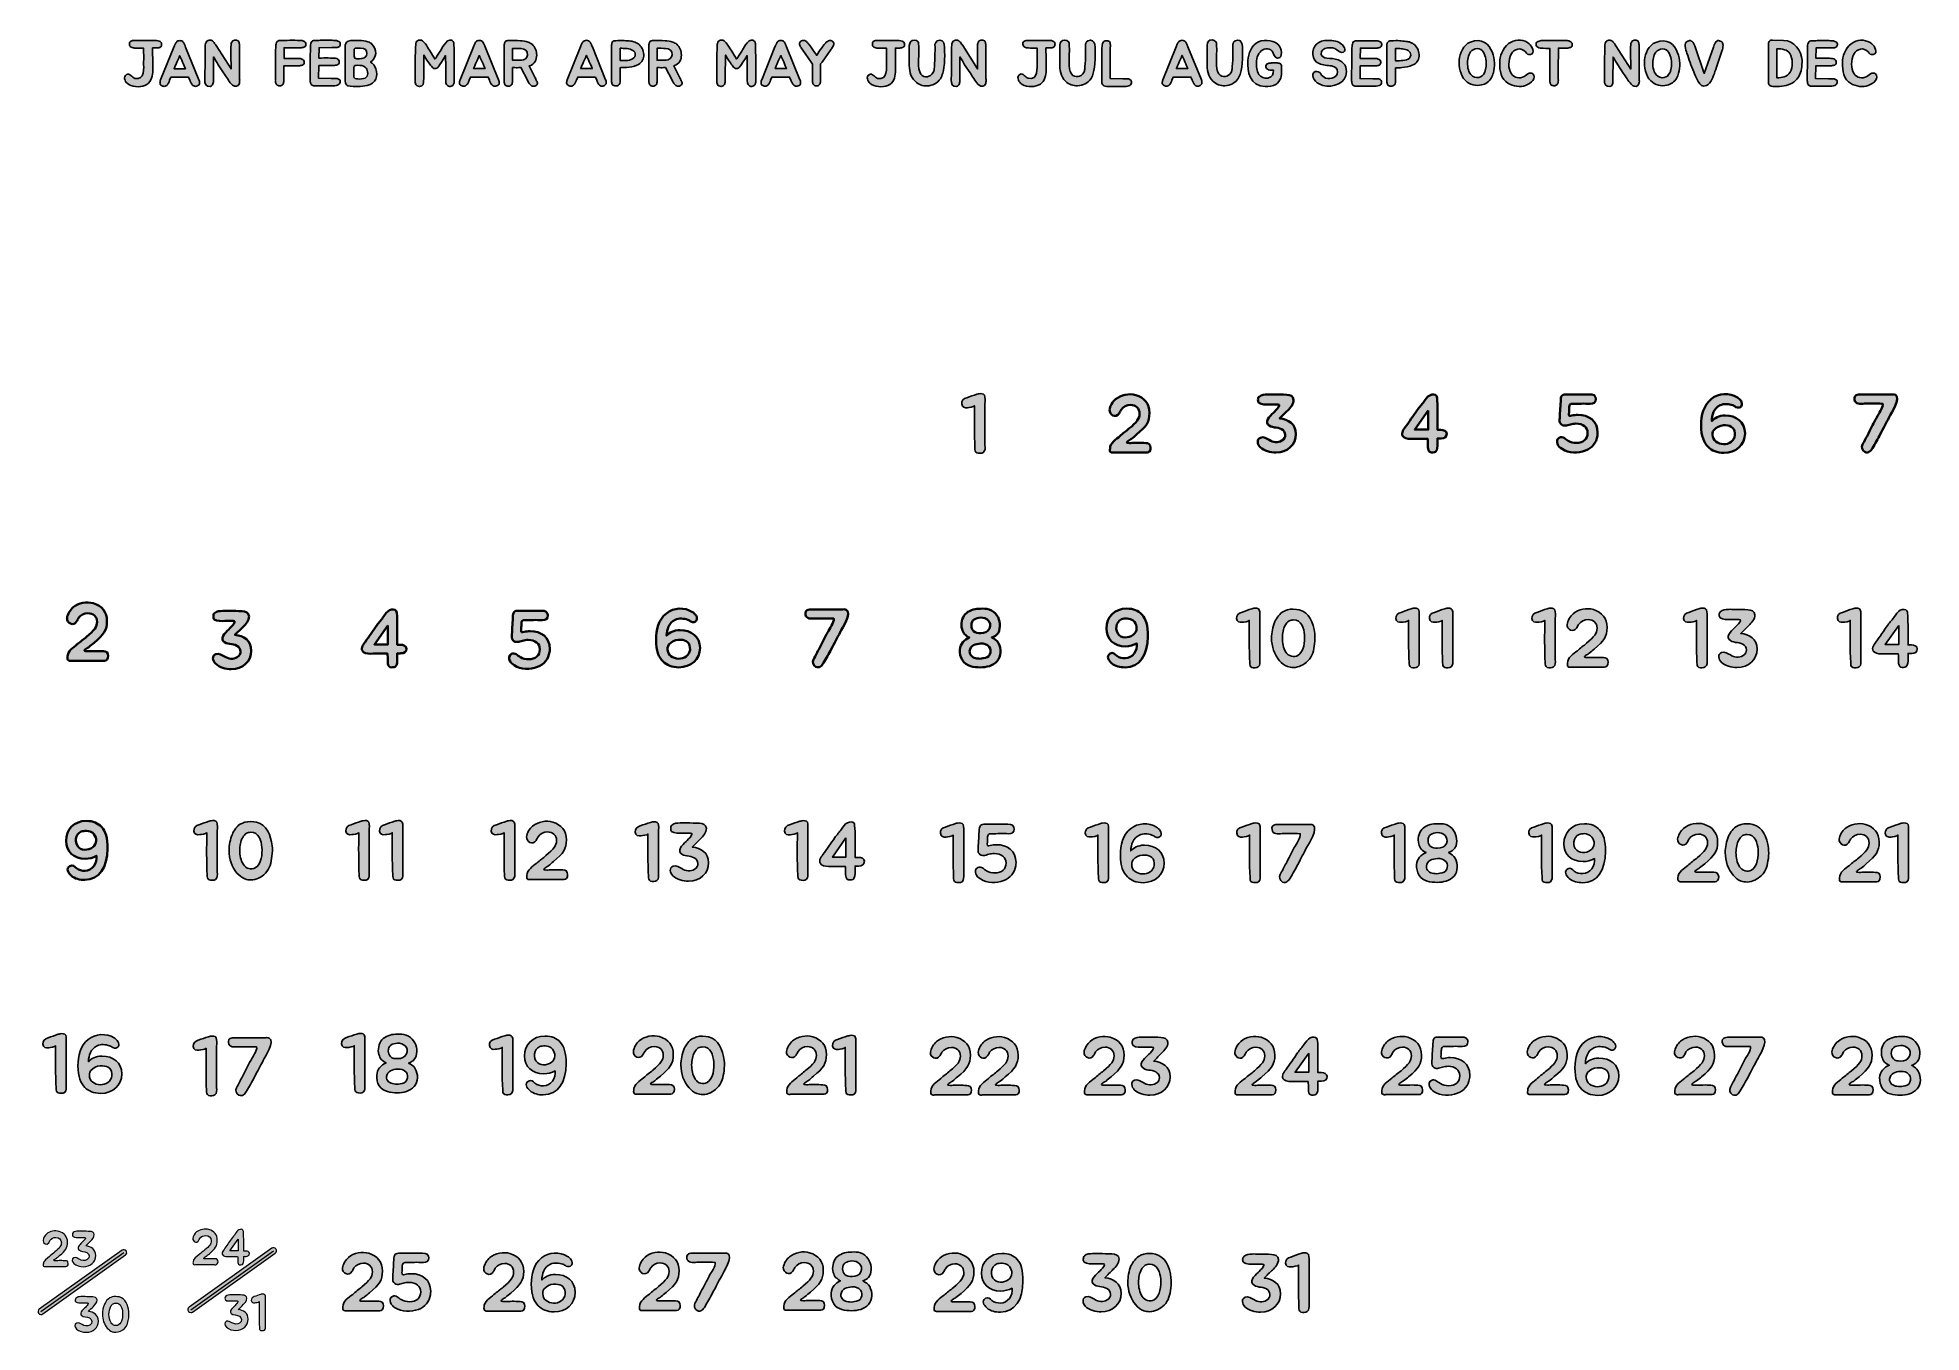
# Model space of a CAD drawing. Header units: millimetres. Extents: x 48 to 162, y 109 to 188.
import ezdxf

# ---------------------------------------------------------------- set-up
doc = ezdxf.new("R2010")
doc.units = ezdxf.units.MM
doc.header["$MEASUREMENT"] = 0
doc.layers.add('Layer 2', color=7, linetype='Continuous', lineweight=0)

# ---------------------------------------------------------------- blocks, each defined once
blk = doc.blocks.new('Block_0')
at = {"layer": 'Layer 2', "true_color": 0x000000, "transparency": 33554687}
h = blk.add_hatch(color=18, dxfattribs=at)
h.dxf.hatch_style = 2
edge = h.paths.add_edge_path()
edge.add_spline(control_points=[(104.84, 166), (104.94, 166.02), (105.12, 166.02), (105.17, 165.91), (105.23, 165.78), (105.2, 165.54), (105.2, 165.4), (105.2, 165.4), (105.2, 162.88), (105.2, 162.88), (105.2, 162.74), (105.24, 162.55), (105.1, 162.45), (105.01, 162.38), (104.82, 162.38), (104.71, 162.42), (104.6, 162.46), (104.59, 162.59), (104.59, 162.7), (104.55, 163.57), (104.56, 164.39), (104.56, 165.27), (104.54, 165.21), (104.2, 165.15), (104.15, 165.15), (103.97, 165.13), (103.81, 165.17), (103.79, 165.38), (103.77, 165.58), (103.9, 165.7), (104.1, 165.76), (104.3, 165.83), (104.51, 165.91), (104.71, 165.97), (104.76, 165.98), (104.8, 165.99), (104.84, 166)], knot_values=[0, 0, 0, 0, 1, 1, 1, 2, 2, 2, 3, 3, 3, 4, 4, 4, 5, 5, 5, 6, 6, 6, 7, 7, 7, 8, 8, 8, 9, 9, 9, 10, 10, 10, 11, 11, 11, 12, 12, 12, 12], degree=3, periodic=0)
h = blk.add_hatch(color=18, dxfattribs=at)
h.dxf.hatch_style = 2
edge = h.paths.add_edge_path()
edge.add_spline(control_points=[(112.74, 165.03), (112.76, 165.24), (112.94, 165.53), (113.11, 165.67), (113.42, 165.93), (113.95, 166.04), (114.33, 165.92), (114.86, 165.76), (115.16, 165.4), (115.16, 164.84), (115.16, 164.3), (114.98, 164.02), (114.38, 163.53), (114.28, 163.44), (114.18, 163.36), (114.07, 163.27), (114, 163.22), (113.63, 163.04), (113.87, 163.02), (114.01, 163.01), (114.07, 163.02), (114.22, 163.02), (114.38, 163.02), (114.55, 163.03), (114.71, 163.02), (114.85, 163.01), (115.05, 163.04), (115.15, 162.95), (115.25, 162.87), (115.26, 162.6), (115.17, 162.51), (115.09, 162.41), (114.95, 162.44), (114.83, 162.44), (114.83, 162.44), (113.06, 162.44), (113.06, 162.44), (113, 162.44), (112.91, 162.43), (112.85, 162.45), (112.73, 162.48), (112.77, 162.58), (112.77, 162.68), (112.77, 163.02), (113.13, 163.24), (113.37, 163.43), (113.54, 163.59), (113.75, 163.74), (113.92, 163.89), (114.39, 164.27), (114.56, 164.49), (114.56, 164.79), (114.56, 165.12), (114.32, 165.32), (114.01, 165.32), (113.79, 165.32), (113.57, 165.21), (113.44, 165.03), (113.4, 164.96), (113.37, 164.87), (113.32, 164.81), (113.13, 164.5), (112.72, 164.71), (112.74, 165.03)], knot_values=[0, 0, 0, 0, 1, 1, 1, 2, 2, 2, 3, 3, 3, 4, 4, 4, 5, 5, 5, 6, 6, 6, 7, 7, 7, 8, 8, 8, 9, 9, 9, 10, 10, 10, 11, 11, 11, 12, 12, 12, 13, 13, 13, 14, 14, 14, 15, 15, 15, 16, 16, 16, 17, 17, 17, 18, 18, 18, 19, 19, 19, 20, 20, 20, 21, 21, 21, 21], degree=3, periodic=0)
h = blk.add_hatch(color=18, dxfattribs=at)
h.dxf.hatch_style = 2
edge = h.paths.add_edge_path()
edge.add_spline(control_points=[(121.73, 165.63), (121.73, 165.7), (121.75, 165.78), (121.8, 165.82), (121.95, 165.96), (122.11, 165.95), (122.3, 165.96), (122.45, 165.97), (122.56, 165.96), (122.71, 165.96), (122.94, 165.96), (123.23, 165.95), (123.47, 165.94), (123.67, 165.93), (123.88, 165.86), (123.89, 165.64), (123.91, 165.38), (123.69, 165.15), (123.53, 164.99), (123.39, 164.85), (123.18, 164.66), (123.04, 164.51), (123.56, 164.44), (124.03, 164.18), (124.03, 163.55), (124.03, 162.92), (123.52, 162.44), (122.81, 162.44), (122.5, 162.44), (122.09, 162.54), (121.86, 162.77), (121.7, 162.92), (121.62, 163.25), (121.88, 163.34), (122.08, 163.41), (122.25, 163.29), (122.41, 163.2), (122.65, 163.05), (122.92, 163.01), (123.18, 163.16), (123.48, 163.34), (123.43, 163.7), (123.16, 163.85), (122.91, 164), (122.53, 163.91), (122.33, 164.14), (122.11, 164.4), (122.58, 164.74), (122.73, 164.91), (122.83, 165.01), (122.99, 165.18), (123.02, 165.28), (123.06, 165.39), (122.83, 165.35), (122.75, 165.35), (122.75, 165.35), (122.42, 165.35), (122.42, 165.35), (122.24, 165.35), (121.94, 165.32), (121.79, 165.45), (121.75, 165.49), (121.73, 165.54), (121.73, 165.63)], knot_values=[0, 0, 0, 0, 1, 1, 1, 2, 2, 2, 3, 3, 3, 4, 4, 4, 5, 5, 5, 6, 6, 6, 7, 7, 7, 8, 8, 8, 9, 9, 9, 10, 10, 10, 11, 11, 11, 12, 12, 12, 13, 13, 13, 14, 14, 14, 15, 15, 15, 16, 16, 16, 17, 17, 17, 18, 18, 18, 19, 19, 19, 20, 20, 20, 21, 21, 21, 21], degree=3, periodic=0)
h = blk.add_hatch(color=18, dxfattribs=at)
h.dxf.hatch_style = 2
edge = h.paths.add_edge_path()
edge.add_spline(control_points=[(132.04, 164.99), (132.04, 164.99), (131.22, 163.83), (131.22, 163.83), (131.22, 163.83), (132.04, 163.83), (132.04, 163.83), (132.04, 163.83), (132.04, 164.99), (132.04, 164.99)], knot_values=[0, 0, 0, 0, 1, 1, 1, 2, 2, 2, 3, 3, 3, 3], degree=3, periodic=0)
edge = h.paths.add_edge_path()
edge.add_spline(control_points=[(132.57, 165.74), (132.6, 165.51), (132.59, 165.26), (132.6, 165.03), (132.6, 164.76), (132.6, 164.5), (132.6, 164.23), (132.6, 164.23), (132.6, 163.81), (132.6, 163.81), (132.6, 163.81), (132.81, 163.81), (132.81, 163.81), (132.96, 163.81), (133.15, 163.75), (133.16, 163.57), (133.16, 163.37), (133.01, 163.3), (132.82, 163.29), (132.8, 163.29), (132.61, 163.28), (132.6, 163.3), (132.6, 163.3), (132.6, 162.96), (132.6, 162.96), (132.6, 162.82), (132.61, 162.57), (132.47, 162.48), (132.41, 162.44), (132.24, 162.44), (132.17, 162.46), (132.05, 162.5), (132.03, 162.65), (132.02, 162.76), (132.02, 162.81), (132.03, 163.27), (132, 163.27), (132, 163.27), (131.13, 163.27), (131.13, 163.27), (130.94, 163.27), (130.71, 163.25), (130.56, 163.37), (130.33, 163.54), (130.52, 163.8), (130.65, 163.98), (130.9, 164.31), (131.13, 164.67), (131.37, 165.01), (131.5, 165.19), (131.65, 165.35), (131.77, 165.52), (131.87, 165.66), (131.97, 165.83), (132.13, 165.9), (132.29, 165.98), (132.45, 165.99), (132.53, 165.88), (132.55, 165.85), (132.57, 165.79), (132.57, 165.74)], knot_values=[0, 0, 0, 0, 1, 1, 1, 2, 2, 2, 3, 3, 3, 4, 4, 4, 5, 5, 5, 6, 6, 6, 7, 7, 7, 8, 8, 8, 9, 9, 9, 10, 10, 10, 11, 11, 11, 12, 12, 12, 13, 13, 13, 14, 14, 14, 15, 15, 15, 16, 16, 16, 17, 17, 17, 18, 18, 18, 19, 19, 19, 20, 20, 20, 20], degree=3, periodic=0)
h = blk.add_hatch(color=18, dxfattribs=at)
h.dxf.hatch_style = 2
edge = h.paths.add_edge_path()
edge.add_spline(control_points=[(140.43, 165.96), (140.43, 165.96), (141.65, 165.96), (141.65, 165.96), (141.83, 165.96), (142.1, 166), (142.17, 165.79), (142.21, 165.65), (142.16, 165.42), (141.98, 165.4), (141.81, 165.38), (141.62, 165.4), (141.45, 165.4), (141.26, 165.4), (141.13, 165.39), (140.95, 165.39), (140.88, 165.39), (140.74, 165.4), (140.68, 165.38), (140.57, 165.36), (140.58, 165.21), (140.58, 165.13), (140.58, 165.01), (140.56, 164.9), (140.56, 164.79), (140.54, 164.63), (140.6, 164.64), (140.73, 164.68), (140.85, 164.71), (140.98, 164.72), (141.1, 164.72), (141.77, 164.72), (142.29, 164.37), (142.29, 163.64), (142.29, 163.57), (142.29, 163.51), (142.28, 163.45), (142.22, 163.04), (141.95, 162.7), (141.55, 162.56), (141.09, 162.39), (140.56, 162.39), (140.14, 162.66), (140.02, 162.73), (139.91, 162.84), (139.86, 162.96), (139.81, 163.1), (139.83, 163.27), (139.97, 163.34), (140.2, 163.45), (140.34, 163.24), (140.52, 163.15), (140.67, 163.07), (140.83, 163.02), (141.02, 163.02), (141.42, 163.02), (141.69, 163.26), (141.69, 163.62), (141.69, 163.97), (141.41, 164.19), (140.98, 164.19), (140.87, 164.19), (140.75, 164.18), (140.65, 164.14), (140.43, 164.1), (140.24, 163.98), (140.06, 164.18), (139.97, 164.27), (139.99, 164.42), (140, 164.54), (140.01, 164.73), (140.02, 164.92), (140.03, 165.11), (140.05, 165.3), (140.06, 165.49), (140.07, 165.68), (140.07, 165.79), (140.1, 165.85), (140.15, 165.89), (140.21, 165.95), (140.3, 165.96), (140.43, 165.96)], knot_values=[0, 0, 0, 0, 1, 1, 1, 2, 2, 2, 3, 3, 3, 4, 4, 4, 5, 5, 5, 6, 6, 6, 7, 7, 7, 8, 8, 8, 9, 9, 9, 10, 10, 10, 11, 11, 11, 12, 12, 12, 13, 13, 13, 14, 14, 14, 15, 15, 15, 16, 16, 16, 17, 17, 17, 18, 18, 18, 19, 19, 19, 20, 20, 20, 21, 21, 21, 22, 22, 22, 23, 23, 23, 24, 24, 24, 25, 25, 25, 26, 26, 26, 27, 27, 27, 27], degree=3, periodic=0)
h = blk.add_hatch(color=18, dxfattribs=at)
h.dxf.hatch_style = 2
edge = h.paths.add_edge_path()
edge.add_spline(control_points=[(149.33, 163.8), (149.24, 163.69), (149.24, 163.54), (149.27, 163.4), (149.33, 163.07), (149.71, 162.92), (150.03, 162.95), (150.38, 162.99), (150.65, 163.26), (150.61, 163.62), (150.57, 164), (150.28, 164.11), (149.91, 164.09), (149.69, 164.08), (149.48, 163.97), (149.33, 163.8)], knot_values=[0, 0, 0, 0, 1, 1, 1, 2, 2, 2, 3, 3, 3, 4, 4, 4, 5, 5, 5, 5], degree=3, periodic=0)
edge = h.paths.add_edge_path()
edge.add_spline(control_points=[(150.48, 165.3), (150.24, 165.39), (149.95, 165.41), (149.71, 165.3), (149.33, 165.13), (149.21, 164.73), (149.2, 164.34), (149.37, 164.52), (149.62, 164.69), (150.02, 164.69), (150.68, 164.69), (151.22, 164.3), (151.22, 163.6), (151.22, 162.91), (150.67, 162.42), (149.94, 162.42), (149.52, 162.42), (149.21, 162.56), (148.98, 162.78), (148.73, 163.05), (148.56, 163.41), (148.56, 164.1), (148.56, 164.68), (148.71, 165.31), (149.18, 165.69), (149.63, 166.04), (150.27, 166.08), (150.76, 165.78), (150.89, 165.69), (151.14, 165.48), (150.98, 165.23), (150.95, 165.18), (150.79, 165.12), (150.67, 165.19), (150.61, 165.23), (150.54, 165.28), (150.48, 165.3)], knot_values=[0, 0, 0, 0, 1, 1, 1, 2, 2, 2, 3, 3, 3, 4, 4, 4, 5, 5, 5, 6, 6, 6, 7, 7, 7, 8, 8, 8, 9, 9, 9, 10, 10, 10, 11, 11, 11, 12, 12, 12, 12], degree=3, periodic=0)
h = blk.add_hatch(color=18, dxfattribs=at)
h.dxf.hatch_style = 2
edge = h.paths.add_edge_path()
edge.add_spline(control_points=[(158.24, 165.96), (158.24, 165.96), (160.03, 165.96), (160.03, 165.96), (160.12, 165.96), (160.24, 165.98), (160.32, 165.93), (160.68, 165.73), (160.06, 164.8), (159.95, 164.59), (159.75, 164.2), (159.61, 163.94), (159.41, 163.55), (159.27, 163.28), (159.09, 162.97), (158.94, 162.71), (158.85, 162.55), (158.7, 162.37), (158.48, 162.48), (158.3, 162.57), (158.26, 162.77), (158.33, 162.93), (158.46, 163.15), (158.58, 163.38), (158.69, 163.6), (158.87, 163.94), (159.02, 164.24), (159.19, 164.57), (159.3, 164.77), (159.6, 165.16), (159.55, 165.39), (159.32, 165.41), (159.15, 165.4), (158.93, 165.4), (158.93, 165.4), (158.45, 165.4), (158.45, 165.4), (158.22, 165.4), (157.88, 165.33), (157.84, 165.66), (157.83, 165.8), (157.87, 165.87), (157.95, 165.91), (158.03, 165.95), (158.13, 165.96), (158.24, 165.96)], knot_values=[0, 0, 0, 0, 1, 1, 1, 2, 2, 2, 3, 3, 3, 4, 4, 4, 5, 5, 5, 6, 6, 6, 7, 7, 7, 8, 8, 8, 9, 9, 9, 10, 10, 10, 11, 11, 11, 12, 12, 12, 13, 13, 13, 14, 14, 14, 15, 15, 15, 15], degree=3, periodic=0)
at = {"layer": 'Layer 2', "color": 18, "lineweight": 25, "true_color": 0x000000}
blk.add_open_spline([(104.84, 166), (104.94, 166.02), (105.12, 166.02), (105.17, 165.91), (105.23, 165.78), (105.2, 165.54), (105.2, 165.4), (105.2, 165.4), (105.2, 162.88), (105.2, 162.88), (105.2, 162.74), (105.24, 162.55), (105.1, 162.45), (105.01, 162.38), (104.82, 162.38), (104.71, 162.42), (104.6, 162.46), (104.59, 162.59), (104.59, 162.7), (104.55, 163.57), (104.56, 164.39), (104.56, 165.27), (104.54, 165.21), (104.2, 165.15), (104.15, 165.15), (103.97, 165.13), (103.81, 165.17), (103.79, 165.38), (103.77, 165.58), (103.9, 165.7), (104.1, 165.76), (104.3, 165.83), (104.51, 165.91), (104.71, 165.97), (104.76, 165.98), (104.8, 165.99), (104.84, 166)], degree=3, knots=[0, 0, 0, 0, 1, 1, 1, 2, 2, 2, 3, 3, 3, 4, 4, 4, 5, 5, 5, 6, 6, 6, 7, 7, 7, 8, 8, 8, 9, 9, 9, 10, 10, 10, 11, 11, 11, 12, 12, 12, 12], dxfattribs=at)
at = {"layer": 'Layer 2', "color": 18, "lineweight": 35, "true_color": 0x000000}
for points, knots in [([(112.74, 165.03), (112.76, 165.24), (112.94, 165.53), (113.11, 165.67), (113.42, 165.93), (113.95, 166.04), (114.33, 165.92), (114.86, 165.76), (115.16, 165.4), (115.16, 164.84), (115.16, 164.3), (114.98, 164.02), (114.38, 163.53), (114.28, 163.44), (114.18, 163.36), (114.07, 163.27), (114, 163.22), (113.63, 163.04), (113.87, 163.02), (114.01, 163.01), (114.07, 163.02), (114.22, 163.02), (114.38, 163.02), (114.55, 163.03), (114.71, 163.02), (114.85, 163.01), (115.05, 163.04), (115.15, 162.95), (115.25, 162.87), (115.26, 162.6), (115.17, 162.51), (115.09, 162.41), (114.95, 162.44), (114.83, 162.44), (114.83, 162.44), (113.06, 162.44), (113.06, 162.44), (113, 162.44), (112.91, 162.43), (112.85, 162.45), (112.73, 162.48), (112.77, 162.58), (112.77, 162.68), (112.77, 163.02), (113.13, 163.24), (113.37, 163.43), (113.54, 163.59), (113.75, 163.74), (113.92, 163.89), (114.39, 164.27), (114.56, 164.49), (114.56, 164.79), (114.56, 165.12), (114.32, 165.32), (114.01, 165.32), (113.79, 165.32), (113.57, 165.21), (113.44, 165.03), (113.4, 164.96), (113.37, 164.87), (113.32, 164.81), (113.13, 164.5), (112.72, 164.71), (112.74, 165.03)], [0, 0, 0, 0, 1, 1, 1, 2, 2, 2, 3, 3, 3, 4, 4, 4, 5, 5, 5, 6, 6, 6, 7, 7, 7, 8, 8, 8, 9, 9, 9, 10, 10, 10, 11, 11, 11, 12, 12, 12, 13, 13, 13, 14, 14, 14, 15, 15, 15, 16, 16, 16, 17, 17, 17, 18, 18, 18, 19, 19, 19, 20, 20, 20, 21, 21, 21, 21]), ([(121.73, 165.63), (121.73, 165.7), (121.75, 165.78), (121.8, 165.82), (121.95, 165.96), (122.11, 165.95), (122.3, 165.96), (122.45, 165.97), (122.56, 165.96), (122.71, 165.96), (122.94, 165.96), (123.23, 165.95), (123.47, 165.94), (123.67, 165.93), (123.88, 165.86), (123.89, 165.64), (123.91, 165.38), (123.69, 165.15), (123.53, 164.99), (123.39, 164.85), (123.18, 164.66), (123.04, 164.51), (123.56, 164.44), (124.03, 164.18), (124.03, 163.55), (124.03, 162.92), (123.52, 162.44), (122.81, 162.44), (122.5, 162.44), (122.09, 162.54), (121.86, 162.77), (121.7, 162.92), (121.62, 163.25), (121.88, 163.34), (122.08, 163.41), (122.25, 163.29), (122.41, 163.2), (122.65, 163.05), (122.92, 163.01), (123.18, 163.16), (123.48, 163.34), (123.43, 163.7), (123.16, 163.85), (122.91, 164), (122.53, 163.91), (122.33, 164.14), (122.11, 164.4), (122.58, 164.74), (122.73, 164.91), (122.83, 165.01), (122.99, 165.18), (123.02, 165.28), (123.06, 165.39), (122.83, 165.35), (122.75, 165.35), (122.75, 165.35), (122.42, 165.35), (122.42, 165.35), (122.24, 165.35), (121.94, 165.32), (121.79, 165.45), (121.75, 165.49), (121.73, 165.54), (121.73, 165.63)], [0, 0, 0, 0, 1, 1, 1, 2, 2, 2, 3, 3, 3, 4, 4, 4, 5, 5, 5, 6, 6, 6, 7, 7, 7, 8, 8, 8, 9, 9, 9, 10, 10, 10, 11, 11, 11, 12, 12, 12, 13, 13, 13, 14, 14, 14, 15, 15, 15, 16, 16, 16, 17, 17, 17, 18, 18, 18, 19, 19, 19, 20, 20, 20, 21, 21, 21, 21]), ([(132.57, 165.74), (132.6, 165.51), (132.59, 165.26), (132.6, 165.03), (132.6, 164.76), (132.6, 164.5), (132.6, 164.23), (132.6, 164.23), (132.6, 163.81), (132.6, 163.81), (132.6, 163.81), (132.81, 163.81), (132.81, 163.81), (132.96, 163.81), (133.15, 163.75), (133.16, 163.57), (133.16, 163.37), (133.01, 163.3), (132.82, 163.29), (132.8, 163.29), (132.61, 163.28), (132.6, 163.3), (132.6, 163.3), (132.6, 162.96), (132.6, 162.96), (132.6, 162.82), (132.61, 162.57), (132.47, 162.48), (132.41, 162.44), (132.24, 162.44), (132.17, 162.46), (132.05, 162.5), (132.03, 162.65), (132.02, 162.76), (132.02, 162.81), (132.03, 163.27), (132, 163.27), (132, 163.27), (131.13, 163.27), (131.13, 163.27), (130.94, 163.27), (130.71, 163.25), (130.56, 163.37), (130.33, 163.54), (130.52, 163.8), (130.65, 163.98), (130.9, 164.31), (131.13, 164.67), (131.37, 165.01), (131.5, 165.19), (131.65, 165.35), (131.77, 165.52), (131.87, 165.66), (131.97, 165.83), (132.13, 165.9), (132.29, 165.98), (132.45, 165.99), (132.53, 165.88), (132.55, 165.85), (132.57, 165.79), (132.57, 165.74)], [0, 0, 0, 0, 1, 1, 1, 2, 2, 2, 3, 3, 3, 4, 4, 4, 5, 5, 5, 6, 6, 6, 7, 7, 7, 8, 8, 8, 9, 9, 9, 10, 10, 10, 11, 11, 11, 12, 12, 12, 13, 13, 13, 14, 14, 14, 15, 15, 15, 16, 16, 16, 17, 17, 17, 18, 18, 18, 19, 19, 19, 20, 20, 20, 20]), ([(140.43, 165.96), (140.43, 165.96), (141.65, 165.96), (141.65, 165.96), (141.83, 165.96), (142.1, 166), (142.17, 165.79), (142.21, 165.65), (142.16, 165.42), (141.98, 165.4), (141.81, 165.38), (141.62, 165.4), (141.45, 165.4), (141.26, 165.4), (141.13, 165.39), (140.95, 165.39), (140.88, 165.39), (140.74, 165.4), (140.68, 165.38), (140.57, 165.36), (140.58, 165.21), (140.58, 165.13), (140.58, 165.01), (140.56, 164.9), (140.56, 164.79), (140.54, 164.63), (140.6, 164.64), (140.73, 164.68), (140.85, 164.71), (140.98, 164.72), (141.1, 164.72), (141.77, 164.72), (142.29, 164.37), (142.29, 163.64), (142.29, 163.57), (142.29, 163.51), (142.28, 163.45), (142.22, 163.04), (141.95, 162.7), (141.55, 162.56), (141.09, 162.39), (140.56, 162.39), (140.14, 162.66), (140.02, 162.73), (139.91, 162.84), (139.86, 162.96), (139.81, 163.1), (139.83, 163.27), (139.97, 163.34), (140.2, 163.45), (140.34, 163.24), (140.52, 163.15), (140.67, 163.07), (140.83, 163.02), (141.02, 163.02), (141.42, 163.02), (141.69, 163.26), (141.69, 163.62), (141.69, 163.97), (141.41, 164.19), (140.98, 164.19), (140.87, 164.19), (140.75, 164.18), (140.65, 164.14), (140.43, 164.1), (140.24, 163.98), (140.06, 164.18), (139.97, 164.27), (139.99, 164.42), (140, 164.54), (140.01, 164.73), (140.02, 164.92), (140.03, 165.11), (140.05, 165.3), (140.06, 165.49), (140.07, 165.68), (140.07, 165.79), (140.1, 165.85), (140.15, 165.89), (140.21, 165.95), (140.3, 165.96), (140.43, 165.96)], [0, 0, 0, 0, 1, 1, 1, 2, 2, 2, 3, 3, 3, 4, 4, 4, 5, 5, 5, 6, 6, 6, 7, 7, 7, 8, 8, 8, 9, 9, 9, 10, 10, 10, 11, 11, 11, 12, 12, 12, 13, 13, 13, 14, 14, 14, 15, 15, 15, 16, 16, 16, 17, 17, 17, 18, 18, 18, 19, 19, 19, 20, 20, 20, 21, 21, 21, 22, 22, 22, 23, 23, 23, 24, 24, 24, 25, 25, 25, 26, 26, 26, 27, 27, 27, 27]), ([(150.48, 165.3), (150.24, 165.39), (149.95, 165.41), (149.71, 165.3), (149.33, 165.13), (149.21, 164.73), (149.2, 164.34), (149.37, 164.52), (149.62, 164.69), (150.02, 164.69), (150.68, 164.69), (151.22, 164.3), (151.22, 163.6), (151.22, 162.91), (150.67, 162.42), (149.94, 162.42), (149.52, 162.42), (149.21, 162.56), (148.98, 162.78), (148.73, 163.05), (148.56, 163.41), (148.56, 164.1), (148.56, 164.68), (148.71, 165.31), (149.18, 165.69), (149.63, 166.04), (150.27, 166.08), (150.76, 165.78), (150.89, 165.69), (151.14, 165.48), (150.98, 165.23), (150.95, 165.18), (150.79, 165.12), (150.67, 165.19), (150.61, 165.23), (150.54, 165.28), (150.48, 165.3)], [0, 0, 0, 0, 1, 1, 1, 2, 2, 2, 3, 3, 3, 4, 4, 4, 5, 5, 5, 6, 6, 6, 7, 7, 7, 8, 8, 8, 9, 9, 9, 10, 10, 10, 11, 11, 11, 12, 12, 12, 12]), ([(158.24, 165.96), (158.24, 165.96), (160.03, 165.96), (160.03, 165.96), (160.12, 165.96), (160.24, 165.98), (160.32, 165.93), (160.68, 165.73), (160.06, 164.8), (159.95, 164.59), (159.75, 164.2), (159.61, 163.94), (159.41, 163.55), (159.27, 163.28), (159.09, 162.97), (158.94, 162.71), (158.85, 162.55), (158.7, 162.37), (158.48, 162.48), (158.3, 162.57), (158.26, 162.77), (158.33, 162.93), (158.46, 163.15), (158.58, 163.38), (158.69, 163.6), (158.87, 163.94), (159.02, 164.24), (159.19, 164.57), (159.3, 164.77), (159.6, 165.16), (159.55, 165.39), (159.32, 165.41), (159.15, 165.4), (158.93, 165.4), (158.93, 165.4), (158.45, 165.4), (158.45, 165.4), (158.22, 165.4), (157.88, 165.33), (157.84, 165.66), (157.83, 165.8), (157.87, 165.87), (157.95, 165.91), (158.03, 165.95), (158.13, 165.96), (158.24, 165.96)], [0, 0, 0, 0, 1, 1, 1, 2, 2, 2, 3, 3, 3, 4, 4, 4, 5, 5, 5, 6, 6, 6, 7, 7, 7, 8, 8, 8, 9, 9, 9, 10, 10, 10, 11, 11, 11, 12, 12, 12, 13, 13, 13, 14, 14, 14, 15, 15, 15, 15]), ([(132.04, 164.99), (132.04, 164.99), (131.22, 163.83), (131.22, 163.83), (131.22, 163.83), (132.04, 163.83), (132.04, 163.83), (132.04, 163.83), (132.04, 164.99), (132.04, 164.99)], [0, 0, 0, 0, 1, 1, 1, 2, 2, 2, 3, 3, 3, 3]), ([(149.33, 163.8), (149.24, 163.69), (149.24, 163.54), (149.27, 163.4), (149.33, 163.07), (149.71, 162.92), (150.03, 162.95), (150.38, 162.99), (150.65, 163.26), (150.61, 163.62), (150.57, 164), (150.28, 164.11), (149.91, 164.09), (149.69, 164.08), (149.48, 163.97), (149.33, 163.8)], [0, 0, 0, 0, 1, 1, 1, 2, 2, 2, 3, 3, 3, 4, 4, 4, 5, 5, 5, 5])]:
    blk.add_open_spline(points, degree=3, knots=knots, dxfattribs=at)
blk = doc.blocks.new('Block_2')
at = {"layer": 'Layer 2', "true_color": 0x000000, "transparency": 33554687}
h = blk.add_hatch(color=18, dxfattribs=at)
h.dxf.hatch_style = 2
edge = h.paths.add_edge_path()
edge.add_spline(control_points=[(121.48, 153.01), (121.58, 153.03), (121.76, 153.03), (121.81, 152.92), (121.87, 152.78), (121.84, 152.55), (121.84, 152.41), (121.84, 152.41), (121.84, 149.88), (121.84, 149.88), (121.84, 149.74), (121.88, 149.56), (121.74, 149.46), (121.65, 149.38), (121.46, 149.39), (121.35, 149.43), (121.24, 149.47), (121.23, 149.6), (121.23, 149.71), (121.19, 150.57), (121.2, 151.39), (121.2, 152.27), (121.18, 152.21), (120.84, 152.16), (120.79, 152.16), (120.61, 152.14), (120.45, 152.18), (120.43, 152.38), (120.41, 152.59), (120.54, 152.7), (120.74, 152.76), (120.94, 152.83), (121.15, 152.92), (121.35, 152.98), (121.4, 152.99), (121.44, 153), (121.48, 153.01)], knot_values=[0, 0, 0, 0, 1, 1, 1, 2, 2, 2, 3, 3, 3, 4, 4, 4, 5, 5, 5, 6, 6, 6, 7, 7, 7, 8, 8, 8, 9, 9, 9, 10, 10, 10, 11, 11, 11, 12, 12, 12, 12], degree=3, periodic=0)
h = blk.add_hatch(color=18, dxfattribs=at)
h.dxf.hatch_style = 2
edge = h.paths.add_edge_path()
edge.add_spline(control_points=[(123.61, 152.24), (123.52, 152.18), (123.44, 152.09), (123.39, 152), (123.25, 151.76), (123.21, 151.48), (123.21, 151.21), (123.21, 150.93), (123.26, 150.6), (123.42, 150.35), (123.5, 150.23), (123.61, 150.14), (123.75, 150.1), (123.89, 150.07), (124.03, 150.08), (124.14, 150.15), (124.53, 150.38), (124.57, 150.99), (124.54, 151.39), (124.52, 151.79), (124.36, 152.32), (123.87, 152.3), (123.78, 152.3), (123.69, 152.29), (123.61, 152.24)], knot_values=[0, 0, 0, 0, 1, 1, 1, 2, 2, 2, 3, 3, 3, 4, 4, 4, 5, 5, 5, 6, 6, 6, 7, 7, 7, 8, 8, 8, 8], degree=3, periodic=0)
edge = h.paths.add_edge_path()
edge.add_spline(control_points=[(123.51, 149.48), (123.33, 149.55), (123.17, 149.68), (123.04, 149.83), (122.72, 150.19), (122.55, 150.7), (122.55, 151.2), (122.55, 151.54), (122.62, 151.88), (122.75, 152.2), (122.85, 152.42), (123.07, 152.72), (123.28, 152.81), (123.35, 152.85), (123.43, 152.88), (123.51, 152.91), (123.72, 152.98), (124.01, 152.96), (124.23, 152.91), (124.83, 152.77), (125.09, 152.12), (125.17, 151.49), (125.19, 151.28), (125.18, 151.07), (125.16, 150.86), (125.11, 150.48), (125.03, 150.09), (124.75, 149.82), (124.51, 149.58), (124.2, 149.43), (123.87, 149.42), (123.75, 149.42), (123.63, 149.44), (123.51, 149.48)], knot_values=[0, 0, 0, 0, 1, 1, 1, 2, 2, 2, 3, 3, 3, 4, 4, 4, 5, 5, 5, 6, 6, 6, 7, 7, 7, 8, 8, 8, 9, 9, 9, 10, 10, 10, 11, 11, 11, 11], degree=3, periodic=0)
at = {"layer": 'Layer 2', "color": 18, "lineweight": 25, "true_color": 0x000000}
for points, knots in [([(121.48, 153.01), (121.58, 153.03), (121.76, 153.03), (121.81, 152.92), (121.87, 152.78), (121.84, 152.55), (121.84, 152.41), (121.84, 152.41), (121.84, 149.88), (121.84, 149.88), (121.84, 149.74), (121.88, 149.56), (121.74, 149.46), (121.65, 149.38), (121.46, 149.39), (121.35, 149.43), (121.24, 149.47), (121.23, 149.6), (121.23, 149.71), (121.19, 150.57), (121.2, 151.39), (121.2, 152.27), (121.18, 152.21), (120.84, 152.16), (120.79, 152.16), (120.61, 152.14), (120.45, 152.18), (120.43, 152.38), (120.41, 152.59), (120.54, 152.7), (120.74, 152.76), (120.94, 152.83), (121.15, 152.92), (121.35, 152.98), (121.4, 152.99), (121.44, 153), (121.48, 153.01)], [0, 0, 0, 0, 1, 1, 1, 2, 2, 2, 3, 3, 3, 4, 4, 4, 5, 5, 5, 6, 6, 6, 7, 7, 7, 8, 8, 8, 9, 9, 9, 10, 10, 10, 11, 11, 11, 12, 12, 12, 12]), ([(123.51, 149.48), (123.33, 149.55), (123.17, 149.68), (123.04, 149.83), (122.72, 150.19), (122.55, 150.7), (122.55, 151.2), (122.55, 151.54), (122.62, 151.88), (122.75, 152.2), (122.85, 152.42), (123.07, 152.72), (123.28, 152.81), (123.35, 152.85), (123.43, 152.88), (123.51, 152.91), (123.72, 152.98), (124.01, 152.96), (124.23, 152.91), (124.83, 152.77), (125.09, 152.12), (125.17, 151.49), (125.19, 151.28), (125.18, 151.07), (125.16, 150.86), (125.11, 150.48), (125.03, 150.09), (124.75, 149.82), (124.51, 149.58), (124.2, 149.43), (123.87, 149.42), (123.75, 149.42), (123.63, 149.44), (123.51, 149.48)], [0, 0, 0, 0, 1, 1, 1, 2, 2, 2, 3, 3, 3, 4, 4, 4, 5, 5, 5, 6, 6, 6, 7, 7, 7, 8, 8, 8, 9, 9, 9, 10, 10, 10, 11, 11, 11, 11]), ([(123.61, 152.24), (123.52, 152.18), (123.44, 152.09), (123.39, 152), (123.25, 151.76), (123.21, 151.48), (123.21, 151.21), (123.21, 150.93), (123.26, 150.6), (123.42, 150.35), (123.5, 150.23), (123.61, 150.14), (123.75, 150.1), (123.89, 150.07), (124.03, 150.08), (124.14, 150.15), (124.53, 150.38), (124.57, 150.99), (124.54, 151.39), (124.52, 151.79), (124.36, 152.32), (123.87, 152.3), (123.78, 152.3), (123.69, 152.29), (123.61, 152.24)], [0, 0, 0, 0, 1, 1, 1, 2, 2, 2, 3, 3, 3, 4, 4, 4, 5, 5, 5, 6, 6, 6, 7, 7, 7, 8, 8, 8, 8])]:
    blk.add_open_spline(points, degree=3, knots=knots, dxfattribs=at)
blk = doc.blocks.new('Block_3')
at = {"layer": 'Layer 2', "true_color": 0x000000, "transparency": 33554687}
h = blk.add_hatch(color=18, dxfattribs=at)
h.dxf.hatch_style = 2
edge = h.paths.add_edge_path()
edge.add_spline(control_points=[(131.13, 153.01), (131.23, 153.03), (131.41, 153.03), (131.46, 152.92), (131.52, 152.78), (131.49, 152.55), (131.49, 152.41), (131.49, 152.41), (131.49, 149.88), (131.49, 149.88), (131.49, 149.74), (131.53, 149.56), (131.39, 149.46), (131.3, 149.38), (131.11, 149.39), (131.01, 149.43), (130.89, 149.47), (130.88, 149.6), (130.88, 149.71), (130.84, 150.57), (130.85, 151.39), (130.85, 152.27), (130.83, 152.21), (130.49, 152.16), (130.44, 152.16), (130.26, 152.14), (130.1, 152.18), (130.08, 152.38), (130.06, 152.59), (130.2, 152.7), (130.39, 152.76), (130.6, 152.83), (130.8, 152.92), (131.01, 152.98), (131.05, 152.99), (131.09, 153), (131.13, 153.01)], knot_values=[0, 0, 0, 0, 1, 1, 1, 2, 2, 2, 3, 3, 3, 4, 4, 4, 5, 5, 5, 6, 6, 6, 7, 7, 7, 8, 8, 8, 9, 9, 9, 10, 10, 10, 11, 11, 11, 12, 12, 12, 12], degree=3, periodic=0)
h = blk.add_hatch(color=18, dxfattribs=at)
h.dxf.hatch_style = 2
edge = h.paths.add_edge_path()
edge.add_spline(control_points=[(133.16, 153.01), (133.26, 153.03), (133.44, 153.03), (133.49, 152.92), (133.55, 152.78), (133.52, 152.55), (133.52, 152.41), (133.52, 152.41), (133.52, 149.88), (133.52, 149.88), (133.52, 149.74), (133.56, 149.56), (133.42, 149.46), (133.33, 149.38), (133.14, 149.39), (133.04, 149.43), (132.92, 149.47), (132.91, 149.6), (132.91, 149.71), (132.87, 150.57), (132.88, 151.39), (132.88, 152.27), (132.86, 152.21), (132.52, 152.16), (132.47, 152.16), (132.29, 152.14), (132.13, 152.18), (132.11, 152.38), (132.09, 152.59), (132.22, 152.7), (132.42, 152.76), (132.63, 152.83), (132.83, 152.92), (133.04, 152.98), (133.08, 152.99), (133.12, 153), (133.16, 153.01)], knot_values=[0, 0, 0, 0, 1, 1, 1, 2, 2, 2, 3, 3, 3, 4, 4, 4, 5, 5, 5, 6, 6, 6, 7, 7, 7, 8, 8, 8, 9, 9, 9, 10, 10, 10, 11, 11, 11, 12, 12, 12, 12], degree=3, periodic=0)
at = {"layer": 'Layer 2', "color": 18, "lineweight": 25, "true_color": 0x000000}
for points in [[(131.13, 153.01), (131.23, 153.03), (131.41, 153.03), (131.46, 152.92), (131.52, 152.78), (131.49, 152.55), (131.49, 152.41), (131.49, 152.41), (131.49, 149.88), (131.49, 149.88), (131.49, 149.74), (131.53, 149.56), (131.39, 149.46), (131.3, 149.38), (131.11, 149.39), (131.01, 149.43), (130.89, 149.47), (130.88, 149.6), (130.88, 149.71), (130.84, 150.57), (130.85, 151.39), (130.85, 152.27), (130.83, 152.21), (130.49, 152.16), (130.44, 152.16), (130.26, 152.14), (130.1, 152.18), (130.08, 152.38), (130.06, 152.59), (130.2, 152.7), (130.39, 152.76), (130.6, 152.83), (130.8, 152.92), (131.01, 152.98), (131.05, 152.99), (131.09, 153), (131.13, 153.01)], [(133.16, 153.01), (133.26, 153.03), (133.44, 153.03), (133.49, 152.92), (133.55, 152.78), (133.52, 152.55), (133.52, 152.41), (133.52, 152.41), (133.52, 149.88), (133.52, 149.88), (133.52, 149.74), (133.56, 149.56), (133.42, 149.46), (133.33, 149.38), (133.14, 149.39), (133.04, 149.43), (132.92, 149.47), (132.91, 149.6), (132.91, 149.71), (132.87, 150.57), (132.88, 151.39), (132.88, 152.27), (132.86, 152.21), (132.52, 152.16), (132.47, 152.16), (132.29, 152.14), (132.13, 152.18), (132.11, 152.38), (132.09, 152.59), (132.22, 152.7), (132.42, 152.76), (132.63, 152.83), (132.83, 152.92), (133.04, 152.98), (133.08, 152.99), (133.12, 153), (133.16, 153.01)]]:
    blk.add_open_spline(points, degree=3, knots=[0, 0, 0, 0, 1, 1, 1, 2, 2, 2, 3, 3, 3, 4, 4, 4, 5, 5, 5, 6, 6, 6, 7, 7, 7, 8, 8, 8, 9, 9, 9, 10, 10, 10, 11, 11, 11, 12, 12, 12, 12], dxfattribs=at)
blk = doc.blocks.new('Block_4')
at = {"layer": 'Layer 2', "true_color": 0x000000, "transparency": 33554687}
h = blk.add_hatch(color=18, dxfattribs=at)
h.dxf.hatch_style = 2
edge = h.paths.add_edge_path()
edge.add_spline(control_points=[(139.36, 153.01), (139.46, 153.03), (139.65, 153.03), (139.7, 152.92), (139.76, 152.78), (139.73, 152.55), (139.73, 152.41), (139.73, 152.41), (139.73, 149.88), (139.73, 149.88), (139.73, 149.74), (139.77, 149.56), (139.63, 149.46), (139.53, 149.38), (139.35, 149.39), (139.24, 149.43), (139.12, 149.47), (139.12, 149.6), (139.12, 149.71), (139.07, 150.57), (139.09, 151.39), (139.09, 152.27), (139.07, 152.21), (138.73, 152.16), (138.67, 152.16), (138.5, 152.14), (138.34, 152.18), (138.32, 152.38), (138.29, 152.59), (138.43, 152.7), (138.62, 152.76), (138.83, 152.83), (139.03, 152.92), (139.24, 152.98), (139.29, 152.99), (139.33, 153), (139.36, 153.01)], knot_values=[0, 0, 0, 0, 1, 1, 1, 2, 2, 2, 3, 3, 3, 4, 4, 4, 5, 5, 5, 6, 6, 6, 7, 7, 7, 8, 8, 8, 9, 9, 9, 10, 10, 10, 11, 11, 11, 12, 12, 12, 12], degree=3, periodic=0)
h = blk.add_hatch(color=18, dxfattribs=at)
h.dxf.hatch_style = 2
edge = h.paths.add_edge_path()
edge.add_spline(control_points=[(140.45, 152.03), (140.47, 152.25), (140.64, 152.54), (140.81, 152.68), (141.12, 152.94), (141.65, 153.05), (142.04, 152.93), (142.56, 152.76), (142.87, 152.41), (142.87, 151.84), (142.87, 151.31), (142.68, 151.02), (142.09, 150.53), (141.99, 150.45), (141.88, 150.36), (141.78, 150.28), (141.71, 150.22), (141.34, 150.05), (141.57, 150.03), (141.72, 150.02), (141.78, 150.03), (141.92, 150.03), (142.09, 150.03), (142.25, 150.04), (142.42, 150.03), (142.55, 150.02), (142.75, 150.05), (142.85, 149.96), (142.96, 149.87), (142.96, 149.61), (142.87, 149.52), (142.79, 149.42), (142.65, 149.45), (142.54, 149.45), (142.54, 149.45), (140.76, 149.45), (140.76, 149.45), (140.7, 149.45), (140.61, 149.43), (140.55, 149.45), (140.44, 149.48), (140.47, 149.59), (140.47, 149.69), (140.47, 150.03), (140.83, 150.24), (141.07, 150.44), (141.24, 150.59), (141.45, 150.74), (141.63, 150.9), (142.09, 151.28), (142.26, 151.5), (142.26, 151.8), (142.26, 152.13), (142.03, 152.32), (141.72, 152.32), (141.49, 152.32), (141.27, 152.22), (141.14, 152.03), (141.1, 151.96), (141.07, 151.88), (141.02, 151.81), (140.83, 151.51), (140.42, 151.72), (140.45, 152.03)], knot_values=[0, 0, 0, 0, 1, 1, 1, 2, 2, 2, 3, 3, 3, 4, 4, 4, 5, 5, 5, 6, 6, 6, 7, 7, 7, 8, 8, 8, 9, 9, 9, 10, 10, 10, 11, 11, 11, 12, 12, 12, 13, 13, 13, 14, 14, 14, 15, 15, 15, 16, 16, 16, 17, 17, 17, 18, 18, 18, 19, 19, 19, 20, 20, 20, 21, 21, 21, 21], degree=3, periodic=0)
at = {"layer": 'Layer 2', "color": 18, "lineweight": 25, "true_color": 0x000000}
for points, knots in [([(139.36, 153.01), (139.46, 153.03), (139.65, 153.03), (139.7, 152.92), (139.76, 152.78), (139.73, 152.55), (139.73, 152.41), (139.73, 152.41), (139.73, 149.88), (139.73, 149.88), (139.73, 149.74), (139.77, 149.56), (139.63, 149.46), (139.53, 149.38), (139.35, 149.39), (139.24, 149.43), (139.12, 149.47), (139.12, 149.6), (139.12, 149.71), (139.07, 150.57), (139.09, 151.39), (139.09, 152.27), (139.07, 152.21), (138.73, 152.16), (138.67, 152.16), (138.5, 152.14), (138.34, 152.18), (138.32, 152.38), (138.29, 152.59), (138.43, 152.7), (138.62, 152.76), (138.83, 152.83), (139.03, 152.92), (139.24, 152.98), (139.29, 152.99), (139.33, 153), (139.36, 153.01)], [0, 0, 0, 0, 1, 1, 1, 2, 2, 2, 3, 3, 3, 4, 4, 4, 5, 5, 5, 6, 6, 6, 7, 7, 7, 8, 8, 8, 9, 9, 9, 10, 10, 10, 11, 11, 11, 12, 12, 12, 12]), ([(140.45, 152.03), (140.47, 152.25), (140.64, 152.54), (140.81, 152.68), (141.12, 152.94), (141.65, 153.05), (142.04, 152.93), (142.56, 152.76), (142.87, 152.41), (142.87, 151.84), (142.87, 151.31), (142.68, 151.02), (142.09, 150.53), (141.99, 150.45), (141.88, 150.36), (141.78, 150.28), (141.71, 150.22), (141.34, 150.05), (141.57, 150.03), (141.72, 150.02), (141.78, 150.03), (141.92, 150.03), (142.09, 150.03), (142.25, 150.04), (142.42, 150.03), (142.55, 150.02), (142.75, 150.05), (142.85, 149.96), (142.96, 149.87), (142.96, 149.61), (142.87, 149.52), (142.79, 149.42), (142.65, 149.45), (142.54, 149.45), (142.54, 149.45), (140.76, 149.45), (140.76, 149.45), (140.7, 149.45), (140.61, 149.43), (140.55, 149.45), (140.44, 149.48), (140.47, 149.59), (140.47, 149.69), (140.47, 150.03), (140.83, 150.24), (141.07, 150.44), (141.24, 150.59), (141.45, 150.74), (141.63, 150.9), (142.09, 151.28), (142.26, 151.5), (142.26, 151.8), (142.26, 152.13), (142.03, 152.32), (141.72, 152.32), (141.49, 152.32), (141.27, 152.22), (141.14, 152.03), (141.1, 151.96), (141.07, 151.88), (141.02, 151.81), (140.83, 151.51), (140.42, 151.72), (140.45, 152.03)], [0, 0, 0, 0, 1, 1, 1, 2, 2, 2, 3, 3, 3, 4, 4, 4, 5, 5, 5, 6, 6, 6, 7, 7, 7, 8, 8, 8, 9, 9, 9, 10, 10, 10, 11, 11, 11, 12, 12, 12, 13, 13, 13, 14, 14, 14, 15, 15, 15, 16, 16, 16, 17, 17, 17, 18, 18, 18, 19, 19, 19, 20, 20, 20, 21, 21, 21, 21])]:
    blk.add_open_spline(points, degree=3, knots=knots, dxfattribs=at)
blk = doc.blocks.new('Block_5')
at = {"layer": 'Layer 2', "true_color": 0x000000, "transparency": 33554687}
h = blk.add_hatch(color=18, dxfattribs=at)
h.dxf.hatch_style = 2
edge = h.paths.add_edge_path()
edge.add_spline(control_points=[(148.55, 153.01), (148.65, 153.03), (148.83, 153.03), (148.89, 152.92), (148.94, 152.78), (148.92, 152.55), (148.92, 152.41), (148.92, 152.41), (148.92, 149.88), (148.92, 149.88), (148.92, 149.74), (148.95, 149.56), (148.81, 149.46), (148.72, 149.38), (148.54, 149.39), (148.43, 149.43), (148.31, 149.47), (148.31, 149.6), (148.31, 149.71), (148.26, 150.57), (148.28, 151.39), (148.28, 152.27), (148.26, 152.21), (147.92, 152.16), (147.86, 152.16), (147.69, 152.14), (147.52, 152.18), (147.5, 152.38), (147.48, 152.59), (147.62, 152.7), (147.81, 152.76), (148.02, 152.83), (148.22, 152.92), (148.43, 152.98), (148.47, 152.99), (148.51, 153), (148.55, 153.01)], knot_values=[0, 0, 0, 0, 1, 1, 1, 2, 2, 2, 3, 3, 3, 4, 4, 4, 5, 5, 5, 6, 6, 6, 7, 7, 7, 8, 8, 8, 9, 9, 9, 10, 10, 10, 11, 11, 11, 12, 12, 12, 12], degree=3, periodic=0)
h = blk.add_hatch(color=18, dxfattribs=at)
h.dxf.hatch_style = 2
edge = h.paths.add_edge_path()
edge.add_spline(control_points=[(149.65, 152.61), (149.65, 152.68), (149.67, 152.75), (149.72, 152.8), (149.87, 152.94), (150.03, 152.93), (150.22, 152.94), (150.37, 152.95), (150.48, 152.94), (150.63, 152.94), (150.86, 152.94), (151.15, 152.93), (151.39, 152.92), (151.59, 152.91), (151.8, 152.84), (151.81, 152.62), (151.83, 152.35), (151.61, 152.13), (151.45, 151.97), (151.31, 151.82), (151.1, 151.64), (150.96, 151.49), (151.48, 151.42), (151.95, 151.16), (151.95, 150.53), (151.95, 149.9), (151.44, 149.42), (150.73, 149.42), (150.42, 149.42), (150.01, 149.52), (149.78, 149.75), (149.62, 149.9), (149.53, 150.23), (149.8, 150.32), (150, 150.39), (150.17, 150.27), (150.33, 150.18), (150.57, 150.03), (150.84, 149.99), (151.1, 150.14), (151.4, 150.32), (151.35, 150.68), (151.08, 150.83), (150.83, 150.98), (150.45, 150.89), (150.25, 151.12), (150.03, 151.37), (150.5, 151.72), (150.65, 151.89), (150.75, 151.99), (150.91, 152.16), (150.94, 152.25), (150.98, 152.36), (150.75, 152.33), (150.67, 152.33), (150.67, 152.33), (150.34, 152.33), (150.34, 152.33), (150.16, 152.33), (149.86, 152.3), (149.71, 152.43), (149.67, 152.47), (149.65, 152.52), (149.65, 152.61)], knot_values=[0, 0, 0, 0, 1, 1, 1, 2, 2, 2, 3, 3, 3, 4, 4, 4, 5, 5, 5, 6, 6, 6, 7, 7, 7, 8, 8, 8, 9, 9, 9, 10, 10, 10, 11, 11, 11, 12, 12, 12, 13, 13, 13, 14, 14, 14, 15, 15, 15, 16, 16, 16, 17, 17, 17, 18, 18, 18, 19, 19, 19, 20, 20, 20, 21, 21, 21, 21], degree=3, periodic=0)
at = {"layer": 'Layer 2', "color": 18, "lineweight": 25, "true_color": 0x000000}
for points, knots in [([(148.55, 153.01), (148.65, 153.03), (148.83, 153.03), (148.89, 152.92), (148.94, 152.78), (148.92, 152.55), (148.92, 152.41), (148.92, 152.41), (148.92, 149.88), (148.92, 149.88), (148.92, 149.74), (148.95, 149.56), (148.81, 149.46), (148.72, 149.38), (148.54, 149.39), (148.43, 149.43), (148.31, 149.47), (148.31, 149.6), (148.31, 149.71), (148.26, 150.57), (148.28, 151.39), (148.28, 152.27), (148.26, 152.21), (147.92, 152.16), (147.86, 152.16), (147.69, 152.14), (147.52, 152.18), (147.5, 152.38), (147.48, 152.59), (147.62, 152.7), (147.81, 152.76), (148.02, 152.83), (148.22, 152.92), (148.43, 152.98), (148.47, 152.99), (148.51, 153), (148.55, 153.01)], [0, 0, 0, 0, 1, 1, 1, 2, 2, 2, 3, 3, 3, 4, 4, 4, 5, 5, 5, 6, 6, 6, 7, 7, 7, 8, 8, 8, 9, 9, 9, 10, 10, 10, 11, 11, 11, 12, 12, 12, 12]), ([(149.65, 152.61), (149.65, 152.68), (149.67, 152.75), (149.72, 152.8), (149.87, 152.94), (150.03, 152.93), (150.22, 152.94), (150.37, 152.95), (150.48, 152.94), (150.63, 152.94), (150.86, 152.94), (151.15, 152.93), (151.39, 152.92), (151.59, 152.91), (151.8, 152.84), (151.81, 152.62), (151.83, 152.35), (151.61, 152.13), (151.45, 151.97), (151.31, 151.82), (151.1, 151.64), (150.96, 151.49), (151.48, 151.42), (151.95, 151.16), (151.95, 150.53), (151.95, 149.9), (151.44, 149.42), (150.73, 149.42), (150.42, 149.42), (150.01, 149.52), (149.78, 149.75), (149.62, 149.9), (149.53, 150.23), (149.8, 150.32), (150, 150.39), (150.17, 150.27), (150.33, 150.18), (150.57, 150.03), (150.84, 149.99), (151.1, 150.14), (151.4, 150.32), (151.35, 150.68), (151.08, 150.83), (150.83, 150.98), (150.45, 150.89), (150.25, 151.12), (150.03, 151.37), (150.5, 151.72), (150.65, 151.89), (150.75, 151.99), (150.91, 152.16), (150.94, 152.25), (150.98, 152.36), (150.75, 152.33), (150.67, 152.33), (150.67, 152.33), (150.34, 152.33), (150.34, 152.33), (150.16, 152.33), (149.86, 152.3), (149.71, 152.43), (149.67, 152.47), (149.65, 152.52), (149.65, 152.61)], [0, 0, 0, 0, 1, 1, 1, 2, 2, 2, 3, 3, 3, 4, 4, 4, 5, 5, 5, 6, 6, 6, 7, 7, 7, 8, 8, 8, 9, 9, 9, 10, 10, 10, 11, 11, 11, 12, 12, 12, 13, 13, 13, 14, 14, 14, 15, 15, 15, 16, 16, 16, 17, 17, 17, 18, 18, 18, 19, 19, 19, 20, 20, 20, 21, 21, 21, 21])]:
    blk.add_open_spline(points, degree=3, knots=knots, dxfattribs=at)
blk = doc.blocks.new('Block_6')
at = {"layer": 'Layer 2', "true_color": 0x000000, "transparency": 33554687}
h = blk.add_hatch(color=18, dxfattribs=at)
h.dxf.hatch_style = 2
edge = h.paths.add_edge_path()
edge.add_spline(control_points=[(157.87, 153.01), (157.96, 153.03), (158.15, 153.03), (158.2, 152.92), (158.26, 152.78), (158.23, 152.55), (158.23, 152.41), (158.23, 152.41), (158.23, 149.88), (158.23, 149.88), (158.23, 149.74), (158.27, 149.56), (158.13, 149.46), (158.03, 149.38), (157.85, 149.39), (157.74, 149.43), (157.62, 149.47), (157.62, 149.6), (157.62, 149.71), (157.57, 150.57), (157.59, 151.39), (157.59, 152.27), (157.57, 152.21), (157.23, 152.16), (157.17, 152.16), (157, 152.14), (156.84, 152.18), (156.82, 152.38), (156.79, 152.59), (156.93, 152.7), (157.12, 152.76), (157.33, 152.83), (157.53, 152.92), (157.74, 152.98), (157.79, 152.99), (157.83, 153), (157.87, 153.01)], knot_values=[0, 0, 0, 0, 1, 1, 1, 2, 2, 2, 3, 3, 3, 4, 4, 4, 5, 5, 5, 6, 6, 6, 7, 7, 7, 8, 8, 8, 9, 9, 9, 10, 10, 10, 11, 11, 11, 12, 12, 12, 12], degree=3, periodic=0)
h = blk.add_hatch(color=18, dxfattribs=at)
h.dxf.hatch_style = 2
edge = h.paths.add_edge_path()
edge.add_spline(control_points=[(160.53, 151.97), (160.53, 151.97), (159.71, 150.81), (159.71, 150.81), (159.71, 150.81), (160.53, 150.81), (160.53, 150.81), (160.53, 150.81), (160.53, 151.97), (160.53, 151.97)], knot_values=[0, 0, 0, 0, 1, 1, 1, 2, 2, 2, 3, 3, 3, 3], degree=3, periodic=0)
edge = h.paths.add_edge_path()
edge.add_spline(control_points=[(161.06, 152.72), (161.09, 152.49), (161.08, 152.24), (161.09, 152.01), (161.09, 151.75), (161.09, 151.48), (161.09, 151.21), (161.09, 151.21), (161.09, 150.79), (161.09, 150.79), (161.09, 150.79), (161.3, 150.79), (161.3, 150.79), (161.45, 150.79), (161.64, 150.73), (161.65, 150.55), (161.65, 150.35), (161.5, 150.28), (161.31, 150.27), (161.29, 150.27), (161.1, 150.26), (161.09, 150.28), (161.09, 150.28), (161.09, 149.94), (161.09, 149.94), (161.09, 149.8), (161.11, 149.56), (160.96, 149.46), (160.9, 149.42), (160.74, 149.42), (160.66, 149.44), (160.54, 149.48), (160.52, 149.64), (160.51, 149.74), (160.51, 149.79), (160.52, 150.25), (160.49, 150.25), (160.49, 150.25), (159.62, 150.25), (159.62, 150.25), (159.44, 150.25), (159.2, 150.23), (159.05, 150.35), (158.82, 150.52), (159.01, 150.79), (159.14, 150.96), (159.4, 151.3), (159.62, 151.65), (159.86, 151.99), (159.99, 152.17), (160.14, 152.33), (160.27, 152.51), (160.36, 152.64), (160.46, 152.81), (160.62, 152.89), (160.78, 152.96), (160.94, 152.97), (161.02, 152.86), (161.04, 152.83), (161.06, 152.77), (161.06, 152.72)], knot_values=[0, 0, 0, 0, 1, 1, 1, 2, 2, 2, 3, 3, 3, 4, 4, 4, 5, 5, 5, 6, 6, 6, 7, 7, 7, 8, 8, 8, 9, 9, 9, 10, 10, 10, 11, 11, 11, 12, 12, 12, 13, 13, 13, 14, 14, 14, 15, 15, 15, 16, 16, 16, 17, 17, 17, 18, 18, 18, 19, 19, 19, 20, 20, 20, 20], degree=3, periodic=0)
at = {"layer": 'Layer 2', "color": 18, "lineweight": 25, "true_color": 0x000000}
for points, knots in [([(157.87, 153.01), (157.96, 153.03), (158.15, 153.03), (158.2, 152.92), (158.26, 152.78), (158.23, 152.55), (158.23, 152.41), (158.23, 152.41), (158.23, 149.88), (158.23, 149.88), (158.23, 149.74), (158.27, 149.56), (158.13, 149.46), (158.03, 149.38), (157.85, 149.39), (157.74, 149.43), (157.62, 149.47), (157.62, 149.6), (157.62, 149.71), (157.57, 150.57), (157.59, 151.39), (157.59, 152.27), (157.57, 152.21), (157.23, 152.16), (157.17, 152.16), (157, 152.14), (156.84, 152.18), (156.82, 152.38), (156.79, 152.59), (156.93, 152.7), (157.12, 152.76), (157.33, 152.83), (157.53, 152.92), (157.74, 152.98), (157.79, 152.99), (157.83, 153), (157.87, 153.01)], [0, 0, 0, 0, 1, 1, 1, 2, 2, 2, 3, 3, 3, 4, 4, 4, 5, 5, 5, 6, 6, 6, 7, 7, 7, 8, 8, 8, 9, 9, 9, 10, 10, 10, 11, 11, 11, 12, 12, 12, 12]), ([(161.06, 152.72), (161.09, 152.49), (161.08, 152.24), (161.09, 152.01), (161.09, 151.75), (161.09, 151.48), (161.09, 151.21), (161.09, 151.21), (161.09, 150.79), (161.09, 150.79), (161.09, 150.79), (161.3, 150.79), (161.3, 150.79), (161.45, 150.79), (161.64, 150.73), (161.65, 150.55), (161.65, 150.35), (161.5, 150.28), (161.31, 150.27), (161.29, 150.27), (161.1, 150.26), (161.09, 150.28), (161.09, 150.28), (161.09, 149.94), (161.09, 149.94), (161.09, 149.8), (161.11, 149.56), (160.96, 149.46), (160.9, 149.42), (160.74, 149.42), (160.66, 149.44), (160.54, 149.48), (160.52, 149.64), (160.51, 149.74), (160.51, 149.79), (160.52, 150.25), (160.49, 150.25), (160.49, 150.25), (159.62, 150.25), (159.62, 150.25), (159.44, 150.25), (159.2, 150.23), (159.05, 150.35), (158.82, 150.52), (159.01, 150.79), (159.14, 150.96), (159.4, 151.3), (159.62, 151.65), (159.86, 151.99), (159.99, 152.17), (160.14, 152.33), (160.27, 152.51), (160.36, 152.64), (160.46, 152.81), (160.62, 152.89), (160.78, 152.96), (160.94, 152.97), (161.02, 152.86), (161.04, 152.83), (161.06, 152.77), (161.06, 152.72)], [0, 0, 0, 0, 1, 1, 1, 2, 2, 2, 3, 3, 3, 4, 4, 4, 5, 5, 5, 6, 6, 6, 7, 7, 7, 8, 8, 8, 9, 9, 9, 10, 10, 10, 11, 11, 11, 12, 12, 12, 13, 13, 13, 14, 14, 14, 15, 15, 15, 16, 16, 16, 17, 17, 17, 18, 18, 18, 19, 19, 19, 20, 20, 20, 20]), ([(160.53, 151.97), (160.53, 151.97), (159.71, 150.81), (159.71, 150.81), (159.71, 150.81), (160.53, 150.81), (160.53, 150.81), (160.53, 150.81), (160.53, 151.97), (160.53, 151.97)], [0, 0, 0, 0, 1, 1, 1, 2, 2, 2, 3, 3, 3, 3])]:
    blk.add_open_spline(points, degree=3, knots=knots, dxfattribs=at)
blk = doc.blocks.new('Block_1')
at = {"layer": 'Layer 2', "true_color": 0x000000, "transparency": 33554687}
h = blk.add_hatch(color=18, dxfattribs=at)
h.dxf.hatch_style = 2
edge = h.paths.add_edge_path()
edge.add_spline(control_points=[(104.38, 151.96), (104.38, 151.84), (104.41, 151.73), (104.5, 151.63), (104.62, 151.51), (104.78, 151.5), (104.94, 151.51), (105.18, 151.51), (105.37, 151.56), (105.48, 151.79), (105.65, 152.18), (105.28, 152.46), (104.94, 152.44), (104.63, 152.42), (104.36, 152.32), (104.38, 151.96)], knot_values=[0, 0, 0, 0, 1, 1, 1, 2, 2, 2, 3, 3, 3, 4, 4, 4, 5, 5, 5, 5], degree=3, periodic=0)
edge = h.paths.add_edge_path()
edge.add_spline(control_points=[(104.27, 150.41), (104.25, 150.15), (104.49, 150), (104.71, 149.97), (104.84, 149.95), (104.97, 149.95), (105.09, 149.98), (105.28, 150.02), (105.43, 150.03), (105.5, 150.23), (105.56, 150.36), (105.56, 150.57), (105.46, 150.68), (105.32, 150.85), (105.14, 150.88), (104.93, 150.87), (104.64, 150.86), (104.31, 150.76), (104.27, 150.41)], knot_values=[0, 0, 0, 0, 1, 1, 1, 2, 2, 2, 3, 3, 3, 4, 4, 4, 5, 5, 5, 6, 6, 6, 6], degree=3, periodic=0)
edge = h.paths.add_edge_path()
edge.add_spline(control_points=[(103.83, 149.86), (103.71, 150.04), (103.66, 150.28), (103.68, 150.5), (103.71, 150.86), (103.94, 151.11), (104.25, 151.24), (104.2, 151.24), (104, 151.41), (103.97, 151.44), (103.89, 151.52), (103.84, 151.64), (103.81, 151.75), (103.73, 152.05), (103.79, 152.41), (104, 152.65), (104.17, 152.85), (104.56, 152.98), (104.81, 152.98), (104.98, 152.98), (105.15, 153), (105.31, 152.97), (105.51, 152.94), (105.69, 152.83), (105.83, 152.69), (106.09, 152.41), (106.16, 152.02), (106.06, 151.65), (106.03, 151.55), (105.96, 151.46), (105.88, 151.38), (105.84, 151.35), (105.66, 151.23), (105.61, 151.24), (105.77, 151.14), (105.92, 151.07), (106.01, 150.89), (106.2, 150.56), (106.2, 150.1), (105.94, 149.81), (105.69, 149.52), (105.28, 149.43), (104.92, 149.43), (104.53, 149.43), (104.06, 149.49), (103.83, 149.86)], knot_values=[0, 0, 0, 0, 1, 1, 1, 2, 2, 2, 3, 3, 3, 4, 4, 4, 5, 5, 5, 6, 6, 6, 7, 7, 7, 8, 8, 8, 9, 9, 9, 10, 10, 10, 11, 11, 11, 12, 12, 12, 13, 13, 13, 14, 14, 14, 15, 15, 15, 15], degree=3, periodic=0)
h = blk.add_hatch(color=18, dxfattribs=at)
h.dxf.hatch_style = 2
edge = h.paths.add_edge_path()
edge.add_spline(control_points=[(113.47, 152.35), (113.11, 152.2), (113.04, 151.64), (113.33, 151.38), (113.58, 151.15), (114.04, 151.23), (114.26, 151.48), (114.47, 151.73), (114.39, 152.07), (114.17, 152.26), (114.08, 152.34), (113.94, 152.38), (113.8, 152.39), (113.68, 152.4), (113.55, 152.38), (113.47, 152.35)], knot_values=[0, 0, 0, 0, 1, 1, 1, 2, 2, 2, 3, 3, 3, 4, 4, 4, 5, 5, 5, 5], degree=3, periodic=0)
edge = h.paths.add_edge_path()
edge.add_spline(control_points=[(112.86, 149.68), (112.69, 149.84), (112.52, 150.1), (112.79, 150.26), (112.96, 150.37), (113.06, 150.24), (113.18, 150.13), (113.33, 150.01), (113.51, 149.98), (113.7, 149.98), (114.13, 149.98), (114.46, 150.44), (114.39, 150.88), (114.2, 150.77), (113.94, 150.7), (113.72, 150.7), (113.01, 150.7), (112.55, 151.13), (112.55, 151.79), (112.55, 152.48), (113.05, 152.99), (113.78, 152.99), (114.2, 152.99), (114.47, 152.87), (114.71, 152.62), (114.95, 152.37), (115.06, 151.98), (115.06, 151.3), (115.06, 150.19), (114.57, 149.43), (113.68, 149.43), (113.38, 149.43), (113.1, 149.48), (112.86, 149.68)], knot_values=[0, 0, 0, 0, 1, 1, 1, 2, 2, 2, 3, 3, 3, 4, 4, 4, 5, 5, 5, 6, 6, 6, 7, 7, 7, 8, 8, 8, 9, 9, 9, 10, 10, 10, 11, 11, 11, 11], degree=3, periodic=0)
at = {"layer": 'Layer 2', "color": 18, "lineweight": 35, "true_color": 0x000000}
for points, knots in [([(103.83, 149.86), (103.71, 150.04), (103.66, 150.28), (103.68, 150.5), (103.71, 150.86), (103.94, 151.11), (104.25, 151.24), (104.2, 151.24), (104, 151.41), (103.97, 151.44), (103.89, 151.52), (103.84, 151.64), (103.81, 151.75), (103.73, 152.05), (103.79, 152.41), (104, 152.65), (104.17, 152.85), (104.56, 152.98), (104.81, 152.98), (104.98, 152.98), (105.15, 153), (105.31, 152.97), (105.51, 152.94), (105.69, 152.83), (105.83, 152.69), (106.09, 152.41), (106.16, 152.02), (106.06, 151.65), (106.03, 151.55), (105.96, 151.46), (105.88, 151.38), (105.84, 151.35), (105.66, 151.23), (105.61, 151.24), (105.77, 151.14), (105.92, 151.07), (106.01, 150.89), (106.2, 150.56), (106.2, 150.1), (105.94, 149.81), (105.69, 149.52), (105.28, 149.43), (104.92, 149.43), (104.53, 149.43), (104.06, 149.49), (103.83, 149.86)], [0, 0, 0, 0, 1, 1, 1, 2, 2, 2, 3, 3, 3, 4, 4, 4, 5, 5, 5, 6, 6, 6, 7, 7, 7, 8, 8, 8, 9, 9, 9, 10, 10, 10, 11, 11, 11, 12, 12, 12, 13, 13, 13, 14, 14, 14, 15, 15, 15, 15]), ([(112.86, 149.68), (112.69, 149.84), (112.52, 150.1), (112.79, 150.26), (112.96, 150.37), (113.06, 150.24), (113.18, 150.13), (113.33, 150.01), (113.51, 149.98), (113.7, 149.98), (114.13, 149.98), (114.46, 150.44), (114.39, 150.88), (114.2, 150.77), (113.94, 150.7), (113.72, 150.7), (113.01, 150.7), (112.55, 151.13), (112.55, 151.79), (112.55, 152.48), (113.05, 152.99), (113.78, 152.99), (114.2, 152.99), (114.47, 152.87), (114.71, 152.62), (114.95, 152.37), (115.06, 151.98), (115.06, 151.3), (115.06, 150.19), (114.57, 149.43), (113.68, 149.43), (113.38, 149.43), (113.1, 149.48), (112.86, 149.68)], [0, 0, 0, 0, 1, 1, 1, 2, 2, 2, 3, 3, 3, 4, 4, 4, 5, 5, 5, 6, 6, 6, 7, 7, 7, 8, 8, 8, 9, 9, 9, 10, 10, 10, 11, 11, 11, 11]), ([(104.38, 151.96), (104.38, 151.84), (104.41, 151.73), (104.5, 151.63), (104.62, 151.51), (104.78, 151.5), (104.94, 151.51), (105.18, 151.51), (105.37, 151.56), (105.48, 151.79), (105.65, 152.18), (105.28, 152.46), (104.94, 152.44), (104.63, 152.42), (104.36, 152.32), (104.38, 151.96)], [0, 0, 0, 0, 1, 1, 1, 2, 2, 2, 3, 3, 3, 4, 4, 4, 5, 5, 5, 5]), ([(113.47, 152.35), (113.11, 152.2), (113.04, 151.64), (113.33, 151.38), (113.58, 151.15), (114.04, 151.23), (114.26, 151.48), (114.47, 151.73), (114.39, 152.07), (114.17, 152.26), (114.08, 152.34), (113.94, 152.38), (113.8, 152.39), (113.68, 152.4), (113.55, 152.38), (113.47, 152.35)], [0, 0, 0, 0, 1, 1, 1, 2, 2, 2, 3, 3, 3, 4, 4, 4, 5, 5, 5, 5]), ([(104.27, 150.41), (104.25, 150.15), (104.49, 150), (104.71, 149.97), (104.84, 149.95), (104.97, 149.95), (105.09, 149.98), (105.28, 150.02), (105.43, 150.03), (105.5, 150.23), (105.56, 150.36), (105.56, 150.57), (105.46, 150.68), (105.32, 150.85), (105.14, 150.88), (104.93, 150.87), (104.64, 150.86), (104.31, 150.76), (104.27, 150.41)], [0, 0, 0, 0, 1, 1, 1, 2, 2, 2, 3, 3, 3, 4, 4, 4, 5, 5, 5, 6, 6, 6, 6])]:
    blk.add_open_spline(points, degree=3, knots=knots, dxfattribs=at)
at = {"layer": 'Layer 2'}
for name in ['Block_2', 'Block_3', 'Block_4', 'Block_5', 'Block_6']:
    blk.add_blockref(name, (0, 0), dxfattribs=at)
blk = doc.blocks.new('Block_8')
at = {"layer": 'Layer 2', "true_color": 0x000000, "transparency": 33554687}
h = blk.add_hatch(color=18, dxfattribs=at)
h.dxf.hatch_style = 2
edge = h.paths.add_edge_path()
edge.add_spline(control_points=[(103.54, 140), (103.64, 140.02), (103.83, 140.02), (103.88, 139.91), (103.93, 139.78), (103.91, 139.54), (103.91, 139.4), (103.91, 139.4), (103.91, 136.88), (103.91, 136.88), (103.91, 136.74), (103.94, 136.55), (103.81, 136.45), (103.71, 136.38), (103.53, 136.38), (103.42, 136.42), (103.3, 136.46), (103.3, 136.59), (103.3, 136.7), (103.25, 137.57), (103.27, 138.39), (103.27, 139.27), (103.25, 139.21), (102.91, 139.15), (102.85, 139.15), (102.68, 139.13), (102.52, 139.17), (102.5, 139.38), (102.47, 139.58), (102.61, 139.7), (102.8, 139.76), (103.01, 139.83), (103.21, 139.91), (103.42, 139.97), (103.46, 139.98), (103.5, 139.99), (103.54, 140)], knot_values=[0, 0, 0, 0, 1, 1, 1, 2, 2, 2, 3, 3, 3, 4, 4, 4, 5, 5, 5, 6, 6, 6, 7, 7, 7, 8, 8, 8, 9, 9, 9, 10, 10, 10, 11, 11, 11, 12, 12, 12, 12], degree=3, periodic=0)
h = blk.add_hatch(color=18, dxfattribs=at)
h.dxf.hatch_style = 2
edge = h.paths.add_edge_path()
edge.add_spline(control_points=[(105.22, 139.93), (105.22, 139.93), (106.44, 139.93), (106.44, 139.93), (106.62, 139.93), (106.89, 139.96), (106.95, 139.75), (106.99, 139.61), (106.94, 139.39), (106.76, 139.37), (106.6, 139.34), (106.4, 139.37), (106.23, 139.37), (106.04, 139.37), (105.91, 139.35), (105.73, 139.35), (105.66, 139.35), (105.52, 139.36), (105.47, 139.34), (105.36, 139.32), (105.36, 139.17), (105.36, 139.09), (105.36, 138.98), (105.35, 138.86), (105.34, 138.75), (105.33, 138.6), (105.38, 138.6), (105.52, 138.64), (105.64, 138.67), (105.76, 138.69), (105.88, 138.69), (106.55, 138.69), (107.08, 138.33), (107.08, 137.6), (107.08, 137.53), (107.08, 137.47), (107.06, 137.42), (107.01, 137), (106.73, 136.66), (106.34, 136.53), (105.87, 136.35), (105.34, 136.35), (104.92, 136.62), (104.8, 136.69), (104.69, 136.8), (104.65, 136.93), (104.6, 137.06), (104.61, 137.23), (104.76, 137.31), (104.98, 137.42), (105.13, 137.2), (105.3, 137.11), (105.45, 137.03), (105.62, 136.98), (105.8, 136.98), (106.21, 136.98), (106.48, 137.22), (106.48, 137.58), (106.48, 137.93), (106.2, 138.15), (105.77, 138.15), (105.65, 138.15), (105.54, 138.14), (105.43, 138.11), (105.22, 138.06), (105.02, 137.94), (104.84, 138.15), (104.76, 138.24), (104.78, 138.38), (104.79, 138.5), (104.8, 138.69), (104.81, 138.88), (104.82, 139.07), (104.83, 139.26), (104.84, 139.45), (104.85, 139.64), (104.86, 139.75), (104.89, 139.81), (104.93, 139.86), (104.99, 139.92), (105.09, 139.93), (105.22, 139.93)], knot_values=[0, 0, 0, 0, 1, 1, 1, 2, 2, 2, 3, 3, 3, 4, 4, 4, 5, 5, 5, 6, 6, 6, 7, 7, 7, 8, 8, 8, 9, 9, 9, 10, 10, 10, 11, 11, 11, 12, 12, 12, 13, 13, 13, 14, 14, 14, 15, 15, 15, 16, 16, 16, 17, 17, 17, 18, 18, 18, 19, 19, 19, 20, 20, 20, 21, 21, 21, 22, 22, 22, 23, 23, 23, 24, 24, 24, 25, 25, 25, 26, 26, 26, 27, 27, 27, 27], degree=3, periodic=0)
at = {"layer": 'Layer 2', "color": 18, "lineweight": 25, "true_color": 0x000000}
for points, knots in [([(103.54, 140), (103.64, 140.02), (103.83, 140.02), (103.88, 139.91), (103.93, 139.78), (103.91, 139.54), (103.91, 139.4), (103.91, 139.4), (103.91, 136.88), (103.91, 136.88), (103.91, 136.74), (103.94, 136.55), (103.81, 136.45), (103.71, 136.38), (103.53, 136.38), (103.42, 136.42), (103.3, 136.46), (103.3, 136.59), (103.3, 136.7), (103.25, 137.57), (103.27, 138.39), (103.27, 139.27), (103.25, 139.21), (102.91, 139.15), (102.85, 139.15), (102.68, 139.13), (102.52, 139.17), (102.5, 139.38), (102.47, 139.58), (102.61, 139.7), (102.8, 139.76), (103.01, 139.83), (103.21, 139.91), (103.42, 139.97), (103.46, 139.98), (103.5, 139.99), (103.54, 140)], [0, 0, 0, 0, 1, 1, 1, 2, 2, 2, 3, 3, 3, 4, 4, 4, 5, 5, 5, 6, 6, 6, 7, 7, 7, 8, 8, 8, 9, 9, 9, 10, 10, 10, 11, 11, 11, 12, 12, 12, 12]), ([(105.22, 139.93), (105.22, 139.93), (106.44, 139.93), (106.44, 139.93), (106.62, 139.93), (106.89, 139.96), (106.95, 139.75), (106.99, 139.61), (106.94, 139.39), (106.76, 139.37), (106.6, 139.34), (106.4, 139.37), (106.23, 139.37), (106.04, 139.37), (105.91, 139.35), (105.73, 139.35), (105.66, 139.35), (105.52, 139.36), (105.47, 139.34), (105.36, 139.32), (105.36, 139.17), (105.36, 139.09), (105.36, 138.98), (105.35, 138.86), (105.34, 138.75), (105.33, 138.6), (105.38, 138.6), (105.52, 138.64), (105.64, 138.67), (105.76, 138.69), (105.88, 138.69), (106.55, 138.69), (107.08, 138.33), (107.08, 137.6), (107.08, 137.53), (107.08, 137.47), (107.06, 137.42), (107.01, 137), (106.73, 136.66), (106.34, 136.53), (105.87, 136.35), (105.34, 136.35), (104.92, 136.62), (104.8, 136.69), (104.69, 136.8), (104.65, 136.93), (104.6, 137.06), (104.61, 137.23), (104.76, 137.31), (104.98, 137.42), (105.13, 137.2), (105.3, 137.11), (105.45, 137.03), (105.62, 136.98), (105.8, 136.98), (106.21, 136.98), (106.48, 137.22), (106.48, 137.58), (106.48, 137.93), (106.2, 138.15), (105.77, 138.15), (105.65, 138.15), (105.54, 138.14), (105.43, 138.11), (105.22, 138.06), (105.02, 137.94), (104.84, 138.15), (104.76, 138.24), (104.78, 138.38), (104.79, 138.5), (104.8, 138.69), (104.81, 138.88), (104.82, 139.07), (104.83, 139.26), (104.84, 139.45), (104.85, 139.64), (104.86, 139.75), (104.89, 139.81), (104.93, 139.86), (104.99, 139.92), (105.09, 139.93), (105.22, 139.93)], [0, 0, 0, 0, 1, 1, 1, 2, 2, 2, 3, 3, 3, 4, 4, 4, 5, 5, 5, 6, 6, 6, 7, 7, 7, 8, 8, 8, 9, 9, 9, 10, 10, 10, 11, 11, 11, 12, 12, 12, 13, 13, 13, 14, 14, 14, 15, 15, 15, 16, 16, 16, 17, 17, 17, 18, 18, 18, 19, 19, 19, 20, 20, 20, 21, 21, 21, 22, 22, 22, 23, 23, 23, 24, 24, 24, 25, 25, 25, 26, 26, 26, 27, 27, 27, 27])]:
    blk.add_open_spline(points, degree=3, knots=knots, dxfattribs=at)
blk = doc.blocks.new('Block_9')
at = {"layer": 'Layer 2', "true_color": 0x000000, "transparency": 33554687}
h = blk.add_hatch(color=18, dxfattribs=at)
h.dxf.hatch_style = 2
edge = h.paths.add_edge_path()
edge.add_spline(control_points=[(112.32, 140), (112.42, 140.02), (112.6, 140.02), (112.65, 139.91), (112.71, 139.78), (112.68, 139.55), (112.68, 139.4), (112.68, 139.4), (112.68, 136.88), (112.68, 136.88), (112.68, 136.74), (112.72, 136.55), (112.58, 136.45), (112.49, 136.38), (112.3, 136.38), (112.2, 136.42), (112.08, 136.46), (112.07, 136.6), (112.07, 136.7), (112.03, 137.57), (112.04, 138.39), (112.04, 139.27), (112.02, 139.21), (111.68, 139.16), (111.63, 139.16), (111.45, 139.14), (111.29, 139.18), (111.27, 139.38), (111.25, 139.59), (111.38, 139.7), (111.58, 139.76), (111.79, 139.83), (111.99, 139.91), (112.2, 139.97), (112.24, 139.98), (112.28, 140), (112.32, 140)], knot_values=[0, 0, 0, 0, 1, 1, 1, 2, 2, 2, 3, 3, 3, 4, 4, 4, 5, 5, 5, 6, 6, 6, 7, 7, 7, 8, 8, 8, 9, 9, 9, 10, 10, 10, 11, 11, 11, 12, 12, 12, 12], degree=3, periodic=0)
h = blk.add_hatch(color=18, dxfattribs=at)
h.dxf.hatch_style = 2
edge = h.paths.add_edge_path()
edge.add_spline(control_points=[(114.17, 137.77), (114.07, 137.66), (114.07, 137.51), (114.1, 137.37), (114.16, 137.04), (114.55, 136.89), (114.86, 136.92), (115.21, 136.96), (115.48, 137.23), (115.45, 137.59), (115.41, 137.97), (115.11, 138.08), (114.74, 138.06), (114.52, 138.05), (114.31, 137.94), (114.17, 137.77)], knot_values=[0, 0, 0, 0, 1, 1, 1, 2, 2, 2, 3, 3, 3, 4, 4, 4, 5, 5, 5, 5], degree=3, periodic=0)
edge = h.paths.add_edge_path()
edge.add_spline(control_points=[(115.31, 139.27), (115.08, 139.36), (114.78, 139.38), (114.55, 139.27), (114.17, 139.1), (114.04, 138.7), (114.03, 138.31), (114.21, 138.49), (114.45, 138.66), (114.85, 138.66), (115.51, 138.66), (116.05, 138.27), (116.05, 137.57), (116.05, 136.88), (115.5, 136.39), (114.77, 136.39), (114.35, 136.39), (114.04, 136.53), (113.82, 136.75), (113.56, 137.02), (113.4, 137.38), (113.4, 138.07), (113.4, 138.65), (113.54, 139.28), (114.01, 139.66), (114.46, 140.01), (115.1, 140.05), (115.59, 139.75), (115.72, 139.66), (115.97, 139.45), (115.82, 139.2), (115.79, 139.15), (115.62, 139.09), (115.51, 139.16), (115.45, 139.2), (115.38, 139.25), (115.31, 139.27)], knot_values=[0, 0, 0, 0, 1, 1, 1, 2, 2, 2, 3, 3, 3, 4, 4, 4, 5, 5, 5, 6, 6, 6, 7, 7, 7, 8, 8, 8, 9, 9, 9, 10, 10, 10, 11, 11, 11, 12, 12, 12, 12], degree=3, periodic=0)
at = {"layer": 'Layer 2', "color": 18, "lineweight": 25, "true_color": 0x000000}
for points, knots in [([(112.32, 140), (112.42, 140.02), (112.6, 140.02), (112.65, 139.91), (112.71, 139.78), (112.68, 139.55), (112.68, 139.4), (112.68, 139.4), (112.68, 136.88), (112.68, 136.88), (112.68, 136.74), (112.72, 136.55), (112.58, 136.45), (112.49, 136.38), (112.3, 136.38), (112.2, 136.42), (112.08, 136.46), (112.07, 136.6), (112.07, 136.7), (112.03, 137.57), (112.04, 138.39), (112.04, 139.27), (112.02, 139.21), (111.68, 139.16), (111.63, 139.16), (111.45, 139.14), (111.29, 139.18), (111.27, 139.38), (111.25, 139.59), (111.38, 139.7), (111.58, 139.76), (111.79, 139.83), (111.99, 139.91), (112.2, 139.97), (112.24, 139.98), (112.28, 140), (112.32, 140)], [0, 0, 0, 0, 1, 1, 1, 2, 2, 2, 3, 3, 3, 4, 4, 4, 5, 5, 5, 6, 6, 6, 7, 7, 7, 8, 8, 8, 9, 9, 9, 10, 10, 10, 11, 11, 11, 12, 12, 12, 12]), ([(115.31, 139.27), (115.08, 139.36), (114.78, 139.38), (114.55, 139.27), (114.17, 139.1), (114.04, 138.7), (114.03, 138.31), (114.21, 138.49), (114.45, 138.66), (114.85, 138.66), (115.51, 138.66), (116.05, 138.27), (116.05, 137.57), (116.05, 136.88), (115.5, 136.39), (114.77, 136.39), (114.35, 136.39), (114.04, 136.53), (113.82, 136.75), (113.56, 137.02), (113.4, 137.38), (113.4, 138.07), (113.4, 138.65), (113.54, 139.28), (114.01, 139.66), (114.46, 140.01), (115.1, 140.05), (115.59, 139.75), (115.72, 139.66), (115.97, 139.45), (115.82, 139.2), (115.79, 139.15), (115.62, 139.09), (115.51, 139.16), (115.45, 139.2), (115.38, 139.25), (115.31, 139.27)], [0, 0, 0, 0, 1, 1, 1, 2, 2, 2, 3, 3, 3, 4, 4, 4, 5, 5, 5, 6, 6, 6, 7, 7, 7, 8, 8, 8, 9, 9, 9, 10, 10, 10, 11, 11, 11, 12, 12, 12, 12]), ([(114.17, 137.77), (114.07, 137.66), (114.07, 137.51), (114.1, 137.37), (114.16, 137.04), (114.55, 136.89), (114.86, 136.92), (115.21, 136.96), (115.48, 137.23), (115.45, 137.59), (115.41, 137.97), (115.11, 138.08), (114.74, 138.06), (114.52, 138.05), (114.31, 137.94), (114.17, 137.77)], [0, 0, 0, 0, 1, 1, 1, 2, 2, 2, 3, 3, 3, 4, 4, 4, 5, 5, 5, 5])]:
    blk.add_open_spline(points, degree=3, knots=knots, dxfattribs=at)
blk = doc.blocks.new('Block_10')
at = {"layer": 'Layer 2', "true_color": 0x000000, "transparency": 33554687}
h = blk.add_hatch(color=18, dxfattribs=at)
h.dxf.hatch_style = 2
edge = h.paths.add_edge_path()
edge.add_spline(control_points=[(121.5, 140), (121.6, 140.02), (121.78, 140.02), (121.83, 139.91), (121.89, 139.78), (121.86, 139.54), (121.86, 139.4), (121.86, 139.4), (121.86, 136.88), (121.86, 136.88), (121.86, 136.74), (121.9, 136.55), (121.76, 136.45), (121.66, 136.38), (121.48, 136.38), (121.37, 136.42), (121.25, 136.46), (121.25, 136.59), (121.25, 136.7), (121.2, 137.57), (121.22, 138.39), (121.22, 139.27), (121.2, 139.21), (120.86, 139.15), (120.8, 139.15), (120.63, 139.13), (120.47, 139.17), (120.45, 139.38), (120.42, 139.58), (120.56, 139.7), (120.76, 139.76), (120.96, 139.83), (121.17, 139.91), (121.37, 139.97), (121.42, 139.98), (121.46, 139.99), (121.5, 140)], knot_values=[0, 0, 0, 0, 1, 1, 1, 2, 2, 2, 3, 3, 3, 4, 4, 4, 5, 5, 5, 6, 6, 6, 7, 7, 7, 8, 8, 8, 9, 9, 9, 10, 10, 10, 11, 11, 11, 12, 12, 12, 12], degree=3, periodic=0)
h = blk.add_hatch(color=18, dxfattribs=at)
h.dxf.hatch_style = 2
edge = h.paths.add_edge_path()
edge.add_spline(control_points=[(122.97, 139.91), (122.97, 139.91), (124.76, 139.91), (124.76, 139.91), (124.85, 139.91), (124.97, 139.93), (125.05, 139.89), (125.41, 139.68), (124.8, 138.75), (124.69, 138.54), (124.48, 138.15), (124.35, 137.89), (124.14, 137.5), (124.01, 137.24), (123.83, 136.93), (123.67, 136.67), (123.58, 136.51), (123.44, 136.33), (123.21, 136.43), (123.04, 136.53), (122.99, 136.73), (123.07, 136.88), (123.19, 137.1), (123.31, 137.34), (123.43, 137.56), (123.61, 137.89), (123.75, 138.2), (123.93, 138.53), (124.04, 138.72), (124.33, 139.12), (124.29, 139.35), (124.06, 139.37), (123.89, 139.36), (123.66, 139.36), (123.66, 139.36), (123.19, 139.36), (123.19, 139.36), (122.95, 139.36), (122.61, 139.29), (122.58, 139.61), (122.56, 139.75), (122.61, 139.83), (122.68, 139.87), (122.76, 139.91), (122.86, 139.91), (122.97, 139.91)], knot_values=[0, 0, 0, 0, 1, 1, 1, 2, 2, 2, 3, 3, 3, 4, 4, 4, 5, 5, 5, 6, 6, 6, 7, 7, 7, 8, 8, 8, 9, 9, 9, 10, 10, 10, 11, 11, 11, 12, 12, 12, 13, 13, 13, 14, 14, 14, 15, 15, 15, 15], degree=3, periodic=0)
at = {"layer": 'Layer 2', "color": 18, "lineweight": 25, "true_color": 0x000000}
for points, knots in [([(121.5, 140), (121.6, 140.02), (121.78, 140.02), (121.83, 139.91), (121.89, 139.78), (121.86, 139.54), (121.86, 139.4), (121.86, 139.4), (121.86, 136.88), (121.86, 136.88), (121.86, 136.74), (121.9, 136.55), (121.76, 136.45), (121.66, 136.38), (121.48, 136.38), (121.37, 136.42), (121.25, 136.46), (121.25, 136.59), (121.25, 136.7), (121.2, 137.57), (121.22, 138.39), (121.22, 139.27), (121.2, 139.21), (120.86, 139.15), (120.8, 139.15), (120.63, 139.13), (120.47, 139.17), (120.45, 139.38), (120.42, 139.58), (120.56, 139.7), (120.76, 139.76), (120.96, 139.83), (121.17, 139.91), (121.37, 139.97), (121.42, 139.98), (121.46, 139.99), (121.5, 140)], [0, 0, 0, 0, 1, 1, 1, 2, 2, 2, 3, 3, 3, 4, 4, 4, 5, 5, 5, 6, 6, 6, 7, 7, 7, 8, 8, 8, 9, 9, 9, 10, 10, 10, 11, 11, 11, 12, 12, 12, 12]), ([(122.97, 139.91), (122.97, 139.91), (124.76, 139.91), (124.76, 139.91), (124.85, 139.91), (124.97, 139.93), (125.05, 139.89), (125.41, 139.68), (124.8, 138.75), (124.69, 138.54), (124.48, 138.15), (124.35, 137.89), (124.14, 137.5), (124.01, 137.24), (123.83, 136.93), (123.67, 136.67), (123.58, 136.51), (123.44, 136.33), (123.21, 136.43), (123.04, 136.53), (122.99, 136.73), (123.07, 136.88), (123.19, 137.1), (123.31, 137.34), (123.43, 137.56), (123.61, 137.89), (123.75, 138.2), (123.93, 138.53), (124.04, 138.72), (124.33, 139.12), (124.29, 139.35), (124.06, 139.37), (123.89, 139.36), (123.66, 139.36), (123.66, 139.36), (123.19, 139.36), (123.19, 139.36), (122.95, 139.36), (122.61, 139.29), (122.58, 139.61), (122.56, 139.75), (122.61, 139.83), (122.68, 139.87), (122.76, 139.91), (122.86, 139.91), (122.97, 139.91)], [0, 0, 0, 0, 1, 1, 1, 2, 2, 2, 3, 3, 3, 4, 4, 4, 5, 5, 5, 6, 6, 6, 7, 7, 7, 8, 8, 8, 9, 9, 9, 10, 10, 10, 11, 11, 11, 12, 12, 12, 13, 13, 13, 14, 14, 14, 15, 15, 15, 15])]:
    blk.add_open_spline(points, degree=3, knots=knots, dxfattribs=at)
blk = doc.blocks.new('Block_11')
at = {"layer": 'Layer 2', "true_color": 0x000000, "transparency": 33554687}
h = blk.add_hatch(color=18, dxfattribs=at)
h.dxf.hatch_style = 2
edge = h.paths.add_edge_path()
edge.add_spline(control_points=[(130.25, 140), (130.35, 140.02), (130.53, 140.02), (130.59, 139.91), (130.64, 139.78), (130.62, 139.54), (130.62, 139.4), (130.62, 139.4), (130.62, 136.88), (130.62, 136.88), (130.62, 136.74), (130.65, 136.55), (130.51, 136.45), (130.42, 136.38), (130.24, 136.38), (130.13, 136.42), (130.01, 136.46), (130, 136.59), (130, 136.7), (129.96, 137.57), (129.98, 138.39), (129.98, 139.27), (129.96, 139.21), (129.61, 139.15), (129.56, 139.15), (129.39, 139.13), (129.22, 139.17), (129.2, 139.38), (129.18, 139.58), (129.32, 139.7), (129.51, 139.76), (129.72, 139.83), (129.92, 139.91), (130.13, 139.97), (130.17, 139.98), (130.21, 139.99), (130.25, 140)], knot_values=[0, 0, 0, 0, 1, 1, 1, 2, 2, 2, 3, 3, 3, 4, 4, 4, 5, 5, 5, 6, 6, 6, 7, 7, 7, 8, 8, 8, 9, 9, 9, 10, 10, 10, 11, 11, 11, 12, 12, 12, 12], degree=3, periodic=0)
h = blk.add_hatch(color=18, dxfattribs=at)
h.dxf.hatch_style = 2
edge = h.paths.add_edge_path()
edge.add_spline(control_points=[(132.03, 138.94), (132.04, 138.81), (132.06, 138.7), (132.16, 138.61), (132.27, 138.48), (132.44, 138.48), (132.6, 138.48), (132.84, 138.48), (133.03, 138.53), (133.14, 138.77), (133.3, 139.15), (132.94, 139.44), (132.59, 139.42), (132.29, 139.4), (132.02, 139.29), (132.03, 138.94)], knot_values=[0, 0, 0, 0, 1, 1, 1, 2, 2, 2, 3, 3, 3, 4, 4, 4, 5, 5, 5, 5], degree=3, periodic=0)
edge = h.paths.add_edge_path()
edge.add_spline(control_points=[(131.93, 137.39), (131.91, 137.13), (132.14, 136.98), (132.37, 136.95), (132.49, 136.93), (132.63, 136.93), (132.75, 136.96), (132.93, 137), (133.09, 137.01), (133.16, 137.2), (133.22, 137.34), (133.22, 137.54), (133.12, 137.65), (132.97, 137.83), (132.8, 137.86), (132.59, 137.85), (132.3, 137.84), (131.97, 137.74), (131.93, 137.39)], knot_values=[0, 0, 0, 0, 1, 1, 1, 2, 2, 2, 3, 3, 3, 4, 4, 4, 5, 5, 5, 6, 6, 6, 6], degree=3, periodic=0)
edge = h.paths.add_edge_path()
edge.add_spline(control_points=[(131.49, 136.83), (131.37, 137.02), (131.32, 137.25), (131.33, 137.48), (131.36, 137.84), (131.59, 138.09), (131.91, 138.22), (131.85, 138.22), (131.66, 138.38), (131.62, 138.41), (131.55, 138.5), (131.5, 138.62), (131.47, 138.73), (131.38, 139.03), (131.45, 139.38), (131.65, 139.62), (131.82, 139.83), (132.22, 139.96), (132.47, 139.96), (132.64, 139.96), (132.81, 139.97), (132.97, 139.95), (133.17, 139.92), (133.35, 139.81), (133.48, 139.67), (133.74, 139.38), (133.82, 139), (133.72, 138.63), (133.69, 138.53), (133.62, 138.44), (133.53, 138.36), (133.5, 138.33), (133.31, 138.21), (133.27, 138.22), (133.42, 138.12), (133.58, 138.04), (133.67, 137.87), (133.85, 137.53), (133.85, 137.08), (133.6, 136.79), (133.34, 136.5), (132.94, 136.41), (132.58, 136.41), (132.19, 136.41), (131.72, 136.47), (131.49, 136.83)], knot_values=[0, 0, 0, 0, 1, 1, 1, 2, 2, 2, 3, 3, 3, 4, 4, 4, 5, 5, 5, 6, 6, 6, 7, 7, 7, 8, 8, 8, 9, 9, 9, 10, 10, 10, 11, 11, 11, 12, 12, 12, 13, 13, 13, 14, 14, 14, 15, 15, 15, 15], degree=3, periodic=0)
at = {"layer": 'Layer 2', "color": 18, "lineweight": 25, "true_color": 0x000000}
for points, knots in [([(130.25, 140), (130.35, 140.02), (130.53, 140.02), (130.59, 139.91), (130.64, 139.78), (130.62, 139.54), (130.62, 139.4), (130.62, 139.4), (130.62, 136.88), (130.62, 136.88), (130.62, 136.74), (130.65, 136.55), (130.51, 136.45), (130.42, 136.38), (130.24, 136.38), (130.13, 136.42), (130.01, 136.46), (130, 136.59), (130, 136.7), (129.96, 137.57), (129.98, 138.39), (129.98, 139.27), (129.96, 139.21), (129.61, 139.15), (129.56, 139.15), (129.39, 139.13), (129.22, 139.17), (129.2, 139.38), (129.18, 139.58), (129.32, 139.7), (129.51, 139.76), (129.72, 139.83), (129.92, 139.91), (130.13, 139.97), (130.17, 139.98), (130.21, 139.99), (130.25, 140)], [0, 0, 0, 0, 1, 1, 1, 2, 2, 2, 3, 3, 3, 4, 4, 4, 5, 5, 5, 6, 6, 6, 7, 7, 7, 8, 8, 8, 9, 9, 9, 10, 10, 10, 11, 11, 11, 12, 12, 12, 12]), ([(131.49, 136.83), (131.37, 137.02), (131.32, 137.25), (131.33, 137.48), (131.36, 137.84), (131.59, 138.09), (131.91, 138.22), (131.85, 138.22), (131.66, 138.38), (131.62, 138.41), (131.55, 138.5), (131.5, 138.62), (131.47, 138.73), (131.38, 139.03), (131.45, 139.38), (131.65, 139.62), (131.82, 139.83), (132.22, 139.96), (132.47, 139.96), (132.64, 139.96), (132.81, 139.97), (132.97, 139.95), (133.17, 139.92), (133.35, 139.81), (133.48, 139.67), (133.74, 139.38), (133.82, 139), (133.72, 138.63), (133.69, 138.53), (133.62, 138.44), (133.53, 138.36), (133.5, 138.33), (133.31, 138.21), (133.27, 138.22), (133.42, 138.12), (133.58, 138.04), (133.67, 137.87), (133.85, 137.53), (133.85, 137.08), (133.6, 136.79), (133.34, 136.5), (132.94, 136.41), (132.58, 136.41), (132.19, 136.41), (131.72, 136.47), (131.49, 136.83)], [0, 0, 0, 0, 1, 1, 1, 2, 2, 2, 3, 3, 3, 4, 4, 4, 5, 5, 5, 6, 6, 6, 7, 7, 7, 8, 8, 8, 9, 9, 9, 10, 10, 10, 11, 11, 11, 12, 12, 12, 13, 13, 13, 14, 14, 14, 15, 15, 15, 15]), ([(132.03, 138.94), (132.04, 138.81), (132.06, 138.7), (132.16, 138.61), (132.27, 138.48), (132.44, 138.48), (132.6, 138.48), (132.84, 138.48), (133.03, 138.53), (133.14, 138.77), (133.3, 139.15), (132.94, 139.44), (132.59, 139.42), (132.29, 139.4), (132.02, 139.29), (132.03, 138.94)], [0, 0, 0, 0, 1, 1, 1, 2, 2, 2, 3, 3, 3, 4, 4, 4, 5, 5, 5, 5]), ([(131.93, 137.39), (131.91, 137.13), (132.14, 136.98), (132.37, 136.95), (132.49, 136.93), (132.63, 136.93), (132.75, 136.96), (132.93, 137), (133.09, 137.01), (133.16, 137.2), (133.22, 137.34), (133.22, 137.54), (133.12, 137.65), (132.97, 137.83), (132.8, 137.86), (132.59, 137.85), (132.3, 137.84), (131.97, 137.74), (131.93, 137.39)], [0, 0, 0, 0, 1, 1, 1, 2, 2, 2, 3, 3, 3, 4, 4, 4, 5, 5, 5, 6, 6, 6, 6])]:
    blk.add_open_spline(points, degree=3, knots=knots, dxfattribs=at)
blk = doc.blocks.new('Block_12')
at = {"layer": 'Layer 2', "true_color": 0x000000, "transparency": 33554687}
h = blk.add_hatch(color=18, dxfattribs=at)
h.dxf.hatch_style = 2
edge = h.paths.add_edge_path()
edge.add_spline(control_points=[(139.17, 140), (139.27, 140.02), (139.46, 140.02), (139.51, 139.91), (139.56, 139.78), (139.54, 139.55), (139.54, 139.4), (139.54, 139.4), (139.54, 136.88), (139.54, 136.88), (139.54, 136.74), (139.57, 136.55), (139.44, 136.45), (139.34, 136.38), (139.16, 136.38), (139.05, 136.42), (138.93, 136.46), (138.93, 136.6), (138.93, 136.7), (138.88, 137.57), (138.9, 138.39), (138.9, 139.27), (138.88, 139.21), (138.54, 139.16), (138.48, 139.16), (138.31, 139.14), (138.15, 139.18), (138.13, 139.38), (138.1, 139.59), (138.24, 139.7), (138.43, 139.76), (138.64, 139.83), (138.84, 139.91), (139.05, 139.97), (139.1, 139.98), (139.13, 140), (139.17, 140)], knot_values=[0, 0, 0, 0, 1, 1, 1, 2, 2, 2, 3, 3, 3, 4, 4, 4, 5, 5, 5, 6, 6, 6, 7, 7, 7, 8, 8, 8, 9, 9, 9, 10, 10, 10, 11, 11, 11, 12, 12, 12, 12], degree=3, periodic=0)
h = blk.add_hatch(color=18, dxfattribs=at)
h.dxf.hatch_style = 2
edge = h.paths.add_edge_path()
edge.add_spline(control_points=[(141.17, 139.31), (140.81, 139.17), (140.74, 138.6), (141.03, 138.35), (141.29, 138.12), (141.75, 138.2), (141.96, 138.44), (142.17, 138.69), (142.09, 139.03), (141.87, 139.23), (141.78, 139.3), (141.64, 139.34), (141.5, 139.36), (141.38, 139.36), (141.26, 139.34), (141.17, 139.31)], knot_values=[0, 0, 0, 0, 1, 1, 1, 2, 2, 2, 3, 3, 3, 4, 4, 4, 5, 5, 5, 5], degree=3, periodic=0)
edge = h.paths.add_edge_path()
edge.add_spline(control_points=[(140.57, 136.65), (140.39, 136.81), (140.23, 137.07), (140.49, 137.23), (140.67, 137.33), (140.76, 137.2), (140.88, 137.09), (141.03, 136.97), (141.21, 136.94), (141.4, 136.94), (141.84, 136.94), (142.16, 137.41), (142.1, 137.85), (141.91, 137.73), (141.64, 137.67), (141.42, 137.67), (140.71, 137.67), (140.25, 138.09), (140.25, 138.75), (140.25, 139.44), (140.75, 139.96), (141.49, 139.96), (141.91, 139.96), (142.17, 139.83), (142.41, 139.59), (142.65, 139.33), (142.77, 138.95), (142.77, 138.27), (142.77, 137.15), (142.28, 136.39), (141.39, 136.39), (141.09, 136.39), (140.8, 136.45), (140.57, 136.65)], knot_values=[0, 0, 0, 0, 1, 1, 1, 2, 2, 2, 3, 3, 3, 4, 4, 4, 5, 5, 5, 6, 6, 6, 7, 7, 7, 8, 8, 8, 9, 9, 9, 10, 10, 10, 11, 11, 11, 11], degree=3, periodic=0)
at = {"layer": 'Layer 2', "color": 18, "lineweight": 25, "true_color": 0x000000}
for points, knots in [([(139.17, 140), (139.27, 140.02), (139.46, 140.02), (139.51, 139.91), (139.56, 139.78), (139.54, 139.55), (139.54, 139.4), (139.54, 139.4), (139.54, 136.88), (139.54, 136.88), (139.54, 136.74), (139.57, 136.55), (139.44, 136.45), (139.34, 136.38), (139.16, 136.38), (139.05, 136.42), (138.93, 136.46), (138.93, 136.6), (138.93, 136.7), (138.88, 137.57), (138.9, 138.39), (138.9, 139.27), (138.88, 139.21), (138.54, 139.16), (138.48, 139.16), (138.31, 139.14), (138.15, 139.18), (138.13, 139.38), (138.1, 139.59), (138.24, 139.7), (138.43, 139.76), (138.64, 139.83), (138.84, 139.91), (139.05, 139.97), (139.1, 139.98), (139.13, 140), (139.17, 140)], [0, 0, 0, 0, 1, 1, 1, 2, 2, 2, 3, 3, 3, 4, 4, 4, 5, 5, 5, 6, 6, 6, 7, 7, 7, 8, 8, 8, 9, 9, 9, 10, 10, 10, 11, 11, 11, 12, 12, 12, 12]), ([(140.57, 136.65), (140.39, 136.81), (140.23, 137.07), (140.49, 137.23), (140.67, 137.33), (140.76, 137.2), (140.88, 137.09), (141.03, 136.97), (141.21, 136.94), (141.4, 136.94), (141.84, 136.94), (142.16, 137.41), (142.1, 137.85), (141.91, 137.73), (141.64, 137.67), (141.42, 137.67), (140.71, 137.67), (140.25, 138.09), (140.25, 138.75), (140.25, 139.44), (140.75, 139.96), (141.49, 139.96), (141.91, 139.96), (142.17, 139.83), (142.41, 139.59), (142.65, 139.33), (142.77, 138.95), (142.77, 138.27), (142.77, 137.15), (142.28, 136.39), (141.39, 136.39), (141.09, 136.39), (140.8, 136.45), (140.57, 136.65)], [0, 0, 0, 0, 1, 1, 1, 2, 2, 2, 3, 3, 3, 4, 4, 4, 5, 5, 5, 6, 6, 6, 7, 7, 7, 8, 8, 8, 9, 9, 9, 10, 10, 10, 11, 11, 11, 11]), ([(141.17, 139.31), (140.81, 139.17), (140.74, 138.6), (141.03, 138.35), (141.29, 138.12), (141.75, 138.2), (141.96, 138.44), (142.17, 138.69), (142.09, 139.03), (141.87, 139.23), (141.78, 139.3), (141.64, 139.34), (141.5, 139.36), (141.38, 139.36), (141.26, 139.34), (141.17, 139.31)], [0, 0, 0, 0, 1, 1, 1, 2, 2, 2, 3, 3, 3, 4, 4, 4, 5, 5, 5, 5])]:
    blk.add_open_spline(points, degree=3, knots=knots, dxfattribs=at)
blk = doc.blocks.new('Block_13')
at = {"layer": 'Layer 2', "true_color": 0x000000, "transparency": 33554687}
h = blk.add_hatch(color=18, dxfattribs=at)
h.dxf.hatch_style = 2
edge = h.paths.add_edge_path()
edge.add_spline(control_points=[(147.14, 139.04), (147.16, 139.25), (147.33, 139.54), (147.5, 139.68), (147.81, 139.94), (148.34, 140.05), (148.73, 139.93), (149.25, 139.77), (149.56, 139.41), (149.56, 138.85), (149.56, 138.31), (149.38, 138.03), (148.78, 137.54), (148.68, 137.45), (148.57, 137.37), (148.47, 137.28), (148.4, 137.23), (148.03, 137.05), (148.26, 137.03), (148.41, 137.02), (148.47, 137.03), (148.61, 137.03), (148.78, 137.03), (148.95, 137.04), (149.11, 137.03), (149.24, 137.02), (149.44, 137.05), (149.54, 136.97), (149.65, 136.88), (149.65, 136.61), (149.56, 136.52), (149.48, 136.42), (149.34, 136.45), (149.23, 136.45), (149.23, 136.45), (147.45, 136.45), (147.45, 136.45), (147.39, 136.45), (147.3, 136.44), (147.25, 136.46), (147.13, 136.49), (147.16, 136.59), (147.16, 136.69), (147.16, 137.03), (147.52, 137.25), (147.76, 137.44), (147.93, 137.6), (148.14, 137.75), (148.32, 137.9), (148.78, 138.28), (148.95, 138.5), (148.95, 138.8), (148.95, 139.13), (148.72, 139.33), (148.41, 139.33), (148.18, 139.33), (147.96, 139.22), (147.83, 139.04), (147.79, 138.97), (147.76, 138.88), (147.71, 138.82), (147.52, 138.51), (147.11, 138.72), (147.14, 139.04)], knot_values=[0, 0, 0, 0, 1, 1, 1, 2, 2, 2, 3, 3, 3, 4, 4, 4, 5, 5, 5, 6, 6, 6, 7, 7, 7, 8, 8, 8, 9, 9, 9, 10, 10, 10, 11, 11, 11, 12, 12, 12, 13, 13, 13, 14, 14, 14, 15, 15, 15, 16, 16, 16, 17, 17, 17, 18, 18, 18, 19, 19, 19, 20, 20, 20, 21, 21, 21, 21], degree=3, periodic=0)
h = blk.add_hatch(color=18, dxfattribs=at)
h.dxf.hatch_style = 2
edge = h.paths.add_edge_path()
edge.add_spline(control_points=[(151.07, 139.24), (150.98, 139.18), (150.91, 139.09), (150.86, 139), (150.72, 138.76), (150.67, 138.48), (150.67, 138.21), (150.67, 137.93), (150.73, 137.6), (150.89, 137.36), (150.97, 137.24), (151.08, 137.14), (151.22, 137.1), (151.36, 137.07), (151.49, 137.08), (151.61, 137.15), (151.99, 137.38), (152.04, 138), (152.01, 138.4), (151.98, 138.79), (151.82, 139.32), (151.34, 139.31), (151.25, 139.31), (151.15, 139.29), (151.07, 139.24)], knot_values=[0, 0, 0, 0, 1, 1, 1, 2, 2, 2, 3, 3, 3, 4, 4, 4, 5, 5, 5, 6, 6, 6, 7, 7, 7, 8, 8, 8, 8], degree=3, periodic=0)
edge = h.paths.add_edge_path()
edge.add_spline(control_points=[(150.98, 136.49), (150.8, 136.55), (150.64, 136.68), (150.51, 136.84), (150.19, 137.19), (150.02, 137.71), (150.02, 138.21), (150.02, 138.54), (150.09, 138.89), (150.22, 139.2), (150.31, 139.42), (150.53, 139.72), (150.74, 139.82), (150.82, 139.85), (150.9, 139.89), (150.98, 139.92), (151.19, 139.98), (151.48, 139.96), (151.7, 139.92), (152.3, 139.77), (152.56, 139.12), (152.64, 138.49), (152.66, 138.28), (152.65, 138.07), (152.63, 137.86), (152.58, 137.48), (152.5, 137.1), (152.22, 136.82), (151.97, 136.58), (151.67, 136.44), (151.34, 136.43), (151.22, 136.43), (151.1, 136.44), (150.98, 136.49)], knot_values=[0, 0, 0, 0, 1, 1, 1, 2, 2, 2, 3, 3, 3, 4, 4, 4, 5, 5, 5, 6, 6, 6, 7, 7, 7, 8, 8, 8, 9, 9, 9, 10, 10, 10, 11, 11, 11, 11], degree=3, periodic=0)
at = {"layer": 'Layer 2', "color": 18, "lineweight": 25, "true_color": 0x000000}
for points, knots in [([(147.14, 139.04), (147.16, 139.25), (147.33, 139.54), (147.5, 139.68), (147.81, 139.94), (148.34, 140.05), (148.73, 139.93), (149.25, 139.77), (149.56, 139.41), (149.56, 138.85), (149.56, 138.31), (149.38, 138.03), (148.78, 137.54), (148.68, 137.45), (148.57, 137.37), (148.47, 137.28), (148.4, 137.23), (148.03, 137.05), (148.26, 137.03), (148.41, 137.02), (148.47, 137.03), (148.61, 137.03), (148.78, 137.03), (148.95, 137.04), (149.11, 137.03), (149.24, 137.02), (149.44, 137.05), (149.54, 136.97), (149.65, 136.88), (149.65, 136.61), (149.56, 136.52), (149.48, 136.42), (149.34, 136.45), (149.23, 136.45), (149.23, 136.45), (147.45, 136.45), (147.45, 136.45), (147.39, 136.45), (147.3, 136.44), (147.25, 136.46), (147.13, 136.49), (147.16, 136.59), (147.16, 136.69), (147.16, 137.03), (147.52, 137.25), (147.76, 137.44), (147.93, 137.6), (148.14, 137.75), (148.32, 137.9), (148.78, 138.28), (148.95, 138.5), (148.95, 138.8), (148.95, 139.13), (148.72, 139.33), (148.41, 139.33), (148.18, 139.33), (147.96, 139.22), (147.83, 139.04), (147.79, 138.97), (147.76, 138.88), (147.71, 138.82), (147.52, 138.51), (147.11, 138.72), (147.14, 139.04)], [0, 0, 0, 0, 1, 1, 1, 2, 2, 2, 3, 3, 3, 4, 4, 4, 5, 5, 5, 6, 6, 6, 7, 7, 7, 8, 8, 8, 9, 9, 9, 10, 10, 10, 11, 11, 11, 12, 12, 12, 13, 13, 13, 14, 14, 14, 15, 15, 15, 16, 16, 16, 17, 17, 17, 18, 18, 18, 19, 19, 19, 20, 20, 20, 21, 21, 21, 21]), ([(150.98, 136.49), (150.8, 136.55), (150.64, 136.68), (150.51, 136.84), (150.19, 137.19), (150.02, 137.71), (150.02, 138.21), (150.02, 138.54), (150.09, 138.89), (150.22, 139.2), (150.31, 139.42), (150.53, 139.72), (150.74, 139.82), (150.82, 139.85), (150.9, 139.89), (150.98, 139.92), (151.19, 139.98), (151.48, 139.96), (151.7, 139.92), (152.3, 139.77), (152.56, 139.12), (152.64, 138.49), (152.66, 138.28), (152.65, 138.07), (152.63, 137.86), (152.58, 137.48), (152.5, 137.1), (152.22, 136.82), (151.97, 136.58), (151.67, 136.44), (151.34, 136.43), (151.22, 136.43), (151.1, 136.44), (150.98, 136.49)], [0, 0, 0, 0, 1, 1, 1, 2, 2, 2, 3, 3, 3, 4, 4, 4, 5, 5, 5, 6, 6, 6, 7, 7, 7, 8, 8, 8, 9, 9, 9, 10, 10, 10, 11, 11, 11, 11]), ([(151.07, 139.24), (150.98, 139.18), (150.91, 139.09), (150.86, 139), (150.72, 138.76), (150.67, 138.48), (150.67, 138.21), (150.67, 137.93), (150.73, 137.6), (150.89, 137.36), (150.97, 137.24), (151.08, 137.14), (151.22, 137.1), (151.36, 137.07), (151.49, 137.08), (151.61, 137.15), (151.99, 137.38), (152.04, 138), (152.01, 138.4), (151.98, 138.79), (151.82, 139.32), (151.34, 139.31), (151.25, 139.31), (151.15, 139.29), (151.07, 139.24)], [0, 0, 0, 0, 1, 1, 1, 2, 2, 2, 3, 3, 3, 4, 4, 4, 5, 5, 5, 6, 6, 6, 7, 7, 7, 8, 8, 8, 8])]:
    blk.add_open_spline(points, degree=3, knots=knots, dxfattribs=at)
blk = doc.blocks.new('Block_14')
at = {"layer": 'Layer 2', "true_color": 0x000000, "transparency": 33554687}
h = blk.add_hatch(color=18, dxfattribs=at)
h.dxf.hatch_style = 2
edge = h.paths.add_edge_path()
edge.add_spline(control_points=[(156.92, 139.03), (156.94, 139.24), (157.11, 139.54), (157.28, 139.67), (157.59, 139.93), (158.12, 140.04), (158.51, 139.92), (159.03, 139.76), (159.34, 139.4), (159.34, 138.84), (159.34, 138.3), (159.15, 138.02), (158.56, 137.53), (158.46, 137.44), (158.35, 137.36), (158.25, 137.27), (158.18, 137.22), (157.81, 137.04), (158.04, 137.02), (158.19, 137.01), (158.25, 137.02), (158.39, 137.02), (158.56, 137.02), (158.72, 137.03), (158.89, 137.02), (159.02, 137.01), (159.22, 137.04), (159.32, 136.96), (159.43, 136.87), (159.43, 136.6), (159.34, 136.51), (159.26, 136.41), (159.12, 136.44), (159.01, 136.44), (159.01, 136.44), (157.23, 136.44), (157.23, 136.44), (157.17, 136.44), (157.08, 136.43), (157.03, 136.45), (156.91, 136.48), (156.94, 136.58), (156.94, 136.68), (156.94, 137.02), (157.3, 137.24), (157.54, 137.44), (157.71, 137.59), (157.92, 137.74), (158.1, 137.89), (158.56, 138.27), (158.73, 138.49), (158.73, 138.79), (158.73, 139.13), (158.5, 139.32), (158.19, 139.32), (157.96, 139.32), (157.74, 139.21), (157.61, 139.03), (157.57, 138.96), (157.54, 138.87), (157.49, 138.81), (157.3, 138.5), (156.89, 138.71), (156.92, 139.03)], knot_values=[0, 0, 0, 0, 1, 1, 1, 2, 2, 2, 3, 3, 3, 4, 4, 4, 5, 5, 5, 6, 6, 6, 7, 7, 7, 8, 8, 8, 9, 9, 9, 10, 10, 10, 11, 11, 11, 12, 12, 12, 13, 13, 13, 14, 14, 14, 15, 15, 15, 16, 16, 16, 17, 17, 17, 18, 18, 18, 19, 19, 19, 20, 20, 20, 21, 21, 21, 21], degree=3, periodic=0)
h = blk.add_hatch(color=18, dxfattribs=at)
h.dxf.hatch_style = 2
edge = h.paths.add_edge_path()
edge.add_spline(control_points=[(160.75, 140), (160.85, 140.02), (161.04, 140.02), (161.09, 139.91), (161.14, 139.78), (161.12, 139.54), (161.12, 139.4), (161.12, 139.4), (161.12, 136.88), (161.12, 136.88), (161.12, 136.74), (161.15, 136.55), (161.02, 136.45), (160.92, 136.38), (160.74, 136.38), (160.63, 136.42), (160.51, 136.46), (160.51, 136.59), (160.51, 136.7), (160.46, 137.57), (160.48, 138.39), (160.48, 139.27), (160.46, 139.21), (160.12, 139.15), (160.06, 139.15), (159.89, 139.13), (159.73, 139.17), (159.71, 139.38), (159.68, 139.58), (159.82, 139.7), (160.01, 139.76), (160.22, 139.83), (160.42, 139.91), (160.63, 139.97), (160.68, 139.98), (160.71, 139.99), (160.75, 140)], knot_values=[0, 0, 0, 0, 1, 1, 1, 2, 2, 2, 3, 3, 3, 4, 4, 4, 5, 5, 5, 6, 6, 6, 7, 7, 7, 8, 8, 8, 9, 9, 9, 10, 10, 10, 11, 11, 11, 12, 12, 12, 12], degree=3, periodic=0)
at = {"layer": 'Layer 2', "color": 18, "lineweight": 25, "true_color": 0x000000}
for points, knots in [([(156.92, 139.03), (156.94, 139.24), (157.11, 139.54), (157.28, 139.67), (157.59, 139.93), (158.12, 140.04), (158.51, 139.92), (159.03, 139.76), (159.34, 139.4), (159.34, 138.84), (159.34, 138.3), (159.15, 138.02), (158.56, 137.53), (158.46, 137.44), (158.35, 137.36), (158.25, 137.27), (158.18, 137.22), (157.81, 137.04), (158.04, 137.02), (158.19, 137.01), (158.25, 137.02), (158.39, 137.02), (158.56, 137.02), (158.72, 137.03), (158.89, 137.02), (159.02, 137.01), (159.22, 137.04), (159.32, 136.96), (159.43, 136.87), (159.43, 136.6), (159.34, 136.51), (159.26, 136.41), (159.12, 136.44), (159.01, 136.44), (159.01, 136.44), (157.23, 136.44), (157.23, 136.44), (157.17, 136.44), (157.08, 136.43), (157.03, 136.45), (156.91, 136.48), (156.94, 136.58), (156.94, 136.68), (156.94, 137.02), (157.3, 137.24), (157.54, 137.44), (157.71, 137.59), (157.92, 137.74), (158.1, 137.89), (158.56, 138.27), (158.73, 138.49), (158.73, 138.79), (158.73, 139.13), (158.5, 139.32), (158.19, 139.32), (157.96, 139.32), (157.74, 139.21), (157.61, 139.03), (157.57, 138.96), (157.54, 138.87), (157.49, 138.81), (157.3, 138.5), (156.89, 138.71), (156.92, 139.03)], [0, 0, 0, 0, 1, 1, 1, 2, 2, 2, 3, 3, 3, 4, 4, 4, 5, 5, 5, 6, 6, 6, 7, 7, 7, 8, 8, 8, 9, 9, 9, 10, 10, 10, 11, 11, 11, 12, 12, 12, 13, 13, 13, 14, 14, 14, 15, 15, 15, 16, 16, 16, 17, 17, 17, 18, 18, 18, 19, 19, 19, 20, 20, 20, 21, 21, 21, 21]), ([(160.75, 140), (160.85, 140.02), (161.04, 140.02), (161.09, 139.91), (161.14, 139.78), (161.12, 139.54), (161.12, 139.4), (161.12, 139.4), (161.12, 136.88), (161.12, 136.88), (161.12, 136.74), (161.15, 136.55), (161.02, 136.45), (160.92, 136.38), (160.74, 136.38), (160.63, 136.42), (160.51, 136.46), (160.51, 136.59), (160.51, 136.7), (160.46, 137.57), (160.48, 138.39), (160.48, 139.27), (160.46, 139.21), (160.12, 139.15), (160.06, 139.15), (159.89, 139.13), (159.73, 139.17), (159.71, 139.38), (159.68, 139.58), (159.82, 139.7), (160.01, 139.76), (160.22, 139.83), (160.42, 139.91), (160.63, 139.97), (160.68, 139.98), (160.71, 139.99), (160.75, 140)], [0, 0, 0, 0, 1, 1, 1, 2, 2, 2, 3, 3, 3, 4, 4, 4, 5, 5, 5, 6, 6, 6, 7, 7, 7, 8, 8, 8, 9, 9, 9, 10, 10, 10, 11, 11, 11, 12, 12, 12, 12])]:
    blk.add_open_spline(points, degree=3, knots=knots, dxfattribs=at)
blk = doc.blocks.new('Block_7')
at = {"layer": 'Layer 2'}
for name in ['Block_8', 'Block_9', 'Block_10', 'Block_11', 'Block_12', 'Block_13', 'Block_14']:
    blk.add_blockref(name, (0, 0), dxfattribs=at)
blk = doc.blocks.new('Block_16')
at = {"layer": 'Layer 2', "true_color": 0x000000, "transparency": 33554687}
h = blk.add_hatch(color=18, dxfattribs=at)
h.dxf.hatch_style = 2
edge = h.paths.add_edge_path()
edge.add_spline(control_points=[(101.9, 126.12), (101.92, 126.34), (102.09, 126.63), (102.26, 126.77), (102.57, 127.03), (103.1, 127.14), (103.49, 127.02), (104.01, 126.85), (104.32, 126.5), (104.32, 125.94), (104.32, 125.4), (104.13, 125.11), (103.54, 124.63), (103.44, 124.54), (103.33, 124.45), (103.23, 124.37), (103.16, 124.31), (102.79, 124.14), (103.02, 124.12), (103.17, 124.11), (103.23, 124.12), (103.37, 124.12), (103.54, 124.12), (103.7, 124.13), (103.87, 124.12), (104, 124.11), (104.2, 124.14), (104.3, 124.05), (104.41, 123.96), (104.41, 123.7), (104.32, 123.61), (104.24, 123.51), (104.1, 123.54), (103.99, 123.54), (103.99, 123.54), (102.21, 123.54), (102.21, 123.54), (102.15, 123.54), (102.06, 123.52), (102.01, 123.54), (101.89, 123.57), (101.92, 123.68), (101.92, 123.78), (101.92, 124.12), (102.28, 124.33), (102.52, 124.53), (102.69, 124.69), (102.9, 124.83), (103.08, 124.99), (103.54, 125.37), (103.71, 125.59), (103.71, 125.89), (103.71, 126.22), (103.48, 126.41), (103.17, 126.41), (102.94, 126.41), (102.72, 126.31), (102.59, 126.12), (102.55, 126.05), (102.52, 125.97), (102.47, 125.91), (102.28, 125.6), (101.87, 125.81), (101.9, 126.12)], knot_values=[0, 0, 0, 0, 1, 1, 1, 2, 2, 2, 3, 3, 3, 4, 4, 4, 5, 5, 5, 6, 6, 6, 7, 7, 7, 8, 8, 8, 9, 9, 9, 10, 10, 10, 11, 11, 11, 12, 12, 12, 13, 13, 13, 14, 14, 14, 15, 15, 15, 16, 16, 16, 17, 17, 17, 18, 18, 18, 19, 19, 19, 20, 20, 20, 21, 21, 21, 21], degree=3, periodic=0)
h = blk.add_hatch(color=18, dxfattribs=at)
h.dxf.hatch_style = 2
edge = h.paths.add_edge_path()
edge.add_spline(control_points=[(104.79, 126.12), (104.81, 126.34), (104.98, 126.63), (105.15, 126.77), (105.46, 127.03), (105.99, 127.14), (106.38, 127.02), (106.9, 126.85), (107.21, 126.5), (107.21, 125.94), (107.21, 125.4), (107.02, 125.11), (106.43, 124.63), (106.33, 124.54), (106.22, 124.45), (106.12, 124.37), (106.05, 124.31), (105.68, 124.14), (105.91, 124.12), (106.06, 124.11), (106.12, 124.12), (106.26, 124.12), (106.43, 124.12), (106.59, 124.13), (106.76, 124.12), (106.89, 124.11), (107.09, 124.14), (107.19, 124.05), (107.3, 123.96), (107.3, 123.7), (107.21, 123.61), (107.13, 123.51), (106.99, 123.54), (106.88, 123.54), (106.88, 123.54), (105.1, 123.54), (105.1, 123.54), (105.04, 123.54), (104.95, 123.52), (104.89, 123.54), (104.78, 123.57), (104.81, 123.68), (104.81, 123.78), (104.81, 124.12), (105.17, 124.33), (105.41, 124.53), (105.58, 124.69), (105.79, 124.83), (105.97, 124.99), (106.43, 125.37), (106.6, 125.59), (106.6, 125.89), (106.6, 126.22), (106.37, 126.41), (106.06, 126.41), (105.83, 126.41), (105.61, 126.31), (105.48, 126.12), (105.44, 126.05), (105.41, 125.97), (105.36, 125.91), (105.17, 125.6), (104.76, 125.81), (104.79, 126.12)], knot_values=[0, 0, 0, 0, 1, 1, 1, 2, 2, 2, 3, 3, 3, 4, 4, 4, 5, 5, 5, 6, 6, 6, 7, 7, 7, 8, 8, 8, 9, 9, 9, 10, 10, 10, 11, 11, 11, 12, 12, 12, 13, 13, 13, 14, 14, 14, 15, 15, 15, 16, 16, 16, 17, 17, 17, 18, 18, 18, 19, 19, 19, 20, 20, 20, 21, 21, 21, 21], degree=3, periodic=0)
at = {"layer": 'Layer 2', "color": 18, "lineweight": 25, "true_color": 0x000000}
for points in [[(101.9, 126.12), (101.92, 126.34), (102.09, 126.63), (102.26, 126.77), (102.57, 127.03), (103.1, 127.14), (103.49, 127.02), (104.01, 126.85), (104.32, 126.5), (104.32, 125.94), (104.32, 125.4), (104.13, 125.11), (103.54, 124.63), (103.44, 124.54), (103.33, 124.45), (103.23, 124.37), (103.16, 124.31), (102.79, 124.14), (103.02, 124.12), (103.17, 124.11), (103.23, 124.12), (103.37, 124.12), (103.54, 124.12), (103.7, 124.13), (103.87, 124.12), (104, 124.11), (104.2, 124.14), (104.3, 124.05), (104.41, 123.96), (104.41, 123.7), (104.32, 123.61), (104.24, 123.51), (104.1, 123.54), (103.99, 123.54), (103.99, 123.54), (102.21, 123.54), (102.21, 123.54), (102.15, 123.54), (102.06, 123.52), (102.01, 123.54), (101.89, 123.57), (101.92, 123.68), (101.92, 123.78), (101.92, 124.12), (102.28, 124.33), (102.52, 124.53), (102.69, 124.69), (102.9, 124.83), (103.08, 124.99), (103.54, 125.37), (103.71, 125.59), (103.71, 125.89), (103.71, 126.22), (103.48, 126.41), (103.17, 126.41), (102.94, 126.41), (102.72, 126.31), (102.59, 126.12), (102.55, 126.05), (102.52, 125.97), (102.47, 125.91), (102.28, 125.6), (101.87, 125.81), (101.9, 126.12)], [(104.79, 126.12), (104.81, 126.34), (104.98, 126.63), (105.15, 126.77), (105.46, 127.03), (105.99, 127.14), (106.38, 127.02), (106.9, 126.85), (107.21, 126.5), (107.21, 125.94), (107.21, 125.4), (107.02, 125.11), (106.43, 124.63), (106.33, 124.54), (106.22, 124.45), (106.12, 124.37), (106.05, 124.31), (105.68, 124.14), (105.91, 124.12), (106.06, 124.11), (106.12, 124.12), (106.26, 124.12), (106.43, 124.12), (106.59, 124.13), (106.76, 124.12), (106.89, 124.11), (107.09, 124.14), (107.19, 124.05), (107.3, 123.96), (107.3, 123.7), (107.21, 123.61), (107.13, 123.51), (106.99, 123.54), (106.88, 123.54), (106.88, 123.54), (105.1, 123.54), (105.1, 123.54), (105.04, 123.54), (104.95, 123.52), (104.89, 123.54), (104.78, 123.57), (104.81, 123.68), (104.81, 123.78), (104.81, 124.12), (105.17, 124.33), (105.41, 124.53), (105.58, 124.69), (105.79, 124.83), (105.97, 124.99), (106.43, 125.37), (106.6, 125.59), (106.6, 125.89), (106.6, 126.22), (106.37, 126.41), (106.06, 126.41), (105.83, 126.41), (105.61, 126.31), (105.48, 126.12), (105.44, 126.05), (105.41, 125.97), (105.36, 125.91), (105.17, 125.6), (104.76, 125.81), (104.79, 126.12)]]:
    blk.add_open_spline(points, degree=3, knots=[0, 0, 0, 0, 1, 1, 1, 2, 2, 2, 3, 3, 3, 4, 4, 4, 5, 5, 5, 6, 6, 6, 7, 7, 7, 8, 8, 8, 9, 9, 9, 10, 10, 10, 11, 11, 11, 12, 12, 12, 13, 13, 13, 14, 14, 14, 15, 15, 15, 16, 16, 16, 17, 17, 17, 18, 18, 18, 19, 19, 19, 20, 20, 20, 21, 21, 21, 21], dxfattribs=at)
blk = doc.blocks.new('Block_17')
at = {"layer": 'Layer 2', "true_color": 0x000000, "transparency": 33554687}
h = blk.add_hatch(color=18, dxfattribs=at)
h.dxf.hatch_style = 2
edge = h.paths.add_edge_path()
edge.add_spline(control_points=[(111.2, 126.14), (111.22, 126.35), (111.4, 126.64), (111.57, 126.78), (111.88, 127.04), (112.41, 127.15), (112.79, 127.03), (113.32, 126.87), (113.62, 126.51), (113.62, 125.95), (113.62, 125.41), (113.44, 125.13), (112.84, 124.64), (112.74, 124.55), (112.63, 124.46), (112.53, 124.38), (112.46, 124.33), (112.09, 124.15), (112.33, 124.13), (112.47, 124.12), (112.53, 124.13), (112.67, 124.13), (112.84, 124.13), (113.01, 124.14), (113.17, 124.13), (113.31, 124.12), (113.5, 124.15), (113.61, 124.06), (113.71, 123.98), (113.72, 123.71), (113.63, 123.62), (113.54, 123.52), (113.41, 123.55), (113.29, 123.55), (113.29, 123.55), (111.52, 123.55), (111.52, 123.55), (111.45, 123.55), (111.37, 123.54), (111.31, 123.56), (111.19, 123.59), (111.23, 123.69), (111.23, 123.79), (111.23, 124.13), (111.59, 124.35), (111.82, 124.54), (112, 124.7), (112.2, 124.85), (112.38, 125), (112.85, 125.38), (113.02, 125.6), (113.02, 125.9), (113.02, 126.23), (112.78, 126.43), (112.47, 126.43), (112.24, 126.43), (112.03, 126.32), (111.9, 126.14), (111.86, 126.07), (111.82, 125.98), (111.78, 125.92), (111.59, 125.61), (111.18, 125.82), (111.2, 126.14)], knot_values=[0, 0, 0, 0, 1, 1, 1, 2, 2, 2, 3, 3, 3, 4, 4, 4, 5, 5, 5, 6, 6, 6, 7, 7, 7, 8, 8, 8, 9, 9, 9, 10, 10, 10, 11, 11, 11, 12, 12, 12, 13, 13, 13, 14, 14, 14, 15, 15, 15, 16, 16, 16, 17, 17, 17, 18, 18, 18, 19, 19, 19, 20, 20, 20, 21, 21, 21, 21], degree=3, periodic=0)
h = blk.add_hatch(color=18, dxfattribs=at)
h.dxf.hatch_style = 2
edge = h.paths.add_edge_path()
edge.add_spline(control_points=[(114.11, 126.71), (114.11, 126.78), (114.13, 126.86), (114.18, 126.91), (114.33, 127.04), (114.49, 127.03), (114.68, 127.04), (114.83, 127.05), (114.94, 127.04), (115.08, 127.04), (115.32, 127.04), (115.61, 127.03), (115.85, 127.02), (116.05, 127.01), (116.26, 126.95), (116.27, 126.72), (116.29, 126.46), (116.07, 126.23), (115.91, 126.08), (115.77, 125.93), (115.56, 125.74), (115.42, 125.59), (115.93, 125.52), (116.41, 125.27), (116.41, 124.63), (116.41, 124), (115.89, 123.52), (115.19, 123.52), (114.88, 123.52), (114.47, 123.62), (114.24, 123.85), (114.08, 124.01), (113.99, 124.33), (114.26, 124.43), (114.46, 124.49), (114.62, 124.37), (114.78, 124.28), (115.02, 124.13), (115.3, 124.09), (115.56, 124.24), (115.86, 124.42), (115.81, 124.78), (115.54, 124.93), (115.29, 125.08), (114.91, 124.99), (114.71, 125.22), (114.49, 125.48), (114.96, 125.82), (115.11, 125.99), (115.21, 126.09), (115.37, 126.26), (115.4, 126.36), (115.44, 126.47), (115.21, 126.43), (115.13, 126.43), (115.13, 126.43), (114.8, 126.43), (114.8, 126.43), (114.62, 126.43), (114.32, 126.4), (114.17, 126.53), (114.13, 126.57), (114.11, 126.62), (114.11, 126.71)], knot_values=[0, 0, 0, 0, 1, 1, 1, 2, 2, 2, 3, 3, 3, 4, 4, 4, 5, 5, 5, 6, 6, 6, 7, 7, 7, 8, 8, 8, 9, 9, 9, 10, 10, 10, 11, 11, 11, 12, 12, 12, 13, 13, 13, 14, 14, 14, 15, 15, 15, 16, 16, 16, 17, 17, 17, 18, 18, 18, 19, 19, 19, 20, 20, 20, 21, 21, 21, 21], degree=3, periodic=0)
at = {"layer": 'Layer 2', "color": 18, "lineweight": 25, "true_color": 0x000000}
for points in [[(111.2, 126.14), (111.22, 126.35), (111.4, 126.64), (111.57, 126.78), (111.88, 127.04), (112.41, 127.15), (112.79, 127.03), (113.32, 126.87), (113.62, 126.51), (113.62, 125.95), (113.62, 125.41), (113.44, 125.13), (112.84, 124.64), (112.74, 124.55), (112.63, 124.46), (112.53, 124.38), (112.46, 124.33), (112.09, 124.15), (112.33, 124.13), (112.47, 124.12), (112.53, 124.13), (112.67, 124.13), (112.84, 124.13), (113.01, 124.14), (113.17, 124.13), (113.31, 124.12), (113.5, 124.15), (113.61, 124.06), (113.71, 123.98), (113.72, 123.71), (113.63, 123.62), (113.54, 123.52), (113.41, 123.55), (113.29, 123.55), (113.29, 123.55), (111.52, 123.55), (111.52, 123.55), (111.45, 123.55), (111.37, 123.54), (111.31, 123.56), (111.19, 123.59), (111.23, 123.69), (111.23, 123.79), (111.23, 124.13), (111.59, 124.35), (111.82, 124.54), (112, 124.7), (112.2, 124.85), (112.38, 125), (112.85, 125.38), (113.02, 125.6), (113.02, 125.9), (113.02, 126.23), (112.78, 126.43), (112.47, 126.43), (112.24, 126.43), (112.03, 126.32), (111.9, 126.14), (111.86, 126.07), (111.82, 125.98), (111.78, 125.92), (111.59, 125.61), (111.18, 125.82), (111.2, 126.14)], [(114.11, 126.71), (114.11, 126.78), (114.13, 126.86), (114.18, 126.91), (114.33, 127.04), (114.49, 127.03), (114.68, 127.04), (114.83, 127.05), (114.94, 127.04), (115.08, 127.04), (115.32, 127.04), (115.61, 127.03), (115.85, 127.02), (116.05, 127.01), (116.26, 126.95), (116.27, 126.72), (116.29, 126.46), (116.07, 126.23), (115.91, 126.08), (115.77, 125.93), (115.56, 125.74), (115.42, 125.59), (115.93, 125.52), (116.41, 125.27), (116.41, 124.63), (116.41, 124), (115.89, 123.52), (115.19, 123.52), (114.88, 123.52), (114.47, 123.62), (114.24, 123.85), (114.08, 124.01), (113.99, 124.33), (114.26, 124.43), (114.46, 124.49), (114.62, 124.37), (114.78, 124.28), (115.02, 124.13), (115.3, 124.09), (115.56, 124.24), (115.86, 124.42), (115.81, 124.78), (115.54, 124.93), (115.29, 125.08), (114.91, 124.99), (114.71, 125.22), (114.49, 125.48), (114.96, 125.82), (115.11, 125.99), (115.21, 126.09), (115.37, 126.26), (115.4, 126.36), (115.44, 126.47), (115.21, 126.43), (115.13, 126.43), (115.13, 126.43), (114.8, 126.43), (114.8, 126.43), (114.62, 126.43), (114.32, 126.4), (114.17, 126.53), (114.13, 126.57), (114.11, 126.62), (114.11, 126.71)]]:
    blk.add_open_spline(points, degree=3, knots=[0, 0, 0, 0, 1, 1, 1, 2, 2, 2, 3, 3, 3, 4, 4, 4, 5, 5, 5, 6, 6, 6, 7, 7, 7, 8, 8, 8, 9, 9, 9, 10, 10, 10, 11, 11, 11, 12, 12, 12, 13, 13, 13, 14, 14, 14, 15, 15, 15, 16, 16, 16, 17, 17, 17, 18, 18, 18, 19, 19, 19, 20, 20, 20, 21, 21, 21, 21], dxfattribs=at)
blk = doc.blocks.new('Block_18')
at = {"layer": 'Layer 2', "true_color": 0x000000, "transparency": 33554687}
h = blk.add_hatch(color=18, dxfattribs=at)
h.dxf.hatch_style = 2
edge = h.paths.add_edge_path()
edge.add_spline(control_points=[(120.33, 126.13), (120.34, 126.35), (120.52, 126.64), (120.69, 126.78), (121, 127.04), (121.53, 127.15), (121.92, 127.03), (122.44, 126.86), (122.75, 126.51), (122.75, 125.94), (122.75, 125.41), (122.56, 125.12), (121.97, 124.63), (121.87, 124.55), (121.76, 124.46), (121.65, 124.38), (121.59, 124.32), (121.21, 124.14), (121.45, 124.12), (121.6, 124.11), (121.65, 124.12), (121.8, 124.12), (121.97, 124.12), (122.13, 124.14), (122.3, 124.12), (122.43, 124.11), (122.63, 124.15), (122.73, 124.06), (122.84, 123.97), (122.84, 123.71), (122.75, 123.62), (122.67, 123.52), (122.53, 123.55), (122.42, 123.55), (122.42, 123.55), (120.64, 123.55), (120.64, 123.55), (120.58, 123.55), (120.49, 123.53), (120.43, 123.55), (120.32, 123.58), (120.35, 123.69), (120.35, 123.79), (120.35, 124.12), (120.71, 124.34), (120.95, 124.54), (121.12, 124.69), (121.33, 124.84), (121.51, 124.99), (121.97, 125.38), (122.14, 125.6), (122.14, 125.9), (122.14, 126.23), (121.91, 126.42), (121.6, 126.42), (121.37, 126.42), (121.15, 126.32), (121.02, 126.13), (120.98, 126.06), (120.95, 125.98), (120.9, 125.91), (120.71, 125.61), (120.3, 125.81), (120.33, 126.13)], knot_values=[0, 0, 0, 0, 1, 1, 1, 2, 2, 2, 3, 3, 3, 4, 4, 4, 5, 5, 5, 6, 6, 6, 7, 7, 7, 8, 8, 8, 9, 9, 9, 10, 10, 10, 11, 11, 11, 12, 12, 12, 13, 13, 13, 14, 14, 14, 15, 15, 15, 16, 16, 16, 17, 17, 17, 18, 18, 18, 19, 19, 19, 20, 20, 20, 21, 21, 21, 21], degree=3, periodic=0)
h = blk.add_hatch(color=18, dxfattribs=at)
h.dxf.hatch_style = 2
edge = h.paths.add_edge_path()
edge.add_spline(control_points=[(124.8, 126.07), (124.8, 126.07), (123.98, 124.91), (123.98, 124.91), (123.98, 124.91), (124.8, 124.91), (124.8, 124.91), (124.8, 124.91), (124.8, 126.07), (124.8, 126.07)], knot_values=[0, 0, 0, 0, 1, 1, 1, 2, 2, 2, 3, 3, 3, 3], degree=3, periodic=0)
edge = h.paths.add_edge_path()
edge.add_spline(control_points=[(125.33, 126.82), (125.36, 126.59), (125.35, 126.34), (125.35, 126.11), (125.35, 125.84), (125.36, 125.58), (125.36, 125.31), (125.36, 125.31), (125.36, 124.89), (125.36, 124.89), (125.36, 124.89), (125.57, 124.89), (125.57, 124.89), (125.72, 124.89), (125.91, 124.83), (125.92, 124.65), (125.92, 124.45), (125.76, 124.38), (125.58, 124.37), (125.56, 124.37), (125.37, 124.36), (125.36, 124.38), (125.36, 124.38), (125.36, 124.04), (125.36, 124.04), (125.36, 123.9), (125.37, 123.66), (125.23, 123.56), (125.17, 123.52), (125, 123.52), (124.93, 123.54), (124.81, 123.58), (124.79, 123.73), (124.78, 123.84), (124.78, 123.89), (124.79, 124.35), (124.76, 124.35), (124.76, 124.35), (123.89, 124.35), (123.89, 124.35), (123.7, 124.35), (123.47, 124.33), (123.32, 124.45), (123.09, 124.62), (123.28, 124.89), (123.41, 125.06), (123.66, 125.39), (123.89, 125.75), (124.13, 126.09), (124.26, 126.27), (124.41, 126.43), (124.53, 126.61), (124.63, 126.74), (124.73, 126.91), (124.89, 126.99), (125.05, 127.06), (125.21, 127.07), (125.29, 126.96), (125.3, 126.93), (125.32, 126.87), (125.33, 126.82)], knot_values=[0, 0, 0, 0, 1, 1, 1, 2, 2, 2, 3, 3, 3, 4, 4, 4, 5, 5, 5, 6, 6, 6, 7, 7, 7, 8, 8, 8, 9, 9, 9, 10, 10, 10, 11, 11, 11, 12, 12, 12, 13, 13, 13, 14, 14, 14, 15, 15, 15, 16, 16, 16, 17, 17, 17, 18, 18, 18, 19, 19, 19, 20, 20, 20, 20], degree=3, periodic=0)
at = {"layer": 'Layer 2', "color": 18, "lineweight": 25, "true_color": 0x000000}
for points, knots in [([(120.33, 126.13), (120.34, 126.35), (120.52, 126.64), (120.69, 126.78), (121, 127.04), (121.53, 127.15), (121.92, 127.03), (122.44, 126.86), (122.75, 126.51), (122.75, 125.94), (122.75, 125.41), (122.56, 125.12), (121.97, 124.63), (121.87, 124.55), (121.76, 124.46), (121.65, 124.38), (121.59, 124.32), (121.21, 124.14), (121.45, 124.12), (121.6, 124.11), (121.65, 124.12), (121.8, 124.12), (121.97, 124.12), (122.13, 124.14), (122.3, 124.12), (122.43, 124.11), (122.63, 124.15), (122.73, 124.06), (122.84, 123.97), (122.84, 123.71), (122.75, 123.62), (122.67, 123.52), (122.53, 123.55), (122.42, 123.55), (122.42, 123.55), (120.64, 123.55), (120.64, 123.55), (120.58, 123.55), (120.49, 123.53), (120.43, 123.55), (120.32, 123.58), (120.35, 123.69), (120.35, 123.79), (120.35, 124.12), (120.71, 124.34), (120.95, 124.54), (121.12, 124.69), (121.33, 124.84), (121.51, 124.99), (121.97, 125.38), (122.14, 125.6), (122.14, 125.9), (122.14, 126.23), (121.91, 126.42), (121.6, 126.42), (121.37, 126.42), (121.15, 126.32), (121.02, 126.13), (120.98, 126.06), (120.95, 125.98), (120.9, 125.91), (120.71, 125.61), (120.3, 125.81), (120.33, 126.13)], [0, 0, 0, 0, 1, 1, 1, 2, 2, 2, 3, 3, 3, 4, 4, 4, 5, 5, 5, 6, 6, 6, 7, 7, 7, 8, 8, 8, 9, 9, 9, 10, 10, 10, 11, 11, 11, 12, 12, 12, 13, 13, 13, 14, 14, 14, 15, 15, 15, 16, 16, 16, 17, 17, 17, 18, 18, 18, 19, 19, 19, 20, 20, 20, 21, 21, 21, 21]), ([(125.33, 126.82), (125.36, 126.59), (125.35, 126.34), (125.35, 126.11), (125.35, 125.84), (125.36, 125.58), (125.36, 125.31), (125.36, 125.31), (125.36, 124.89), (125.36, 124.89), (125.36, 124.89), (125.57, 124.89), (125.57, 124.89), (125.72, 124.89), (125.91, 124.83), (125.92, 124.65), (125.92, 124.45), (125.76, 124.38), (125.58, 124.37), (125.56, 124.37), (125.37, 124.36), (125.36, 124.38), (125.36, 124.38), (125.36, 124.04), (125.36, 124.04), (125.36, 123.9), (125.37, 123.66), (125.23, 123.56), (125.17, 123.52), (125, 123.52), (124.93, 123.54), (124.81, 123.58), (124.79, 123.73), (124.78, 123.84), (124.78, 123.89), (124.79, 124.35), (124.76, 124.35), (124.76, 124.35), (123.89, 124.35), (123.89, 124.35), (123.7, 124.35), (123.47, 124.33), (123.32, 124.45), (123.09, 124.62), (123.28, 124.89), (123.41, 125.06), (123.66, 125.39), (123.89, 125.75), (124.13, 126.09), (124.26, 126.27), (124.41, 126.43), (124.53, 126.61), (124.63, 126.74), (124.73, 126.91), (124.89, 126.99), (125.05, 127.06), (125.21, 127.07), (125.29, 126.96), (125.3, 126.93), (125.32, 126.87), (125.33, 126.82)], [0, 0, 0, 0, 1, 1, 1, 2, 2, 2, 3, 3, 3, 4, 4, 4, 5, 5, 5, 6, 6, 6, 7, 7, 7, 8, 8, 8, 9, 9, 9, 10, 10, 10, 11, 11, 11, 12, 12, 12, 13, 13, 13, 14, 14, 14, 15, 15, 15, 16, 16, 16, 17, 17, 17, 18, 18, 18, 19, 19, 19, 20, 20, 20, 20]), ([(124.8, 126.07), (124.8, 126.07), (123.98, 124.91), (123.98, 124.91), (123.98, 124.91), (124.8, 124.91), (124.8, 124.91), (124.8, 124.91), (124.8, 126.07), (124.8, 126.07)], [0, 0, 0, 0, 1, 1, 1, 2, 2, 2, 3, 3, 3, 3])]:
    blk.add_open_spline(points, degree=3, knots=knots, dxfattribs=at)
blk = doc.blocks.new('Block_19')
at = {"layer": 'Layer 2', "true_color": 0x000000, "transparency": 33554687}
h = blk.add_hatch(color=18, dxfattribs=at)
h.dxf.hatch_style = 2
edge = h.paths.add_edge_path()
edge.add_spline(control_points=[(129.21, 126.14), (129.23, 126.36), (129.41, 126.65), (129.57, 126.79), (129.89, 127.04), (130.41, 127.16), (130.8, 127.03), (131.32, 126.87), (131.63, 126.52), (131.63, 125.95), (131.63, 125.42), (131.45, 125.13), (130.85, 124.64), (130.75, 124.56), (130.64, 124.47), (130.54, 124.39), (130.47, 124.33), (130.1, 124.15), (130.34, 124.13), (130.48, 124.12), (130.54, 124.13), (130.68, 124.13), (130.85, 124.13), (131.02, 124.15), (131.18, 124.13), (131.31, 124.12), (131.51, 124.16), (131.62, 124.07), (131.72, 123.98), (131.72, 123.72), (131.64, 123.62), (131.55, 123.53), (131.41, 123.56), (131.3, 123.56), (131.3, 123.56), (129.53, 123.56), (129.53, 123.56), (129.46, 123.56), (129.38, 123.54), (129.32, 123.56), (129.2, 123.59), (129.23, 123.7), (129.23, 123.8), (129.23, 124.13), (129.59, 124.35), (129.83, 124.55), (130, 124.7), (130.21, 124.85), (130.39, 125), (130.85, 125.39), (131.02, 125.61), (131.02, 125.91), (131.02, 126.24), (130.79, 126.43), (130.48, 126.43), (130.25, 126.43), (130.03, 126.33), (129.91, 126.14), (129.87, 126.07), (129.83, 125.99), (129.79, 125.92), (129.59, 125.62), (129.18, 125.82), (129.21, 126.14)], knot_values=[0, 0, 0, 0, 1, 1, 1, 2, 2, 2, 3, 3, 3, 4, 4, 4, 5, 5, 5, 6, 6, 6, 7, 7, 7, 8, 8, 8, 9, 9, 9, 10, 10, 10, 11, 11, 11, 12, 12, 12, 13, 13, 13, 14, 14, 14, 15, 15, 15, 16, 16, 16, 17, 17, 17, 18, 18, 18, 19, 19, 19, 20, 20, 20, 21, 21, 21, 21], degree=3, periodic=0)
h = blk.add_hatch(color=18, dxfattribs=at)
h.dxf.hatch_style = 2
edge = h.paths.add_edge_path()
edge.add_spline(control_points=[(132.69, 127.04), (132.69, 127.04), (133.91, 127.04), (133.91, 127.04), (134.09, 127.04), (134.36, 127.07), (134.43, 126.86), (134.47, 126.73), (134.42, 126.5), (134.24, 126.48), (134.07, 126.45), (133.88, 126.48), (133.7, 126.48), (133.52, 126.48), (133.39, 126.46), (133.21, 126.46), (133.14, 126.46), (133, 126.48), (132.94, 126.46), (132.83, 126.43), (132.83, 126.28), (132.83, 126.2), (132.83, 126.09), (132.82, 125.98), (132.81, 125.86), (132.8, 125.71), (132.85, 125.72), (132.99, 125.75), (133.11, 125.78), (133.23, 125.8), (133.36, 125.8), (134.03, 125.8), (134.55, 125.44), (134.55, 124.71), (134.55, 124.65), (134.55, 124.59), (134.53, 124.53), (134.48, 124.11), (134.21, 123.78), (133.81, 123.64), (133.35, 123.46), (132.81, 123.46), (132.39, 123.73), (132.28, 123.8), (132.17, 123.91), (132.12, 124.04), (132.07, 124.18), (132.08, 124.35), (132.23, 124.42), (132.45, 124.53), (132.6, 124.32), (132.78, 124.22), (132.92, 124.15), (133.09, 124.09), (133.27, 124.09), (133.68, 124.09), (133.95, 124.33), (133.95, 124.7), (133.95, 125.05), (133.67, 125.27), (133.24, 125.27), (133.13, 125.27), (133.01, 125.26), (132.9, 125.22), (132.69, 125.17), (132.49, 125.05), (132.32, 125.26), (132.23, 125.35), (132.25, 125.5), (132.26, 125.61), (132.27, 125.8), (132.28, 125.99), (132.29, 126.18), (132.31, 126.37), (132.32, 126.57), (132.33, 126.75), (132.33, 126.86), (132.36, 126.93), (132.4, 126.97), (132.46, 127.03), (132.56, 127.04), (132.69, 127.04)], knot_values=[0, 0, 0, 0, 1, 1, 1, 2, 2, 2, 3, 3, 3, 4, 4, 4, 5, 5, 5, 6, 6, 6, 7, 7, 7, 8, 8, 8, 9, 9, 9, 10, 10, 10, 11, 11, 11, 12, 12, 12, 13, 13, 13, 14, 14, 14, 15, 15, 15, 16, 16, 16, 17, 17, 17, 18, 18, 18, 19, 19, 19, 20, 20, 20, 21, 21, 21, 22, 22, 22, 23, 23, 23, 24, 24, 24, 25, 25, 25, 26, 26, 26, 27, 27, 27, 27], degree=3, periodic=0)
at = {"layer": 'Layer 2', "color": 18, "lineweight": 25, "true_color": 0x000000}
for points, knots in [([(129.21, 126.14), (129.23, 126.36), (129.41, 126.65), (129.57, 126.79), (129.89, 127.04), (130.41, 127.16), (130.8, 127.03), (131.32, 126.87), (131.63, 126.52), (131.63, 125.95), (131.63, 125.42), (131.45, 125.13), (130.85, 124.64), (130.75, 124.56), (130.64, 124.47), (130.54, 124.39), (130.47, 124.33), (130.1, 124.15), (130.34, 124.13), (130.48, 124.12), (130.54, 124.13), (130.68, 124.13), (130.85, 124.13), (131.02, 124.15), (131.18, 124.13), (131.31, 124.12), (131.51, 124.16), (131.62, 124.07), (131.72, 123.98), (131.72, 123.72), (131.64, 123.62), (131.55, 123.53), (131.41, 123.56), (131.3, 123.56), (131.3, 123.56), (129.53, 123.56), (129.53, 123.56), (129.46, 123.56), (129.38, 123.54), (129.32, 123.56), (129.2, 123.59), (129.23, 123.7), (129.23, 123.8), (129.23, 124.13), (129.59, 124.35), (129.83, 124.55), (130, 124.7), (130.21, 124.85), (130.39, 125), (130.85, 125.39), (131.02, 125.61), (131.02, 125.91), (131.02, 126.24), (130.79, 126.43), (130.48, 126.43), (130.25, 126.43), (130.03, 126.33), (129.91, 126.14), (129.87, 126.07), (129.83, 125.99), (129.79, 125.92), (129.59, 125.62), (129.18, 125.82), (129.21, 126.14)], [0, 0, 0, 0, 1, 1, 1, 2, 2, 2, 3, 3, 3, 4, 4, 4, 5, 5, 5, 6, 6, 6, 7, 7, 7, 8, 8, 8, 9, 9, 9, 10, 10, 10, 11, 11, 11, 12, 12, 12, 13, 13, 13, 14, 14, 14, 15, 15, 15, 16, 16, 16, 17, 17, 17, 18, 18, 18, 19, 19, 19, 20, 20, 20, 21, 21, 21, 21]), ([(132.69, 127.04), (132.69, 127.04), (133.91, 127.04), (133.91, 127.04), (134.09, 127.04), (134.36, 127.07), (134.43, 126.86), (134.47, 126.73), (134.42, 126.5), (134.24, 126.48), (134.07, 126.45), (133.88, 126.48), (133.7, 126.48), (133.52, 126.48), (133.39, 126.46), (133.21, 126.46), (133.14, 126.46), (133, 126.48), (132.94, 126.46), (132.83, 126.43), (132.83, 126.28), (132.83, 126.2), (132.83, 126.09), (132.82, 125.98), (132.81, 125.86), (132.8, 125.71), (132.85, 125.72), (132.99, 125.75), (133.11, 125.78), (133.23, 125.8), (133.36, 125.8), (134.03, 125.8), (134.55, 125.44), (134.55, 124.71), (134.55, 124.65), (134.55, 124.59), (134.53, 124.53), (134.48, 124.11), (134.21, 123.78), (133.81, 123.64), (133.35, 123.46), (132.81, 123.46), (132.39, 123.73), (132.28, 123.8), (132.17, 123.91), (132.12, 124.04), (132.07, 124.18), (132.08, 124.35), (132.23, 124.42), (132.45, 124.53), (132.6, 124.32), (132.78, 124.22), (132.92, 124.15), (133.09, 124.09), (133.27, 124.09), (133.68, 124.09), (133.95, 124.33), (133.95, 124.7), (133.95, 125.05), (133.67, 125.27), (133.24, 125.27), (133.13, 125.27), (133.01, 125.26), (132.9, 125.22), (132.69, 125.17), (132.49, 125.05), (132.32, 125.26), (132.23, 125.35), (132.25, 125.5), (132.26, 125.61), (132.27, 125.8), (132.28, 125.99), (132.29, 126.18), (132.31, 126.37), (132.32, 126.57), (132.33, 126.75), (132.33, 126.86), (132.36, 126.93), (132.4, 126.97), (132.46, 127.03), (132.56, 127.04), (132.69, 127.04)], [0, 0, 0, 0, 1, 1, 1, 2, 2, 2, 3, 3, 3, 4, 4, 4, 5, 5, 5, 6, 6, 6, 7, 7, 7, 8, 8, 8, 9, 9, 9, 10, 10, 10, 11, 11, 11, 12, 12, 12, 13, 13, 13, 14, 14, 14, 15, 15, 15, 16, 16, 16, 17, 17, 17, 18, 18, 18, 19, 19, 19, 20, 20, 20, 21, 21, 21, 22, 22, 22, 23, 23, 23, 24, 24, 24, 25, 25, 25, 26, 26, 26, 27, 27, 27, 27])]:
    blk.add_open_spline(points, degree=3, knots=knots, dxfattribs=at)
blk = doc.blocks.new('Block_20')
at = {"layer": 'Layer 2', "true_color": 0x000000, "transparency": 33554687}
h = blk.add_hatch(color=18, dxfattribs=at)
h.dxf.hatch_style = 2
edge = h.paths.add_edge_path()
edge.add_spline(control_points=[(138.03, 126.14), (138.05, 126.36), (138.23, 126.65), (138.4, 126.79), (138.71, 127.05), (139.24, 127.16), (139.62, 127.04), (140.15, 126.88), (140.45, 126.52), (140.45, 125.96), (140.45, 125.42), (140.27, 125.14), (139.67, 124.65), (139.58, 124.56), (139.47, 124.47), (139.36, 124.39), (139.29, 124.34), (138.92, 124.16), (139.16, 124.14), (139.3, 124.13), (139.36, 124.14), (139.51, 124.14), (139.67, 124.14), (139.84, 124.15), (140.01, 124.14), (140.14, 124.13), (140.34, 124.16), (140.44, 124.07), (140.54, 123.99), (140.55, 123.72), (140.46, 123.63), (140.38, 123.53), (140.24, 123.56), (140.12, 123.56), (140.12, 123.56), (138.35, 123.56), (138.35, 123.56), (138.29, 123.56), (138.2, 123.55), (138.14, 123.57), (138.02, 123.6), (138.06, 123.7), (138.06, 123.8), (138.06, 124.14), (138.42, 124.36), (138.66, 124.55), (138.83, 124.71), (139.04, 124.86), (139.21, 125.01), (139.68, 125.39), (139.85, 125.61), (139.85, 125.91), (139.85, 126.24), (139.61, 126.44), (139.3, 126.44), (139.08, 126.44), (138.86, 126.33), (138.73, 126.14), (138.69, 126.08), (138.66, 125.99), (138.61, 125.93), (138.42, 125.62), (138.01, 125.83), (138.03, 126.14)], knot_values=[0, 0, 0, 0, 1, 1, 1, 2, 2, 2, 3, 3, 3, 4, 4, 4, 5, 5, 5, 6, 6, 6, 7, 7, 7, 8, 8, 8, 9, 9, 9, 10, 10, 10, 11, 11, 11, 12, 12, 12, 13, 13, 13, 14, 14, 14, 15, 15, 15, 16, 16, 16, 17, 17, 17, 18, 18, 18, 19, 19, 19, 20, 20, 20, 21, 21, 21, 21], degree=3, periodic=0)
h = blk.add_hatch(color=18, dxfattribs=at)
h.dxf.hatch_style = 2
edge = h.paths.add_edge_path()
edge.add_spline(control_points=[(141.69, 124.89), (141.59, 124.78), (141.59, 124.63), (141.62, 124.49), (141.68, 124.16), (142.07, 124.01), (142.39, 124.04), (142.74, 124.08), (143, 124.35), (142.97, 124.71), (142.93, 125.09), (142.63, 125.2), (142.26, 125.18), (142.04, 125.17), (141.83, 125.06), (141.69, 124.89)], knot_values=[0, 0, 0, 0, 1, 1, 1, 2, 2, 2, 3, 3, 3, 4, 4, 4, 5, 5, 5, 5], degree=3, periodic=0)
edge = h.paths.add_edge_path()
edge.add_spline(control_points=[(142.83, 126.39), (142.6, 126.48), (142.31, 126.5), (142.07, 126.39), (141.69, 126.21), (141.57, 125.81), (141.55, 125.43), (141.73, 125.61), (141.97, 125.77), (142.37, 125.77), (143.04, 125.77), (143.58, 125.38), (143.58, 124.69), (143.58, 124), (143.02, 123.51), (142.3, 123.51), (141.88, 123.51), (141.57, 123.65), (141.34, 123.87), (141.08, 124.13), (140.92, 124.49), (140.92, 125.19), (140.92, 125.77), (141.06, 126.4), (141.54, 126.78), (141.98, 127.13), (142.62, 127.17), (143.11, 126.87), (143.25, 126.78), (143.49, 126.56), (143.34, 126.32), (143.31, 126.27), (143.14, 126.21), (143.03, 126.28), (142.97, 126.32), (142.9, 126.37), (142.83, 126.39)], knot_values=[0, 0, 0, 0, 1, 1, 1, 2, 2, 2, 3, 3, 3, 4, 4, 4, 5, 5, 5, 6, 6, 6, 7, 7, 7, 8, 8, 8, 9, 9, 9, 10, 10, 10, 11, 11, 11, 12, 12, 12, 12], degree=3, periodic=0)
at = {"layer": 'Layer 2', "color": 18, "lineweight": 25, "true_color": 0x000000}
for points, knots in [([(138.03, 126.14), (138.05, 126.36), (138.23, 126.65), (138.4, 126.79), (138.71, 127.05), (139.24, 127.16), (139.62, 127.04), (140.15, 126.88), (140.45, 126.52), (140.45, 125.96), (140.45, 125.42), (140.27, 125.14), (139.67, 124.65), (139.58, 124.56), (139.47, 124.47), (139.36, 124.39), (139.29, 124.34), (138.92, 124.16), (139.16, 124.14), (139.3, 124.13), (139.36, 124.14), (139.51, 124.14), (139.67, 124.14), (139.84, 124.15), (140.01, 124.14), (140.14, 124.13), (140.34, 124.16), (140.44, 124.07), (140.54, 123.99), (140.55, 123.72), (140.46, 123.63), (140.38, 123.53), (140.24, 123.56), (140.12, 123.56), (140.12, 123.56), (138.35, 123.56), (138.35, 123.56), (138.29, 123.56), (138.2, 123.55), (138.14, 123.57), (138.02, 123.6), (138.06, 123.7), (138.06, 123.8), (138.06, 124.14), (138.42, 124.36), (138.66, 124.55), (138.83, 124.71), (139.04, 124.86), (139.21, 125.01), (139.68, 125.39), (139.85, 125.61), (139.85, 125.91), (139.85, 126.24), (139.61, 126.44), (139.3, 126.44), (139.08, 126.44), (138.86, 126.33), (138.73, 126.14), (138.69, 126.08), (138.66, 125.99), (138.61, 125.93), (138.42, 125.62), (138.01, 125.83), (138.03, 126.14)], [0, 0, 0, 0, 1, 1, 1, 2, 2, 2, 3, 3, 3, 4, 4, 4, 5, 5, 5, 6, 6, 6, 7, 7, 7, 8, 8, 8, 9, 9, 9, 10, 10, 10, 11, 11, 11, 12, 12, 12, 13, 13, 13, 14, 14, 14, 15, 15, 15, 16, 16, 16, 17, 17, 17, 18, 18, 18, 19, 19, 19, 20, 20, 20, 21, 21, 21, 21]), ([(142.83, 126.39), (142.6, 126.48), (142.31, 126.5), (142.07, 126.39), (141.69, 126.21), (141.57, 125.81), (141.55, 125.43), (141.73, 125.61), (141.97, 125.77), (142.37, 125.77), (143.04, 125.77), (143.58, 125.38), (143.58, 124.69), (143.58, 124), (143.02, 123.51), (142.3, 123.51), (141.88, 123.51), (141.57, 123.65), (141.34, 123.87), (141.08, 124.13), (140.92, 124.49), (140.92, 125.19), (140.92, 125.77), (141.06, 126.4), (141.54, 126.78), (141.98, 127.13), (142.62, 127.17), (143.11, 126.87), (143.25, 126.78), (143.49, 126.56), (143.34, 126.32), (143.31, 126.27), (143.14, 126.21), (143.03, 126.28), (142.97, 126.32), (142.9, 126.37), (142.83, 126.39)], [0, 0, 0, 0, 1, 1, 1, 2, 2, 2, 3, 3, 3, 4, 4, 4, 5, 5, 5, 6, 6, 6, 7, 7, 7, 8, 8, 8, 9, 9, 9, 10, 10, 10, 11, 11, 11, 12, 12, 12, 12]), ([(141.69, 124.89), (141.59, 124.78), (141.59, 124.63), (141.62, 124.49), (141.68, 124.16), (142.07, 124.01), (142.39, 124.04), (142.74, 124.08), (143, 124.35), (142.97, 124.71), (142.93, 125.09), (142.63, 125.2), (142.26, 125.18), (142.04, 125.17), (141.83, 125.06), (141.69, 124.89)], [0, 0, 0, 0, 1, 1, 1, 2, 2, 2, 3, 3, 3, 4, 4, 4, 5, 5, 5, 5])]:
    blk.add_open_spline(points, degree=3, knots=knots, dxfattribs=at)
blk = doc.blocks.new('Block_21')
at = {"layer": 'Layer 2', "true_color": 0x000000, "transparency": 33554687}
h = blk.add_hatch(color=18, dxfattribs=at)
h.dxf.hatch_style = 2
edge = h.paths.add_edge_path()
edge.add_spline(control_points=[(146.95, 126.14), (146.97, 126.36), (147.14, 126.65), (147.31, 126.79), (147.62, 127.05), (148.15, 127.16), (148.54, 127.04), (149.06, 126.87), (149.37, 126.52), (149.37, 125.95), (149.37, 125.42), (149.19, 125.13), (148.59, 124.64), (148.49, 124.56), (148.38, 124.47), (148.28, 124.39), (148.21, 124.33), (147.84, 124.15), (148.07, 124.13), (148.22, 124.12), (148.28, 124.13), (148.42, 124.13), (148.59, 124.13), (148.76, 124.15), (148.92, 124.13), (149.05, 124.12), (149.25, 124.16), (149.35, 124.07), (149.46, 123.98), (149.46, 123.72), (149.37, 123.63), (149.29, 123.53), (149.15, 123.56), (149.04, 123.56), (149.04, 123.56), (147.26, 123.56), (147.26, 123.56), (147.2, 123.56), (147.12, 123.54), (147.06, 123.56), (146.94, 123.59), (146.97, 123.7), (146.97, 123.8), (146.97, 124.13), (147.33, 124.35), (147.57, 124.55), (147.74, 124.7), (147.95, 124.85), (148.13, 125), (148.59, 125.39), (148.76, 125.61), (148.76, 125.91), (148.76, 126.24), (148.53, 126.43), (148.22, 126.43), (147.99, 126.43), (147.77, 126.33), (147.64, 126.14), (147.6, 126.07), (147.57, 125.99), (147.53, 125.92), (147.33, 125.62), (146.92, 125.82), (146.95, 126.14)], knot_values=[0, 0, 0, 0, 1, 1, 1, 2, 2, 2, 3, 3, 3, 4, 4, 4, 5, 5, 5, 6, 6, 6, 7, 7, 7, 8, 8, 8, 9, 9, 9, 10, 10, 10, 11, 11, 11, 12, 12, 12, 13, 13, 13, 14, 14, 14, 15, 15, 15, 16, 16, 16, 17, 17, 17, 18, 18, 18, 19, 19, 19, 20, 20, 20, 21, 21, 21, 21], degree=3, periodic=0)
h = blk.add_hatch(color=18, dxfattribs=at)
h.dxf.hatch_style = 2
edge = h.paths.add_edge_path()
edge.add_spline(control_points=[(150.23, 127.03), (150.23, 127.03), (152.02, 127.03), (152.02, 127.03), (152.11, 127.03), (152.23, 127.05), (152.31, 127), (152.67, 126.8), (152.06, 125.87), (151.95, 125.66), (151.74, 125.27), (151.61, 125.01), (151.4, 124.62), (151.26, 124.35), (151.09, 124.04), (150.93, 123.78), (150.84, 123.62), (150.7, 123.44), (150.47, 123.55), (150.3, 123.64), (150.25, 123.84), (150.33, 124), (150.45, 124.22), (150.57, 124.45), (150.69, 124.67), (150.86, 125.01), (151.01, 125.31), (151.19, 125.64), (151.29, 125.84), (151.59, 126.23), (151.55, 126.46), (151.31, 126.48), (151.15, 126.47), (150.92, 126.47), (150.92, 126.47), (150.44, 126.47), (150.44, 126.47), (150.21, 126.47), (149.87, 126.4), (149.84, 126.73), (149.82, 126.87), (149.87, 126.94), (149.94, 126.98), (150.02, 127.02), (150.12, 127.03), (150.23, 127.03)], knot_values=[0, 0, 0, 0, 1, 1, 1, 2, 2, 2, 3, 3, 3, 4, 4, 4, 5, 5, 5, 6, 6, 6, 7, 7, 7, 8, 8, 8, 9, 9, 9, 10, 10, 10, 11, 11, 11, 12, 12, 12, 13, 13, 13, 14, 14, 14, 15, 15, 15, 15], degree=3, periodic=0)
at = {"layer": 'Layer 2', "color": 18, "lineweight": 25, "true_color": 0x000000}
for points, knots in [([(146.95, 126.14), (146.97, 126.36), (147.14, 126.65), (147.31, 126.79), (147.62, 127.05), (148.15, 127.16), (148.54, 127.04), (149.06, 126.87), (149.37, 126.52), (149.37, 125.95), (149.37, 125.42), (149.19, 125.13), (148.59, 124.64), (148.49, 124.56), (148.38, 124.47), (148.28, 124.39), (148.21, 124.33), (147.84, 124.15), (148.07, 124.13), (148.22, 124.12), (148.28, 124.13), (148.42, 124.13), (148.59, 124.13), (148.76, 124.15), (148.92, 124.13), (149.05, 124.12), (149.25, 124.16), (149.35, 124.07), (149.46, 123.98), (149.46, 123.72), (149.37, 123.63), (149.29, 123.53), (149.15, 123.56), (149.04, 123.56), (149.04, 123.56), (147.26, 123.56), (147.26, 123.56), (147.2, 123.56), (147.12, 123.54), (147.06, 123.56), (146.94, 123.59), (146.97, 123.7), (146.97, 123.8), (146.97, 124.13), (147.33, 124.35), (147.57, 124.55), (147.74, 124.7), (147.95, 124.85), (148.13, 125), (148.59, 125.39), (148.76, 125.61), (148.76, 125.91), (148.76, 126.24), (148.53, 126.43), (148.22, 126.43), (147.99, 126.43), (147.77, 126.33), (147.64, 126.14), (147.6, 126.07), (147.57, 125.99), (147.53, 125.92), (147.33, 125.62), (146.92, 125.82), (146.95, 126.14)], [0, 0, 0, 0, 1, 1, 1, 2, 2, 2, 3, 3, 3, 4, 4, 4, 5, 5, 5, 6, 6, 6, 7, 7, 7, 8, 8, 8, 9, 9, 9, 10, 10, 10, 11, 11, 11, 12, 12, 12, 13, 13, 13, 14, 14, 14, 15, 15, 15, 16, 16, 16, 17, 17, 17, 18, 18, 18, 19, 19, 19, 20, 20, 20, 21, 21, 21, 21]), ([(150.23, 127.03), (150.23, 127.03), (152.02, 127.03), (152.02, 127.03), (152.11, 127.03), (152.23, 127.05), (152.31, 127), (152.67, 126.8), (152.06, 125.87), (151.95, 125.66), (151.74, 125.27), (151.61, 125.01), (151.4, 124.62), (151.26, 124.35), (151.09, 124.04), (150.93, 123.78), (150.84, 123.62), (150.7, 123.44), (150.47, 123.55), (150.3, 123.64), (150.25, 123.84), (150.33, 124), (150.45, 124.22), (150.57, 124.45), (150.69, 124.67), (150.86, 125.01), (151.01, 125.31), (151.19, 125.64), (151.29, 125.84), (151.59, 126.23), (151.55, 126.46), (151.31, 126.48), (151.15, 126.47), (150.92, 126.47), (150.92, 126.47), (150.44, 126.47), (150.44, 126.47), (150.21, 126.47), (149.87, 126.4), (149.84, 126.73), (149.82, 126.87), (149.87, 126.94), (149.94, 126.98), (150.02, 127.02), (150.12, 127.03), (150.23, 127.03)], [0, 0, 0, 0, 1, 1, 1, 2, 2, 2, 3, 3, 3, 4, 4, 4, 5, 5, 5, 6, 6, 6, 7, 7, 7, 8, 8, 8, 9, 9, 9, 10, 10, 10, 11, 11, 11, 12, 12, 12, 13, 13, 13, 14, 14, 14, 15, 15, 15, 15])]:
    blk.add_open_spline(points, degree=3, knots=knots, dxfattribs=at)
blk = doc.blocks.new('Block_22')
at = {"layer": 'Layer 2', "true_color": 0x000000, "transparency": 33554687}
h = blk.add_hatch(color=18, dxfattribs=at)
h.dxf.hatch_style = 2
edge = h.paths.add_edge_path()
edge.add_spline(control_points=[(156.48, 126.14), (156.5, 126.35), (156.68, 126.65), (156.85, 126.78), (157.16, 127.04), (157.69, 127.16), (158.07, 127.03), (158.6, 126.87), (158.91, 126.51), (158.91, 125.95), (158.91, 125.42), (158.72, 125.13), (158.12, 124.64), (158.03, 124.56), (157.92, 124.47), (157.81, 124.38), (157.74, 124.33), (157.37, 124.15), (157.61, 124.13), (157.75, 124.12), (157.81, 124.13), (157.96, 124.13), (158.12, 124.13), (158.29, 124.15), (158.46, 124.13), (158.59, 124.12), (158.79, 124.16), (158.89, 124.07), (158.99, 123.98), (159, 123.72), (158.91, 123.62), (158.83, 123.52), (158.69, 123.55), (158.57, 123.55), (158.57, 123.55), (156.8, 123.55), (156.8, 123.55), (156.74, 123.55), (156.65, 123.54), (156.59, 123.56), (156.47, 123.59), (156.51, 123.7), (156.51, 123.8), (156.51, 124.13), (156.87, 124.35), (157.11, 124.55), (157.28, 124.7), (157.49, 124.85), (157.66, 125), (158.13, 125.39), (158.3, 125.6), (158.3, 125.91), (158.3, 126.24), (158.06, 126.43), (157.75, 126.43), (157.53, 126.43), (157.31, 126.33), (157.18, 126.14), (157.14, 126.07), (157.11, 125.98), (157.06, 125.92), (156.87, 125.61), (156.46, 125.82), (156.48, 126.14)], knot_values=[0, 0, 0, 0, 1, 1, 1, 2, 2, 2, 3, 3, 3, 4, 4, 4, 5, 5, 5, 6, 6, 6, 7, 7, 7, 8, 8, 8, 9, 9, 9, 10, 10, 10, 11, 11, 11, 12, 12, 12, 13, 13, 13, 14, 14, 14, 15, 15, 15, 16, 16, 16, 17, 17, 17, 18, 18, 18, 19, 19, 19, 20, 20, 20, 21, 21, 21, 21], degree=3, periodic=0)
h = blk.add_hatch(color=18, dxfattribs=at)
h.dxf.hatch_style = 2
edge = h.paths.add_edge_path()
edge.add_spline(control_points=[(160.07, 126.05), (160.08, 125.92), (160.1, 125.82), (160.2, 125.72), (160.31, 125.59), (160.48, 125.59), (160.64, 125.59), (160.88, 125.59), (161.07, 125.64), (161.18, 125.88), (161.34, 126.27), (160.98, 126.55), (160.63, 126.53), (160.33, 126.51), (160.06, 126.4), (160.07, 126.05)], knot_values=[0, 0, 0, 0, 1, 1, 1, 2, 2, 2, 3, 3, 3, 4, 4, 4, 5, 5, 5, 5], degree=3, periodic=0)
edge = h.paths.add_edge_path()
edge.add_spline(control_points=[(159.97, 124.5), (159.95, 124.24), (160.18, 124.09), (160.41, 124.06), (160.53, 124.04), (160.67, 124.04), (160.79, 124.07), (160.97, 124.11), (161.13, 124.12), (161.2, 124.31), (161.26, 124.45), (161.26, 124.66), (161.16, 124.76), (161.01, 124.94), (160.84, 124.97), (160.63, 124.96), (160.34, 124.95), (160.01, 124.85), (159.97, 124.5)], knot_values=[0, 0, 0, 0, 1, 1, 1, 2, 2, 2, 3, 3, 3, 4, 4, 4, 5, 5, 5, 6, 6, 6, 6], degree=3, periodic=0)
edge = h.paths.add_edge_path()
edge.add_spline(control_points=[(159.53, 123.94), (159.41, 124.13), (159.36, 124.36), (159.37, 124.59), (159.4, 124.95), (159.63, 125.2), (159.95, 125.33), (159.89, 125.33), (159.7, 125.5), (159.66, 125.52), (159.59, 125.61), (159.54, 125.73), (159.51, 125.84), (159.42, 126.14), (159.49, 126.49), (159.69, 126.74), (159.86, 126.94), (160.26, 127.07), (160.51, 127.07), (160.68, 127.07), (160.85, 127.09), (161.01, 127.06), (161.21, 127.03), (161.39, 126.92), (161.52, 126.78), (161.78, 126.49), (161.86, 126.11), (161.76, 125.74), (161.73, 125.64), (161.66, 125.55), (161.57, 125.47), (161.54, 125.44), (161.35, 125.32), (161.31, 125.33), (161.46, 125.23), (161.62, 125.15), (161.71, 124.98), (161.89, 124.65), (161.89, 124.19), (161.64, 123.9), (161.38, 123.61), (160.98, 123.52), (160.62, 123.52), (160.23, 123.52), (159.76, 123.58), (159.53, 123.94)], knot_values=[0, 0, 0, 0, 1, 1, 1, 2, 2, 2, 3, 3, 3, 4, 4, 4, 5, 5, 5, 6, 6, 6, 7, 7, 7, 8, 8, 8, 9, 9, 9, 10, 10, 10, 11, 11, 11, 12, 12, 12, 13, 13, 13, 14, 14, 14, 15, 15, 15, 15], degree=3, periodic=0)
at = {"layer": 'Layer 2', "color": 18, "lineweight": 25, "true_color": 0x000000}
for points, knots in [([(156.48, 126.14), (156.5, 126.35), (156.68, 126.65), (156.85, 126.78), (157.16, 127.04), (157.69, 127.16), (158.07, 127.03), (158.6, 126.87), (158.91, 126.51), (158.91, 125.95), (158.91, 125.42), (158.72, 125.13), (158.12, 124.64), (158.03, 124.56), (157.92, 124.47), (157.81, 124.38), (157.74, 124.33), (157.37, 124.15), (157.61, 124.13), (157.75, 124.12), (157.81, 124.13), (157.96, 124.13), (158.12, 124.13), (158.29, 124.15), (158.46, 124.13), (158.59, 124.12), (158.79, 124.16), (158.89, 124.07), (158.99, 123.98), (159, 123.72), (158.91, 123.62), (158.83, 123.52), (158.69, 123.55), (158.57, 123.55), (158.57, 123.55), (156.8, 123.55), (156.8, 123.55), (156.74, 123.55), (156.65, 123.54), (156.59, 123.56), (156.47, 123.59), (156.51, 123.7), (156.51, 123.8), (156.51, 124.13), (156.87, 124.35), (157.11, 124.55), (157.28, 124.7), (157.49, 124.85), (157.66, 125), (158.13, 125.39), (158.3, 125.6), (158.3, 125.91), (158.3, 126.24), (158.06, 126.43), (157.75, 126.43), (157.53, 126.43), (157.31, 126.33), (157.18, 126.14), (157.14, 126.07), (157.11, 125.98), (157.06, 125.92), (156.87, 125.61), (156.46, 125.82), (156.48, 126.14)], [0, 0, 0, 0, 1, 1, 1, 2, 2, 2, 3, 3, 3, 4, 4, 4, 5, 5, 5, 6, 6, 6, 7, 7, 7, 8, 8, 8, 9, 9, 9, 10, 10, 10, 11, 11, 11, 12, 12, 12, 13, 13, 13, 14, 14, 14, 15, 15, 15, 16, 16, 16, 17, 17, 17, 18, 18, 18, 19, 19, 19, 20, 20, 20, 21, 21, 21, 21]), ([(159.53, 123.94), (159.41, 124.13), (159.36, 124.36), (159.37, 124.59), (159.4, 124.95), (159.63, 125.2), (159.95, 125.33), (159.89, 125.33), (159.7, 125.5), (159.66, 125.52), (159.59, 125.61), (159.54, 125.73), (159.51, 125.84), (159.42, 126.14), (159.49, 126.49), (159.69, 126.74), (159.86, 126.94), (160.26, 127.07), (160.51, 127.07), (160.68, 127.07), (160.85, 127.09), (161.01, 127.06), (161.21, 127.03), (161.39, 126.92), (161.52, 126.78), (161.78, 126.49), (161.86, 126.11), (161.76, 125.74), (161.73, 125.64), (161.66, 125.55), (161.57, 125.47), (161.54, 125.44), (161.35, 125.32), (161.31, 125.33), (161.46, 125.23), (161.62, 125.15), (161.71, 124.98), (161.89, 124.65), (161.89, 124.19), (161.64, 123.9), (161.38, 123.61), (160.98, 123.52), (160.62, 123.52), (160.23, 123.52), (159.76, 123.58), (159.53, 123.94)], [0, 0, 0, 0, 1, 1, 1, 2, 2, 2, 3, 3, 3, 4, 4, 4, 5, 5, 5, 6, 6, 6, 7, 7, 7, 8, 8, 8, 9, 9, 9, 10, 10, 10, 11, 11, 11, 12, 12, 12, 13, 13, 13, 14, 14, 14, 15, 15, 15, 15]), ([(160.07, 126.05), (160.08, 125.92), (160.1, 125.82), (160.2, 125.72), (160.31, 125.59), (160.48, 125.59), (160.64, 125.59), (160.88, 125.59), (161.07, 125.64), (161.18, 125.88), (161.34, 126.27), (160.98, 126.55), (160.63, 126.53), (160.33, 126.51), (160.06, 126.4), (160.07, 126.05)], [0, 0, 0, 0, 1, 1, 1, 2, 2, 2, 3, 3, 3, 4, 4, 4, 5, 5, 5, 5]), ([(159.97, 124.5), (159.95, 124.24), (160.18, 124.09), (160.41, 124.06), (160.53, 124.04), (160.67, 124.04), (160.79, 124.07), (160.97, 124.11), (161.13, 124.12), (161.2, 124.31), (161.26, 124.45), (161.26, 124.66), (161.16, 124.76), (161.01, 124.94), (160.84, 124.97), (160.63, 124.96), (160.34, 124.95), (160.01, 124.85), (159.97, 124.5)], [0, 0, 0, 0, 1, 1, 1, 2, 2, 2, 3, 3, 3, 4, 4, 4, 5, 5, 5, 6, 6, 6, 6])]:
    blk.add_open_spline(points, degree=3, knots=knots, dxfattribs=at)
blk = doc.blocks.new('Block_15')
at = {"layer": 'Layer 2'}
for name in ['Block_16', 'Block_17', 'Block_18', 'Block_19', 'Block_20', 'Block_21', 'Block_22']:
    blk.add_blockref(name, (0, 0), dxfattribs=at)
blk = doc.blocks.new('Block_24')
at = {"layer": 'Layer 2', "true_color": 0x000000, "transparency": 33554687}
h = blk.add_hatch(color=18, dxfattribs=at)
h.dxf.hatch_style = 2
edge = h.paths.add_edge_path()
edge.add_spline(control_points=[(102.11, 113.01), (102.12, 113.23), (102.3, 113.52), (102.47, 113.66), (102.78, 113.92), (103.31, 114.03), (103.7, 113.91), (104.22, 113.75), (104.53, 113.39), (104.53, 112.83), (104.53, 112.29), (104.34, 112.01), (103.75, 111.52), (103.65, 111.43), (103.54, 111.34), (103.43, 111.26), (103.37, 111.21), (102.99, 111.03), (103.23, 111.01), (103.37, 111), (103.43, 111.01), (103.58, 111.01), (103.75, 111.01), (103.91, 111.02), (104.08, 111.01), (104.21, 111), (104.41, 111.03), (104.51, 110.94), (104.62, 110.86), (104.62, 110.59), (104.53, 110.5), (104.45, 110.4), (104.31, 110.43), (104.2, 110.43), (104.2, 110.43), (102.42, 110.43), (102.42, 110.43), (102.36, 110.43), (102.27, 110.42), (102.21, 110.44), (102.1, 110.46), (102.13, 110.57), (102.13, 110.67), (102.13, 111.01), (102.49, 111.23), (102.73, 111.42), (102.9, 111.58), (103.11, 111.72), (103.29, 111.88), (103.75, 112.26), (103.92, 112.48), (103.92, 112.78), (103.92, 113.11), (103.69, 113.31), (103.37, 113.31), (103.15, 113.31), (102.93, 113.2), (102.8, 113.01), (102.76, 112.95), (102.73, 112.86), (102.68, 112.8), (102.49, 112.49), (102.08, 112.7), (102.11, 113.01)], knot_values=[0, 0, 0, 0, 1, 1, 1, 2, 2, 2, 3, 3, 3, 4, 4, 4, 5, 5, 5, 6, 6, 6, 7, 7, 7, 8, 8, 8, 9, 9, 9, 10, 10, 10, 11, 11, 11, 12, 12, 12, 13, 13, 13, 14, 14, 14, 15, 15, 15, 16, 16, 16, 17, 17, 17, 18, 18, 18, 19, 19, 19, 20, 20, 20, 21, 21, 21, 21], degree=3, periodic=0)
h = blk.add_hatch(color=18, dxfattribs=at)
h.dxf.hatch_style = 2
edge = h.paths.add_edge_path()
edge.add_spline(control_points=[(105.91, 113.3), (105.55, 113.16), (105.48, 112.59), (105.77, 112.34), (106.03, 112.11), (106.49, 112.18), (106.7, 112.43), (106.91, 112.68), (106.83, 113.02), (106.61, 113.22), (106.52, 113.29), (106.38, 113.33), (106.24, 113.35), (106.12, 113.35), (106, 113.33), (105.91, 113.3)], knot_values=[0, 0, 0, 0, 1, 1, 1, 2, 2, 2, 3, 3, 3, 4, 4, 4, 5, 5, 5, 5], degree=3, periodic=0)
edge = h.paths.add_edge_path()
edge.add_spline(control_points=[(105.31, 110.64), (105.13, 110.8), (104.96, 111.06), (105.23, 111.22), (105.4, 111.32), (105.5, 111.19), (105.62, 111.08), (105.77, 110.96), (105.95, 110.93), (106.14, 110.93), (106.58, 110.93), (106.9, 111.39), (106.84, 111.83), (106.65, 111.72), (106.38, 111.66), (106.16, 111.66), (105.45, 111.66), (104.99, 112.08), (104.99, 112.74), (104.99, 113.43), (105.49, 113.94), (106.23, 113.94), (106.65, 113.94), (106.91, 113.82), (107.15, 113.58), (107.39, 113.32), (107.5, 112.94), (107.5, 112.25), (107.5, 111.14), (107.02, 110.38), (106.13, 110.38), (105.82, 110.38), (105.54, 110.44), (105.31, 110.64)], knot_values=[0, 0, 0, 0, 1, 1, 1, 2, 2, 2, 3, 3, 3, 4, 4, 4, 5, 5, 5, 6, 6, 6, 7, 7, 7, 8, 8, 8, 9, 9, 9, 10, 10, 10, 11, 11, 11, 11], degree=3, periodic=0)
at = {"layer": 'Layer 2', "color": 18, "lineweight": 25, "true_color": 0x000000}
for points, knots in [([(102.11, 113.01), (102.12, 113.23), (102.3, 113.52), (102.47, 113.66), (102.78, 113.92), (103.31, 114.03), (103.7, 113.91), (104.22, 113.75), (104.53, 113.39), (104.53, 112.83), (104.53, 112.29), (104.34, 112.01), (103.75, 111.52), (103.65, 111.43), (103.54, 111.34), (103.43, 111.26), (103.37, 111.21), (102.99, 111.03), (103.23, 111.01), (103.37, 111), (103.43, 111.01), (103.58, 111.01), (103.75, 111.01), (103.91, 111.02), (104.08, 111.01), (104.21, 111), (104.41, 111.03), (104.51, 110.94), (104.62, 110.86), (104.62, 110.59), (104.53, 110.5), (104.45, 110.4), (104.31, 110.43), (104.2, 110.43), (104.2, 110.43), (102.42, 110.43), (102.42, 110.43), (102.36, 110.43), (102.27, 110.42), (102.21, 110.44), (102.1, 110.46), (102.13, 110.57), (102.13, 110.67), (102.13, 111.01), (102.49, 111.23), (102.73, 111.42), (102.9, 111.58), (103.11, 111.72), (103.29, 111.88), (103.75, 112.26), (103.92, 112.48), (103.92, 112.78), (103.92, 113.11), (103.69, 113.31), (103.37, 113.31), (103.15, 113.31), (102.93, 113.2), (102.8, 113.01), (102.76, 112.95), (102.73, 112.86), (102.68, 112.8), (102.49, 112.49), (102.08, 112.7), (102.11, 113.01)], [0, 0, 0, 0, 1, 1, 1, 2, 2, 2, 3, 3, 3, 4, 4, 4, 5, 5, 5, 6, 6, 6, 7, 7, 7, 8, 8, 8, 9, 9, 9, 10, 10, 10, 11, 11, 11, 12, 12, 12, 13, 13, 13, 14, 14, 14, 15, 15, 15, 16, 16, 16, 17, 17, 17, 18, 18, 18, 19, 19, 19, 20, 20, 20, 21, 21, 21, 21]), ([(105.31, 110.64), (105.13, 110.8), (104.96, 111.06), (105.23, 111.22), (105.4, 111.32), (105.5, 111.19), (105.62, 111.08), (105.77, 110.96), (105.95, 110.93), (106.14, 110.93), (106.58, 110.93), (106.9, 111.39), (106.84, 111.83), (106.65, 111.72), (106.38, 111.66), (106.16, 111.66), (105.45, 111.66), (104.99, 112.08), (104.99, 112.74), (104.99, 113.43), (105.49, 113.94), (106.23, 113.94), (106.65, 113.94), (106.91, 113.82), (107.15, 113.58), (107.39, 113.32), (107.5, 112.94), (107.5, 112.25), (107.5, 111.14), (107.02, 110.38), (106.13, 110.38), (105.82, 110.38), (105.54, 110.44), (105.31, 110.64)], [0, 0, 0, 0, 1, 1, 1, 2, 2, 2, 3, 3, 3, 4, 4, 4, 5, 5, 5, 6, 6, 6, 7, 7, 7, 8, 8, 8, 9, 9, 9, 10, 10, 10, 11, 11, 11, 11]), ([(105.91, 113.3), (105.55, 113.16), (105.48, 112.59), (105.77, 112.34), (106.03, 112.11), (106.49, 112.18), (106.7, 112.43), (106.91, 112.68), (106.83, 113.02), (106.61, 113.22), (106.52, 113.29), (106.38, 113.33), (106.24, 113.35), (106.12, 113.35), (106, 113.33), (105.91, 113.3)], [0, 0, 0, 0, 1, 1, 1, 2, 2, 2, 3, 3, 3, 4, 4, 4, 5, 5, 5, 5])]:
    blk.add_open_spline(points, degree=3, knots=knots, dxfattribs=at)
blk = doc.blocks.new('Block_25')
at = {"layer": 'Layer 2', "true_color": 0x000000, "transparency": 33554687}
h = blk.add_hatch(color=18, dxfattribs=at)
h.dxf.hatch_style = 2
edge = h.paths.add_edge_path()
edge.add_spline(control_points=[(111.15, 113.59), (111.16, 113.66), (111.17, 113.74), (111.22, 113.79), (111.37, 113.92), (111.53, 113.92), (111.72, 113.93), (111.87, 113.93), (111.98, 113.93), (112.13, 113.93), (112.36, 113.93), (112.65, 113.92), (112.89, 113.91), (113.09, 113.9), (113.31, 113.83), (113.32, 113.6), (113.33, 113.34), (113.11, 113.11), (112.95, 112.96), (112.81, 112.81), (112.6, 112.62), (112.46, 112.47), (112.98, 112.4), (113.45, 112.15), (113.45, 111.51), (113.45, 110.88), (112.94, 110.4), (112.23, 110.4), (111.93, 110.4), (111.51, 110.5), (111.28, 110.73), (111.13, 110.89), (111.04, 111.21), (111.3, 111.31), (111.5, 111.38), (111.67, 111.25), (111.83, 111.16), (112.07, 111.01), (112.35, 110.97), (112.6, 111.12), (112.9, 111.3), (112.85, 111.66), (112.58, 111.82), (112.33, 111.96), (111.96, 111.87), (111.75, 112.1), (111.53, 112.36), (112, 112.7), (112.15, 112.87), (112.25, 112.97), (112.42, 113.14), (112.44, 113.24), (112.48, 113.35), (112.25, 113.31), (112.17, 113.31), (112.17, 113.31), (111.84, 113.31), (111.84, 113.31), (111.66, 113.31), (111.36, 113.28), (111.21, 113.41), (111.17, 113.45), (111.15, 113.51), (111.15, 113.59)], knot_values=[0, 0, 0, 0, 1, 1, 1, 2, 2, 2, 3, 3, 3, 4, 4, 4, 5, 5, 5, 6, 6, 6, 7, 7, 7, 8, 8, 8, 9, 9, 9, 10, 10, 10, 11, 11, 11, 12, 12, 12, 13, 13, 13, 14, 14, 14, 15, 15, 15, 16, 16, 16, 17, 17, 17, 18, 18, 18, 19, 19, 19, 20, 20, 20, 21, 21, 21, 21], degree=3, periodic=0)
h = blk.add_hatch(color=18, dxfattribs=at)
h.dxf.hatch_style = 2
edge = h.paths.add_edge_path()
edge.add_spline(control_points=[(114.9, 113.22), (114.81, 113.16), (114.74, 113.08), (114.68, 112.98), (114.54, 112.74), (114.5, 112.46), (114.5, 112.19), (114.5, 111.91), (114.55, 111.58), (114.72, 111.34), (114.8, 111.22), (114.9, 111.12), (115.05, 111.08), (115.18, 111.05), (115.32, 111.06), (115.44, 111.13), (115.82, 111.37), (115.87, 111.98), (115.84, 112.38), (115.81, 112.77), (115.65, 113.3), (115.16, 113.29), (115.07, 113.29), (114.98, 113.27), (114.9, 113.22)], knot_values=[0, 0, 0, 0, 1, 1, 1, 2, 2, 2, 3, 3, 3, 4, 4, 4, 5, 5, 5, 6, 6, 6, 7, 7, 7, 8, 8, 8, 8], degree=3, periodic=0)
edge = h.paths.add_edge_path()
edge.add_spline(control_points=[(114.81, 110.47), (114.63, 110.54), (114.46, 110.66), (114.33, 110.82), (114.02, 111.17), (113.85, 111.69), (113.85, 112.19), (113.85, 112.52), (113.92, 112.87), (114.04, 113.18), (114.14, 113.4), (114.36, 113.7), (114.57, 113.8), (114.64, 113.83), (114.73, 113.87), (114.81, 113.9), (115.02, 113.96), (115.3, 113.94), (115.52, 113.9), (116.13, 113.75), (116.39, 113.1), (116.46, 112.47), (116.49, 112.26), (116.48, 112.05), (116.45, 111.84), (116.4, 111.46), (116.32, 111.08), (116.05, 110.8), (115.8, 110.56), (115.5, 110.42), (115.17, 110.41), (115.05, 110.41), (114.92, 110.42), (114.81, 110.47)], knot_values=[0, 0, 0, 0, 1, 1, 1, 2, 2, 2, 3, 3, 3, 4, 4, 4, 5, 5, 5, 6, 6, 6, 7, 7, 7, 8, 8, 8, 9, 9, 9, 10, 10, 10, 11, 11, 11, 11], degree=3, periodic=0)
at = {"layer": 'Layer 2', "color": 18, "lineweight": 25, "true_color": 0x000000}
for points, knots in [([(111.15, 113.59), (111.16, 113.66), (111.17, 113.74), (111.22, 113.79), (111.37, 113.92), (111.53, 113.92), (111.72, 113.93), (111.87, 113.93), (111.98, 113.93), (112.13, 113.93), (112.36, 113.93), (112.65, 113.92), (112.89, 113.91), (113.09, 113.9), (113.31, 113.83), (113.32, 113.6), (113.33, 113.34), (113.11, 113.11), (112.95, 112.96), (112.81, 112.81), (112.6, 112.62), (112.46, 112.47), (112.98, 112.4), (113.45, 112.15), (113.45, 111.51), (113.45, 110.88), (112.94, 110.4), (112.23, 110.4), (111.93, 110.4), (111.51, 110.5), (111.28, 110.73), (111.13, 110.89), (111.04, 111.21), (111.3, 111.31), (111.5, 111.38), (111.67, 111.25), (111.83, 111.16), (112.07, 111.01), (112.35, 110.97), (112.6, 111.12), (112.9, 111.3), (112.85, 111.66), (112.58, 111.82), (112.33, 111.96), (111.96, 111.87), (111.75, 112.1), (111.53, 112.36), (112, 112.7), (112.15, 112.87), (112.25, 112.97), (112.42, 113.14), (112.44, 113.24), (112.48, 113.35), (112.25, 113.31), (112.17, 113.31), (112.17, 113.31), (111.84, 113.31), (111.84, 113.31), (111.66, 113.31), (111.36, 113.28), (111.21, 113.41), (111.17, 113.45), (111.15, 113.51), (111.15, 113.59)], [0, 0, 0, 0, 1, 1, 1, 2, 2, 2, 3, 3, 3, 4, 4, 4, 5, 5, 5, 6, 6, 6, 7, 7, 7, 8, 8, 8, 9, 9, 9, 10, 10, 10, 11, 11, 11, 12, 12, 12, 13, 13, 13, 14, 14, 14, 15, 15, 15, 16, 16, 16, 17, 17, 17, 18, 18, 18, 19, 19, 19, 20, 20, 20, 21, 21, 21, 21]), ([(114.81, 110.47), (114.63, 110.54), (114.46, 110.66), (114.33, 110.82), (114.02, 111.17), (113.85, 111.69), (113.85, 112.19), (113.85, 112.52), (113.92, 112.87), (114.04, 113.18), (114.14, 113.4), (114.36, 113.7), (114.57, 113.8), (114.64, 113.83), (114.73, 113.87), (114.81, 113.9), (115.02, 113.96), (115.3, 113.94), (115.52, 113.9), (116.13, 113.75), (116.39, 113.1), (116.46, 112.47), (116.49, 112.26), (116.48, 112.05), (116.45, 111.84), (116.4, 111.46), (116.32, 111.08), (116.05, 110.8), (115.8, 110.56), (115.5, 110.42), (115.17, 110.41), (115.05, 110.41), (114.92, 110.42), (114.81, 110.47)], [0, 0, 0, 0, 1, 1, 1, 2, 2, 2, 3, 3, 3, 4, 4, 4, 5, 5, 5, 6, 6, 6, 7, 7, 7, 8, 8, 8, 9, 9, 9, 10, 10, 10, 11, 11, 11, 11]), ([(114.9, 113.22), (114.81, 113.16), (114.74, 113.08), (114.68, 112.98), (114.54, 112.74), (114.5, 112.46), (114.5, 112.19), (114.5, 111.91), (114.55, 111.58), (114.72, 111.34), (114.8, 111.22), (114.9, 111.12), (115.05, 111.08), (115.18, 111.05), (115.32, 111.06), (115.44, 111.13), (115.82, 111.37), (115.87, 111.98), (115.84, 112.38), (115.81, 112.77), (115.65, 113.3), (115.16, 113.29), (115.07, 113.29), (114.98, 113.27), (114.9, 113.22)], [0, 0, 0, 0, 1, 1, 1, 2, 2, 2, 3, 3, 3, 4, 4, 4, 5, 5, 5, 6, 6, 6, 7, 7, 7, 8, 8, 8, 8])]:
    blk.add_open_spline(points, degree=3, knots=knots, dxfattribs=at)
blk = doc.blocks.new('Block_26')
at = {"layer": 'Layer 2', "true_color": 0x000000, "transparency": 33554687}
h = blk.add_hatch(color=18, dxfattribs=at)
h.dxf.hatch_style = 2
edge = h.paths.add_edge_path()
edge.add_spline(control_points=[(120.8, 113.57), (120.81, 113.64), (120.82, 113.71), (120.88, 113.76), (121.02, 113.9), (121.18, 113.89), (121.38, 113.9), (121.52, 113.91), (121.63, 113.9), (121.78, 113.9), (122.01, 113.9), (122.3, 113.89), (122.55, 113.88), (122.74, 113.87), (122.96, 113.8), (122.97, 113.58), (122.98, 113.31), (122.76, 113.09), (122.61, 112.93), (122.46, 112.79), (122.25, 112.6), (122.11, 112.45), (122.63, 112.38), (123.1, 112.12), (123.1, 111.49), (123.1, 110.86), (122.59, 110.38), (121.88, 110.38), (121.58, 110.38), (121.16, 110.48), (120.94, 110.71), (120.78, 110.86), (120.69, 111.19), (120.96, 111.28), (121.15, 111.35), (121.32, 111.23), (121.48, 111.14), (121.72, 110.99), (122, 110.95), (122.25, 111.1), (122.55, 111.28), (122.5, 111.64), (122.24, 111.79), (121.98, 111.94), (121.61, 111.85), (121.41, 112.08), (121.18, 112.34), (121.65, 112.68), (121.81, 112.85), (121.9, 112.95), (122.07, 113.12), (122.09, 113.22), (122.13, 113.32), (121.9, 113.29), (121.82, 113.29), (121.82, 113.29), (121.49, 113.29), (121.49, 113.29), (121.32, 113.29), (121.01, 113.26), (120.87, 113.39), (120.82, 113.43), (120.8, 113.48), (120.8, 113.57)], knot_values=[0, 0, 0, 0, 1, 1, 1, 2, 2, 2, 3, 3, 3, 4, 4, 4, 5, 5, 5, 6, 6, 6, 7, 7, 7, 8, 8, 8, 9, 9, 9, 10, 10, 10, 11, 11, 11, 12, 12, 12, 13, 13, 13, 14, 14, 14, 15, 15, 15, 16, 16, 16, 17, 17, 17, 18, 18, 18, 19, 19, 19, 20, 20, 20, 21, 21, 21, 21], degree=3, periodic=0)
h = blk.add_hatch(color=18, dxfattribs=at)
h.dxf.hatch_style = 2
edge = h.paths.add_edge_path()
edge.add_spline(control_points=[(124.45, 113.97), (124.55, 113.99), (124.73, 113.99), (124.79, 113.88), (124.84, 113.74), (124.82, 113.51), (124.82, 113.37), (124.82, 113.37), (124.82, 110.84), (124.82, 110.84), (124.82, 110.71), (124.85, 110.52), (124.71, 110.42), (124.62, 110.34), (124.44, 110.35), (124.33, 110.39), (124.21, 110.43), (124.21, 110.56), (124.21, 110.67), (124.16, 111.54), (124.18, 112.36), (124.18, 113.24), (124.16, 113.18), (123.82, 113.12), (123.76, 113.12), (123.59, 113.1), (123.42, 113.14), (123.4, 113.34), (123.38, 113.55), (123.52, 113.66), (123.71, 113.72), (123.92, 113.79), (124.12, 113.88), (124.33, 113.94), (124.37, 113.95), (124.41, 113.96), (124.45, 113.97)], knot_values=[0, 0, 0, 0, 1, 1, 1, 2, 2, 2, 3, 3, 3, 4, 4, 4, 5, 5, 5, 6, 6, 6, 7, 7, 7, 8, 8, 8, 9, 9, 9, 10, 10, 10, 11, 11, 11, 12, 12, 12, 12], degree=3, periodic=0)
at = {"layer": 'Layer 2', "color": 18, "lineweight": 25, "true_color": 0x000000}
for points, knots in [([(120.8, 113.57), (120.81, 113.64), (120.82, 113.71), (120.88, 113.76), (121.02, 113.9), (121.18, 113.89), (121.38, 113.9), (121.52, 113.91), (121.63, 113.9), (121.78, 113.9), (122.01, 113.9), (122.3, 113.89), (122.55, 113.88), (122.74, 113.87), (122.96, 113.8), (122.97, 113.58), (122.98, 113.31), (122.76, 113.09), (122.61, 112.93), (122.46, 112.79), (122.25, 112.6), (122.11, 112.45), (122.63, 112.38), (123.1, 112.12), (123.1, 111.49), (123.1, 110.86), (122.59, 110.38), (121.88, 110.38), (121.58, 110.38), (121.16, 110.48), (120.94, 110.71), (120.78, 110.86), (120.69, 111.19), (120.96, 111.28), (121.15, 111.35), (121.32, 111.23), (121.48, 111.14), (121.72, 110.99), (122, 110.95), (122.25, 111.1), (122.55, 111.28), (122.5, 111.64), (122.24, 111.79), (121.98, 111.94), (121.61, 111.85), (121.41, 112.08), (121.18, 112.34), (121.65, 112.68), (121.81, 112.85), (121.9, 112.95), (122.07, 113.12), (122.09, 113.22), (122.13, 113.32), (121.9, 113.29), (121.82, 113.29), (121.82, 113.29), (121.49, 113.29), (121.49, 113.29), (121.32, 113.29), (121.01, 113.26), (120.87, 113.39), (120.82, 113.43), (120.8, 113.48), (120.8, 113.57)], [0, 0, 0, 0, 1, 1, 1, 2, 2, 2, 3, 3, 3, 4, 4, 4, 5, 5, 5, 6, 6, 6, 7, 7, 7, 8, 8, 8, 9, 9, 9, 10, 10, 10, 11, 11, 11, 12, 12, 12, 13, 13, 13, 14, 14, 14, 15, 15, 15, 16, 16, 16, 17, 17, 17, 18, 18, 18, 19, 19, 19, 20, 20, 20, 21, 21, 21, 21]), ([(124.45, 113.97), (124.55, 113.99), (124.73, 113.99), (124.79, 113.88), (124.84, 113.74), (124.82, 113.51), (124.82, 113.37), (124.82, 113.37), (124.82, 110.84), (124.82, 110.84), (124.82, 110.71), (124.85, 110.52), (124.71, 110.42), (124.62, 110.34), (124.44, 110.35), (124.33, 110.39), (124.21, 110.43), (124.21, 110.56), (124.21, 110.67), (124.16, 111.54), (124.18, 112.36), (124.18, 113.24), (124.16, 113.18), (123.82, 113.12), (123.76, 113.12), (123.59, 113.1), (123.42, 113.14), (123.4, 113.34), (123.38, 113.55), (123.52, 113.66), (123.71, 113.72), (123.92, 113.79), (124.12, 113.88), (124.33, 113.94), (124.37, 113.95), (124.41, 113.96), (124.45, 113.97)], [0, 0, 0, 0, 1, 1, 1, 2, 2, 2, 3, 3, 3, 4, 4, 4, 5, 5, 5, 6, 6, 6, 7, 7, 7, 8, 8, 8, 9, 9, 9, 10, 10, 10, 11, 11, 11, 12, 12, 12, 12])]:
    blk.add_open_spline(points, degree=3, knots=knots, dxfattribs=at)
blk = doc.blocks.new('Block_23')
at = {"layer": 'Layer 2'}
for name in ['Block_24', 'Block_25', 'Block_26']:
    blk.add_blockref(name, (0, 0), dxfattribs=at)
blk = doc.blocks.new('Block_27')
at = {"layer": 'Layer 2', "true_color": 0x000000, "transparency": 33554687}
h = blk.add_hatch(color=18, dxfattribs=at)
h.dxf.hatch_style = 2
edge = h.paths.add_edge_path()
edge.add_spline(control_points=[(58.35, 140.14), (58.45, 140.17), (58.63, 140.17), (58.69, 140.05), (58.74, 139.92), (58.72, 139.69), (58.72, 139.54), (58.72, 139.54), (58.72, 137.02), (58.72, 137.02), (58.72, 136.88), (58.75, 136.69), (58.61, 136.59), (58.52, 136.52), (58.34, 136.53), (58.23, 136.56), (58.11, 136.6), (58.1, 136.74), (58.1, 136.85), (58.06, 137.71), (58.08, 138.53), (58.08, 139.41), (58.06, 139.35), (57.71, 139.3), (57.66, 139.3), (57.49, 139.28), (57.32, 139.32), (57.3, 139.52), (57.28, 139.73), (57.42, 139.84), (57.61, 139.9), (57.82, 139.97), (58.02, 140.05), (58.23, 140.11), (58.27, 140.12), (58.31, 140.14), (58.35, 140.14)], knot_values=[0, 0, 0, 0, 1, 1, 1, 2, 2, 2, 3, 3, 3, 4, 4, 4, 5, 5, 5, 6, 6, 6, 7, 7, 7, 8, 8, 8, 9, 9, 9, 10, 10, 10, 11, 11, 11, 12, 12, 12, 12], degree=3, periodic=0)
h = blk.add_hatch(color=18, dxfattribs=at)
h.dxf.hatch_style = 2
edge = h.paths.add_edge_path()
edge.add_spline(control_points=[(60.48, 139.38), (60.39, 139.32), (60.32, 139.23), (60.26, 139.13), (60.12, 138.9), (60.08, 138.62), (60.08, 138.34), (60.08, 138.06), (60.13, 137.74), (60.3, 137.49), (60.38, 137.37), (60.49, 137.28), (60.63, 137.24), (60.76, 137.2), (60.9, 137.21), (61.02, 137.29), (61.4, 137.52), (61.45, 138.13), (61.42, 138.53), (61.39, 138.93), (61.23, 139.46), (60.74, 139.44), (60.65, 139.44), (60.56, 139.43), (60.48, 139.38)], knot_values=[0, 0, 0, 0, 1, 1, 1, 2, 2, 2, 3, 3, 3, 4, 4, 4, 5, 5, 5, 6, 6, 6, 7, 7, 7, 8, 8, 8, 8], degree=3, periodic=0)
edge = h.paths.add_edge_path()
edge.add_spline(control_points=[(60.39, 136.62), (60.21, 136.69), (60.05, 136.82), (59.91, 136.97), (59.6, 137.33), (59.43, 137.84), (59.43, 138.34), (59.43, 138.67), (59.5, 139.02), (59.63, 139.33), (59.72, 139.55), (59.94, 139.86), (60.15, 139.95), (60.22, 139.98), (60.31, 140.02), (60.39, 140.05), (60.6, 140.11), (60.89, 140.1), (61.1, 140.05), (61.71, 139.91), (61.97, 139.25), (62.04, 138.63), (62.07, 138.42), (62.06, 138.21), (62.03, 138), (61.98, 137.61), (61.9, 137.23), (61.63, 136.96), (61.38, 136.71), (61.08, 136.57), (60.75, 136.56), (60.63, 136.56), (60.51, 136.57), (60.39, 136.62)], knot_values=[0, 0, 0, 0, 1, 1, 1, 2, 2, 2, 3, 3, 3, 4, 4, 4, 5, 5, 5, 6, 6, 6, 7, 7, 7, 8, 8, 8, 9, 9, 9, 10, 10, 10, 11, 11, 11, 11], degree=3, periodic=0)
at = {"layer": 'Layer 2', "color": 18, "lineweight": 25, "true_color": 0x000000}
for points, knots in [([(58.35, 140.14), (58.45, 140.17), (58.63, 140.17), (58.69, 140.05), (58.74, 139.92), (58.72, 139.69), (58.72, 139.54), (58.72, 139.54), (58.72, 137.02), (58.72, 137.02), (58.72, 136.88), (58.75, 136.69), (58.61, 136.59), (58.52, 136.52), (58.34, 136.53), (58.23, 136.56), (58.11, 136.6), (58.1, 136.74), (58.1, 136.85), (58.06, 137.71), (58.08, 138.53), (58.08, 139.41), (58.06, 139.35), (57.71, 139.3), (57.66, 139.3), (57.49, 139.28), (57.32, 139.32), (57.3, 139.52), (57.28, 139.73), (57.42, 139.84), (57.61, 139.9), (57.82, 139.97), (58.02, 140.05), (58.23, 140.11), (58.27, 140.12), (58.31, 140.14), (58.35, 140.14)], [0, 0, 0, 0, 1, 1, 1, 2, 2, 2, 3, 3, 3, 4, 4, 4, 5, 5, 5, 6, 6, 6, 7, 7, 7, 8, 8, 8, 9, 9, 9, 10, 10, 10, 11, 11, 11, 12, 12, 12, 12]), ([(60.39, 136.62), (60.21, 136.69), (60.05, 136.82), (59.91, 136.97), (59.6, 137.33), (59.43, 137.84), (59.43, 138.34), (59.43, 138.67), (59.5, 139.02), (59.63, 139.33), (59.72, 139.55), (59.94, 139.86), (60.15, 139.95), (60.22, 139.98), (60.31, 140.02), (60.39, 140.05), (60.6, 140.11), (60.89, 140.1), (61.1, 140.05), (61.71, 139.91), (61.97, 139.25), (62.04, 138.63), (62.07, 138.42), (62.06, 138.21), (62.03, 138), (61.98, 137.61), (61.9, 137.23), (61.63, 136.96), (61.38, 136.71), (61.08, 136.57), (60.75, 136.56), (60.63, 136.56), (60.51, 136.57), (60.39, 136.62)], [0, 0, 0, 0, 1, 1, 1, 2, 2, 2, 3, 3, 3, 4, 4, 4, 5, 5, 5, 6, 6, 6, 7, 7, 7, 8, 8, 8, 9, 9, 9, 10, 10, 10, 11, 11, 11, 11]), ([(60.48, 139.38), (60.39, 139.32), (60.32, 139.23), (60.26, 139.13), (60.12, 138.9), (60.08, 138.62), (60.08, 138.34), (60.08, 138.06), (60.13, 137.74), (60.3, 137.49), (60.38, 137.37), (60.49, 137.28), (60.63, 137.24), (60.76, 137.2), (60.9, 137.21), (61.02, 137.29), (61.4, 137.52), (61.45, 138.13), (61.42, 138.53), (61.39, 138.93), (61.23, 139.46), (60.74, 139.44), (60.65, 139.44), (60.56, 139.43), (60.48, 139.38)], [0, 0, 0, 0, 1, 1, 1, 2, 2, 2, 3, 3, 3, 4, 4, 4, 5, 5, 5, 6, 6, 6, 7, 7, 7, 8, 8, 8, 8])]:
    blk.add_open_spline(points, degree=3, knots=knots, dxfattribs=at)
blk = doc.blocks.new('Block_28')
at = {"layer": 'Layer 2', "true_color": 0x000000, "transparency": 33554687}
h = blk.add_hatch(color=18, dxfattribs=at)
h.dxf.hatch_style = 2
edge = h.paths.add_edge_path()
edge.add_spline(control_points=[(67.56, 140.14), (67.66, 140.17), (67.84, 140.17), (67.89, 140.05), (67.95, 139.92), (67.92, 139.69), (67.92, 139.54), (67.92, 139.54), (67.92, 137.02), (67.92, 137.02), (67.92, 136.88), (67.96, 136.69), (67.82, 136.59), (67.73, 136.52), (67.54, 136.53), (67.43, 136.56), (67.32, 136.6), (67.31, 136.74), (67.31, 136.85), (67.27, 137.71), (67.28, 138.53), (67.28, 139.41), (67.26, 139.35), (66.92, 139.3), (66.87, 139.3), (66.69, 139.28), (66.53, 139.32), (66.51, 139.52), (66.49, 139.73), (66.62, 139.84), (66.82, 139.9), (67.02, 139.97), (67.23, 140.05), (67.43, 140.11), (67.48, 140.12), (67.52, 140.14), (67.56, 140.14)], knot_values=[0, 0, 0, 0, 1, 1, 1, 2, 2, 2, 3, 3, 3, 4, 4, 4, 5, 5, 5, 6, 6, 6, 7, 7, 7, 8, 8, 8, 9, 9, 9, 10, 10, 10, 11, 11, 11, 12, 12, 12, 12], degree=3, periodic=0)
h = blk.add_hatch(color=18, dxfattribs=at)
h.dxf.hatch_style = 2
edge = h.paths.add_edge_path()
edge.add_spline(control_points=[(69.59, 140.14), (69.69, 140.17), (69.87, 140.17), (69.92, 140.05), (69.98, 139.92), (69.95, 139.69), (69.95, 139.54), (69.95, 139.54), (69.95, 137.02), (69.95, 137.02), (69.95, 136.88), (69.99, 136.69), (69.85, 136.59), (69.76, 136.52), (69.57, 136.53), (69.46, 136.56), (69.35, 136.6), (69.34, 136.74), (69.34, 136.85), (69.3, 137.71), (69.31, 138.53), (69.31, 139.41), (69.29, 139.35), (68.95, 139.3), (68.9, 139.3), (68.72, 139.28), (68.56, 139.32), (68.54, 139.52), (68.52, 139.73), (68.65, 139.84), (68.85, 139.9), (69.05, 139.97), (69.26, 140.05), (69.46, 140.11), (69.51, 140.12), (69.55, 140.14), (69.59, 140.14)], knot_values=[0, 0, 0, 0, 1, 1, 1, 2, 2, 2, 3, 3, 3, 4, 4, 4, 5, 5, 5, 6, 6, 6, 7, 7, 7, 8, 8, 8, 9, 9, 9, 10, 10, 10, 11, 11, 11, 12, 12, 12, 12], degree=3, periodic=0)
at = {"layer": 'Layer 2', "color": 18, "lineweight": 25, "true_color": 0x000000}
for points in [[(67.56, 140.14), (67.66, 140.17), (67.84, 140.17), (67.89, 140.05), (67.95, 139.92), (67.92, 139.69), (67.92, 139.54), (67.92, 139.54), (67.92, 137.02), (67.92, 137.02), (67.92, 136.88), (67.96, 136.69), (67.82, 136.59), (67.73, 136.52), (67.54, 136.53), (67.43, 136.56), (67.32, 136.6), (67.31, 136.74), (67.31, 136.85), (67.27, 137.71), (67.28, 138.53), (67.28, 139.41), (67.26, 139.35), (66.92, 139.3), (66.87, 139.3), (66.69, 139.28), (66.53, 139.32), (66.51, 139.52), (66.49, 139.73), (66.62, 139.84), (66.82, 139.9), (67.02, 139.97), (67.23, 140.05), (67.43, 140.11), (67.48, 140.12), (67.52, 140.14), (67.56, 140.14)], [(69.59, 140.14), (69.69, 140.17), (69.87, 140.17), (69.92, 140.05), (69.98, 139.92), (69.95, 139.69), (69.95, 139.54), (69.95, 139.54), (69.95, 137.02), (69.95, 137.02), (69.95, 136.88), (69.99, 136.69), (69.85, 136.59), (69.76, 136.52), (69.57, 136.53), (69.46, 136.56), (69.35, 136.6), (69.34, 136.74), (69.34, 136.85), (69.3, 137.71), (69.31, 138.53), (69.31, 139.41), (69.29, 139.35), (68.95, 139.3), (68.9, 139.3), (68.72, 139.28), (68.56, 139.32), (68.54, 139.52), (68.52, 139.73), (68.65, 139.84), (68.85, 139.9), (69.05, 139.97), (69.26, 140.05), (69.46, 140.11), (69.51, 140.12), (69.55, 140.14), (69.59, 140.14)]]:
    blk.add_open_spline(points, degree=3, knots=[0, 0, 0, 0, 1, 1, 1, 2, 2, 2, 3, 3, 3, 4, 4, 4, 5, 5, 5, 6, 6, 6, 7, 7, 7, 8, 8, 8, 9, 9, 9, 10, 10, 10, 11, 11, 11, 12, 12, 12, 12], dxfattribs=at)
blk = doc.blocks.new('Block_29')
at = {"layer": 'Layer 2', "true_color": 0x000000, "transparency": 33554687}
h = blk.add_hatch(color=18, dxfattribs=at)
h.dxf.hatch_style = 2
edge = h.paths.add_edge_path()
edge.add_spline(control_points=[(76.36, 140.14), (76.46, 140.17), (76.64, 140.17), (76.7, 140.05), (76.75, 139.92), (76.73, 139.69), (76.73, 139.54), (76.73, 139.54), (76.73, 137.02), (76.73, 137.02), (76.73, 136.88), (76.76, 136.69), (76.62, 136.59), (76.53, 136.52), (76.35, 136.53), (76.24, 136.56), (76.12, 136.6), (76.11, 136.74), (76.11, 136.85), (76.07, 137.71), (76.08, 138.53), (76.08, 139.41), (76.06, 139.35), (75.72, 139.3), (75.67, 139.3), (75.5, 139.28), (75.33, 139.32), (75.31, 139.52), (75.29, 139.73), (75.43, 139.84), (75.62, 139.9), (75.83, 139.97), (76.03, 140.05), (76.24, 140.11), (76.28, 140.12), (76.32, 140.14), (76.36, 140.14)], knot_values=[0, 0, 0, 0, 1, 1, 1, 2, 2, 2, 3, 3, 3, 4, 4, 4, 5, 5, 5, 6, 6, 6, 7, 7, 7, 8, 8, 8, 9, 9, 9, 10, 10, 10, 11, 11, 11, 12, 12, 12, 12], degree=3, periodic=0)
h = blk.add_hatch(color=18, dxfattribs=at)
h.dxf.hatch_style = 2
edge = h.paths.add_edge_path()
edge.add_spline(control_points=[(77.44, 139.17), (77.46, 139.39), (77.64, 139.68), (77.81, 139.82), (78.12, 140.07), (78.65, 140.19), (79.03, 140.06), (79.56, 139.9), (79.86, 139.54), (79.86, 138.98), (79.86, 138.45), (79.68, 138.16), (79.08, 137.67), (78.98, 137.59), (78.87, 137.5), (78.77, 137.41), (78.7, 137.36), (78.33, 137.18), (78.57, 137.16), (78.71, 137.15), (78.77, 137.16), (78.91, 137.16), (79.08, 137.16), (79.25, 137.18), (79.41, 137.16), (79.55, 137.15), (79.74, 137.19), (79.85, 137.1), (79.95, 137.01), (79.96, 136.75), (79.87, 136.65), (79.78, 136.55), (79.65, 136.58), (79.53, 136.58), (79.53, 136.58), (77.76, 136.58), (77.76, 136.58), (77.69, 136.58), (77.61, 136.57), (77.55, 136.59), (77.43, 136.62), (77.47, 136.73), (77.47, 136.83), (77.47, 137.16), (77.83, 137.38), (78.06, 137.58), (78.24, 137.73), (78.45, 137.88), (78.62, 138.03), (79.09, 138.42), (79.26, 138.64), (79.26, 138.94), (79.26, 139.27), (79.02, 139.46), (78.71, 139.46), (78.48, 139.46), (78.27, 139.36), (78.14, 139.17), (78.1, 139.1), (78.06, 139.02), (78.02, 138.95), (77.83, 138.65), (77.42, 138.85), (77.44, 139.17)], knot_values=[0, 0, 0, 0, 1, 1, 1, 2, 2, 2, 3, 3, 3, 4, 4, 4, 5, 5, 5, 6, 6, 6, 7, 7, 7, 8, 8, 8, 9, 9, 9, 10, 10, 10, 11, 11, 11, 12, 12, 12, 13, 13, 13, 14, 14, 14, 15, 15, 15, 16, 16, 16, 17, 17, 17, 18, 18, 18, 19, 19, 19, 20, 20, 20, 21, 21, 21, 21], degree=3, periodic=0)
at = {"layer": 'Layer 2', "color": 18, "lineweight": 25, "true_color": 0x000000}
for points, knots in [([(76.36, 140.14), (76.46, 140.17), (76.64, 140.17), (76.7, 140.05), (76.75, 139.92), (76.73, 139.69), (76.73, 139.54), (76.73, 139.54), (76.73, 137.02), (76.73, 137.02), (76.73, 136.88), (76.76, 136.69), (76.62, 136.59), (76.53, 136.52), (76.35, 136.53), (76.24, 136.56), (76.12, 136.6), (76.11, 136.74), (76.11, 136.85), (76.07, 137.71), (76.08, 138.53), (76.08, 139.41), (76.06, 139.35), (75.72, 139.3), (75.67, 139.3), (75.5, 139.28), (75.33, 139.32), (75.31, 139.52), (75.29, 139.73), (75.43, 139.84), (75.62, 139.9), (75.83, 139.97), (76.03, 140.05), (76.24, 140.11), (76.28, 140.12), (76.32, 140.14), (76.36, 140.14)], [0, 0, 0, 0, 1, 1, 1, 2, 2, 2, 3, 3, 3, 4, 4, 4, 5, 5, 5, 6, 6, 6, 7, 7, 7, 8, 8, 8, 9, 9, 9, 10, 10, 10, 11, 11, 11, 12, 12, 12, 12]), ([(77.44, 139.17), (77.46, 139.39), (77.64, 139.68), (77.81, 139.82), (78.12, 140.07), (78.65, 140.19), (79.03, 140.06), (79.56, 139.9), (79.86, 139.54), (79.86, 138.98), (79.86, 138.45), (79.68, 138.16), (79.08, 137.67), (78.98, 137.59), (78.87, 137.5), (78.77, 137.41), (78.7, 137.36), (78.33, 137.18), (78.57, 137.16), (78.71, 137.15), (78.77, 137.16), (78.91, 137.16), (79.08, 137.16), (79.25, 137.18), (79.41, 137.16), (79.55, 137.15), (79.74, 137.19), (79.85, 137.1), (79.95, 137.01), (79.96, 136.75), (79.87, 136.65), (79.78, 136.55), (79.65, 136.58), (79.53, 136.58), (79.53, 136.58), (77.76, 136.58), (77.76, 136.58), (77.69, 136.58), (77.61, 136.57), (77.55, 136.59), (77.43, 136.62), (77.47, 136.73), (77.47, 136.83), (77.47, 137.16), (77.83, 137.38), (78.06, 137.58), (78.24, 137.73), (78.45, 137.88), (78.62, 138.03), (79.09, 138.42), (79.26, 138.64), (79.26, 138.94), (79.26, 139.27), (79.02, 139.46), (78.71, 139.46), (78.48, 139.46), (78.27, 139.36), (78.14, 139.17), (78.1, 139.1), (78.06, 139.02), (78.02, 138.95), (77.83, 138.65), (77.42, 138.85), (77.44, 139.17)], [0, 0, 0, 0, 1, 1, 1, 2, 2, 2, 3, 3, 3, 4, 4, 4, 5, 5, 5, 6, 6, 6, 7, 7, 7, 8, 8, 8, 9, 9, 9, 10, 10, 10, 11, 11, 11, 12, 12, 12, 13, 13, 13, 14, 14, 14, 15, 15, 15, 16, 16, 16, 17, 17, 17, 18, 18, 18, 19, 19, 19, 20, 20, 20, 21, 21, 21, 21])]:
    blk.add_open_spline(points, degree=3, knots=knots, dxfattribs=at)
blk = doc.blocks.new('Block_30')
at = {"layer": 'Layer 2', "true_color": 0x000000, "transparency": 33554687}
h = blk.add_hatch(color=18, dxfattribs=at)
h.dxf.hatch_style = 2
edge = h.paths.add_edge_path()
edge.add_spline(control_points=[(85.07, 140.07), (85.17, 140.09), (85.35, 140.09), (85.41, 139.98), (85.46, 139.85), (85.44, 139.62), (85.44, 139.47), (85.44, 139.47), (85.44, 136.95), (85.44, 136.95), (85.44, 136.81), (85.47, 136.62), (85.33, 136.52), (85.24, 136.45), (85.06, 136.45), (84.95, 136.49), (84.83, 136.53), (84.82, 136.67), (84.82, 136.77), (84.78, 137.64), (84.79, 138.46), (84.79, 139.34), (84.77, 139.28), (84.43, 139.23), (84.38, 139.23), (84.21, 139.21), (84.04, 139.25), (84.02, 139.45), (84, 139.66), (84.14, 139.77), (84.33, 139.83), (84.54, 139.9), (84.74, 139.98), (84.95, 140.04), (84.99, 140.05), (85.03, 140.07), (85.07, 140.07)], knot_values=[0, 0, 0, 0, 1, 1, 1, 2, 2, 2, 3, 3, 3, 4, 4, 4, 5, 5, 5, 6, 6, 6, 7, 7, 7, 8, 8, 8, 9, 9, 9, 10, 10, 10, 11, 11, 11, 12, 12, 12, 12], degree=3, periodic=0)
h = blk.add_hatch(color=18, dxfattribs=at)
h.dxf.hatch_style = 2
edge = h.paths.add_edge_path()
edge.add_spline(control_points=[(86.17, 139.67), (86.17, 139.74), (86.19, 139.82), (86.24, 139.87), (86.39, 140), (86.55, 140), (86.74, 140.01), (86.89, 140.01), (87, 140.01), (87.14, 140.01), (87.38, 140.01), (87.67, 140), (87.91, 139.99), (88.11, 139.98), (88.32, 139.91), (88.33, 139.68), (88.35, 139.42), (88.13, 139.2), (87.97, 139.04), (87.83, 138.89), (87.62, 138.7), (87.48, 138.55), (87.99, 138.48), (88.47, 138.23), (88.47, 137.59), (88.47, 136.96), (87.96, 136.48), (87.25, 136.48), (86.94, 136.48), (86.53, 136.58), (86.3, 136.81), (86.14, 136.97), (86.05, 137.29), (86.32, 137.39), (86.52, 137.46), (86.68, 137.33), (86.84, 137.24), (87.09, 137.1), (87.36, 137.05), (87.62, 137.2), (87.92, 137.38), (87.87, 137.74), (87.6, 137.9), (87.35, 138.04), (86.97, 137.96), (86.77, 138.18), (86.55, 138.44), (87.02, 138.78), (87.17, 138.95), (87.27, 139.05), (87.43, 139.22), (87.46, 139.32), (87.5, 139.43), (87.27, 139.39), (87.19, 139.39), (87.19, 139.39), (86.86, 139.39), (86.86, 139.39), (86.68, 139.39), (86.38, 139.36), (86.23, 139.49), (86.19, 139.53), (86.17, 139.59), (86.17, 139.67)], knot_values=[0, 0, 0, 0, 1, 1, 1, 2, 2, 2, 3, 3, 3, 4, 4, 4, 5, 5, 5, 6, 6, 6, 7, 7, 7, 8, 8, 8, 9, 9, 9, 10, 10, 10, 11, 11, 11, 12, 12, 12, 13, 13, 13, 14, 14, 14, 15, 15, 15, 16, 16, 16, 17, 17, 17, 18, 18, 18, 19, 19, 19, 20, 20, 20, 21, 21, 21, 21], degree=3, periodic=0)
at = {"layer": 'Layer 2', "color": 18, "lineweight": 25, "true_color": 0x000000}
for points, knots in [([(85.07, 140.07), (85.17, 140.09), (85.35, 140.09), (85.41, 139.98), (85.46, 139.85), (85.44, 139.62), (85.44, 139.47), (85.44, 139.47), (85.44, 136.95), (85.44, 136.95), (85.44, 136.81), (85.47, 136.62), (85.33, 136.52), (85.24, 136.45), (85.06, 136.45), (84.95, 136.49), (84.83, 136.53), (84.82, 136.67), (84.82, 136.77), (84.78, 137.64), (84.79, 138.46), (84.79, 139.34), (84.77, 139.28), (84.43, 139.23), (84.38, 139.23), (84.21, 139.21), (84.04, 139.25), (84.02, 139.45), (84, 139.66), (84.14, 139.77), (84.33, 139.83), (84.54, 139.9), (84.74, 139.98), (84.95, 140.04), (84.99, 140.05), (85.03, 140.07), (85.07, 140.07)], [0, 0, 0, 0, 1, 1, 1, 2, 2, 2, 3, 3, 3, 4, 4, 4, 5, 5, 5, 6, 6, 6, 7, 7, 7, 8, 8, 8, 9, 9, 9, 10, 10, 10, 11, 11, 11, 12, 12, 12, 12]), ([(86.17, 139.67), (86.17, 139.74), (86.19, 139.82), (86.24, 139.87), (86.39, 140), (86.55, 140), (86.74, 140.01), (86.89, 140.01), (87, 140.01), (87.14, 140.01), (87.38, 140.01), (87.67, 140), (87.91, 139.99), (88.11, 139.98), (88.32, 139.91), (88.33, 139.68), (88.35, 139.42), (88.13, 139.2), (87.97, 139.04), (87.83, 138.89), (87.62, 138.7), (87.48, 138.55), (87.99, 138.48), (88.47, 138.23), (88.47, 137.59), (88.47, 136.96), (87.96, 136.48), (87.25, 136.48), (86.94, 136.48), (86.53, 136.58), (86.3, 136.81), (86.14, 136.97), (86.05, 137.29), (86.32, 137.39), (86.52, 137.46), (86.68, 137.33), (86.84, 137.24), (87.09, 137.1), (87.36, 137.05), (87.62, 137.2), (87.92, 137.38), (87.87, 137.74), (87.6, 137.9), (87.35, 138.04), (86.97, 137.96), (86.77, 138.18), (86.55, 138.44), (87.02, 138.78), (87.17, 138.95), (87.27, 139.05), (87.43, 139.22), (87.46, 139.32), (87.5, 139.43), (87.27, 139.39), (87.19, 139.39), (87.19, 139.39), (86.86, 139.39), (86.86, 139.39), (86.68, 139.39), (86.38, 139.36), (86.23, 139.49), (86.19, 139.53), (86.17, 139.59), (86.17, 139.67)], [0, 0, 0, 0, 1, 1, 1, 2, 2, 2, 3, 3, 3, 4, 4, 4, 5, 5, 5, 6, 6, 6, 7, 7, 7, 8, 8, 8, 9, 9, 9, 10, 10, 10, 11, 11, 11, 12, 12, 12, 13, 13, 13, 14, 14, 14, 15, 15, 15, 16, 16, 16, 17, 17, 17, 18, 18, 18, 19, 19, 19, 20, 20, 20, 21, 21, 21, 21])]:
    blk.add_open_spline(points, degree=3, knots=knots, dxfattribs=at)
blk = doc.blocks.new('Block_31')
at = {"layer": 'Layer 2', "true_color": 0x000000, "transparency": 33554687}
h = blk.add_hatch(color=18, dxfattribs=at)
h.dxf.hatch_style = 2
edge = h.paths.add_edge_path()
edge.add_spline(control_points=[(94.11, 140.14), (94.21, 140.16), (94.4, 140.16), (94.45, 140.05), (94.5, 139.91), (94.48, 139.68), (94.48, 139.54), (94.48, 139.54), (94.48, 137.01), (94.48, 137.01), (94.48, 136.88), (94.51, 136.69), (94.38, 136.59), (94.28, 136.51), (94.1, 136.52), (93.99, 136.56), (93.87, 136.6), (93.87, 136.73), (93.87, 136.84), (93.82, 137.71), (93.84, 138.53), (93.84, 139.41), (93.82, 139.35), (93.48, 139.29), (93.42, 139.29), (93.25, 139.27), (93.09, 139.31), (93.07, 139.51), (93.04, 139.72), (93.18, 139.84), (93.37, 139.9), (93.58, 139.96), (93.78, 140.05), (93.99, 140.11), (94.04, 140.12), (94.07, 140.13), (94.11, 140.14)], knot_values=[0, 0, 0, 0, 1, 1, 1, 2, 2, 2, 3, 3, 3, 4, 4, 4, 5, 5, 5, 6, 6, 6, 7, 7, 7, 8, 8, 8, 9, 9, 9, 10, 10, 10, 11, 11, 11, 12, 12, 12, 12], degree=3, periodic=0)
h = blk.add_hatch(color=18, dxfattribs=at)
h.dxf.hatch_style = 2
edge = h.paths.add_edge_path()
edge.add_spline(control_points=[(96.78, 139.1), (96.78, 139.1), (95.96, 137.94), (95.96, 137.94), (95.96, 137.94), (96.78, 137.94), (96.78, 137.94), (96.78, 137.94), (96.78, 139.1), (96.78, 139.1)], knot_values=[0, 0, 0, 0, 1, 1, 1, 2, 2, 2, 3, 3, 3, 3], degree=3, periodic=0)
edge = h.paths.add_edge_path()
edge.add_spline(control_points=[(97.31, 139.85), (97.34, 139.62), (97.33, 139.38), (97.34, 139.14), (97.34, 138.88), (97.34, 138.61), (97.34, 138.34), (97.34, 138.34), (97.34, 137.92), (97.34, 137.92), (97.34, 137.92), (97.55, 137.92), (97.55, 137.92), (97.7, 137.92), (97.89, 137.86), (97.9, 137.69), (97.9, 137.48), (97.75, 137.41), (97.56, 137.4), (97.54, 137.4), (97.35, 137.39), (97.34, 137.41), (97.34, 137.41), (97.34, 137.07), (97.34, 137.07), (97.34, 136.93), (97.35, 136.69), (97.21, 136.59), (97.15, 136.55), (96.98, 136.55), (96.91, 136.57), (96.79, 136.61), (96.77, 136.77), (96.76, 136.88), (96.76, 136.92), (96.77, 137.38), (96.74, 137.38), (96.74, 137.38), (95.87, 137.38), (95.87, 137.38), (95.68, 137.38), (95.45, 137.36), (95.3, 137.48), (95.07, 137.66), (95.26, 137.92), (95.39, 138.09), (95.64, 138.43), (95.87, 138.78), (96.11, 139.12), (96.24, 139.3), (96.39, 139.46), (96.51, 139.64), (96.61, 139.78), (96.71, 139.94), (96.87, 140.02), (97.03, 140.09), (97.19, 140.1), (97.27, 139.99), (97.29, 139.96), (97.31, 139.9), (97.31, 139.85)], knot_values=[0, 0, 0, 0, 1, 1, 1, 2, 2, 2, 3, 3, 3, 4, 4, 4, 5, 5, 5, 6, 6, 6, 7, 7, 7, 8, 8, 8, 9, 9, 9, 10, 10, 10, 11, 11, 11, 12, 12, 12, 13, 13, 13, 14, 14, 14, 15, 15, 15, 16, 16, 16, 17, 17, 17, 18, 18, 18, 19, 19, 19, 20, 20, 20, 20], degree=3, periodic=0)
at = {"layer": 'Layer 2', "color": 18, "lineweight": 25, "true_color": 0x000000}
for points, knots in [([(94.11, 140.14), (94.21, 140.16), (94.4, 140.16), (94.45, 140.05), (94.5, 139.91), (94.48, 139.68), (94.48, 139.54), (94.48, 139.54), (94.48, 137.01), (94.48, 137.01), (94.48, 136.88), (94.51, 136.69), (94.38, 136.59), (94.28, 136.51), (94.1, 136.52), (93.99, 136.56), (93.87, 136.6), (93.87, 136.73), (93.87, 136.84), (93.82, 137.71), (93.84, 138.53), (93.84, 139.41), (93.82, 139.35), (93.48, 139.29), (93.42, 139.29), (93.25, 139.27), (93.09, 139.31), (93.07, 139.51), (93.04, 139.72), (93.18, 139.84), (93.37, 139.9), (93.58, 139.96), (93.78, 140.05), (93.99, 140.11), (94.04, 140.12), (94.07, 140.13), (94.11, 140.14)], [0, 0, 0, 0, 1, 1, 1, 2, 2, 2, 3, 3, 3, 4, 4, 4, 5, 5, 5, 6, 6, 6, 7, 7, 7, 8, 8, 8, 9, 9, 9, 10, 10, 10, 11, 11, 11, 12, 12, 12, 12]), ([(97.31, 139.85), (97.34, 139.62), (97.33, 139.38), (97.34, 139.14), (97.34, 138.88), (97.34, 138.61), (97.34, 138.34), (97.34, 138.34), (97.34, 137.92), (97.34, 137.92), (97.34, 137.92), (97.55, 137.92), (97.55, 137.92), (97.7, 137.92), (97.89, 137.86), (97.9, 137.69), (97.9, 137.48), (97.75, 137.41), (97.56, 137.4), (97.54, 137.4), (97.35, 137.39), (97.34, 137.41), (97.34, 137.41), (97.34, 137.07), (97.34, 137.07), (97.34, 136.93), (97.35, 136.69), (97.21, 136.59), (97.15, 136.55), (96.98, 136.55), (96.91, 136.57), (96.79, 136.61), (96.77, 136.77), (96.76, 136.88), (96.76, 136.92), (96.77, 137.38), (96.74, 137.38), (96.74, 137.38), (95.87, 137.38), (95.87, 137.38), (95.68, 137.38), (95.45, 137.36), (95.3, 137.48), (95.07, 137.66), (95.26, 137.92), (95.39, 138.09), (95.64, 138.43), (95.87, 138.78), (96.11, 139.12), (96.24, 139.3), (96.39, 139.46), (96.51, 139.64), (96.61, 139.78), (96.71, 139.94), (96.87, 140.02), (97.03, 140.09), (97.19, 140.1), (97.27, 139.99), (97.29, 139.96), (97.31, 139.9), (97.31, 139.85)], [0, 0, 0, 0, 1, 1, 1, 2, 2, 2, 3, 3, 3, 4, 4, 4, 5, 5, 5, 6, 6, 6, 7, 7, 7, 8, 8, 8, 9, 9, 9, 10, 10, 10, 11, 11, 11, 12, 12, 12, 13, 13, 13, 14, 14, 14, 15, 15, 15, 16, 16, 16, 17, 17, 17, 18, 18, 18, 19, 19, 19, 20, 20, 20, 20]), ([(96.78, 139.1), (96.78, 139.1), (95.96, 137.94), (95.96, 137.94), (95.96, 137.94), (96.78, 137.94), (96.78, 137.94), (96.78, 137.94), (96.78, 139.1), (96.78, 139.1)], [0, 0, 0, 0, 1, 1, 1, 2, 2, 2, 3, 3, 3, 3])]:
    blk.add_open_spline(points, degree=3, knots=knots, dxfattribs=at)
blk = doc.blocks.new('Block_32')
at = {"layer": 'Layer 2', "true_color": 0x000000, "transparency": 33554687}
h = blk.add_hatch(color=18, dxfattribs=at)
h.dxf.hatch_style = 2
edge = h.paths.add_edge_path()
edge.add_spline(control_points=[(49.21, 127.24), (49.31, 127.26), (49.49, 127.26), (49.54, 127.15), (49.6, 127.02), (49.57, 126.78), (49.57, 126.64), (49.57, 126.64), (49.57, 124.11), (49.57, 124.11), (49.57, 123.98), (49.61, 123.79), (49.47, 123.69), (49.38, 123.62), (49.19, 123.62), (49.08, 123.66), (48.97, 123.7), (48.96, 123.83), (48.96, 123.94), (48.92, 124.81), (48.93, 125.63), (48.93, 126.51), (48.91, 126.45), (48.57, 126.39), (48.52, 126.39), (48.34, 126.37), (48.18, 126.41), (48.16, 126.61), (48.14, 126.82), (48.27, 126.94), (48.47, 127), (48.67, 127.06), (48.88, 127.15), (49.08, 127.21), (49.13, 127.22), (49.17, 127.23), (49.21, 127.24)], knot_values=[0, 0, 0, 0, 1, 1, 1, 2, 2, 2, 3, 3, 3, 4, 4, 4, 5, 5, 5, 6, 6, 6, 7, 7, 7, 8, 8, 8, 9, 9, 9, 10, 10, 10, 11, 11, 11, 12, 12, 12, 12], degree=3, periodic=0)
h = blk.add_hatch(color=18, dxfattribs=at)
h.dxf.hatch_style = 2
edge = h.paths.add_edge_path()
edge.add_spline(control_points=[(51.06, 125.01), (50.96, 124.9), (50.96, 124.75), (50.99, 124.61), (51.05, 124.28), (51.44, 124.12), (51.75, 124.16), (52.1, 124.2), (52.37, 124.47), (52.34, 124.83), (52.3, 125.21), (52, 125.32), (51.63, 125.3), (51.41, 125.29), (51.2, 125.18), (51.06, 125.01)], knot_values=[0, 0, 0, 0, 1, 1, 1, 2, 2, 2, 3, 3, 3, 4, 4, 4, 5, 5, 5, 5], degree=3, periodic=0)
edge = h.paths.add_edge_path()
edge.add_spline(control_points=[(52.2, 126.51), (51.96, 126.6), (51.67, 126.62), (51.44, 126.51), (51.06, 126.33), (50.93, 125.93), (50.92, 125.55), (51.09, 125.73), (51.34, 125.89), (51.74, 125.89), (52.4, 125.89), (52.94, 125.5), (52.94, 124.81), (52.94, 124.11), (52.39, 123.63), (51.66, 123.63), (51.24, 123.63), (50.93, 123.77), (50.7, 123.99), (50.45, 124.25), (50.28, 124.61), (50.28, 125.31), (50.28, 125.89), (50.43, 126.52), (50.9, 126.9), (51.35, 127.25), (51.99, 127.29), (52.48, 126.99), (52.61, 126.9), (52.86, 126.68), (52.71, 126.44), (52.68, 126.39), (52.51, 126.33), (52.39, 126.4), (52.34, 126.44), (52.27, 126.49), (52.2, 126.51)], knot_values=[0, 0, 0, 0, 1, 1, 1, 2, 2, 2, 3, 3, 3, 4, 4, 4, 5, 5, 5, 6, 6, 6, 7, 7, 7, 8, 8, 8, 9, 9, 9, 10, 10, 10, 11, 11, 11, 12, 12, 12, 12], degree=3, periodic=0)
at = {"layer": 'Layer 2', "color": 18, "lineweight": 25, "true_color": 0x000000}
for points, knots in [([(49.21, 127.24), (49.31, 127.26), (49.49, 127.26), (49.54, 127.15), (49.6, 127.02), (49.57, 126.78), (49.57, 126.64), (49.57, 126.64), (49.57, 124.11), (49.57, 124.11), (49.57, 123.98), (49.61, 123.79), (49.47, 123.69), (49.38, 123.62), (49.19, 123.62), (49.08, 123.66), (48.97, 123.7), (48.96, 123.83), (48.96, 123.94), (48.92, 124.81), (48.93, 125.63), (48.93, 126.51), (48.91, 126.45), (48.57, 126.39), (48.52, 126.39), (48.34, 126.37), (48.18, 126.41), (48.16, 126.61), (48.14, 126.82), (48.27, 126.94), (48.47, 127), (48.67, 127.06), (48.88, 127.15), (49.08, 127.21), (49.13, 127.22), (49.17, 127.23), (49.21, 127.24)], [0, 0, 0, 0, 1, 1, 1, 2, 2, 2, 3, 3, 3, 4, 4, 4, 5, 5, 5, 6, 6, 6, 7, 7, 7, 8, 8, 8, 9, 9, 9, 10, 10, 10, 11, 11, 11, 12, 12, 12, 12]), ([(52.2, 126.51), (51.96, 126.6), (51.67, 126.62), (51.44, 126.51), (51.06, 126.33), (50.93, 125.93), (50.92, 125.55), (51.09, 125.73), (51.34, 125.89), (51.74, 125.89), (52.4, 125.89), (52.94, 125.5), (52.94, 124.81), (52.94, 124.11), (52.39, 123.63), (51.66, 123.63), (51.24, 123.63), (50.93, 123.77), (50.7, 123.99), (50.45, 124.25), (50.28, 124.61), (50.28, 125.31), (50.28, 125.89), (50.43, 126.52), (50.9, 126.9), (51.35, 127.25), (51.99, 127.29), (52.48, 126.99), (52.61, 126.9), (52.86, 126.68), (52.71, 126.44), (52.68, 126.39), (52.51, 126.33), (52.39, 126.4), (52.34, 126.44), (52.27, 126.49), (52.2, 126.51)], [0, 0, 0, 0, 1, 1, 1, 2, 2, 2, 3, 3, 3, 4, 4, 4, 5, 5, 5, 6, 6, 6, 7, 7, 7, 8, 8, 8, 9, 9, 9, 10, 10, 10, 11, 11, 11, 12, 12, 12, 12]), ([(51.06, 125.01), (50.96, 124.9), (50.96, 124.75), (50.99, 124.61), (51.05, 124.28), (51.44, 124.12), (51.75, 124.16), (52.1, 124.2), (52.37, 124.47), (52.34, 124.83), (52.3, 125.21), (52, 125.32), (51.63, 125.3), (51.41, 125.29), (51.2, 125.18), (51.06, 125.01)], [0, 0, 0, 0, 1, 1, 1, 2, 2, 2, 3, 3, 3, 4, 4, 4, 5, 5, 5, 5])]:
    blk.add_open_spline(points, degree=3, knots=knots, dxfattribs=at)
blk = doc.blocks.new('Block_33')
at = {"layer": 'Layer 2', "true_color": 0x000000, "transparency": 33554687}
h = blk.add_hatch(color=18, dxfattribs=at)
h.dxf.hatch_style = 2
edge = h.paths.add_edge_path()
edge.add_spline(control_points=[(58.31, 127.09), (58.41, 127.12), (58.59, 127.12), (58.65, 127), (58.7, 126.87), (58.68, 126.64), (58.68, 126.49), (58.68, 126.49), (58.68, 123.97), (58.68, 123.97), (58.68, 123.83), (58.71, 123.64), (58.57, 123.54), (58.48, 123.47), (58.3, 123.48), (58.19, 123.51), (58.07, 123.55), (58.07, 123.69), (58.07, 123.8), (58.02, 124.66), (58.04, 125.48), (58.04, 126.36), (58.02, 126.3), (57.68, 126.25), (57.62, 126.25), (57.45, 126.23), (57.28, 126.27), (57.26, 126.47), (57.24, 126.68), (57.38, 126.79), (57.57, 126.85), (57.78, 126.92), (57.98, 127), (58.19, 127.06), (58.23, 127.07), (58.27, 127.09), (58.31, 127.09)], knot_values=[0, 0, 0, 0, 1, 1, 1, 2, 2, 2, 3, 3, 3, 4, 4, 4, 5, 5, 5, 6, 6, 6, 7, 7, 7, 8, 8, 8, 9, 9, 9, 10, 10, 10, 11, 11, 11, 12, 12, 12, 12], degree=3, periodic=0)
h = blk.add_hatch(color=18, dxfattribs=at)
h.dxf.hatch_style = 2
edge = h.paths.add_edge_path()
edge.add_spline(control_points=[(59.79, 127), (59.79, 127), (61.58, 127), (61.58, 127), (61.67, 127), (61.79, 127.02), (61.87, 126.98), (62.23, 126.78), (61.61, 125.85), (61.5, 125.63), (61.3, 125.24), (61.16, 124.99), (60.96, 124.6), (60.82, 124.33), (60.64, 124.02), (60.49, 123.76), (60.4, 123.6), (60.25, 123.42), (60.03, 123.52), (59.85, 123.62), (59.8, 123.82), (59.88, 123.97), (60.01, 124.2), (60.12, 124.43), (60.24, 124.65), (60.42, 124.99), (60.56, 125.29), (60.74, 125.62), (60.85, 125.82), (61.15, 126.21), (61.1, 126.44), (60.87, 126.46), (60.7, 126.45), (60.48, 126.45), (60.48, 126.45), (60, 126.45), (60, 126.45), (59.77, 126.45), (59.43, 126.38), (59.39, 126.71), (59.38, 126.85), (59.42, 126.92), (59.5, 126.96), (59.58, 127), (59.68, 127), (59.79, 127)], knot_values=[0, 0, 0, 0, 1, 1, 1, 2, 2, 2, 3, 3, 3, 4, 4, 4, 5, 5, 5, 6, 6, 6, 7, 7, 7, 8, 8, 8, 9, 9, 9, 10, 10, 10, 11, 11, 11, 12, 12, 12, 13, 13, 13, 14, 14, 14, 15, 15, 15, 15], degree=3, periodic=0)
at = {"layer": 'Layer 2', "color": 18, "lineweight": 25, "true_color": 0x000000}
for points, knots in [([(58.31, 127.09), (58.41, 127.12), (58.59, 127.12), (58.65, 127), (58.7, 126.87), (58.68, 126.64), (58.68, 126.49), (58.68, 126.49), (58.68, 123.97), (58.68, 123.97), (58.68, 123.83), (58.71, 123.64), (58.57, 123.54), (58.48, 123.47), (58.3, 123.48), (58.19, 123.51), (58.07, 123.55), (58.07, 123.69), (58.07, 123.8), (58.02, 124.66), (58.04, 125.48), (58.04, 126.36), (58.02, 126.3), (57.68, 126.25), (57.62, 126.25), (57.45, 126.23), (57.28, 126.27), (57.26, 126.47), (57.24, 126.68), (57.38, 126.79), (57.57, 126.85), (57.78, 126.92), (57.98, 127), (58.19, 127.06), (58.23, 127.07), (58.27, 127.09), (58.31, 127.09)], [0, 0, 0, 0, 1, 1, 1, 2, 2, 2, 3, 3, 3, 4, 4, 4, 5, 5, 5, 6, 6, 6, 7, 7, 7, 8, 8, 8, 9, 9, 9, 10, 10, 10, 11, 11, 11, 12, 12, 12, 12]), ([(59.79, 127), (59.79, 127), (61.58, 127), (61.58, 127), (61.67, 127), (61.79, 127.02), (61.87, 126.98), (62.23, 126.78), (61.61, 125.85), (61.5, 125.63), (61.3, 125.24), (61.16, 124.99), (60.96, 124.6), (60.82, 124.33), (60.64, 124.02), (60.49, 123.76), (60.4, 123.6), (60.25, 123.42), (60.03, 123.52), (59.85, 123.62), (59.8, 123.82), (59.88, 123.97), (60.01, 124.2), (60.12, 124.43), (60.24, 124.65), (60.42, 124.99), (60.56, 125.29), (60.74, 125.62), (60.85, 125.82), (61.15, 126.21), (61.1, 126.44), (60.87, 126.46), (60.7, 126.45), (60.48, 126.45), (60.48, 126.45), (60, 126.45), (60, 126.45), (59.77, 126.45), (59.43, 126.38), (59.39, 126.71), (59.38, 126.85), (59.42, 126.92), (59.5, 126.96), (59.58, 127), (59.68, 127), (59.79, 127)], [0, 0, 0, 0, 1, 1, 1, 2, 2, 2, 3, 3, 3, 4, 4, 4, 5, 5, 5, 6, 6, 6, 7, 7, 7, 8, 8, 8, 9, 9, 9, 10, 10, 10, 11, 11, 11, 12, 12, 12, 13, 13, 13, 14, 14, 14, 15, 15, 15, 15])]:
    blk.add_open_spline(points, degree=3, knots=knots, dxfattribs=at)
blk = doc.blocks.new('Block_34')
at = {"layer": 'Layer 2', "true_color": 0x000000, "transparency": 33554687}
h = blk.add_hatch(color=18, dxfattribs=at)
h.dxf.hatch_style = 2
edge = h.paths.add_edge_path()
edge.add_spline(control_points=[(67.29, 127.25), (67.39, 127.28), (67.57, 127.28), (67.62, 127.17), (67.68, 127.03), (67.65, 126.8), (67.65, 126.66), (67.65, 126.66), (67.65, 124.13), (67.65, 124.13), (67.65, 123.99), (67.69, 123.81), (67.55, 123.71), (67.46, 123.63), (67.27, 123.64), (67.17, 123.68), (67.05, 123.72), (67.04, 123.85), (67.04, 123.96), (67, 124.82), (67.01, 125.64), (67.01, 126.52), (66.99, 126.46), (66.65, 126.41), (66.6, 126.41), (66.42, 126.39), (66.26, 126.43), (66.24, 126.63), (66.22, 126.84), (66.35, 126.95), (66.55, 127.01), (66.76, 127.08), (66.96, 127.17), (67.17, 127.22), (67.21, 127.23), (67.25, 127.25), (67.29, 127.25)], knot_values=[0, 0, 0, 0, 1, 1, 1, 2, 2, 2, 3, 3, 3, 4, 4, 4, 5, 5, 5, 6, 6, 6, 7, 7, 7, 8, 8, 8, 9, 9, 9, 10, 10, 10, 11, 11, 11, 12, 12, 12, 12], degree=3, periodic=0)
h = blk.add_hatch(color=18, dxfattribs=at)
h.dxf.hatch_style = 2
edge = h.paths.add_edge_path()
edge.add_spline(control_points=[(69.07, 126.19), (69.08, 126.07), (69.1, 125.96), (69.2, 125.87), (69.31, 125.74), (69.48, 125.73), (69.64, 125.74), (69.88, 125.74), (70.06, 125.79), (70.17, 126.02), (70.34, 126.41), (69.98, 126.7), (69.63, 126.67), (69.32, 126.65), (69.06, 126.55), (69.07, 126.19)], knot_values=[0, 0, 0, 0, 1, 1, 1, 2, 2, 2, 3, 3, 3, 4, 4, 4, 5, 5, 5, 5], degree=3, periodic=0)
edge = h.paths.add_edge_path()
edge.add_spline(control_points=[(68.97, 124.65), (68.94, 124.38), (69.18, 124.23), (69.41, 124.21), (69.53, 124.19), (69.66, 124.19), (69.79, 124.21), (69.97, 124.25), (70.12, 124.26), (70.2, 124.46), (70.26, 124.6), (70.25, 124.8), (70.15, 124.91), (70.01, 125.08), (69.84, 125.11), (69.63, 125.1), (69.33, 125.09), (69.01, 124.99), (68.97, 124.65)], knot_values=[0, 0, 0, 0, 1, 1, 1, 2, 2, 2, 3, 3, 3, 4, 4, 4, 5, 5, 5, 6, 6, 6, 6], degree=3, periodic=0)
edge = h.paths.add_edge_path()
edge.add_spline(control_points=[(68.53, 124.09), (68.4, 124.27), (68.36, 124.51), (68.37, 124.73), (68.4, 125.09), (68.63, 125.34), (68.94, 125.48), (68.89, 125.48), (68.7, 125.64), (68.66, 125.67), (68.58, 125.75), (68.54, 125.88), (68.5, 125.98), (68.42, 126.28), (68.49, 126.64), (68.69, 126.88), (68.86, 127.09), (69.25, 127.21), (69.51, 127.21), (69.67, 127.21), (69.84, 127.23), (70.01, 127.2), (70.21, 127.17), (70.39, 127.07), (70.52, 126.92), (70.78, 126.64), (70.86, 126.26), (70.76, 125.89), (70.72, 125.78), (70.65, 125.69), (70.57, 125.61), (70.53, 125.58), (70.35, 125.46), (70.3, 125.47), (70.46, 125.37), (70.62, 125.3), (70.71, 125.12), (70.89, 124.79), (70.89, 124.33), (70.63, 124.04), (70.38, 123.76), (69.98, 123.66), (69.62, 123.66), (69.23, 123.66), (68.76, 123.73), (68.53, 124.09)], knot_values=[0, 0, 0, 0, 1, 1, 1, 2, 2, 2, 3, 3, 3, 4, 4, 4, 5, 5, 5, 6, 6, 6, 7, 7, 7, 8, 8, 8, 9, 9, 9, 10, 10, 10, 11, 11, 11, 12, 12, 12, 13, 13, 13, 14, 14, 14, 15, 15, 15, 15], degree=3, periodic=0)
at = {"layer": 'Layer 2', "color": 18, "lineweight": 25, "true_color": 0x000000}
for points, knots in [([(67.29, 127.25), (67.39, 127.28), (67.57, 127.28), (67.62, 127.17), (67.68, 127.03), (67.65, 126.8), (67.65, 126.66), (67.65, 126.66), (67.65, 124.13), (67.65, 124.13), (67.65, 123.99), (67.69, 123.81), (67.55, 123.71), (67.46, 123.63), (67.27, 123.64), (67.17, 123.68), (67.05, 123.72), (67.04, 123.85), (67.04, 123.96), (67, 124.82), (67.01, 125.64), (67.01, 126.52), (66.99, 126.46), (66.65, 126.41), (66.6, 126.41), (66.42, 126.39), (66.26, 126.43), (66.24, 126.63), (66.22, 126.84), (66.35, 126.95), (66.55, 127.01), (66.76, 127.08), (66.96, 127.17), (67.17, 127.22), (67.21, 127.23), (67.25, 127.25), (67.29, 127.25)], [0, 0, 0, 0, 1, 1, 1, 2, 2, 2, 3, 3, 3, 4, 4, 4, 5, 5, 5, 6, 6, 6, 7, 7, 7, 8, 8, 8, 9, 9, 9, 10, 10, 10, 11, 11, 11, 12, 12, 12, 12]), ([(68.53, 124.09), (68.4, 124.27), (68.36, 124.51), (68.37, 124.73), (68.4, 125.09), (68.63, 125.34), (68.94, 125.48), (68.89, 125.48), (68.7, 125.64), (68.66, 125.67), (68.58, 125.75), (68.54, 125.88), (68.5, 125.98), (68.42, 126.28), (68.49, 126.64), (68.69, 126.88), (68.86, 127.09), (69.25, 127.21), (69.51, 127.21), (69.67, 127.21), (69.84, 127.23), (70.01, 127.2), (70.21, 127.17), (70.39, 127.07), (70.52, 126.92), (70.78, 126.64), (70.86, 126.26), (70.76, 125.89), (70.72, 125.78), (70.65, 125.69), (70.57, 125.61), (70.53, 125.58), (70.35, 125.46), (70.3, 125.47), (70.46, 125.37), (70.62, 125.3), (70.71, 125.12), (70.89, 124.79), (70.89, 124.33), (70.63, 124.04), (70.38, 123.76), (69.98, 123.66), (69.62, 123.66), (69.23, 123.66), (68.76, 123.73), (68.53, 124.09)], [0, 0, 0, 0, 1, 1, 1, 2, 2, 2, 3, 3, 3, 4, 4, 4, 5, 5, 5, 6, 6, 6, 7, 7, 7, 8, 8, 8, 9, 9, 9, 10, 10, 10, 11, 11, 11, 12, 12, 12, 13, 13, 13, 14, 14, 14, 15, 15, 15, 15]), ([(69.07, 126.19), (69.08, 126.07), (69.1, 125.96), (69.2, 125.87), (69.31, 125.74), (69.48, 125.73), (69.64, 125.74), (69.88, 125.74), (70.06, 125.79), (70.17, 126.02), (70.34, 126.41), (69.98, 126.7), (69.63, 126.67), (69.32, 126.65), (69.06, 126.55), (69.07, 126.19)], [0, 0, 0, 0, 1, 1, 1, 2, 2, 2, 3, 3, 3, 4, 4, 4, 5, 5, 5, 5]), ([(68.97, 124.65), (68.94, 124.38), (69.18, 124.23), (69.41, 124.21), (69.53, 124.19), (69.66, 124.19), (69.79, 124.21), (69.97, 124.25), (70.12, 124.26), (70.2, 124.46), (70.26, 124.6), (70.25, 124.8), (70.15, 124.91), (70.01, 125.08), (69.84, 125.11), (69.63, 125.1), (69.33, 125.09), (69.01, 124.99), (68.97, 124.65)], [0, 0, 0, 0, 1, 1, 1, 2, 2, 2, 3, 3, 3, 4, 4, 4, 5, 5, 5, 6, 6, 6, 6])]:
    blk.add_open_spline(points, degree=3, knots=knots, dxfattribs=at)
blk = doc.blocks.new('Block_35')
at = {"layer": 'Layer 2', "true_color": 0x000000, "transparency": 33554687}
h = blk.add_hatch(color=18, dxfattribs=at)
h.dxf.hatch_style = 2
edge = h.paths.add_edge_path()
edge.add_spline(control_points=[(76.24, 127.15), (76.34, 127.17), (76.53, 127.17), (76.58, 127.06), (76.63, 126.93), (76.61, 126.69), (76.61, 126.55), (76.61, 126.55), (76.61, 124.03), (76.61, 124.03), (76.61, 123.89), (76.64, 123.7), (76.51, 123.6), (76.41, 123.53), (76.23, 123.53), (76.12, 123.57), (76, 123.61), (76, 123.74), (76, 123.85), (75.95, 124.72), (75.97, 125.54), (75.97, 126.42), (75.95, 126.36), (75.61, 126.3), (75.55, 126.3), (75.38, 126.28), (75.22, 126.32), (75.2, 126.53), (75.17, 126.73), (75.31, 126.85), (75.5, 126.91), (75.71, 126.98), (75.91, 127.06), (76.12, 127.12), (76.17, 127.13), (76.2, 127.14), (76.24, 127.15)], knot_values=[0, 0, 0, 0, 1, 1, 1, 2, 2, 2, 3, 3, 3, 4, 4, 4, 5, 5, 5, 6, 6, 6, 7, 7, 7, 8, 8, 8, 9, 9, 9, 10, 10, 10, 11, 11, 11, 12, 12, 12, 12], degree=3, periodic=0)
h = blk.add_hatch(color=18, dxfattribs=at)
h.dxf.hatch_style = 2
edge = h.paths.add_edge_path()
edge.add_spline(control_points=[(78.24, 126.46), (77.88, 126.32), (77.81, 125.75), (78.1, 125.5), (78.36, 125.27), (78.82, 125.34), (79.03, 125.59), (79.24, 125.84), (79.16, 126.18), (78.94, 126.38), (78.85, 126.45), (78.71, 126.49), (78.57, 126.51), (78.45, 126.51), (78.33, 126.49), (78.24, 126.46)], knot_values=[0, 0, 0, 0, 1, 1, 1, 2, 2, 2, 3, 3, 3, 4, 4, 4, 5, 5, 5, 5], degree=3, periodic=0)
edge = h.paths.add_edge_path()
edge.add_spline(control_points=[(77.64, 123.8), (77.46, 123.96), (77.3, 124.22), (77.56, 124.38), (77.74, 124.48), (77.83, 124.35), (77.95, 124.24), (78.1, 124.12), (78.28, 124.09), (78.47, 124.09), (78.91, 124.09), (79.23, 124.55), (79.17, 124.99), (78.98, 124.88), (78.71, 124.82), (78.49, 124.82), (77.78, 124.82), (77.32, 125.24), (77.32, 125.9), (77.32, 126.59), (77.82, 127.1), (78.56, 127.1), (78.98, 127.1), (79.24, 126.98), (79.48, 126.74), (79.72, 126.48), (79.84, 126.1), (79.84, 125.41), (79.84, 124.3), (79.35, 123.54), (78.46, 123.54), (78.16, 123.54), (77.87, 123.6), (77.64, 123.8)], knot_values=[0, 0, 0, 0, 1, 1, 1, 2, 2, 2, 3, 3, 3, 4, 4, 4, 5, 5, 5, 6, 6, 6, 7, 7, 7, 8, 8, 8, 9, 9, 9, 10, 10, 10, 11, 11, 11, 11], degree=3, periodic=0)
at = {"layer": 'Layer 2', "color": 18, "lineweight": 25, "true_color": 0x000000}
for points, knots in [([(76.24, 127.15), (76.34, 127.17), (76.53, 127.17), (76.58, 127.06), (76.63, 126.93), (76.61, 126.69), (76.61, 126.55), (76.61, 126.55), (76.61, 124.03), (76.61, 124.03), (76.61, 123.89), (76.64, 123.7), (76.51, 123.6), (76.41, 123.53), (76.23, 123.53), (76.12, 123.57), (76, 123.61), (76, 123.74), (76, 123.85), (75.95, 124.72), (75.97, 125.54), (75.97, 126.42), (75.95, 126.36), (75.61, 126.3), (75.55, 126.3), (75.38, 126.28), (75.22, 126.32), (75.2, 126.53), (75.17, 126.73), (75.31, 126.85), (75.5, 126.91), (75.71, 126.98), (75.91, 127.06), (76.12, 127.12), (76.17, 127.13), (76.2, 127.14), (76.24, 127.15)], [0, 0, 0, 0, 1, 1, 1, 2, 2, 2, 3, 3, 3, 4, 4, 4, 5, 5, 5, 6, 6, 6, 7, 7, 7, 8, 8, 8, 9, 9, 9, 10, 10, 10, 11, 11, 11, 12, 12, 12, 12]), ([(77.64, 123.8), (77.46, 123.96), (77.3, 124.22), (77.56, 124.38), (77.74, 124.48), (77.83, 124.35), (77.95, 124.24), (78.1, 124.12), (78.28, 124.09), (78.47, 124.09), (78.91, 124.09), (79.23, 124.55), (79.17, 124.99), (78.98, 124.88), (78.71, 124.82), (78.49, 124.82), (77.78, 124.82), (77.32, 125.24), (77.32, 125.9), (77.32, 126.59), (77.82, 127.1), (78.56, 127.1), (78.98, 127.1), (79.24, 126.98), (79.48, 126.74), (79.72, 126.48), (79.84, 126.1), (79.84, 125.41), (79.84, 124.3), (79.35, 123.54), (78.46, 123.54), (78.16, 123.54), (77.87, 123.6), (77.64, 123.8)], [0, 0, 0, 0, 1, 1, 1, 2, 2, 2, 3, 3, 3, 4, 4, 4, 5, 5, 5, 6, 6, 6, 7, 7, 7, 8, 8, 8, 9, 9, 9, 10, 10, 10, 11, 11, 11, 11]), ([(78.24, 126.46), (77.88, 126.32), (77.81, 125.75), (78.1, 125.5), (78.36, 125.27), (78.82, 125.34), (79.03, 125.59), (79.24, 125.84), (79.16, 126.18), (78.94, 126.38), (78.85, 126.45), (78.71, 126.49), (78.57, 126.51), (78.45, 126.51), (78.33, 126.49), (78.24, 126.46)], [0, 0, 0, 0, 1, 1, 1, 2, 2, 2, 3, 3, 3, 4, 4, 4, 5, 5, 5, 5])]:
    blk.add_open_spline(points, degree=3, knots=knots, dxfattribs=at)
blk = doc.blocks.new('Block_36')
at = {"layer": 'Layer 2', "true_color": 0x000000, "transparency": 33554687}
h = blk.add_hatch(color=18, dxfattribs=at)
h.dxf.hatch_style = 2
edge = h.paths.add_edge_path()
edge.add_spline(control_points=[(83.91, 126.17), (83.93, 126.39), (84.1, 126.68), (84.27, 126.82), (84.58, 127.08), (85.11, 127.19), (85.5, 127.07), (86.02, 126.9), (86.33, 126.55), (86.33, 125.99), (86.33, 125.45), (86.15, 125.17), (85.55, 124.68), (85.45, 124.59), (85.34, 124.5), (85.24, 124.42), (85.17, 124.36), (84.8, 124.19), (85.03, 124.17), (85.18, 124.16), (85.24, 124.17), (85.38, 124.17), (85.55, 124.17), (85.72, 124.18), (85.88, 124.17), (86.01, 124.16), (86.21, 124.19), (86.31, 124.1), (86.42, 124.01), (86.42, 123.75), (86.33, 123.66), (86.25, 123.56), (86.11, 123.59), (86, 123.59), (86, 123.59), (84.22, 123.59), (84.22, 123.59), (84.16, 123.59), (84.07, 123.57), (84.02, 123.59), (83.9, 123.62), (83.93, 123.73), (83.93, 123.83), (83.93, 124.17), (84.29, 124.38), (84.53, 124.58), (84.7, 124.74), (84.91, 124.88), (85.09, 125.04), (85.55, 125.42), (85.72, 125.64), (85.72, 125.94), (85.72, 126.27), (85.49, 126.46), (85.18, 126.46), (84.95, 126.46), (84.73, 126.36), (84.6, 126.17), (84.56, 126.1), (84.53, 126.02), (84.48, 125.96), (84.29, 125.65), (83.88, 125.86), (83.91, 126.17)], knot_values=[0, 0, 0, 0, 1, 1, 1, 2, 2, 2, 3, 3, 3, 4, 4, 4, 5, 5, 5, 6, 6, 6, 7, 7, 7, 8, 8, 8, 9, 9, 9, 10, 10, 10, 11, 11, 11, 12, 12, 12, 13, 13, 13, 14, 14, 14, 15, 15, 15, 16, 16, 16, 17, 17, 17, 18, 18, 18, 19, 19, 19, 20, 20, 20, 21, 21, 21, 21], degree=3, periodic=0)
h = blk.add_hatch(color=18, dxfattribs=at)
h.dxf.hatch_style = 2
edge = h.paths.add_edge_path()
edge.add_spline(control_points=[(87.84, 126.38), (87.75, 126.32), (87.68, 126.23), (87.63, 126.14), (87.49, 125.9), (87.44, 125.62), (87.44, 125.35), (87.44, 125.07), (87.5, 124.74), (87.66, 124.49), (87.74, 124.37), (87.85, 124.28), (87.99, 124.24), (88.13, 124.21), (88.26, 124.22), (88.38, 124.29), (88.76, 124.52), (88.81, 125.14), (88.78, 125.54), (88.75, 125.93), (88.59, 126.46), (88.11, 126.44), (88.02, 126.44), (87.92, 126.43), (87.84, 126.38)], knot_values=[0, 0, 0, 0, 1, 1, 1, 2, 2, 2, 3, 3, 3, 4, 4, 4, 5, 5, 5, 6, 6, 6, 7, 7, 7, 8, 8, 8, 8], degree=3, periodic=0)
edge = h.paths.add_edge_path()
edge.add_spline(control_points=[(87.75, 123.62), (87.57, 123.69), (87.41, 123.82), (87.28, 123.97), (86.96, 124.33), (86.79, 124.84), (86.79, 125.34), (86.79, 125.68), (86.86, 126.02), (86.99, 126.34), (87.08, 126.56), (87.3, 126.86), (87.51, 126.95), (87.59, 126.99), (87.67, 127.02), (87.75, 127.05), (87.96, 127.12), (88.25, 127.1), (88.47, 127.05), (89.07, 126.91), (89.33, 126.26), (89.41, 125.63), (89.43, 125.42), (89.42, 125.21), (89.4, 125), (89.35, 124.62), (89.27, 124.24), (88.99, 123.96), (88.74, 123.72), (88.44, 123.57), (88.11, 123.56), (87.99, 123.56), (87.87, 123.58), (87.75, 123.62)], knot_values=[0, 0, 0, 0, 1, 1, 1, 2, 2, 2, 3, 3, 3, 4, 4, 4, 5, 5, 5, 6, 6, 6, 7, 7, 7, 8, 8, 8, 9, 9, 9, 10, 10, 10, 11, 11, 11, 11], degree=3, periodic=0)
at = {"layer": 'Layer 2', "color": 18, "lineweight": 25, "true_color": 0x000000}
for points, knots in [([(83.91, 126.17), (83.93, 126.39), (84.1, 126.68), (84.27, 126.82), (84.58, 127.08), (85.11, 127.19), (85.5, 127.07), (86.02, 126.9), (86.33, 126.55), (86.33, 125.99), (86.33, 125.45), (86.15, 125.17), (85.55, 124.68), (85.45, 124.59), (85.34, 124.5), (85.24, 124.42), (85.17, 124.36), (84.8, 124.19), (85.03, 124.17), (85.18, 124.16), (85.24, 124.17), (85.38, 124.17), (85.55, 124.17), (85.72, 124.18), (85.88, 124.17), (86.01, 124.16), (86.21, 124.19), (86.31, 124.1), (86.42, 124.01), (86.42, 123.75), (86.33, 123.66), (86.25, 123.56), (86.11, 123.59), (86, 123.59), (86, 123.59), (84.22, 123.59), (84.22, 123.59), (84.16, 123.59), (84.07, 123.57), (84.02, 123.59), (83.9, 123.62), (83.93, 123.73), (83.93, 123.83), (83.93, 124.17), (84.29, 124.38), (84.53, 124.58), (84.7, 124.74), (84.91, 124.88), (85.09, 125.04), (85.55, 125.42), (85.72, 125.64), (85.72, 125.94), (85.72, 126.27), (85.49, 126.46), (85.18, 126.46), (84.95, 126.46), (84.73, 126.36), (84.6, 126.17), (84.56, 126.1), (84.53, 126.02), (84.48, 125.96), (84.29, 125.65), (83.88, 125.86), (83.91, 126.17)], [0, 0, 0, 0, 1, 1, 1, 2, 2, 2, 3, 3, 3, 4, 4, 4, 5, 5, 5, 6, 6, 6, 7, 7, 7, 8, 8, 8, 9, 9, 9, 10, 10, 10, 11, 11, 11, 12, 12, 12, 13, 13, 13, 14, 14, 14, 15, 15, 15, 16, 16, 16, 17, 17, 17, 18, 18, 18, 19, 19, 19, 20, 20, 20, 21, 21, 21, 21]), ([(87.75, 123.62), (87.57, 123.69), (87.41, 123.82), (87.28, 123.97), (86.96, 124.33), (86.79, 124.84), (86.79, 125.34), (86.79, 125.68), (86.86, 126.02), (86.99, 126.34), (87.08, 126.56), (87.3, 126.86), (87.51, 126.95), (87.59, 126.99), (87.67, 127.02), (87.75, 127.05), (87.96, 127.12), (88.25, 127.1), (88.47, 127.05), (89.07, 126.91), (89.33, 126.26), (89.41, 125.63), (89.43, 125.42), (89.42, 125.21), (89.4, 125), (89.35, 124.62), (89.27, 124.24), (88.99, 123.96), (88.74, 123.72), (88.44, 123.57), (88.11, 123.56), (87.99, 123.56), (87.87, 123.58), (87.75, 123.62)], [0, 0, 0, 0, 1, 1, 1, 2, 2, 2, 3, 3, 3, 4, 4, 4, 5, 5, 5, 6, 6, 6, 7, 7, 7, 8, 8, 8, 9, 9, 9, 10, 10, 10, 11, 11, 11, 11]), ([(87.84, 126.38), (87.75, 126.32), (87.68, 126.23), (87.63, 126.14), (87.49, 125.9), (87.44, 125.62), (87.44, 125.35), (87.44, 125.07), (87.5, 124.74), (87.66, 124.49), (87.74, 124.37), (87.85, 124.28), (87.99, 124.24), (88.13, 124.21), (88.26, 124.22), (88.38, 124.29), (88.76, 124.52), (88.81, 125.14), (88.78, 125.54), (88.75, 125.93), (88.59, 126.46), (88.11, 126.44), (88.02, 126.44), (87.92, 126.43), (87.84, 126.38)], [0, 0, 0, 0, 1, 1, 1, 2, 2, 2, 3, 3, 3, 4, 4, 4, 5, 5, 5, 6, 6, 6, 7, 7, 7, 8, 8, 8, 8])]:
    blk.add_open_spline(points, degree=3, knots=knots, dxfattribs=at)
blk = doc.blocks.new('Block_37')
at = {"layer": 'Layer 2', "true_color": 0x000000, "transparency": 33554687}
h = blk.add_hatch(color=18, dxfattribs=at)
h.dxf.hatch_style = 2
edge = h.paths.add_edge_path()
edge.add_spline(control_points=[(93.18, 126.16), (93.2, 126.38), (93.38, 126.67), (93.55, 126.81), (93.86, 127.07), (94.39, 127.18), (94.77, 127.06), (95.3, 126.9), (95.6, 126.54), (95.6, 125.98), (95.6, 125.44), (95.42, 125.16), (94.82, 124.67), (94.72, 124.58), (94.61, 124.49), (94.51, 124.41), (94.44, 124.36), (94.07, 124.18), (94.31, 124.16), (94.45, 124.15), (94.51, 124.16), (94.65, 124.16), (94.82, 124.16), (94.99, 124.17), (95.15, 124.16), (95.29, 124.15), (95.48, 124.18), (95.59, 124.09), (95.69, 124), (95.7, 123.74), (95.61, 123.65), (95.52, 123.55), (95.38, 123.58), (95.27, 123.58), (95.27, 123.58), (93.5, 123.58), (93.5, 123.58), (93.43, 123.58), (93.35, 123.56), (93.29, 123.58), (93.17, 123.61), (93.21, 123.72), (93.21, 123.82), (93.21, 124.16), (93.57, 124.38), (93.8, 124.57), (93.98, 124.73), (94.18, 124.87), (94.36, 125.03), (94.83, 125.41), (94.99, 125.63), (94.99, 125.93), (94.99, 126.26), (94.76, 126.46), (94.45, 126.46), (94.22, 126.46), (94.01, 126.35), (93.88, 126.16), (93.84, 126.1), (93.8, 126.01), (93.76, 125.95), (93.57, 125.64), (93.16, 125.85), (93.18, 126.16)], knot_values=[0, 0, 0, 0, 1, 1, 1, 2, 2, 2, 3, 3, 3, 4, 4, 4, 5, 5, 5, 6, 6, 6, 7, 7, 7, 8, 8, 8, 9, 9, 9, 10, 10, 10, 11, 11, 11, 12, 12, 12, 13, 13, 13, 14, 14, 14, 15, 15, 15, 16, 16, 16, 17, 17, 17, 18, 18, 18, 19, 19, 19, 20, 20, 20, 21, 21, 21, 21], degree=3, periodic=0)
h = blk.add_hatch(color=18, dxfattribs=at)
h.dxf.hatch_style = 2
edge = h.paths.add_edge_path()
edge.add_spline(control_points=[(97.02, 127.14), (97.12, 127.16), (97.3, 127.16), (97.35, 127.05), (97.41, 126.92), (97.38, 126.68), (97.38, 126.54), (97.38, 126.54), (97.38, 124.01), (97.38, 124.01), (97.38, 123.88), (97.42, 123.69), (97.28, 123.59), (97.19, 123.52), (97, 123.52), (96.89, 123.56), (96.78, 123.6), (96.77, 123.73), (96.77, 123.84), (96.73, 124.71), (96.74, 125.53), (96.74, 126.41), (96.72, 126.35), (96.38, 126.29), (96.33, 126.29), (96.15, 126.27), (95.99, 126.31), (95.97, 126.52), (95.95, 126.72), (96.08, 126.84), (96.28, 126.9), (96.48, 126.96), (96.69, 127.05), (96.89, 127.11), (96.94, 127.12), (96.98, 127.13), (97.02, 127.14)], knot_values=[0, 0, 0, 0, 1, 1, 1, 2, 2, 2, 3, 3, 3, 4, 4, 4, 5, 5, 5, 6, 6, 6, 7, 7, 7, 8, 8, 8, 9, 9, 9, 10, 10, 10, 11, 11, 11, 12, 12, 12, 12], degree=3, periodic=0)
at = {"layer": 'Layer 2', "color": 18, "lineweight": 25, "true_color": 0x000000}
for points, knots in [([(93.18, 126.16), (93.2, 126.38), (93.38, 126.67), (93.55, 126.81), (93.86, 127.07), (94.39, 127.18), (94.77, 127.06), (95.3, 126.9), (95.6, 126.54), (95.6, 125.98), (95.6, 125.44), (95.42, 125.16), (94.82, 124.67), (94.72, 124.58), (94.61, 124.49), (94.51, 124.41), (94.44, 124.36), (94.07, 124.18), (94.31, 124.16), (94.45, 124.15), (94.51, 124.16), (94.65, 124.16), (94.82, 124.16), (94.99, 124.17), (95.15, 124.16), (95.29, 124.15), (95.48, 124.18), (95.59, 124.09), (95.69, 124), (95.7, 123.74), (95.61, 123.65), (95.52, 123.55), (95.38, 123.58), (95.27, 123.58), (95.27, 123.58), (93.5, 123.58), (93.5, 123.58), (93.43, 123.58), (93.35, 123.56), (93.29, 123.58), (93.17, 123.61), (93.21, 123.72), (93.21, 123.82), (93.21, 124.16), (93.57, 124.38), (93.8, 124.57), (93.98, 124.73), (94.18, 124.87), (94.36, 125.03), (94.83, 125.41), (94.99, 125.63), (94.99, 125.93), (94.99, 126.26), (94.76, 126.46), (94.45, 126.46), (94.22, 126.46), (94.01, 126.35), (93.88, 126.16), (93.84, 126.1), (93.8, 126.01), (93.76, 125.95), (93.57, 125.64), (93.16, 125.85), (93.18, 126.16)], [0, 0, 0, 0, 1, 1, 1, 2, 2, 2, 3, 3, 3, 4, 4, 4, 5, 5, 5, 6, 6, 6, 7, 7, 7, 8, 8, 8, 9, 9, 9, 10, 10, 10, 11, 11, 11, 12, 12, 12, 13, 13, 13, 14, 14, 14, 15, 15, 15, 16, 16, 16, 17, 17, 17, 18, 18, 18, 19, 19, 19, 20, 20, 20, 21, 21, 21, 21]), ([(97.02, 127.14), (97.12, 127.16), (97.3, 127.16), (97.35, 127.05), (97.41, 126.92), (97.38, 126.68), (97.38, 126.54), (97.38, 126.54), (97.38, 124.01), (97.38, 124.01), (97.38, 123.88), (97.42, 123.69), (97.28, 123.59), (97.19, 123.52), (97, 123.52), (96.89, 123.56), (96.78, 123.6), (96.77, 123.73), (96.77, 123.84), (96.73, 124.71), (96.74, 125.53), (96.74, 126.41), (96.72, 126.35), (96.38, 126.29), (96.33, 126.29), (96.15, 126.27), (95.99, 126.31), (95.97, 126.52), (95.95, 126.72), (96.08, 126.84), (96.28, 126.9), (96.48, 126.96), (96.69, 127.05), (96.89, 127.11), (96.94, 127.12), (96.98, 127.13), (97.02, 127.14)], [0, 0, 0, 0, 1, 1, 1, 2, 2, 2, 3, 3, 3, 4, 4, 4, 5, 5, 5, 6, 6, 6, 7, 7, 7, 8, 8, 8, 9, 9, 9, 10, 10, 10, 11, 11, 11, 12, 12, 12, 12])]:
    blk.add_open_spline(points, degree=3, knots=knots, dxfattribs=at)
blk = doc.blocks.new('Block_39')
at = {"layer": 'Layer 2', "true_color": 0x000000, "transparency": 33554687}
h = blk.add_hatch(color=18, dxfattribs=at)
h.dxf.hatch_style = 2
edge = h.paths.add_edge_path()
edge.add_spline(control_points=[(48.17, 114.73), (48.18, 114.86), (48.29, 115.04), (48.39, 115.12), (48.58, 115.28), (48.91, 115.35), (49.14, 115.27), (49.46, 115.18), (49.65, 114.96), (49.65, 114.61), (49.65, 114.29), (49.54, 114.11), (49.17, 113.81), (49.11, 113.76), (49.05, 113.7), (48.98, 113.65), (48.94, 113.62), (48.71, 113.51), (48.86, 113.5), (48.95, 113.49), (48.98, 113.5), (49.07, 113.5), (49.17, 113.5), (49.28, 113.51), (49.38, 113.5), (49.46, 113.49), (49.58, 113.51), (49.64, 113.46), (49.71, 113.41), (49.71, 113.24), (49.65, 113.19), (49.6, 113.13), (49.52, 113.15), (49.45, 113.15), (49.45, 113.15), (48.36, 113.15), (48.36, 113.15), (48.32, 113.15), (48.27, 113.14), (48.23, 113.15), (48.16, 113.17), (48.18, 113.23), (48.18, 113.29), (48.18, 113.5), (48.4, 113.63), (48.55, 113.75), (48.66, 113.85), (48.78, 113.94), (48.89, 114.03), (49.18, 114.27), (49.28, 114.4), (49.28, 114.59), (49.28, 114.79), (49.14, 114.91), (48.95, 114.91), (48.81, 114.91), (48.67, 114.84), (48.59, 114.73), (48.57, 114.68), (48.55, 114.63), (48.52, 114.59), (48.4, 114.41), (48.15, 114.53), (48.17, 114.73)], knot_values=[0, 0, 0, 0, 1, 1, 1, 2, 2, 2, 3, 3, 3, 4, 4, 4, 5, 5, 5, 6, 6, 6, 7, 7, 7, 8, 8, 8, 9, 9, 9, 10, 10, 10, 11, 11, 11, 12, 12, 12, 13, 13, 13, 14, 14, 14, 15, 15, 15, 16, 16, 16, 17, 17, 17, 18, 18, 18, 19, 19, 19, 20, 20, 20, 21, 21, 21, 21], degree=3, periodic=0)
h = blk.add_hatch(color=18, dxfattribs=at)
h.dxf.hatch_style = 2
edge = h.paths.add_edge_path()
edge.add_spline(control_points=[(49.95, 115.08), (49.95, 115.12), (49.96, 115.17), (49.99, 115.2), (50.08, 115.28), (50.18, 115.28), (50.3, 115.28), (50.39, 115.29), (50.45, 115.28), (50.55, 115.28), (50.69, 115.28), (50.87, 115.28), (51.01, 115.27), (51.14, 115.27), (51.27, 115.22), (51.27, 115.08), (51.28, 114.92), (51.15, 114.79), (51.05, 114.69), (50.96, 114.6), (50.84, 114.49), (50.75, 114.39), (51.07, 114.35), (51.36, 114.19), (51.36, 113.81), (51.36, 113.42), (51.04, 113.13), (50.61, 113.13), (50.42, 113.13), (50.17, 113.19), (50.03, 113.33), (49.93, 113.42), (49.88, 113.62), (50.04, 113.68), (50.16, 113.72), (50.26, 113.65), (50.36, 113.59), (50.51, 113.5), (50.68, 113.47), (50.84, 113.57), (51.02, 113.68), (50.99, 113.9), (50.82, 113.99), (50.67, 114.08), (50.44, 114.03), (50.32, 114.17), (50.18, 114.32), (50.47, 114.53), (50.56, 114.64), (50.62, 114.7), (50.72, 114.8), (50.74, 114.86), (50.76, 114.93), (50.62, 114.91), (50.57, 114.91), (50.57, 114.91), (50.37, 114.91), (50.37, 114.91), (50.26, 114.91), (50.08, 114.89), (49.99, 114.97), (49.96, 114.99), (49.95, 115.03), (49.95, 115.08)], knot_values=[0, 0, 0, 0, 1, 1, 1, 2, 2, 2, 3, 3, 3, 4, 4, 4, 5, 5, 5, 6, 6, 6, 7, 7, 7, 8, 8, 8, 9, 9, 9, 10, 10, 10, 11, 11, 11, 12, 12, 12, 13, 13, 13, 14, 14, 14, 15, 15, 15, 16, 16, 16, 17, 17, 17, 18, 18, 18, 19, 19, 19, 20, 20, 20, 21, 21, 21, 21], degree=3, periodic=0)
at = {"layer": 'Layer 2', "color": 18, "lineweight": 15, "true_color": 0x000000}
for points in [[(48.17, 114.73), (48.18, 114.86), (48.29, 115.04), (48.39, 115.12), (48.58, 115.28), (48.91, 115.35), (49.14, 115.27), (49.46, 115.18), (49.65, 114.96), (49.65, 114.61), (49.65, 114.29), (49.54, 114.11), (49.17, 113.81), (49.11, 113.76), (49.05, 113.7), (48.98, 113.65), (48.94, 113.62), (48.71, 113.51), (48.86, 113.5), (48.95, 113.49), (48.98, 113.5), (49.07, 113.5), (49.17, 113.5), (49.28, 113.51), (49.38, 113.5), (49.46, 113.49), (49.58, 113.51), (49.64, 113.46), (49.71, 113.41), (49.71, 113.24), (49.65, 113.19), (49.6, 113.13), (49.52, 113.15), (49.45, 113.15), (49.45, 113.15), (48.36, 113.15), (48.36, 113.15), (48.32, 113.15), (48.27, 113.14), (48.23, 113.15), (48.16, 113.17), (48.18, 113.23), (48.18, 113.29), (48.18, 113.5), (48.4, 113.63), (48.55, 113.75), (48.66, 113.85), (48.78, 113.94), (48.89, 114.03), (49.18, 114.27), (49.28, 114.4), (49.28, 114.59), (49.28, 114.79), (49.14, 114.91), (48.95, 114.91), (48.81, 114.91), (48.67, 114.84), (48.59, 114.73), (48.57, 114.68), (48.55, 114.63), (48.52, 114.59), (48.4, 114.41), (48.15, 114.53), (48.17, 114.73)], [(49.95, 115.08), (49.95, 115.12), (49.96, 115.17), (49.99, 115.2), (50.08, 115.28), (50.18, 115.28), (50.3, 115.28), (50.39, 115.29), (50.45, 115.28), (50.55, 115.28), (50.69, 115.28), (50.87, 115.28), (51.01, 115.27), (51.14, 115.27), (51.27, 115.22), (51.27, 115.08), (51.28, 114.92), (51.15, 114.79), (51.05, 114.69), (50.96, 114.6), (50.84, 114.49), (50.75, 114.39), (51.07, 114.35), (51.36, 114.19), (51.36, 113.81), (51.36, 113.42), (51.04, 113.13), (50.61, 113.13), (50.42, 113.13), (50.17, 113.19), (50.03, 113.33), (49.93, 113.42), (49.88, 113.62), (50.04, 113.68), (50.16, 113.72), (50.26, 113.65), (50.36, 113.59), (50.51, 113.5), (50.68, 113.47), (50.84, 113.57), (51.02, 113.68), (50.99, 113.9), (50.82, 113.99), (50.67, 114.08), (50.44, 114.03), (50.32, 114.17), (50.18, 114.32), (50.47, 114.53), (50.56, 114.64), (50.62, 114.7), (50.72, 114.8), (50.74, 114.86), (50.76, 114.93), (50.62, 114.91), (50.57, 114.91), (50.57, 114.91), (50.37, 114.91), (50.37, 114.91), (50.26, 114.91), (50.08, 114.89), (49.99, 114.97), (49.96, 114.99), (49.95, 115.03), (49.95, 115.08)]]:
    blk.add_open_spline(points, degree=3, knots=[0, 0, 0, 0, 1, 1, 1, 2, 2, 2, 3, 3, 3, 4, 4, 4, 5, 5, 5, 6, 6, 6, 7, 7, 7, 8, 8, 8, 9, 9, 9, 10, 10, 10, 11, 11, 11, 12, 12, 12, 13, 13, 13, 14, 14, 14, 15, 15, 15, 16, 16, 16, 17, 17, 17, 18, 18, 18, 19, 19, 19, 20, 20, 20, 21, 21, 21, 21], dxfattribs=at)
blk = doc.blocks.new('Block_40')
at = {"layer": 'Layer 2', "true_color": 0x000000, "transparency": 33554687}
h = blk.add_hatch(color=18, dxfattribs=at)
h.dxf.hatch_style = 2
edge = h.paths.add_edge_path()
edge.add_spline(control_points=[(50.11, 111.11), (50.12, 111.16), (50.13, 111.2), (50.16, 111.23), (50.25, 111.31), (50.35, 111.31), (50.46, 111.32), (50.56, 111.32), (50.62, 111.32), (50.71, 111.32), (50.85, 111.32), (51.03, 111.31), (51.18, 111.3), (51.3, 111.3), (51.43, 111.26), (51.44, 111.12), (51.45, 110.96), (51.31, 110.82), (51.22, 110.72), (51.13, 110.63), (51, 110.52), (50.92, 110.43), (51.23, 110.39), (51.52, 110.23), (51.52, 109.84), (51.52, 109.45), (51.21, 109.16), (50.78, 109.16), (50.59, 109.16), (50.33, 109.22), (50.2, 109.36), (50.1, 109.46), (50.04, 109.66), (50.21, 109.71), (50.33, 109.76), (50.43, 109.68), (50.53, 109.63), (50.68, 109.54), (50.85, 109.51), (51, 109.6), (51.18, 109.71), (51.15, 109.93), (50.99, 110.03), (50.84, 110.12), (50.61, 110.06), (50.48, 110.2), (50.35, 110.36), (50.63, 110.57), (50.73, 110.67), (50.79, 110.73), (50.89, 110.84), (50.9, 110.9), (50.93, 110.96), (50.79, 110.94), (50.74, 110.94), (50.74, 110.94), (50.54, 110.94), (50.54, 110.94), (50.43, 110.94), (50.24, 110.92), (50.15, 111), (50.13, 111.03), (50.11, 111.06), (50.11, 111.11)], knot_values=[0, 0, 0, 0, 1, 1, 1, 2, 2, 2, 3, 3, 3, 4, 4, 4, 5, 5, 5, 6, 6, 6, 7, 7, 7, 8, 8, 8, 9, 9, 9, 10, 10, 10, 11, 11, 11, 12, 12, 12, 13, 13, 13, 14, 14, 14, 15, 15, 15, 16, 16, 16, 17, 17, 17, 18, 18, 18, 19, 19, 19, 20, 20, 20, 21, 21, 21, 21], degree=3, periodic=0)
h = blk.add_hatch(color=18, dxfattribs=at)
h.dxf.hatch_style = 2
edge = h.paths.add_edge_path()
edge.add_spline(control_points=[(52.41, 110.89), (52.35, 110.85), (52.31, 110.8), (52.28, 110.74), (52.19, 110.59), (52.16, 110.42), (52.16, 110.25), (52.16, 110.08), (52.2, 109.88), (52.3, 109.73), (52.35, 109.66), (52.41, 109.6), (52.5, 109.58), (52.58, 109.56), (52.67, 109.56), (52.74, 109.61), (52.97, 109.75), (53, 110.12), (52.98, 110.37), (52.97, 110.61), (52.87, 110.94), (52.57, 110.93), (52.51, 110.93), (52.46, 110.92), (52.41, 110.89)], knot_values=[0, 0, 0, 0, 1, 1, 1, 2, 2, 2, 3, 3, 3, 4, 4, 4, 5, 5, 5, 6, 6, 6, 7, 7, 7, 8, 8, 8, 8], degree=3, periodic=0)
edge = h.paths.add_edge_path()
edge.add_spline(control_points=[(52.35, 109.2), (52.24, 109.24), (52.14, 109.32), (52.06, 109.41), (51.87, 109.63), (51.76, 109.95), (51.76, 110.25), (51.76, 110.46), (51.81, 110.67), (51.89, 110.86), (51.94, 111), (52.08, 111.18), (52.21, 111.24), (52.25, 111.26), (52.3, 111.28), (52.35, 111.3), (52.48, 111.34), (52.66, 111.33), (52.79, 111.3), (53.16, 111.21), (53.32, 110.81), (53.36, 110.43), (53.38, 110.3), (53.37, 110.17), (53.36, 110.04), (53.33, 109.81), (53.28, 109.57), (53.11, 109.4), (52.96, 109.26), (52.77, 109.17), (52.57, 109.16), (52.5, 109.16), (52.42, 109.17), (52.35, 109.2)], knot_values=[0, 0, 0, 0, 1, 1, 1, 2, 2, 2, 3, 3, 3, 4, 4, 4, 5, 5, 5, 6, 6, 6, 7, 7, 7, 8, 8, 8, 9, 9, 9, 10, 10, 10, 11, 11, 11, 11], degree=3, periodic=0)
at = {"layer": 'Layer 2', "color": 18, "lineweight": 15, "true_color": 0x000000}
for points, knots in [([(50.11, 111.11), (50.12, 111.16), (50.13, 111.2), (50.16, 111.23), (50.25, 111.31), (50.35, 111.31), (50.46, 111.32), (50.56, 111.32), (50.62, 111.32), (50.71, 111.32), (50.85, 111.32), (51.03, 111.31), (51.18, 111.3), (51.3, 111.3), (51.43, 111.26), (51.44, 111.12), (51.45, 110.96), (51.31, 110.82), (51.22, 110.72), (51.13, 110.63), (51, 110.52), (50.92, 110.43), (51.23, 110.39), (51.52, 110.23), (51.52, 109.84), (51.52, 109.45), (51.21, 109.16), (50.78, 109.16), (50.59, 109.16), (50.33, 109.22), (50.2, 109.36), (50.1, 109.46), (50.04, 109.66), (50.21, 109.71), (50.33, 109.76), (50.43, 109.68), (50.53, 109.63), (50.68, 109.54), (50.85, 109.51), (51, 109.6), (51.18, 109.71), (51.15, 109.93), (50.99, 110.03), (50.84, 110.12), (50.61, 110.06), (50.48, 110.2), (50.35, 110.36), (50.63, 110.57), (50.73, 110.67), (50.79, 110.73), (50.89, 110.84), (50.9, 110.9), (50.93, 110.96), (50.79, 110.94), (50.74, 110.94), (50.74, 110.94), (50.54, 110.94), (50.54, 110.94), (50.43, 110.94), (50.24, 110.92), (50.15, 111), (50.13, 111.03), (50.11, 111.06), (50.11, 111.11)], [0, 0, 0, 0, 1, 1, 1, 2, 2, 2, 3, 3, 3, 4, 4, 4, 5, 5, 5, 6, 6, 6, 7, 7, 7, 8, 8, 8, 9, 9, 9, 10, 10, 10, 11, 11, 11, 12, 12, 12, 13, 13, 13, 14, 14, 14, 15, 15, 15, 16, 16, 16, 17, 17, 17, 18, 18, 18, 19, 19, 19, 20, 20, 20, 21, 21, 21, 21]), ([(52.35, 109.2), (52.24, 109.24), (52.14, 109.32), (52.06, 109.41), (51.87, 109.63), (51.76, 109.95), (51.76, 110.25), (51.76, 110.46), (51.81, 110.67), (51.89, 110.86), (51.94, 111), (52.08, 111.18), (52.21, 111.24), (52.25, 111.26), (52.3, 111.28), (52.35, 111.3), (52.48, 111.34), (52.66, 111.33), (52.79, 111.3), (53.16, 111.21), (53.32, 110.81), (53.36, 110.43), (53.38, 110.3), (53.37, 110.17), (53.36, 110.04), (53.33, 109.81), (53.28, 109.57), (53.11, 109.4), (52.96, 109.26), (52.77, 109.17), (52.57, 109.16), (52.5, 109.16), (52.42, 109.17), (52.35, 109.2)], [0, 0, 0, 0, 1, 1, 1, 2, 2, 2, 3, 3, 3, 4, 4, 4, 5, 5, 5, 6, 6, 6, 7, 7, 7, 8, 8, 8, 9, 9, 9, 10, 10, 10, 11, 11, 11, 11]), ([(52.41, 110.89), (52.35, 110.85), (52.31, 110.8), (52.28, 110.74), (52.19, 110.59), (52.16, 110.42), (52.16, 110.25), (52.16, 110.08), (52.2, 109.88), (52.3, 109.73), (52.35, 109.66), (52.41, 109.6), (52.5, 109.58), (52.58, 109.56), (52.67, 109.56), (52.74, 109.61), (52.97, 109.75), (53, 110.12), (52.98, 110.37), (52.97, 110.61), (52.87, 110.94), (52.57, 110.93), (52.51, 110.93), (52.46, 110.92), (52.41, 110.89)], [0, 0, 0, 0, 1, 1, 1, 2, 2, 2, 3, 3, 3, 4, 4, 4, 5, 5, 5, 6, 6, 6, 7, 7, 7, 8, 8, 8, 8])]:
    blk.add_open_spline(points, degree=3, knots=knots, dxfattribs=at)
blk = doc.blocks.new('Block_41')
at = {"layer": 'Layer 2', "true_color": 0x000000, "transparency": 33554687}
h = blk.add_hatch(color=18, dxfattribs=at)
h.dxf.hatch_style = 2
edge = h.paths.add_edge_path()
edge.add_spline(control_points=[(48.04, 110.24), (47.99, 110.24), (47.93, 110.27), (47.9, 110.32), (47.84, 110.4), (47.86, 110.51), (47.94, 110.56), (47.94, 110.56), (52.95, 114.13), (52.95, 114.13), (53.03, 114.19), (53.14, 114.17), (53.2, 114.09), (53.26, 114.01), (53.24, 113.9), (53.16, 113.85), (53.16, 113.85), (48.15, 110.28), (48.15, 110.28), (48.12, 110.25), (48.08, 110.24), (48.04, 110.24)], knot_values=[0, 0, 0, 0, 1, 1, 1, 2, 2, 2, 3, 3, 3, 4, 4, 4, 5, 5, 5, 6, 6, 6, 7, 7, 7, 7], degree=3, periodic=0)
at = {"layer": 'Layer 2'}
blk.add_line((48.04, 110.42), (53.06, 113.99), dxfattribs=at)
blk.add_open_spline([(48.04, 110.24), (47.99, 110.24), (47.93, 110.27), (47.9, 110.32), (47.84, 110.4), (47.86, 110.51), (47.94, 110.56), (47.94, 110.56), (52.95, 114.13), (52.95, 114.13), (53.03, 114.19), (53.14, 114.17), (53.2, 114.09), (53.26, 114.01), (53.24, 113.9), (53.16, 113.85), (53.16, 113.85), (48.15, 110.28), (48.15, 110.28), (48.12, 110.25), (48.08, 110.24), (48.04, 110.24)], degree=3, knots=[0, 0, 0, 0, 1, 1, 1, 2, 2, 2, 3, 3, 3, 4, 4, 4, 5, 5, 5, 6, 6, 6, 7, 7, 7, 7], dxfattribs=at)
blk = doc.blocks.new('Block_38')
at = {"layer": 'Layer 2'}
for name in ['Block_39', 'Block_41', 'Block_40']:
    blk.add_blockref(name, (0, 0), dxfattribs=at)
blk = doc.blocks.new('Block_42')
at = {"layer": 'Layer 2', "true_color": 0x000000, "transparency": 33554687}
h = blk.add_hatch(color=18, dxfattribs=at)
h.dxf.hatch_style = 2
edge = h.paths.add_edge_path()
edge.add_spline(control_points=[(66.3, 113.06), (66.32, 113.27), (66.49, 113.56), (66.66, 113.7), (66.97, 113.96), (67.5, 114.07), (67.89, 113.95), (68.41, 113.79), (68.72, 113.43), (68.72, 112.87), (68.72, 112.33), (68.54, 112.05), (67.94, 111.56), (67.84, 111.47), (67.73, 111.39), (67.63, 111.3), (67.56, 111.25), (67.19, 111.07), (67.42, 111.05), (67.57, 111.04), (67.63, 111.05), (67.77, 111.05), (67.94, 111.05), (68.11, 111.06), (68.27, 111.05), (68.4, 111.04), (68.6, 111.07), (68.7, 110.98), (68.81, 110.9), (68.81, 110.63), (68.72, 110.54), (68.64, 110.44), (68.5, 110.47), (68.39, 110.47), (68.39, 110.47), (66.61, 110.47), (66.61, 110.47), (66.55, 110.47), (66.46, 110.46), (66.41, 110.48), (66.29, 110.51), (66.32, 110.61), (66.32, 110.71), (66.32, 111.05), (66.68, 111.27), (66.92, 111.46), (67.09, 111.62), (67.3, 111.77), (67.48, 111.92), (67.94, 112.3), (68.11, 112.52), (68.11, 112.82), (68.11, 113.15), (67.88, 113.35), (67.57, 113.35), (67.34, 113.35), (67.12, 113.24), (66.99, 113.06), (66.95, 112.99), (66.92, 112.9), (66.87, 112.84), (66.68, 112.53), (66.27, 112.74), (66.3, 113.06)], knot_values=[0, 0, 0, 0, 1, 1, 1, 2, 2, 2, 3, 3, 3, 4, 4, 4, 5, 5, 5, 6, 6, 6, 7, 7, 7, 8, 8, 8, 9, 9, 9, 10, 10, 10, 11, 11, 11, 12, 12, 12, 13, 13, 13, 14, 14, 14, 15, 15, 15, 16, 16, 16, 17, 17, 17, 18, 18, 18, 19, 19, 19, 20, 20, 20, 21, 21, 21, 21], degree=3, periodic=0)
h = blk.add_hatch(color=18, dxfattribs=at)
h.dxf.hatch_style = 2
edge = h.paths.add_edge_path()
edge.add_spline(control_points=[(69.78, 113.95), (69.78, 113.95), (71, 113.95), (71, 113.95), (71.18, 113.95), (71.45, 113.99), (71.51, 113.78), (71.55, 113.64), (71.5, 113.42), (71.33, 113.4), (71.16, 113.37), (70.96, 113.4), (70.79, 113.4), (70.6, 113.4), (70.48, 113.38), (70.29, 113.38), (70.22, 113.38), (70.09, 113.39), (70.03, 113.37), (69.92, 113.35), (69.92, 113.2), (69.92, 113.12), (69.92, 113.01), (69.91, 112.89), (69.9, 112.78), (69.89, 112.63), (69.94, 112.63), (70.08, 112.67), (70.2, 112.7), (70.32, 112.71), (70.45, 112.71), (71.11, 112.71), (71.64, 112.36), (71.64, 111.63), (71.64, 111.56), (71.64, 111.5), (71.62, 111.44), (71.57, 111.03), (71.3, 110.69), (70.9, 110.55), (70.44, 110.38), (69.9, 110.38), (69.48, 110.65), (69.36, 110.72), (69.26, 110.83), (69.21, 110.96), (69.16, 111.09), (69.17, 111.26), (69.32, 111.34), (69.54, 111.44), (69.69, 111.23), (69.86, 111.14), (70.01, 111.06), (70.18, 111.01), (70.36, 111.01), (70.77, 111.01), (71.04, 111.25), (71.04, 111.61), (71.04, 111.96), (70.76, 112.18), (70.33, 112.18), (70.21, 112.18), (70.1, 112.17), (69.99, 112.14), (69.78, 112.09), (69.58, 111.97), (69.4, 112.18), (69.32, 112.26), (69.34, 112.41), (69.35, 112.53), (69.36, 112.72), (69.37, 112.91), (69.38, 113.1), (69.39, 113.29), (69.4, 113.48), (69.41, 113.67), (69.42, 113.78), (69.45, 113.84), (69.49, 113.89), (69.55, 113.94), (69.65, 113.95), (69.78, 113.95)], knot_values=[0, 0, 0, 0, 1, 1, 1, 2, 2, 2, 3, 3, 3, 4, 4, 4, 5, 5, 5, 6, 6, 6, 7, 7, 7, 8, 8, 8, 9, 9, 9, 10, 10, 10, 11, 11, 11, 12, 12, 12, 13, 13, 13, 14, 14, 14, 15, 15, 15, 16, 16, 16, 17, 17, 17, 18, 18, 18, 19, 19, 19, 20, 20, 20, 21, 21, 21, 22, 22, 22, 23, 23, 23, 24, 24, 24, 25, 25, 25, 26, 26, 26, 27, 27, 27, 27], degree=3, periodic=0)
at = {"layer": 'Layer 2', "color": 18, "lineweight": 25, "true_color": 0x000000}
for points, knots in [([(66.3, 113.06), (66.32, 113.27), (66.49, 113.56), (66.66, 113.7), (66.97, 113.96), (67.5, 114.07), (67.89, 113.95), (68.41, 113.79), (68.72, 113.43), (68.72, 112.87), (68.72, 112.33), (68.54, 112.05), (67.94, 111.56), (67.84, 111.47), (67.73, 111.39), (67.63, 111.3), (67.56, 111.25), (67.19, 111.07), (67.42, 111.05), (67.57, 111.04), (67.63, 111.05), (67.77, 111.05), (67.94, 111.05), (68.11, 111.06), (68.27, 111.05), (68.4, 111.04), (68.6, 111.07), (68.7, 110.98), (68.81, 110.9), (68.81, 110.63), (68.72, 110.54), (68.64, 110.44), (68.5, 110.47), (68.39, 110.47), (68.39, 110.47), (66.61, 110.47), (66.61, 110.47), (66.55, 110.47), (66.46, 110.46), (66.41, 110.48), (66.29, 110.51), (66.32, 110.61), (66.32, 110.71), (66.32, 111.05), (66.68, 111.27), (66.92, 111.46), (67.09, 111.62), (67.3, 111.77), (67.48, 111.92), (67.94, 112.3), (68.11, 112.52), (68.11, 112.82), (68.11, 113.15), (67.88, 113.35), (67.57, 113.35), (67.34, 113.35), (67.12, 113.24), (66.99, 113.06), (66.95, 112.99), (66.92, 112.9), (66.87, 112.84), (66.68, 112.53), (66.27, 112.74), (66.3, 113.06)], [0, 0, 0, 0, 1, 1, 1, 2, 2, 2, 3, 3, 3, 4, 4, 4, 5, 5, 5, 6, 6, 6, 7, 7, 7, 8, 8, 8, 9, 9, 9, 10, 10, 10, 11, 11, 11, 12, 12, 12, 13, 13, 13, 14, 14, 14, 15, 15, 15, 16, 16, 16, 17, 17, 17, 18, 18, 18, 19, 19, 19, 20, 20, 20, 21, 21, 21, 21]), ([(69.78, 113.95), (69.78, 113.95), (71, 113.95), (71, 113.95), (71.18, 113.95), (71.45, 113.99), (71.51, 113.78), (71.55, 113.64), (71.5, 113.42), (71.33, 113.4), (71.16, 113.37), (70.96, 113.4), (70.79, 113.4), (70.6, 113.4), (70.48, 113.38), (70.29, 113.38), (70.22, 113.38), (70.09, 113.39), (70.03, 113.37), (69.92, 113.35), (69.92, 113.2), (69.92, 113.12), (69.92, 113.01), (69.91, 112.89), (69.9, 112.78), (69.89, 112.63), (69.94, 112.63), (70.08, 112.67), (70.2, 112.7), (70.32, 112.71), (70.45, 112.71), (71.11, 112.71), (71.64, 112.36), (71.64, 111.63), (71.64, 111.56), (71.64, 111.5), (71.62, 111.44), (71.57, 111.03), (71.3, 110.69), (70.9, 110.55), (70.44, 110.38), (69.9, 110.38), (69.48, 110.65), (69.36, 110.72), (69.26, 110.83), (69.21, 110.96), (69.16, 111.09), (69.17, 111.26), (69.32, 111.34), (69.54, 111.44), (69.69, 111.23), (69.86, 111.14), (70.01, 111.06), (70.18, 111.01), (70.36, 111.01), (70.77, 111.01), (71.04, 111.25), (71.04, 111.61), (71.04, 111.96), (70.76, 112.18), (70.33, 112.18), (70.21, 112.18), (70.1, 112.17), (69.99, 112.14), (69.78, 112.09), (69.58, 111.97), (69.4, 112.18), (69.32, 112.26), (69.34, 112.41), (69.35, 112.53), (69.36, 112.72), (69.37, 112.91), (69.38, 113.1), (69.39, 113.29), (69.4, 113.48), (69.41, 113.67), (69.42, 113.78), (69.45, 113.84), (69.49, 113.89), (69.55, 113.94), (69.65, 113.95), (69.78, 113.95)], [0, 0, 0, 0, 1, 1, 1, 2, 2, 2, 3, 3, 3, 4, 4, 4, 5, 5, 5, 6, 6, 6, 7, 7, 7, 8, 8, 8, 9, 9, 9, 10, 10, 10, 11, 11, 11, 12, 12, 12, 13, 13, 13, 14, 14, 14, 15, 15, 15, 16, 16, 16, 17, 17, 17, 18, 18, 18, 19, 19, 19, 20, 20, 20, 21, 21, 21, 22, 22, 22, 23, 23, 23, 24, 24, 24, 25, 25, 25, 26, 26, 26, 27, 27, 27, 27])]:
    blk.add_open_spline(points, degree=3, knots=knots, dxfattribs=at)
blk = doc.blocks.new('Block_43')
at = {"layer": 'Layer 2', "true_color": 0x000000, "transparency": 33554687}
h = blk.add_hatch(color=18, dxfattribs=at)
h.dxf.hatch_style = 2
edge = h.paths.add_edge_path()
edge.add_spline(control_points=[(74.85, 113.04), (74.87, 113.26), (75.05, 113.55), (75.22, 113.69), (75.53, 113.94), (76.06, 114.06), (76.44, 113.93), (76.96, 113.77), (77.27, 113.41), (77.27, 112.85), (77.27, 112.32), (77.09, 112.03), (76.49, 111.54), (76.39, 111.46), (76.28, 111.37), (76.18, 111.28), (76.11, 111.23), (75.74, 111.05), (75.98, 111.03), (76.12, 111.02), (76.18, 111.03), (76.32, 111.03), (76.49, 111.03), (76.66, 111.05), (76.82, 111.03), (76.95, 111.02), (77.15, 111.06), (77.26, 110.97), (77.36, 110.88), (77.36, 110.62), (77.28, 110.52), (77.19, 110.42), (77.05, 110.45), (76.94, 110.45), (76.94, 110.45), (75.17, 110.45), (75.17, 110.45), (75.1, 110.45), (75.02, 110.44), (74.96, 110.46), (74.84, 110.49), (74.87, 110.6), (74.87, 110.7), (74.87, 111.03), (75.24, 111.25), (75.47, 111.45), (75.65, 111.6), (75.85, 111.75), (76.03, 111.9), (76.5, 112.29), (76.66, 112.51), (76.66, 112.81), (76.66, 113.14), (76.43, 113.33), (76.12, 113.33), (75.89, 113.33), (75.67, 113.23), (75.55, 113.04), (75.51, 112.97), (75.47, 112.89), (75.43, 112.82), (75.24, 112.51), (74.82, 112.72), (74.85, 113.04)], knot_values=[0, 0, 0, 0, 1, 1, 1, 2, 2, 2, 3, 3, 3, 4, 4, 4, 5, 5, 5, 6, 6, 6, 7, 7, 7, 8, 8, 8, 9, 9, 9, 10, 10, 10, 11, 11, 11, 12, 12, 12, 13, 13, 13, 14, 14, 14, 15, 15, 15, 16, 16, 16, 17, 17, 17, 18, 18, 18, 19, 19, 19, 20, 20, 20, 21, 21, 21, 21], degree=3, periodic=0)
h = blk.add_hatch(color=18, dxfattribs=at)
h.dxf.hatch_style = 2
edge = h.paths.add_edge_path()
edge.add_spline(control_points=[(78.5, 111.78), (78.41, 111.67), (78.41, 111.52), (78.44, 111.38), (78.5, 111.05), (78.89, 110.9), (79.2, 110.93), (79.55, 110.97), (79.82, 111.24), (79.78, 111.6), (79.75, 111.99), (79.45, 112.09), (79.08, 112.08), (78.86, 112.06), (78.65, 111.96), (78.5, 111.78)], knot_values=[0, 0, 0, 0, 1, 1, 1, 2, 2, 2, 3, 3, 3, 4, 4, 4, 5, 5, 5, 5], degree=3, periodic=0)
edge = h.paths.add_edge_path()
edge.add_spline(control_points=[(79.65, 113.29), (79.41, 113.37), (79.12, 113.39), (78.89, 113.29), (78.5, 113.11), (78.38, 112.71), (78.37, 112.32), (78.54, 112.5), (78.79, 112.67), (79.19, 112.67), (79.85, 112.67), (80.39, 112.28), (80.39, 111.58), (80.39, 110.89), (79.84, 110.4), (79.11, 110.4), (78.69, 110.4), (78.38, 110.54), (78.15, 110.77), (77.9, 111.03), (77.73, 111.39), (77.73, 112.08), (77.73, 112.66), (77.88, 113.3), (78.35, 113.67), (78.8, 114.03), (79.44, 114.06), (79.93, 113.76), (80.06, 113.68), (80.31, 113.46), (80.16, 113.22), (80.13, 113.16), (79.96, 113.1), (79.84, 113.17), (79.78, 113.21), (79.72, 113.26), (79.65, 113.29)], knot_values=[0, 0, 0, 0, 1, 1, 1, 2, 2, 2, 3, 3, 3, 4, 4, 4, 5, 5, 5, 6, 6, 6, 7, 7, 7, 8, 8, 8, 9, 9, 9, 10, 10, 10, 11, 11, 11, 12, 12, 12, 12], degree=3, periodic=0)
at = {"layer": 'Layer 2', "color": 18, "lineweight": 25, "true_color": 0x000000}
for points, knots in [([(74.85, 113.04), (74.87, 113.26), (75.05, 113.55), (75.22, 113.69), (75.53, 113.94), (76.06, 114.06), (76.44, 113.93), (76.96, 113.77), (77.27, 113.41), (77.27, 112.85), (77.27, 112.32), (77.09, 112.03), (76.49, 111.54), (76.39, 111.46), (76.28, 111.37), (76.18, 111.28), (76.11, 111.23), (75.74, 111.05), (75.98, 111.03), (76.12, 111.02), (76.18, 111.03), (76.32, 111.03), (76.49, 111.03), (76.66, 111.05), (76.82, 111.03), (76.95, 111.02), (77.15, 111.06), (77.26, 110.97), (77.36, 110.88), (77.36, 110.62), (77.28, 110.52), (77.19, 110.42), (77.05, 110.45), (76.94, 110.45), (76.94, 110.45), (75.17, 110.45), (75.17, 110.45), (75.1, 110.45), (75.02, 110.44), (74.96, 110.46), (74.84, 110.49), (74.87, 110.6), (74.87, 110.7), (74.87, 111.03), (75.24, 111.25), (75.47, 111.45), (75.65, 111.6), (75.85, 111.75), (76.03, 111.9), (76.5, 112.29), (76.66, 112.51), (76.66, 112.81), (76.66, 113.14), (76.43, 113.33), (76.12, 113.33), (75.89, 113.33), (75.67, 113.23), (75.55, 113.04), (75.51, 112.97), (75.47, 112.89), (75.43, 112.82), (75.24, 112.51), (74.82, 112.72), (74.85, 113.04)], [0, 0, 0, 0, 1, 1, 1, 2, 2, 2, 3, 3, 3, 4, 4, 4, 5, 5, 5, 6, 6, 6, 7, 7, 7, 8, 8, 8, 9, 9, 9, 10, 10, 10, 11, 11, 11, 12, 12, 12, 13, 13, 13, 14, 14, 14, 15, 15, 15, 16, 16, 16, 17, 17, 17, 18, 18, 18, 19, 19, 19, 20, 20, 20, 21, 21, 21, 21]), ([(79.65, 113.29), (79.41, 113.37), (79.12, 113.39), (78.89, 113.29), (78.5, 113.11), (78.38, 112.71), (78.37, 112.32), (78.54, 112.5), (78.79, 112.67), (79.19, 112.67), (79.85, 112.67), (80.39, 112.28), (80.39, 111.58), (80.39, 110.89), (79.84, 110.4), (79.11, 110.4), (78.69, 110.4), (78.38, 110.54), (78.15, 110.77), (77.9, 111.03), (77.73, 111.39), (77.73, 112.08), (77.73, 112.66), (77.88, 113.3), (78.35, 113.67), (78.8, 114.03), (79.44, 114.06), (79.93, 113.76), (80.06, 113.68), (80.31, 113.46), (80.16, 113.22), (80.13, 113.16), (79.96, 113.1), (79.84, 113.17), (79.78, 113.21), (79.72, 113.26), (79.65, 113.29)], [0, 0, 0, 0, 1, 1, 1, 2, 2, 2, 3, 3, 3, 4, 4, 4, 5, 5, 5, 6, 6, 6, 7, 7, 7, 8, 8, 8, 9, 9, 9, 10, 10, 10, 11, 11, 11, 12, 12, 12, 12]), ([(78.5, 111.78), (78.41, 111.67), (78.41, 111.52), (78.44, 111.38), (78.5, 111.05), (78.89, 110.9), (79.2, 110.93), (79.55, 110.97), (79.82, 111.24), (79.78, 111.6), (79.75, 111.99), (79.45, 112.09), (79.08, 112.08), (78.86, 112.06), (78.65, 111.96), (78.5, 111.78)], [0, 0, 0, 0, 1, 1, 1, 2, 2, 2, 3, 3, 3, 4, 4, 4, 5, 5, 5, 5])]:
    blk.add_open_spline(points, degree=3, knots=knots, dxfattribs=at)
blk = doc.blocks.new('Block_44')
at = {"layer": 'Layer 2', "true_color": 0x000000, "transparency": 33554687}
h = blk.add_hatch(color=18, dxfattribs=at)
h.dxf.hatch_style = 2
edge = h.paths.add_edge_path()
edge.add_spline(control_points=[(84.26, 113.07), (84.28, 113.29), (84.46, 113.58), (84.63, 113.72), (84.94, 113.98), (85.47, 114.09), (85.85, 113.97), (86.38, 113.8), (86.68, 113.45), (86.68, 112.89), (86.68, 112.35), (86.5, 112.06), (85.9, 111.58), (85.8, 111.49), (85.69, 111.4), (85.59, 111.32), (85.52, 111.26), (85.15, 111.09), (85.39, 111.07), (85.53, 111.06), (85.59, 111.07), (85.73, 111.07), (85.9, 111.07), (86.07, 111.08), (86.23, 111.07), (86.37, 111.06), (86.56, 111.09), (86.67, 111), (86.77, 110.91), (86.78, 110.65), (86.69, 110.56), (86.6, 110.46), (86.47, 110.49), (86.35, 110.49), (86.35, 110.49), (84.58, 110.49), (84.58, 110.49), (84.51, 110.49), (84.43, 110.47), (84.37, 110.49), (84.25, 110.52), (84.29, 110.63), (84.29, 110.73), (84.29, 111.07), (84.65, 111.28), (84.88, 111.48), (85.06, 111.64), (85.26, 111.78), (85.44, 111.94), (85.91, 112.32), (86.07, 112.54), (86.07, 112.84), (86.07, 113.17), (85.84, 113.36), (85.53, 113.36), (85.3, 113.36), (85.09, 113.26), (84.96, 113.07), (84.92, 113), (84.88, 112.92), (84.84, 112.86), (84.65, 112.55), (84.24, 112.76), (84.26, 113.07)], knot_values=[0, 0, 0, 0, 1, 1, 1, 2, 2, 2, 3, 3, 3, 4, 4, 4, 5, 5, 5, 6, 6, 6, 7, 7, 7, 8, 8, 8, 9, 9, 9, 10, 10, 10, 11, 11, 11, 12, 12, 12, 13, 13, 13, 14, 14, 14, 15, 15, 15, 16, 16, 16, 17, 17, 17, 18, 18, 18, 19, 19, 19, 20, 20, 20, 21, 21, 21, 21], degree=3, periodic=0)
h = blk.add_hatch(color=18, dxfattribs=at)
h.dxf.hatch_style = 2
edge = h.paths.add_edge_path()
edge.add_spline(control_points=[(87.55, 113.96), (87.55, 113.96), (89.33, 113.96), (89.33, 113.96), (89.42, 113.96), (89.54, 113.98), (89.63, 113.93), (89.98, 113.73), (89.37, 112.8), (89.26, 112.59), (89.05, 112.2), (88.92, 111.94), (88.71, 111.55), (88.58, 111.28), (88.4, 110.97), (88.25, 110.72), (88.15, 110.55), (88.01, 110.37), (87.78, 110.48), (87.61, 110.57), (87.56, 110.78), (87.64, 110.93), (87.76, 111.15), (87.88, 111.38), (88, 111.61), (88.18, 111.94), (88.32, 112.24), (88.5, 112.57), (88.61, 112.77), (88.91, 113.17), (88.86, 113.39), (88.63, 113.41), (88.46, 113.4), (88.24, 113.4), (88.24, 113.4), (87.76, 113.4), (87.76, 113.4), (87.53, 113.4), (87.19, 113.33), (87.15, 113.66), (87.14, 113.8), (87.18, 113.87), (87.25, 113.91), (87.33, 113.95), (87.44, 113.96), (87.55, 113.96)], knot_values=[0, 0, 0, 0, 1, 1, 1, 2, 2, 2, 3, 3, 3, 4, 4, 4, 5, 5, 5, 6, 6, 6, 7, 7, 7, 8, 8, 8, 9, 9, 9, 10, 10, 10, 11, 11, 11, 12, 12, 12, 13, 13, 13, 14, 14, 14, 15, 15, 15, 15], degree=3, periodic=0)
at = {"layer": 'Layer 2', "color": 18, "lineweight": 25, "true_color": 0x000000}
for points, knots in [([(84.26, 113.07), (84.28, 113.29), (84.46, 113.58), (84.63, 113.72), (84.94, 113.98), (85.47, 114.09), (85.85, 113.97), (86.38, 113.8), (86.68, 113.45), (86.68, 112.89), (86.68, 112.35), (86.5, 112.06), (85.9, 111.58), (85.8, 111.49), (85.69, 111.4), (85.59, 111.32), (85.52, 111.26), (85.15, 111.09), (85.39, 111.07), (85.53, 111.06), (85.59, 111.07), (85.73, 111.07), (85.9, 111.07), (86.07, 111.08), (86.23, 111.07), (86.37, 111.06), (86.56, 111.09), (86.67, 111), (86.77, 110.91), (86.78, 110.65), (86.69, 110.56), (86.6, 110.46), (86.47, 110.49), (86.35, 110.49), (86.35, 110.49), (84.58, 110.49), (84.58, 110.49), (84.51, 110.49), (84.43, 110.47), (84.37, 110.49), (84.25, 110.52), (84.29, 110.63), (84.29, 110.73), (84.29, 111.07), (84.65, 111.28), (84.88, 111.48), (85.06, 111.64), (85.26, 111.78), (85.44, 111.94), (85.91, 112.32), (86.07, 112.54), (86.07, 112.84), (86.07, 113.17), (85.84, 113.36), (85.53, 113.36), (85.3, 113.36), (85.09, 113.26), (84.96, 113.07), (84.92, 113), (84.88, 112.92), (84.84, 112.86), (84.65, 112.55), (84.24, 112.76), (84.26, 113.07)], [0, 0, 0, 0, 1, 1, 1, 2, 2, 2, 3, 3, 3, 4, 4, 4, 5, 5, 5, 6, 6, 6, 7, 7, 7, 8, 8, 8, 9, 9, 9, 10, 10, 10, 11, 11, 11, 12, 12, 12, 13, 13, 13, 14, 14, 14, 15, 15, 15, 16, 16, 16, 17, 17, 17, 18, 18, 18, 19, 19, 19, 20, 20, 20, 21, 21, 21, 21]), ([(87.55, 113.96), (87.55, 113.96), (89.33, 113.96), (89.33, 113.96), (89.42, 113.96), (89.54, 113.98), (89.63, 113.93), (89.98, 113.73), (89.37, 112.8), (89.26, 112.59), (89.05, 112.2), (88.92, 111.94), (88.71, 111.55), (88.58, 111.28), (88.4, 110.97), (88.25, 110.72), (88.15, 110.55), (88.01, 110.37), (87.78, 110.48), (87.61, 110.57), (87.56, 110.78), (87.64, 110.93), (87.76, 111.15), (87.88, 111.38), (88, 111.61), (88.18, 111.94), (88.32, 112.24), (88.5, 112.57), (88.61, 112.77), (88.91, 113.17), (88.86, 113.39), (88.63, 113.41), (88.46, 113.4), (88.24, 113.4), (88.24, 113.4), (87.76, 113.4), (87.76, 113.4), (87.53, 113.4), (87.19, 113.33), (87.15, 113.66), (87.14, 113.8), (87.18, 113.87), (87.25, 113.91), (87.33, 113.95), (87.44, 113.96), (87.55, 113.96)], [0, 0, 0, 0, 1, 1, 1, 2, 2, 2, 3, 3, 3, 4, 4, 4, 5, 5, 5, 6, 6, 6, 7, 7, 7, 8, 8, 8, 9, 9, 9, 10, 10, 10, 11, 11, 11, 12, 12, 12, 13, 13, 13, 14, 14, 14, 15, 15, 15, 15])]:
    blk.add_open_spline(points, degree=3, knots=knots, dxfattribs=at)
blk = doc.blocks.new('Block_45')
at = {"layer": 'Layer 2', "true_color": 0x000000, "transparency": 33554687}
h = blk.add_hatch(color=18, dxfattribs=at)
h.dxf.hatch_style = 2
edge = h.paths.add_edge_path()
edge.add_spline(control_points=[(92.99, 113.09), (93.01, 113.3), (93.19, 113.6), (93.36, 113.73), (93.67, 113.99), (94.2, 114.11), (94.58, 113.98), (95.11, 113.82), (95.41, 113.46), (95.41, 112.9), (95.41, 112.37), (95.23, 112.08), (94.63, 111.59), (94.53, 111.51), (94.43, 111.42), (94.32, 111.33), (94.25, 111.28), (93.88, 111.1), (94.12, 111.08), (94.26, 111.07), (94.32, 111.08), (94.46, 111.08), (94.63, 111.08), (94.8, 111.1), (94.96, 111.08), (95.1, 111.07), (95.29, 111.11), (95.4, 111.02), (95.5, 110.93), (95.51, 110.67), (95.42, 110.57), (95.33, 110.47), (95.2, 110.5), (95.08, 110.5), (95.08, 110.5), (93.31, 110.5), (93.31, 110.5), (93.24, 110.5), (93.16, 110.49), (93.1, 110.51), (92.98, 110.54), (93.02, 110.65), (93.02, 110.75), (93.02, 111.08), (93.38, 111.3), (93.61, 111.5), (93.79, 111.65), (94, 111.8), (94.17, 111.95), (94.64, 112.34), (94.81, 112.55), (94.81, 112.86), (94.81, 113.19), (94.57, 113.38), (94.26, 113.38), (94.03, 113.38), (93.82, 113.28), (93.69, 113.09), (93.65, 113.02), (93.61, 112.93), (93.57, 112.87), (93.38, 112.56), (92.97, 112.77), (92.99, 113.09)], knot_values=[0, 0, 0, 0, 1, 1, 1, 2, 2, 2, 3, 3, 3, 4, 4, 4, 5, 5, 5, 6, 6, 6, 7, 7, 7, 8, 8, 8, 9, 9, 9, 10, 10, 10, 11, 11, 11, 12, 12, 12, 13, 13, 13, 14, 14, 14, 15, 15, 15, 16, 16, 16, 17, 17, 17, 18, 18, 18, 19, 19, 19, 20, 20, 20, 21, 21, 21, 21], degree=3, periodic=0)
h = blk.add_hatch(color=18, dxfattribs=at)
h.dxf.hatch_style = 2
edge = h.paths.add_edge_path()
edge.add_spline(control_points=[(96.58, 113), (96.59, 112.88), (96.61, 112.77), (96.71, 112.67), (96.82, 112.54), (96.99, 112.54), (97.15, 112.54), (97.39, 112.54), (97.58, 112.59), (97.69, 112.83), (97.85, 113.22), (97.49, 113.5), (97.14, 113.48), (96.84, 113.46), (96.57, 113.35), (96.58, 113)], knot_values=[0, 0, 0, 0, 1, 1, 1, 2, 2, 2, 3, 3, 3, 4, 4, 4, 5, 5, 5, 5], degree=3, periodic=0)
edge = h.paths.add_edge_path()
edge.add_spline(control_points=[(96.48, 111.45), (96.45, 111.19), (96.69, 111.04), (96.92, 111.01), (97.04, 110.99), (97.18, 110.99), (97.3, 111.02), (97.48, 111.06), (97.64, 111.07), (97.71, 111.26), (97.77, 111.4), (97.76, 111.61), (97.67, 111.71), (97.52, 111.89), (97.35, 111.92), (97.14, 111.91), (96.85, 111.9), (96.52, 111.8), (96.48, 111.45)], knot_values=[0, 0, 0, 0, 1, 1, 1, 2, 2, 2, 3, 3, 3, 4, 4, 4, 5, 5, 5, 6, 6, 6, 6], degree=3, periodic=0)
edge = h.paths.add_edge_path()
edge.add_spline(control_points=[(96.04, 110.89), (95.92, 111.08), (95.87, 111.31), (95.88, 111.54), (95.91, 111.9), (96.14, 112.15), (96.45, 112.28), (96.4, 112.28), (96.21, 112.45), (96.17, 112.47), (96.09, 112.56), (96.05, 112.68), (96.01, 112.79), (95.93, 113.09), (96, 113.44), (96.2, 113.69), (96.37, 113.89), (96.77, 114.02), (97.02, 114.02), (97.19, 114.02), (97.35, 114.04), (97.52, 114.01), (97.72, 113.98), (97.9, 113.87), (98.03, 113.73), (98.29, 113.44), (98.37, 113.06), (98.27, 112.69), (98.23, 112.59), (98.16, 112.5), (98.08, 112.42), (98.05, 112.39), (97.86, 112.27), (97.81, 112.28), (97.97, 112.18), (98.13, 112.1), (98.22, 111.93), (98.4, 111.6), (98.4, 111.14), (98.14, 110.85), (97.89, 110.56), (97.49, 110.47), (97.13, 110.47), (96.74, 110.47), (96.27, 110.53), (96.04, 110.89)], knot_values=[0, 0, 0, 0, 1, 1, 1, 2, 2, 2, 3, 3, 3, 4, 4, 4, 5, 5, 5, 6, 6, 6, 7, 7, 7, 8, 8, 8, 9, 9, 9, 10, 10, 10, 11, 11, 11, 12, 12, 12, 13, 13, 13, 14, 14, 14, 15, 15, 15, 15], degree=3, periodic=0)
at = {"layer": 'Layer 2', "color": 18, "lineweight": 25, "true_color": 0x000000}
for points, knots in [([(92.99, 113.09), (93.01, 113.3), (93.19, 113.6), (93.36, 113.73), (93.67, 113.99), (94.2, 114.11), (94.58, 113.98), (95.11, 113.82), (95.41, 113.46), (95.41, 112.9), (95.41, 112.37), (95.23, 112.08), (94.63, 111.59), (94.53, 111.51), (94.43, 111.42), (94.32, 111.33), (94.25, 111.28), (93.88, 111.1), (94.12, 111.08), (94.26, 111.07), (94.32, 111.08), (94.46, 111.08), (94.63, 111.08), (94.8, 111.1), (94.96, 111.08), (95.1, 111.07), (95.29, 111.11), (95.4, 111.02), (95.5, 110.93), (95.51, 110.67), (95.42, 110.57), (95.33, 110.47), (95.2, 110.5), (95.08, 110.5), (95.08, 110.5), (93.31, 110.5), (93.31, 110.5), (93.24, 110.5), (93.16, 110.49), (93.1, 110.51), (92.98, 110.54), (93.02, 110.65), (93.02, 110.75), (93.02, 111.08), (93.38, 111.3), (93.61, 111.5), (93.79, 111.65), (94, 111.8), (94.17, 111.95), (94.64, 112.34), (94.81, 112.55), (94.81, 112.86), (94.81, 113.19), (94.57, 113.38), (94.26, 113.38), (94.03, 113.38), (93.82, 113.28), (93.69, 113.09), (93.65, 113.02), (93.61, 112.93), (93.57, 112.87), (93.38, 112.56), (92.97, 112.77), (92.99, 113.09)], [0, 0, 0, 0, 1, 1, 1, 2, 2, 2, 3, 3, 3, 4, 4, 4, 5, 5, 5, 6, 6, 6, 7, 7, 7, 8, 8, 8, 9, 9, 9, 10, 10, 10, 11, 11, 11, 12, 12, 12, 13, 13, 13, 14, 14, 14, 15, 15, 15, 16, 16, 16, 17, 17, 17, 18, 18, 18, 19, 19, 19, 20, 20, 20, 21, 21, 21, 21]), ([(96.04, 110.89), (95.92, 111.08), (95.87, 111.31), (95.88, 111.54), (95.91, 111.9), (96.14, 112.15), (96.45, 112.28), (96.4, 112.28), (96.21, 112.45), (96.17, 112.47), (96.09, 112.56), (96.05, 112.68), (96.01, 112.79), (95.93, 113.09), (96, 113.44), (96.2, 113.69), (96.37, 113.89), (96.77, 114.02), (97.02, 114.02), (97.19, 114.02), (97.35, 114.04), (97.52, 114.01), (97.72, 113.98), (97.9, 113.87), (98.03, 113.73), (98.29, 113.44), (98.37, 113.06), (98.27, 112.69), (98.23, 112.59), (98.16, 112.5), (98.08, 112.42), (98.05, 112.39), (97.86, 112.27), (97.81, 112.28), (97.97, 112.18), (98.13, 112.1), (98.22, 111.93), (98.4, 111.6), (98.4, 111.14), (98.14, 110.85), (97.89, 110.56), (97.49, 110.47), (97.13, 110.47), (96.74, 110.47), (96.27, 110.53), (96.04, 110.89)], [0, 0, 0, 0, 1, 1, 1, 2, 2, 2, 3, 3, 3, 4, 4, 4, 5, 5, 5, 6, 6, 6, 7, 7, 7, 8, 8, 8, 9, 9, 9, 10, 10, 10, 11, 11, 11, 12, 12, 12, 13, 13, 13, 14, 14, 14, 15, 15, 15, 15]), ([(96.58, 113), (96.59, 112.88), (96.61, 112.77), (96.71, 112.67), (96.82, 112.54), (96.99, 112.54), (97.15, 112.54), (97.39, 112.54), (97.58, 112.59), (97.69, 112.83), (97.85, 113.22), (97.49, 113.5), (97.14, 113.48), (96.84, 113.46), (96.57, 113.35), (96.58, 113)], [0, 0, 0, 0, 1, 1, 1, 2, 2, 2, 3, 3, 3, 4, 4, 4, 5, 5, 5, 5]), ([(96.48, 111.45), (96.45, 111.19), (96.69, 111.04), (96.92, 111.01), (97.04, 110.99), (97.18, 110.99), (97.3, 111.02), (97.48, 111.06), (97.64, 111.07), (97.71, 111.26), (97.77, 111.4), (97.76, 111.61), (97.67, 111.71), (97.52, 111.89), (97.35, 111.92), (97.14, 111.91), (96.85, 111.9), (96.52, 111.8), (96.48, 111.45)], [0, 0, 0, 0, 1, 1, 1, 2, 2, 2, 3, 3, 3, 4, 4, 4, 5, 5, 5, 6, 6, 6, 6])]:
    blk.add_open_spline(points, degree=3, knots=knots, dxfattribs=at)
blk = doc.blocks.new('Block_47')
at = {"layer": 'Layer 2', "true_color": 0x000000, "transparency": 33554687}
h = blk.add_hatch(color=18, dxfattribs=at)
h.dxf.hatch_style = 2
edge = h.paths.add_edge_path()
edge.add_spline(control_points=[(57.24, 114.84), (57.25, 114.97), (57.36, 115.15), (57.46, 115.24), (57.65, 115.39), (57.98, 115.46), (58.21, 115.39), (58.53, 115.29), (58.72, 115.07), (58.72, 114.73), (58.72, 114.4), (58.61, 114.22), (58.24, 113.92), (58.18, 113.87), (58.12, 113.82), (58.05, 113.77), (58.01, 113.73), (57.78, 113.62), (57.93, 113.61), (58.02, 113.61), (58.05, 113.61), (58.14, 113.61), (58.24, 113.61), (58.35, 113.62), (58.45, 113.61), (58.53, 113.61), (58.65, 113.63), (58.71, 113.57), (58.78, 113.52), (58.78, 113.36), (58.72, 113.3), (58.67, 113.24), (58.59, 113.26), (58.52, 113.26), (58.52, 113.26), (57.43, 113.26), (57.43, 113.26), (57.39, 113.26), (57.34, 113.25), (57.3, 113.26), (57.23, 113.28), (57.25, 113.35), (57.25, 113.41), (57.25, 113.61), (57.47, 113.75), (57.62, 113.87), (57.73, 113.96), (57.85, 114.05), (57.96, 114.15), (58.25, 114.38), (58.35, 114.51), (58.35, 114.7), (58.35, 114.9), (58.21, 115.02), (58.02, 115.02), (57.88, 115.02), (57.74, 114.96), (57.66, 114.84), (57.64, 114.8), (57.62, 114.75), (57.59, 114.71), (57.47, 114.52), (57.22, 114.65), (57.24, 114.84)], knot_values=[0, 0, 0, 0, 1, 1, 1, 2, 2, 2, 3, 3, 3, 4, 4, 4, 5, 5, 5, 6, 6, 6, 7, 7, 7, 8, 8, 8, 9, 9, 9, 10, 10, 10, 11, 11, 11, 12, 12, 12, 13, 13, 13, 14, 14, 14, 15, 15, 15, 16, 16, 16, 17, 17, 17, 18, 18, 18, 19, 19, 19, 20, 20, 20, 21, 21, 21, 21], degree=3, periodic=0)
h = blk.add_hatch(color=18, dxfattribs=at)
h.dxf.hatch_style = 2
edge = h.paths.add_edge_path()
edge.add_spline(control_points=[(59.98, 114.8), (59.98, 114.8), (59.47, 114.09), (59.47, 114.09), (59.47, 114.09), (59.98, 114.09), (59.98, 114.09), (59.98, 114.09), (59.98, 114.8), (59.98, 114.8)], knot_values=[0, 0, 0, 0, 1, 1, 1, 2, 2, 2, 3, 3, 3, 3], degree=3, periodic=0)
edge = h.paths.add_edge_path()
edge.add_spline(control_points=[(60.3, 115.26), (60.32, 115.12), (60.31, 114.97), (60.32, 114.83), (60.32, 114.67), (60.32, 114.5), (60.32, 114.34), (60.32, 114.34), (60.32, 114.08), (60.32, 114.08), (60.32, 114.08), (60.45, 114.08), (60.45, 114.08), (60.54, 114.08), (60.66, 114.04), (60.66, 113.94), (60.66, 113.81), (60.57, 113.77), (60.46, 113.76), (60.44, 113.76), (60.33, 113.75), (60.32, 113.77), (60.32, 113.77), (60.32, 113.56), (60.32, 113.56), (60.32, 113.47), (60.33, 113.33), (60.24, 113.27), (60.21, 113.24), (60.1, 113.24), (60.06, 113.25), (59.98, 113.28), (59.97, 113.37), (59.97, 113.44), (59.96, 113.47), (59.97, 113.75), (59.95, 113.75), (59.95, 113.75), (59.42, 113.75), (59.42, 113.75), (59.31, 113.75), (59.16, 113.74), (59.07, 113.81), (58.93, 113.92), (59.05, 114.08), (59.13, 114.18), (59.28, 114.39), (59.42, 114.61), (59.57, 114.82), (59.65, 114.93), (59.74, 115.02), (59.81, 115.13), (59.87, 115.22), (59.93, 115.32), (60.03, 115.36), (60.13, 115.41), (60.23, 115.42), (60.27, 115.35), (60.29, 115.33), (60.3, 115.29), (60.3, 115.26)], knot_values=[0, 0, 0, 0, 1, 1, 1, 2, 2, 2, 3, 3, 3, 4, 4, 4, 5, 5, 5, 6, 6, 6, 7, 7, 7, 8, 8, 8, 9, 9, 9, 10, 10, 10, 11, 11, 11, 12, 12, 12, 13, 13, 13, 14, 14, 14, 15, 15, 15, 16, 16, 16, 17, 17, 17, 18, 18, 18, 19, 19, 19, 20, 20, 20, 20], degree=3, periodic=0)
at = {"layer": 'Layer 2', "color": 18, "lineweight": 15, "true_color": 0x000000}
for points, knots in [([(57.24, 114.84), (57.25, 114.97), (57.36, 115.15), (57.46, 115.24), (57.65, 115.39), (57.98, 115.46), (58.21, 115.39), (58.53, 115.29), (58.72, 115.07), (58.72, 114.73), (58.72, 114.4), (58.61, 114.22), (58.24, 113.92), (58.18, 113.87), (58.12, 113.82), (58.05, 113.77), (58.01, 113.73), (57.78, 113.62), (57.93, 113.61), (58.02, 113.61), (58.05, 113.61), (58.14, 113.61), (58.24, 113.61), (58.35, 113.62), (58.45, 113.61), (58.53, 113.61), (58.65, 113.63), (58.71, 113.57), (58.78, 113.52), (58.78, 113.36), (58.72, 113.3), (58.67, 113.24), (58.59, 113.26), (58.52, 113.26), (58.52, 113.26), (57.43, 113.26), (57.43, 113.26), (57.39, 113.26), (57.34, 113.25), (57.3, 113.26), (57.23, 113.28), (57.25, 113.35), (57.25, 113.41), (57.25, 113.61), (57.47, 113.75), (57.62, 113.87), (57.73, 113.96), (57.85, 114.05), (57.96, 114.15), (58.25, 114.38), (58.35, 114.51), (58.35, 114.7), (58.35, 114.9), (58.21, 115.02), (58.02, 115.02), (57.88, 115.02), (57.74, 114.96), (57.66, 114.84), (57.64, 114.8), (57.62, 114.75), (57.59, 114.71), (57.47, 114.52), (57.22, 114.65), (57.24, 114.84)], [0, 0, 0, 0, 1, 1, 1, 2, 2, 2, 3, 3, 3, 4, 4, 4, 5, 5, 5, 6, 6, 6, 7, 7, 7, 8, 8, 8, 9, 9, 9, 10, 10, 10, 11, 11, 11, 12, 12, 12, 13, 13, 13, 14, 14, 14, 15, 15, 15, 16, 16, 16, 17, 17, 17, 18, 18, 18, 19, 19, 19, 20, 20, 20, 21, 21, 21, 21]), ([(60.3, 115.26), (60.32, 115.12), (60.31, 114.97), (60.32, 114.83), (60.32, 114.67), (60.32, 114.5), (60.32, 114.34), (60.32, 114.34), (60.32, 114.08), (60.32, 114.08), (60.32, 114.08), (60.45, 114.08), (60.45, 114.08), (60.54, 114.08), (60.66, 114.04), (60.66, 113.94), (60.66, 113.81), (60.57, 113.77), (60.46, 113.76), (60.44, 113.76), (60.33, 113.75), (60.32, 113.77), (60.32, 113.77), (60.32, 113.56), (60.32, 113.56), (60.32, 113.47), (60.33, 113.33), (60.24, 113.27), (60.21, 113.24), (60.1, 113.24), (60.06, 113.25), (59.98, 113.28), (59.97, 113.37), (59.97, 113.44), (59.96, 113.47), (59.97, 113.75), (59.95, 113.75), (59.95, 113.75), (59.42, 113.75), (59.42, 113.75), (59.31, 113.75), (59.16, 113.74), (59.07, 113.81), (58.93, 113.92), (59.05, 114.08), (59.13, 114.18), (59.28, 114.39), (59.42, 114.61), (59.57, 114.82), (59.65, 114.93), (59.74, 115.02), (59.81, 115.13), (59.87, 115.22), (59.93, 115.32), (60.03, 115.36), (60.13, 115.41), (60.23, 115.42), (60.27, 115.35), (60.29, 115.33), (60.3, 115.29), (60.3, 115.26)], [0, 0, 0, 0, 1, 1, 1, 2, 2, 2, 3, 3, 3, 4, 4, 4, 5, 5, 5, 6, 6, 6, 7, 7, 7, 8, 8, 8, 9, 9, 9, 10, 10, 10, 11, 11, 11, 12, 12, 12, 13, 13, 13, 14, 14, 14, 15, 15, 15, 16, 16, 16, 17, 17, 17, 18, 18, 18, 19, 19, 19, 20, 20, 20, 20]), ([(59.98, 114.8), (59.98, 114.8), (59.47, 114.09), (59.47, 114.09), (59.47, 114.09), (59.98, 114.09), (59.98, 114.09), (59.98, 114.09), (59.98, 114.8), (59.98, 114.8)], [0, 0, 0, 0, 1, 1, 1, 2, 2, 2, 3, 3, 3, 3])]:
    blk.add_open_spline(points, degree=3, knots=knots, dxfattribs=at)
blk = doc.blocks.new('Block_48')
at = {"layer": 'Layer 2', "true_color": 0x000000, "transparency": 33554687}
h = blk.add_hatch(color=18, dxfattribs=at)
h.dxf.hatch_style = 2
edge = h.paths.add_edge_path()
edge.add_spline(control_points=[(59.18, 111.22), (59.19, 111.27), (59.2, 111.32), (59.23, 111.35), (59.32, 111.43), (59.42, 111.42), (59.53, 111.43), (59.63, 111.43), (59.69, 111.43), (59.78, 111.43), (59.92, 111.43), (60.1, 111.42), (60.25, 111.42), (60.37, 111.41), (60.5, 111.37), (60.51, 111.23), (60.52, 111.07), (60.38, 110.93), (60.29, 110.84), (60.2, 110.75), (60.07, 110.63), (59.99, 110.54), (60.3, 110.5), (60.59, 110.34), (60.59, 109.95), (60.59, 109.57), (60.28, 109.27), (59.85, 109.27), (59.66, 109.27), (59.4, 109.33), (59.27, 109.48), (59.17, 109.57), (59.11, 109.77), (59.28, 109.83), (59.4, 109.87), (59.5, 109.79), (59.6, 109.74), (59.75, 109.65), (59.92, 109.62), (60.07, 109.72), (60.25, 109.82), (60.22, 110.04), (60.06, 110.14), (59.91, 110.23), (59.68, 110.18), (59.55, 110.31), (59.42, 110.47), (59.7, 110.68), (59.8, 110.79), (59.86, 110.85), (59.96, 110.95), (59.97, 111.01), (60, 111.08), (59.86, 111.06), (59.81, 111.06), (59.81, 111.06), (59.61, 111.06), (59.61, 111.06), (59.5, 111.06), (59.31, 111.04), (59.22, 111.12), (59.2, 111.14), (59.18, 111.17), (59.18, 111.22)], knot_values=[0, 0, 0, 0, 1, 1, 1, 2, 2, 2, 3, 3, 3, 4, 4, 4, 5, 5, 5, 6, 6, 6, 7, 7, 7, 8, 8, 8, 9, 9, 9, 10, 10, 10, 11, 11, 11, 12, 12, 12, 13, 13, 13, 14, 14, 14, 15, 15, 15, 16, 16, 16, 17, 17, 17, 18, 18, 18, 19, 19, 19, 20, 20, 20, 21, 21, 21, 21], degree=3, periodic=0)
h = blk.add_hatch(color=18, dxfattribs=at)
h.dxf.hatch_style = 2
edge = h.paths.add_edge_path()
edge.add_spline(control_points=[(61.42, 111.47), (61.48, 111.49), (61.59, 111.49), (61.62, 111.42), (61.66, 111.33), (61.64, 111.19), (61.64, 111.1), (61.64, 111.1), (61.64, 109.56), (61.64, 109.56), (61.64, 109.47), (61.66, 109.36), (61.58, 109.3), (61.52, 109.25), (61.41, 109.26), (61.34, 109.28), (61.27, 109.3), (61.27, 109.39), (61.27, 109.45), (61.24, 109.98), (61.25, 110.48), (61.25, 111.02), (61.24, 110.99), (61.03, 110.95), (60.99, 110.95), (60.89, 110.94), (60.79, 110.96), (60.78, 111.09), (60.76, 111.22), (60.85, 111.29), (60.96, 111.32), (61.09, 111.36), (61.22, 111.42), (61.34, 111.45), (61.37, 111.46), (61.39, 111.47), (61.42, 111.47)], knot_values=[0, 0, 0, 0, 1, 1, 1, 2, 2, 2, 3, 3, 3, 4, 4, 4, 5, 5, 5, 6, 6, 6, 7, 7, 7, 8, 8, 8, 9, 9, 9, 10, 10, 10, 11, 11, 11, 12, 12, 12, 12], degree=3, periodic=0)
at = {"layer": 'Layer 2', "color": 18, "lineweight": 15, "true_color": 0x000000}
for points, knots in [([(59.18, 111.22), (59.19, 111.27), (59.2, 111.32), (59.23, 111.35), (59.32, 111.43), (59.42, 111.42), (59.53, 111.43), (59.63, 111.43), (59.69, 111.43), (59.78, 111.43), (59.92, 111.43), (60.1, 111.42), (60.25, 111.42), (60.37, 111.41), (60.5, 111.37), (60.51, 111.23), (60.52, 111.07), (60.38, 110.93), (60.29, 110.84), (60.2, 110.75), (60.07, 110.63), (59.99, 110.54), (60.3, 110.5), (60.59, 110.34), (60.59, 109.95), (60.59, 109.57), (60.28, 109.27), (59.85, 109.27), (59.66, 109.27), (59.4, 109.33), (59.27, 109.48), (59.17, 109.57), (59.11, 109.77), (59.28, 109.83), (59.4, 109.87), (59.5, 109.79), (59.6, 109.74), (59.75, 109.65), (59.92, 109.62), (60.07, 109.72), (60.25, 109.82), (60.22, 110.04), (60.06, 110.14), (59.91, 110.23), (59.68, 110.18), (59.55, 110.31), (59.42, 110.47), (59.7, 110.68), (59.8, 110.79), (59.86, 110.85), (59.96, 110.95), (59.97, 111.01), (60, 111.08), (59.86, 111.06), (59.81, 111.06), (59.81, 111.06), (59.61, 111.06), (59.61, 111.06), (59.5, 111.06), (59.31, 111.04), (59.22, 111.12), (59.2, 111.14), (59.18, 111.17), (59.18, 111.22)], [0, 0, 0, 0, 1, 1, 1, 2, 2, 2, 3, 3, 3, 4, 4, 4, 5, 5, 5, 6, 6, 6, 7, 7, 7, 8, 8, 8, 9, 9, 9, 10, 10, 10, 11, 11, 11, 12, 12, 12, 13, 13, 13, 14, 14, 14, 15, 15, 15, 16, 16, 16, 17, 17, 17, 18, 18, 18, 19, 19, 19, 20, 20, 20, 21, 21, 21, 21]), ([(61.42, 111.47), (61.48, 111.49), (61.59, 111.49), (61.62, 111.42), (61.66, 111.33), (61.64, 111.19), (61.64, 111.1), (61.64, 111.1), (61.64, 109.56), (61.64, 109.56), (61.64, 109.47), (61.66, 109.36), (61.58, 109.3), (61.52, 109.25), (61.41, 109.26), (61.34, 109.28), (61.27, 109.3), (61.27, 109.39), (61.27, 109.45), (61.24, 109.98), (61.25, 110.48), (61.25, 111.02), (61.24, 110.99), (61.03, 110.95), (60.99, 110.95), (60.89, 110.94), (60.79, 110.96), (60.78, 111.09), (60.76, 111.22), (60.85, 111.29), (60.96, 111.32), (61.09, 111.36), (61.22, 111.42), (61.34, 111.45), (61.37, 111.46), (61.39, 111.47), (61.42, 111.47)], [0, 0, 0, 0, 1, 1, 1, 2, 2, 2, 3, 3, 3, 4, 4, 4, 5, 5, 5, 6, 6, 6, 7, 7, 7, 8, 8, 8, 9, 9, 9, 10, 10, 10, 11, 11, 11, 12, 12, 12, 12])]:
    blk.add_open_spline(points, degree=3, knots=knots, dxfattribs=at)
blk = doc.blocks.new('Block_49')
at = {"layer": 'Layer 2', "true_color": 0x000000, "transparency": 33554687}
h = blk.add_hatch(color=18, dxfattribs=at)
h.dxf.hatch_style = 2
edge = h.paths.add_edge_path()
edge.add_spline(control_points=[(57.11, 110.36), (57.06, 110.36), (57.01, 110.38), (56.97, 110.43), (56.91, 110.51), (56.93, 110.62), (57.01, 110.68), (57.01, 110.68), (62.02, 114.25), (62.02, 114.25), (62.1, 114.3), (62.21, 114.29), (62.27, 114.21), (62.33, 114.13), (62.31, 114.02), (62.23, 113.96), (62.23, 113.96), (57.22, 110.39), (57.22, 110.39), (57.19, 110.37), (57.15, 110.36), (57.11, 110.36)], knot_values=[0, 0, 0, 0, 1, 1, 1, 2, 2, 2, 3, 3, 3, 4, 4, 4, 5, 5, 5, 6, 6, 6, 7, 7, 7, 7], degree=3, periodic=0)
at = {"layer": 'Layer 2'}
blk.add_line((57.11, 110.53), (62.13, 114.1), dxfattribs=at)
blk.add_open_spline([(57.11, 110.36), (57.06, 110.36), (57.01, 110.38), (56.97, 110.43), (56.91, 110.51), (56.93, 110.62), (57.01, 110.68), (57.01, 110.68), (62.02, 114.25), (62.02, 114.25), (62.1, 114.3), (62.21, 114.29), (62.27, 114.21), (62.33, 114.13), (62.31, 114.02), (62.23, 113.96), (62.23, 113.96), (57.22, 110.39), (57.22, 110.39), (57.19, 110.37), (57.15, 110.36), (57.11, 110.36)], degree=3, knots=[0, 0, 0, 0, 1, 1, 1, 2, 2, 2, 3, 3, 3, 4, 4, 4, 5, 5, 5, 6, 6, 6, 7, 7, 7, 7], dxfattribs=at)
blk = doc.blocks.new('Block_46')
at = {"layer": 'Layer 2'}
for name in ['Block_47', 'Block_49', 'Block_48']:
    blk.add_blockref(name, (0, 0), dxfattribs=at)
blk = doc.blocks.new('Block_50')
at = {"layer": 'Layer 2', "true_color": 0x000000, "transparency": 33554687}
h = blk.add_hatch(color=18, dxfattribs=at)
h.dxf.hatch_style = 2
edge = h.paths.add_edge_path()
edge.add_spline(control_points=[(153.93, 186.61), (153.79, 186.84), (153.45, 186.89), (153.15, 186.89), (153.15, 186.74), (153.15, 186.61), (153.15, 186.45), (153.15, 186.26), (153.15, 186.09), (153.15, 185.92), (153.15, 185.92), (153.15, 185.13), (153.15, 185.13), (153.47, 185.14), (153.75, 185.17), (153.95, 185.47), (154.14, 185.78), (154.12, 186.3), (153.93, 186.61)], knot_values=[0, 0, 0, 0, 1, 1, 1, 2, 2, 2, 3, 3, 3, 4, 4, 4, 5, 5, 5, 6, 6, 6, 6], degree=3, periodic=0)
edge = h.paths.add_edge_path()
edge.add_spline(control_points=[(154.64, 185.67), (154.59, 185.38), (154.45, 185.08), (154.19, 184.89), (153.91, 184.68), (153.53, 184.62), (153.18, 184.61), (153.06, 184.6), (152.93, 184.6), (152.82, 184.62), (152.78, 184.63), (152.74, 184.64), (152.72, 184.67), (152.69, 184.68), (152.68, 184.71), (152.66, 184.74), (152.65, 184.76), (152.64, 184.79), (152.63, 184.82), (152.63, 184.85), (152.63, 184.87), (152.63, 184.89), (152.63, 184.89), (152.63, 187.11), (152.63, 187.11), (152.63, 187.14), (152.63, 187.17), (152.63, 187.2), (152.64, 187.24), (152.65, 187.27), (152.66, 187.29), (152.67, 187.32), (152.68, 187.34), (152.7, 187.36), (152.73, 187.39), (152.76, 187.4), (152.79, 187.41), (152.82, 187.41), (152.85, 187.4), (152.89, 187.42), (152.89, 187.42), (153.54, 187.4), (153.54, 187.4), (154.22, 187.39), (154.62, 186.75), (154.67, 186.2), (154.68, 186.03), (154.66, 185.85), (154.64, 185.67)], knot_values=[0, 0, 0, 0, 1, 1, 1, 2, 2, 2, 3, 3, 3, 4, 4, 4, 5, 5, 5, 6, 6, 6, 7, 7, 7, 8, 8, 8, 9, 9, 9, 10, 10, 10, 11, 11, 11, 12, 12, 12, 13, 13, 13, 14, 14, 14, 15, 15, 15, 16, 16, 16, 16], degree=3, periodic=0)
h = blk.add_hatch(color=18, dxfattribs=at)
h.dxf.hatch_style = 2
edge = h.paths.add_edge_path()
edge.add_spline(control_points=[(155.52, 186.92), (155.52, 186.92), (155.51, 186.32), (155.51, 186.32), (155.51, 186.32), (155.66, 186.32), (155.66, 186.32), (155.87, 186.32), (156.02, 186.32), (156.22, 186.32), (156.22, 186.32), (156.24, 186.32), (156.24, 186.32), (156.31, 186.32), (156.36, 186.31), (156.42, 186.31), (156.48, 186.31), (156.54, 186.29), (156.6, 186.28), (156.64, 186.26), (156.68, 186.24), (156.7, 186.21), (156.73, 186.17), (156.74, 186.13), (156.74, 186.09), (156.74, 186.07), (156.74, 186.03), (156.74, 186), (156.73, 185.98), (156.72, 185.95), (156.69, 185.93), (156.67, 185.91), (156.64, 185.9), (156.61, 185.89), (156.58, 185.88), (156.55, 185.87), (156.51, 185.87), (156.48, 185.86), (156.44, 185.86), (156.4, 185.86), (156.4, 185.86), (156.22, 185.86), (156.22, 185.86), (156.22, 185.86), (155.5, 185.85), (155.5, 185.85), (155.5, 185.85), (155.49, 185.09), (155.49, 185.09), (155.49, 185.09), (156.27, 185.08), (156.27, 185.08), (156.27, 185.08), (156.45, 185.08), (156.45, 185.08), (156.49, 185.08), (156.53, 185.08), (156.56, 185.08), (156.6, 185.07), (156.63, 185.07), (156.66, 185.06), (156.69, 185.05), (156.72, 185.03), (156.74, 185.02), (156.77, 184.99), (156.78, 184.97), (156.79, 184.94), (156.79, 184.91), (156.8, 184.88), (156.79, 184.85), (156.79, 184.81), (156.78, 184.77), (156.76, 184.74), (156.73, 184.71), (156.69, 184.68), (156.65, 184.67), (156.59, 184.65), (156.53, 184.63), (156.47, 184.63), (156.41, 184.63), (156.35, 184.63), (156.29, 184.63), (156.29, 184.63), (156.27, 184.63), (156.27, 184.63), (156.06, 184.62), (155.85, 184.62), (155.64, 184.63), (155.44, 184.63), (155.42, 184.63), (155.25, 184.63), (155.2, 184.63), (155.15, 184.63), (155.11, 184.66), (155.08, 184.68), (155.06, 184.7), (155.04, 184.74), (155.03, 184.74), (155.03, 184.76), (155.03, 184.76), (155.02, 184.77), (155.02, 184.77), (155.01, 184.78), (155, 184.81), (155, 184.84), (155, 184.86), (154.99, 184.89), (154.99, 184.91), (154.99, 184.94), (154.99, 184.94), (154.99, 185), (154.99, 185), (154.99, 185.02), (154.99, 185.05), (154.99, 185.07), (154.99, 185.07), (154.99, 185.37), (154.99, 185.37), (154.99, 185.37), (155, 185.93), (155, 185.93), (155, 185.93), (155, 186.44), (155, 186.44), (155, 186.63), (155, 186.76), (155, 186.93), (155, 186.93), (155, 186.95), (155, 186.95), (155.01, 187), (155.01, 187.05), (155.01, 187.1), (155.02, 187.16), (155.03, 187.21), (155.06, 187.25), (155.07, 187.29), (155.1, 187.33), (155.14, 187.35), (155.18, 187.37), (155.21, 187.38), (155.26, 187.38), (155.28, 187.38), (155.29, 187.38), (155.3, 187.38), (155.3, 187.38), (155.3, 187.38), (155.3, 187.38), (155.49, 187.38), (155.5, 187.38), (155.72, 187.39), (155.92, 187.39), (156.1, 187.39), (156.3, 187.39), (156.3, 187.39), (156.31, 187.39), (156.31, 187.39), (156.37, 187.38), (156.43, 187.38), (156.49, 187.38), (156.55, 187.38), (156.61, 187.36), (156.66, 187.34), (156.7, 187.33), (156.74, 187.31), (156.77, 187.28), (156.79, 187.24), (156.81, 187.21), (156.81, 187.17), (156.81, 187.14), (156.81, 187.11), (156.8, 187.08), (156.79, 187.05), (156.78, 187.03), (156.75, 187), (156.73, 186.99), (156.71, 186.98), (156.68, 186.96), (156.65, 186.96), (156.61, 186.95), (156.58, 186.95), (156.54, 186.94), (156.51, 186.94), (156.47, 186.94), (156.47, 186.94), (156.29, 186.94), (156.29, 186.94), (156.29, 186.94), (155.52, 186.94), (155.52, 186.94), (155.52, 186.94), (155.52, 186.92), (155.52, 186.92)], knot_values=[0, 0, 0, 0, 1, 1, 1, 2, 2, 2, 3, 3, 3, 4, 4, 4, 5, 5, 5, 6, 6, 6, 7, 7, 7, 8, 8, 8, 9, 9, 9, 10, 10, 10, 11, 11, 11, 12, 12, 12, 13, 13, 13, 14, 14, 14, 15, 15, 15, 16, 16, 16, 17, 17, 17, 18, 18, 18, 19, 19, 19, 20, 20, 20, 21, 21, 21, 22, 22, 22, 23, 23, 23, 24, 24, 24, 25, 25, 25, 26, 26, 26, 27, 27, 27, 28, 28, 28, 29, 29, 29, 30, 30, 30, 31, 31, 31, 32, 32, 32, 33, 33, 33, 34, 34, 34, 35, 35, 35, 36, 36, 36, 37, 37, 37, 38, 38, 38, 39, 39, 39, 40, 40, 40, 41, 41, 41, 42, 42, 42, 43, 43, 43, 44, 44, 44, 45, 45, 45, 46, 46, 46, 47, 47, 47, 48, 48, 48, 49, 49, 49, 50, 50, 50, 51, 51, 51, 52, 52, 52, 53, 53, 53, 54, 54, 54, 55, 55, 55, 56, 56, 56, 57, 57, 57, 58, 58, 58, 59, 59, 59, 60, 60, 60, 61, 61, 61, 62, 62, 62, 63, 63, 63, 64, 64, 64, 64], degree=3, periodic=0)
h = blk.add_hatch(color=18, dxfattribs=at)
h.dxf.hatch_style = 2
edge = h.paths.add_edge_path()
edge.add_spline(control_points=[(158.56, 184.63), (158.21, 184.56), (157.78, 184.64), (157.48, 184.89), (157.12, 185.19), (157.1, 185.78), (157.13, 186.2), (157.16, 186.58), (157.38, 187.06), (157.8, 187.3), (158.12, 187.48), (158.64, 187.43), (158.9, 187.2), (159.06, 187.05), (159.32, 186.63), (158.97, 186.54), (158.83, 186.5), (158.75, 186.61), (158.67, 186.7), (158.42, 187), (157.97, 186.9), (157.81, 186.57), (157.65, 186.22), (157.6, 185.69), (157.82, 185.38), (157.99, 185.14), (158.32, 185.06), (158.59, 185.21), (158.67, 185.25), (158.78, 185.38), (158.9, 185.41), (158.99, 185.44), (159.12, 185.41), (159.18, 185.29), (159.32, 185), (158.86, 184.7), (158.56, 184.63)], knot_values=[0, 0, 0, 0, 1, 1, 1, 2, 2, 2, 3, 3, 3, 4, 4, 4, 5, 5, 5, 6, 6, 6, 7, 7, 7, 8, 8, 8, 9, 9, 9, 10, 10, 10, 11, 11, 11, 12, 12, 12, 12], degree=3, periodic=0)
at = {"layer": 'Layer 2', "color": 18, "lineweight": 25, "true_color": 0x000000}
for points, knots in [([(154.64, 185.67), (154.59, 185.38), (154.45, 185.08), (154.19, 184.89), (153.91, 184.68), (153.53, 184.62), (153.18, 184.61), (153.06, 184.6), (152.93, 184.6), (152.82, 184.62), (152.78, 184.63), (152.74, 184.64), (152.72, 184.67), (152.69, 184.68), (152.68, 184.71), (152.66, 184.74), (152.65, 184.76), (152.64, 184.79), (152.63, 184.82), (152.63, 184.85), (152.63, 184.87), (152.63, 184.89), (152.63, 184.89), (152.63, 187.11), (152.63, 187.11), (152.63, 187.14), (152.63, 187.17), (152.63, 187.2), (152.64, 187.24), (152.65, 187.27), (152.66, 187.29), (152.67, 187.32), (152.68, 187.34), (152.7, 187.36), (152.73, 187.39), (152.76, 187.4), (152.79, 187.41), (152.82, 187.41), (152.85, 187.4), (152.89, 187.42), (152.89, 187.42), (153.54, 187.4), (153.54, 187.4), (154.22, 187.39), (154.62, 186.75), (154.67, 186.2), (154.68, 186.03), (154.66, 185.85), (154.64, 185.67)], [0, 0, 0, 0, 1, 1, 1, 2, 2, 2, 3, 3, 3, 4, 4, 4, 5, 5, 5, 6, 6, 6, 7, 7, 7, 8, 8, 8, 9, 9, 9, 10, 10, 10, 11, 11, 11, 12, 12, 12, 13, 13, 13, 14, 14, 14, 15, 15, 15, 16, 16, 16, 16]), ([(155.52, 186.92), (155.52, 186.92), (155.51, 186.32), (155.51, 186.32), (155.51, 186.32), (155.66, 186.32), (155.66, 186.32), (155.87, 186.32), (156.02, 186.32), (156.22, 186.32), (156.22, 186.32), (156.24, 186.32), (156.24, 186.32), (156.31, 186.32), (156.36, 186.31), (156.42, 186.31), (156.48, 186.31), (156.54, 186.29), (156.6, 186.28), (156.64, 186.26), (156.68, 186.24), (156.7, 186.21), (156.73, 186.17), (156.74, 186.13), (156.74, 186.09), (156.74, 186.07), (156.74, 186.03), (156.74, 186), (156.73, 185.98), (156.72, 185.95), (156.69, 185.93), (156.67, 185.91), (156.64, 185.9), (156.61, 185.89), (156.58, 185.88), (156.55, 185.87), (156.51, 185.87), (156.48, 185.86), (156.44, 185.86), (156.4, 185.86), (156.4, 185.86), (156.22, 185.86), (156.22, 185.86), (156.22, 185.86), (155.5, 185.85), (155.5, 185.85), (155.5, 185.85), (155.49, 185.09), (155.49, 185.09), (155.49, 185.09), (156.27, 185.08), (156.27, 185.08), (156.27, 185.08), (156.45, 185.08), (156.45, 185.08), (156.49, 185.08), (156.53, 185.08), (156.56, 185.08), (156.6, 185.07), (156.63, 185.07), (156.66, 185.06), (156.69, 185.05), (156.72, 185.03), (156.74, 185.02), (156.77, 184.99), (156.78, 184.97), (156.79, 184.94), (156.79, 184.91), (156.8, 184.88), (156.79, 184.85), (156.79, 184.81), (156.78, 184.77), (156.76, 184.74), (156.73, 184.71), (156.69, 184.68), (156.65, 184.67), (156.59, 184.65), (156.53, 184.63), (156.47, 184.63), (156.41, 184.63), (156.35, 184.63), (156.29, 184.63), (156.29, 184.63), (156.27, 184.63), (156.27, 184.63), (156.06, 184.62), (155.85, 184.62), (155.64, 184.63), (155.44, 184.63), (155.42, 184.63), (155.25, 184.63), (155.2, 184.63), (155.15, 184.63), (155.11, 184.66), (155.08, 184.68), (155.06, 184.7), (155.04, 184.74), (155.03, 184.74), (155.03, 184.76), (155.03, 184.76), (155.02, 184.77), (155.02, 184.77), (155.01, 184.78), (155, 184.81), (155, 184.84), (155, 184.86), (154.99, 184.89), (154.99, 184.91), (154.99, 184.94), (154.99, 184.94), (154.99, 185), (154.99, 185), (154.99, 185.02), (154.99, 185.05), (154.99, 185.07), (154.99, 185.07), (154.99, 185.37), (154.99, 185.37), (154.99, 185.37), (155, 185.93), (155, 185.93), (155, 185.93), (155, 186.44), (155, 186.44), (155, 186.63), (155, 186.76), (155, 186.93), (155, 186.93), (155, 186.95), (155, 186.95), (155.01, 187), (155.01, 187.05), (155.01, 187.1), (155.02, 187.16), (155.03, 187.21), (155.06, 187.25), (155.07, 187.29), (155.1, 187.33), (155.14, 187.35), (155.18, 187.37), (155.21, 187.38), (155.26, 187.38), (155.28, 187.38), (155.29, 187.38), (155.3, 187.38), (155.3, 187.38), (155.3, 187.38), (155.3, 187.38), (155.49, 187.38), (155.5, 187.38), (155.72, 187.39), (155.92, 187.39), (156.1, 187.39), (156.3, 187.39), (156.3, 187.39), (156.31, 187.39), (156.31, 187.39), (156.37, 187.38), (156.43, 187.38), (156.49, 187.38), (156.55, 187.38), (156.61, 187.36), (156.66, 187.34), (156.7, 187.33), (156.74, 187.31), (156.77, 187.28), (156.79, 187.24), (156.81, 187.21), (156.81, 187.17), (156.81, 187.14), (156.81, 187.11), (156.8, 187.08), (156.79, 187.05), (156.78, 187.03), (156.75, 187), (156.73, 186.99), (156.71, 186.98), (156.68, 186.96), (156.65, 186.96), (156.61, 186.95), (156.58, 186.95), (156.54, 186.94), (156.51, 186.94), (156.47, 186.94), (156.47, 186.94), (156.29, 186.94), (156.29, 186.94), (156.29, 186.94), (155.52, 186.94), (155.52, 186.94), (155.52, 186.94), (155.52, 186.92), (155.52, 186.92)], [0, 0, 0, 0, 1, 1, 1, 2, 2, 2, 3, 3, 3, 4, 4, 4, 5, 5, 5, 6, 6, 6, 7, 7, 7, 8, 8, 8, 9, 9, 9, 10, 10, 10, 11, 11, 11, 12, 12, 12, 13, 13, 13, 14, 14, 14, 15, 15, 15, 16, 16, 16, 17, 17, 17, 18, 18, 18, 19, 19, 19, 20, 20, 20, 21, 21, 21, 22, 22, 22, 23, 23, 23, 24, 24, 24, 25, 25, 25, 26, 26, 26, 27, 27, 27, 28, 28, 28, 29, 29, 29, 30, 30, 30, 31, 31, 31, 32, 32, 32, 33, 33, 33, 34, 34, 34, 35, 35, 35, 36, 36, 36, 37, 37, 37, 38, 38, 38, 39, 39, 39, 40, 40, 40, 41, 41, 41, 42, 42, 42, 43, 43, 43, 44, 44, 44, 45, 45, 45, 46, 46, 46, 47, 47, 47, 48, 48, 48, 49, 49, 49, 50, 50, 50, 51, 51, 51, 52, 52, 52, 53, 53, 53, 54, 54, 54, 55, 55, 55, 56, 56, 56, 57, 57, 57, 58, 58, 58, 59, 59, 59, 60, 60, 60, 61, 61, 61, 62, 62, 62, 63, 63, 63, 64, 64, 64, 64]), ([(158.56, 184.63), (158.21, 184.56), (157.78, 184.64), (157.48, 184.89), (157.12, 185.19), (157.1, 185.78), (157.13, 186.2), (157.16, 186.58), (157.38, 187.06), (157.8, 187.3), (158.12, 187.48), (158.64, 187.43), (158.9, 187.2), (159.06, 187.05), (159.32, 186.63), (158.97, 186.54), (158.83, 186.5), (158.75, 186.61), (158.67, 186.7), (158.42, 187), (157.97, 186.9), (157.81, 186.57), (157.65, 186.22), (157.6, 185.69), (157.82, 185.38), (157.99, 185.14), (158.32, 185.06), (158.59, 185.21), (158.67, 185.25), (158.78, 185.38), (158.9, 185.41), (158.99, 185.44), (159.12, 185.41), (159.18, 185.29), (159.32, 185), (158.86, 184.7), (158.56, 184.63)], [0, 0, 0, 0, 1, 1, 1, 2, 2, 2, 3, 3, 3, 4, 4, 4, 5, 5, 5, 6, 6, 6, 7, 7, 7, 8, 8, 8, 9, 9, 9, 10, 10, 10, 11, 11, 11, 12, 12, 12, 12]), ([(153.93, 186.61), (153.79, 186.84), (153.45, 186.89), (153.15, 186.89), (153.15, 186.74), (153.15, 186.61), (153.15, 186.45), (153.15, 186.26), (153.15, 186.09), (153.15, 185.92), (153.15, 185.92), (153.15, 185.13), (153.15, 185.13), (153.47, 185.14), (153.75, 185.17), (153.95, 185.47), (154.14, 185.78), (154.12, 186.3), (153.93, 186.61)], [0, 0, 0, 0, 1, 1, 1, 2, 2, 2, 3, 3, 3, 4, 4, 4, 5, 5, 5, 6, 6, 6, 6])]:
    blk.add_open_spline(points, degree=3, knots=knots, dxfattribs=at)
blk = doc.blocks.new('Block_51')
at = {"layer": 'Layer 2', "true_color": 0x000000, "transparency": 33554687}
h = blk.add_hatch(color=18, dxfattribs=at)
h.dxf.hatch_style = 2
edge = h.paths.add_edge_path()
edge.add_spline(control_points=[(144.72, 184.66), (144.6, 184.56), (144.4, 184.63), (144.32, 184.74), (144.14, 184.95), (144, 185.19), (143.85, 185.42), (143.85, 185.42), (143.52, 185.91), (143.52, 185.91), (143.43, 186.05), (143.34, 186.24), (143.23, 186.39), (143.23, 186.39), (143.22, 184.91), (143.22, 184.91), (143.22, 184.91), (143.22, 184.87), (143.22, 184.87), (143.22, 184.79), (143.19, 184.71), (143.13, 184.65), (143.1, 184.63), (143.07, 184.61), (143.03, 184.61), (142.77, 184.56), (142.69, 184.79), (142.71, 184.97), (142.71, 184.97), (142.71, 185.04), (142.71, 185.04), (142.71, 185.04), (142.72, 185.34), (142.72, 185.34), (142.72, 185.34), (142.72, 185.9), (142.72, 185.9), (142.72, 186.07), (142.72, 186.24), (142.72, 186.42), (142.72, 186.64), (142.73, 186.91), (142.74, 187.13), (142.74, 187.18), (142.75, 187.23), (142.78, 187.28), (142.79, 187.32), (142.82, 187.35), (142.86, 187.37), (142.92, 187.4), (143.03, 187.42), (143.09, 187.4), (143.12, 187.39), (143.14, 187.38), (143.17, 187.36), (143.19, 187.34), (143.22, 187.32), (143.24, 187.3), (143.27, 187.27), (143.29, 187.24), (143.31, 187.21), (143.32, 187.18), (143.34, 187.16), (143.36, 187.13), (143.36, 187.13), (143.4, 187.07), (143.4, 187.07), (143.4, 187.07), (144.3, 185.66), (144.3, 185.66), (144.3, 185.66), (144.3, 185.91), (144.3, 185.91), (144.3, 186.08), (144.29, 186.25), (144.29, 186.44), (144.29, 186.66), (144.29, 186.92), (144.3, 187.14), (144.3, 187.19), (144.32, 187.24), (144.34, 187.29), (144.39, 187.42), (144.61, 187.46), (144.73, 187.37), (144.74, 187.35), (144.76, 187.33), (144.77, 187.3), (144.78, 187.27), (144.79, 187.25), (144.79, 187.21), (144.8, 187.18), (144.8, 187.15), (144.8, 187.12), (144.8, 186.47), (144.81, 185.78), (144.81, 185.14), (144.81, 185.06), (144.82, 185), (144.82, 184.92), (144.81, 184.84), (144.8, 184.73), (144.72, 184.66)], knot_values=[0, 0, 0, 0, 1, 1, 1, 2, 2, 2, 3, 3, 3, 4, 4, 4, 5, 5, 5, 6, 6, 6, 7, 7, 7, 8, 8, 8, 9, 9, 9, 10, 10, 10, 11, 11, 11, 12, 12, 12, 13, 13, 13, 14, 14, 14, 15, 15, 15, 16, 16, 16, 17, 17, 17, 18, 18, 18, 19, 19, 19, 20, 20, 20, 21, 21, 21, 22, 22, 22, 23, 23, 23, 24, 24, 24, 25, 25, 25, 26, 26, 26, 27, 27, 27, 28, 28, 28, 29, 29, 29, 30, 30, 30, 31, 31, 31, 32, 32, 32, 33, 33, 33, 34, 34, 34, 34], degree=3, periodic=0)
h = blk.add_hatch(color=18, dxfattribs=at)
h.dxf.hatch_style = 2
edge = h.paths.add_edge_path()
edge.add_spline(control_points=[(146.69, 186.47), (146.58, 186.8), (146.36, 186.99), (145.97, 186.81), (145.74, 186.7), (145.66, 186.39), (145.64, 186.14), (145.62, 185.87), (145.66, 185.53), (145.83, 185.32), (145.96, 185.17), (146.15, 185.11), (146.33, 185.15), (146.47, 185.18), (146.58, 185.27), (146.66, 185.43), (146.69, 185.49), (146.71, 185.55), (146.72, 185.62), (146.79, 185.86), (146.78, 186.2), (146.69, 186.47)], knot_values=[0, 0, 0, 0, 1, 1, 1, 2, 2, 2, 3, 3, 3, 4, 4, 4, 5, 5, 5, 6, 6, 6, 7, 7, 7, 7], degree=3, periodic=0)
edge = h.paths.add_edge_path()
edge.add_spline(control_points=[(147.14, 186.65), (147.3, 186.26), (147.31, 185.77), (147.2, 185.41), (147.17, 185.3), (147.13, 185.2), (147.07, 185.1), (146.95, 184.88), (146.73, 184.74), (146.49, 184.68), (146.15, 184.61), (145.77, 184.69), (145.51, 184.95), (145.19, 185.26), (145.11, 185.79), (145.14, 186.21), (145.16, 186.59), (145.38, 187.12), (145.82, 187.28), (146.51, 187.55), (146.95, 187.18), (147.14, 186.65)], knot_values=[0, 0, 0, 0, 1, 1, 1, 2, 2, 2, 3, 3, 3, 4, 4, 4, 5, 5, 5, 6, 6, 6, 7, 7, 7, 7], degree=3, periodic=0)
h = blk.add_hatch(color=18, dxfattribs=at)
h.dxf.hatch_style = 2
edge = h.paths.add_edge_path()
edge.add_spline(control_points=[(149.85, 186.85), (149.72, 186.44), (149.51, 185.8), (149.4, 185.51), (149.3, 185.24), (149.18, 184.79), (148.88, 184.66), (148.43, 184.47), (148.24, 185.22), (148.11, 185.5), (147.95, 185.85), (147.83, 186.27), (147.7, 186.62), (147.63, 186.83), (147.46, 187.27), (147.76, 187.36), (147.8, 187.37), (147.83, 187.38), (147.86, 187.39), (147.9, 187.39), (147.93, 187.38), (147.96, 187.36), (147.99, 187.35), (148.02, 187.34), (148.04, 187.32), (148.06, 187.29), (148.08, 187.27), (148.09, 187.24), (148.11, 187.21), (148.12, 187.18), (148.13, 187.15), (148.15, 187.12), (148.16, 187.09), (148.17, 187.06), (148.17, 187.06), (148.2, 187), (148.2, 187), (148.2, 187), (148.75, 185.4), (148.75, 185.4), (148.75, 185.4), (149.31, 186.99), (149.31, 186.99), (149.31, 186.99), (149.33, 187.06), (149.33, 187.06), (149.34, 187.08), (149.35, 187.11), (149.36, 187.15), (149.38, 187.18), (149.39, 187.2), (149.41, 187.23), (149.42, 187.26), (149.44, 187.29), (149.46, 187.32), (149.48, 187.33), (149.5, 187.35), (149.52, 187.36), (149.56, 187.38), (149.6, 187.39), (149.62, 187.39), (149.65, 187.38), (149.69, 187.37), (149.72, 187.36), (149.82, 187.33), (149.86, 187.27), (149.88, 187.19), (149.9, 187.07), (149.88, 186.94), (149.85, 186.85)], knot_values=[0, 0, 0, 0, 1, 1, 1, 2, 2, 2, 3, 3, 3, 4, 4, 4, 5, 5, 5, 6, 6, 6, 7, 7, 7, 8, 8, 8, 9, 9, 9, 10, 10, 10, 11, 11, 11, 12, 12, 12, 13, 13, 13, 14, 14, 14, 15, 15, 15, 16, 16, 16, 17, 17, 17, 18, 18, 18, 19, 19, 19, 20, 20, 20, 21, 21, 21, 22, 22, 22, 23, 23, 23, 23], degree=3, periodic=0)
at = {"layer": 'Layer 2', "color": 18, "lineweight": 25, "true_color": 0x000000}
for points, knots in [([(144.72, 184.66), (144.6, 184.56), (144.4, 184.63), (144.32, 184.74), (144.14, 184.95), (144, 185.19), (143.85, 185.42), (143.85, 185.42), (143.52, 185.91), (143.52, 185.91), (143.43, 186.05), (143.34, 186.24), (143.23, 186.39), (143.23, 186.39), (143.22, 184.91), (143.22, 184.91), (143.22, 184.91), (143.22, 184.87), (143.22, 184.87), (143.22, 184.79), (143.19, 184.71), (143.13, 184.65), (143.1, 184.63), (143.07, 184.61), (143.03, 184.61), (142.77, 184.56), (142.69, 184.79), (142.71, 184.97), (142.71, 184.97), (142.71, 185.04), (142.71, 185.04), (142.71, 185.04), (142.72, 185.34), (142.72, 185.34), (142.72, 185.34), (142.72, 185.9), (142.72, 185.9), (142.72, 186.07), (142.72, 186.24), (142.72, 186.42), (142.72, 186.64), (142.73, 186.91), (142.74, 187.13), (142.74, 187.18), (142.75, 187.23), (142.78, 187.28), (142.79, 187.32), (142.82, 187.35), (142.86, 187.37), (142.92, 187.4), (143.03, 187.42), (143.09, 187.4), (143.12, 187.39), (143.14, 187.38), (143.17, 187.36), (143.19, 187.34), (143.22, 187.32), (143.24, 187.3), (143.27, 187.27), (143.29, 187.24), (143.31, 187.21), (143.32, 187.18), (143.34, 187.16), (143.36, 187.13), (143.36, 187.13), (143.4, 187.07), (143.4, 187.07), (143.4, 187.07), (144.3, 185.66), (144.3, 185.66), (144.3, 185.66), (144.3, 185.91), (144.3, 185.91), (144.3, 186.08), (144.29, 186.25), (144.29, 186.44), (144.29, 186.66), (144.29, 186.92), (144.3, 187.14), (144.3, 187.19), (144.32, 187.24), (144.34, 187.29), (144.39, 187.42), (144.61, 187.46), (144.73, 187.37), (144.74, 187.35), (144.76, 187.33), (144.77, 187.3), (144.78, 187.27), (144.79, 187.25), (144.79, 187.21), (144.8, 187.18), (144.8, 187.15), (144.8, 187.12), (144.8, 186.47), (144.81, 185.78), (144.81, 185.14), (144.81, 185.06), (144.82, 185), (144.82, 184.92), (144.81, 184.84), (144.8, 184.73), (144.72, 184.66)], [0, 0, 0, 0, 1, 1, 1, 2, 2, 2, 3, 3, 3, 4, 4, 4, 5, 5, 5, 6, 6, 6, 7, 7, 7, 8, 8, 8, 9, 9, 9, 10, 10, 10, 11, 11, 11, 12, 12, 12, 13, 13, 13, 14, 14, 14, 15, 15, 15, 16, 16, 16, 17, 17, 17, 18, 18, 18, 19, 19, 19, 20, 20, 20, 21, 21, 21, 22, 22, 22, 23, 23, 23, 24, 24, 24, 25, 25, 25, 26, 26, 26, 27, 27, 27, 28, 28, 28, 29, 29, 29, 30, 30, 30, 31, 31, 31, 32, 32, 32, 33, 33, 33, 34, 34, 34, 34]), ([(147.14, 186.65), (147.3, 186.26), (147.31, 185.77), (147.2, 185.41), (147.17, 185.3), (147.13, 185.2), (147.07, 185.1), (146.95, 184.88), (146.73, 184.74), (146.49, 184.68), (146.15, 184.61), (145.77, 184.69), (145.51, 184.95), (145.19, 185.26), (145.11, 185.79), (145.14, 186.21), (145.16, 186.59), (145.38, 187.12), (145.82, 187.28), (146.51, 187.55), (146.95, 187.18), (147.14, 186.65)], [0, 0, 0, 0, 1, 1, 1, 2, 2, 2, 3, 3, 3, 4, 4, 4, 5, 5, 5, 6, 6, 6, 7, 7, 7, 7]), ([(149.85, 186.85), (149.72, 186.44), (149.51, 185.8), (149.4, 185.51), (149.3, 185.24), (149.18, 184.79), (148.88, 184.66), (148.43, 184.47), (148.24, 185.22), (148.11, 185.5), (147.95, 185.85), (147.83, 186.27), (147.7, 186.62), (147.63, 186.83), (147.46, 187.27), (147.76, 187.36), (147.8, 187.37), (147.83, 187.38), (147.86, 187.39), (147.9, 187.39), (147.93, 187.38), (147.96, 187.36), (147.99, 187.35), (148.02, 187.34), (148.04, 187.32), (148.06, 187.29), (148.08, 187.27), (148.09, 187.24), (148.11, 187.21), (148.12, 187.18), (148.13, 187.15), (148.15, 187.12), (148.16, 187.09), (148.17, 187.06), (148.17, 187.06), (148.2, 187), (148.2, 187), (148.2, 187), (148.75, 185.4), (148.75, 185.4), (148.75, 185.4), (149.31, 186.99), (149.31, 186.99), (149.31, 186.99), (149.33, 187.06), (149.33, 187.06), (149.34, 187.08), (149.35, 187.11), (149.36, 187.15), (149.38, 187.18), (149.39, 187.2), (149.41, 187.23), (149.42, 187.26), (149.44, 187.29), (149.46, 187.32), (149.48, 187.33), (149.5, 187.35), (149.52, 187.36), (149.56, 187.38), (149.6, 187.39), (149.62, 187.39), (149.65, 187.38), (149.69, 187.37), (149.72, 187.36), (149.82, 187.33), (149.86, 187.27), (149.88, 187.19), (149.9, 187.07), (149.88, 186.94), (149.85, 186.85)], [0, 0, 0, 0, 1, 1, 1, 2, 2, 2, 3, 3, 3, 4, 4, 4, 5, 5, 5, 6, 6, 6, 7, 7, 7, 8, 8, 8, 9, 9, 9, 10, 10, 10, 11, 11, 11, 12, 12, 12, 13, 13, 13, 14, 14, 14, 15, 15, 15, 16, 16, 16, 17, 17, 17, 18, 18, 18, 19, 19, 19, 20, 20, 20, 21, 21, 21, 22, 22, 22, 23, 23, 23, 23]), ([(146.69, 186.47), (146.58, 186.8), (146.36, 186.99), (145.97, 186.81), (145.74, 186.7), (145.66, 186.39), (145.64, 186.14), (145.62, 185.87), (145.66, 185.53), (145.83, 185.32), (145.96, 185.17), (146.15, 185.11), (146.33, 185.15), (146.47, 185.18), (146.58, 185.27), (146.66, 185.43), (146.69, 185.49), (146.71, 185.55), (146.72, 185.62), (146.79, 185.86), (146.78, 186.2), (146.69, 186.47)], [0, 0, 0, 0, 1, 1, 1, 2, 2, 2, 3, 3, 3, 4, 4, 4, 5, 5, 5, 6, 6, 6, 7, 7, 7, 7])]:
    blk.add_open_spline(points, degree=3, knots=knots, dxfattribs=at)
blk = doc.blocks.new('Block_52')
at = {"layer": 'Layer 2', "true_color": 0x000000, "transparency": 33554687}
h = blk.add_hatch(color=18, dxfattribs=at)
h.dxf.hatch_style = 2
edge = h.paths.add_edge_path()
edge.add_spline(control_points=[(135.47, 186.48), (135.36, 186.81), (135.14, 187.01), (134.75, 186.83), (134.52, 186.72), (134.44, 186.4), (134.42, 186.15), (134.4, 185.89), (134.44, 185.54), (134.61, 185.34), (134.74, 185.18), (134.93, 185.12), (135.11, 185.16), (135.25, 185.19), (135.36, 185.29), (135.44, 185.44), (135.47, 185.5), (135.49, 185.57), (135.5, 185.64), (135.57, 185.88), (135.56, 186.21), (135.47, 186.48)], knot_values=[0, 0, 0, 0, 1, 1, 1, 2, 2, 2, 3, 3, 3, 4, 4, 4, 5, 5, 5, 6, 6, 6, 7, 7, 7, 7], degree=3, periodic=0)
edge = h.paths.add_edge_path()
edge.add_spline(control_points=[(135.92, 186.67), (136.08, 186.27), (136.09, 185.79), (135.98, 185.43), (135.95, 185.31), (135.91, 185.22), (135.85, 185.12), (135.73, 184.9), (135.51, 184.75), (135.27, 184.7), (134.93, 184.62), (134.55, 184.71), (134.29, 184.96), (133.97, 185.27), (133.89, 185.81), (133.92, 186.22), (133.94, 186.6), (134.16, 187.14), (134.6, 187.3), (135.29, 187.56), (135.73, 187.19), (135.92, 186.67)], knot_values=[0, 0, 0, 0, 1, 1, 1, 2, 2, 2, 3, 3, 3, 4, 4, 4, 5, 5, 5, 6, 6, 6, 7, 7, 7, 7], degree=3, periodic=0)
h = blk.add_hatch(color=18, dxfattribs=at)
h.dxf.hatch_style = 2
edge = h.paths.add_edge_path()
edge.add_spline(control_points=[(137.81, 184.63), (137.46, 184.56), (137.03, 184.65), (136.73, 184.9), (136.37, 185.2), (136.35, 185.78), (136.38, 186.2), (136.41, 186.58), (136.63, 187.07), (137.05, 187.3), (137.37, 187.48), (137.89, 187.44), (138.15, 187.2), (138.31, 187.06), (138.57, 186.63), (138.22, 186.54), (138.08, 186.5), (138, 186.61), (137.92, 186.7), (137.67, 187), (137.22, 186.9), (137.06, 186.57), (136.9, 186.22), (136.85, 185.69), (137.07, 185.38), (137.24, 185.14), (137.57, 185.06), (137.84, 185.21), (137.92, 185.25), (138.03, 185.38), (138.15, 185.41), (138.24, 185.44), (138.37, 185.41), (138.43, 185.3), (138.57, 185), (138.11, 184.71), (137.81, 184.63)], knot_values=[0, 0, 0, 0, 1, 1, 1, 2, 2, 2, 3, 3, 3, 4, 4, 4, 5, 5, 5, 6, 6, 6, 7, 7, 7, 8, 8, 8, 9, 9, 9, 10, 10, 10, 11, 11, 11, 12, 12, 12, 12], degree=3, periodic=0)
h = blk.add_hatch(color=18, dxfattribs=at)
h.dxf.hatch_style = 2
edge = h.paths.add_edge_path()
edge.add_spline(control_points=[(140.76, 187.17), (140.76, 187.14), (140.75, 187.1), (140.75, 187.07), (140.74, 187.05), (140.72, 187.02), (140.7, 186.99), (140.67, 186.98), (140.64, 186.97), (140.61, 186.96), (140.58, 186.95), (140.54, 186.94), (140.5, 186.93), (140.46, 186.93), (140.43, 186.93), (140.39, 186.93), (140.39, 186.93), (140.19, 186.93), (140.19, 186.93), (140.1, 186.93), (140.01, 186.93), (139.92, 186.93), (139.92, 186.61), (139.91, 186.22), (139.91, 185.37), (139.91, 185.37), (139.91, 185.07), (139.91, 185.07), (139.91, 185.05), (139.91, 185.03), (139.92, 185.01), (139.92, 184.99), (139.92, 184.97), (139.91, 184.95), (139.91, 184.93), (139.91, 184.9), (139.9, 184.87), (139.9, 184.85), (139.89, 184.82), (139.89, 184.8), (139.87, 184.78), (139.87, 184.78), (139.87, 184.77), (139.87, 184.77), (139.86, 184.75), (139.86, 184.75), (139.84, 184.72), (139.82, 184.7), (139.79, 184.68), (139.73, 184.65), (139.66, 184.64), (139.59, 184.66), (139.55, 184.66), (139.52, 184.67), (139.49, 184.69), (139.47, 184.71), (139.46, 184.73), (139.44, 184.76), (139.43, 184.79), (139.42, 184.82), (139.42, 184.84), (139.41, 184.87), (139.4, 184.9), (139.4, 184.92), (139.4, 184.92), (139.4, 186.91), (139.4, 186.91), (139.34, 186.91), (138.96, 186.92), (138.89, 186.93), (138.86, 186.93), (138.78, 186.94), (138.74, 186.95), (138.68, 186.97), (138.64, 186.99), (138.61, 187.03), (138.59, 187.06), (138.57, 187.1), (138.57, 187.14), (138.57, 187.17), (138.57, 187.2), (138.58, 187.23), (138.59, 187.26), (138.61, 187.28), (138.64, 187.31), (138.66, 187.32), (138.71, 187.35), (138.75, 187.36), (138.78, 187.37), (138.83, 187.38), (138.87, 187.39), (138.91, 187.39), (138.95, 187.39), (139, 187.39), (139.18, 187.39), (139.33, 187.39), (139.51, 187.39), (139.81, 187.4), (140.11, 187.39), (140.41, 187.39), (140.47, 187.38), (140.53, 187.37), (140.6, 187.35), (140.64, 187.33), (140.69, 187.31), (140.71, 187.27), (140.74, 187.24), (140.76, 187.21), (140.76, 187.17)], knot_values=[0, 0, 0, 0, 1, 1, 1, 2, 2, 2, 3, 3, 3, 4, 4, 4, 5, 5, 5, 6, 6, 6, 7, 7, 7, 8, 8, 8, 9, 9, 9, 10, 10, 10, 11, 11, 11, 12, 12, 12, 13, 13, 13, 14, 14, 14, 15, 15, 15, 16, 16, 16, 17, 17, 17, 18, 18, 18, 19, 19, 19, 20, 20, 20, 21, 21, 21, 22, 22, 22, 23, 23, 23, 24, 24, 24, 25, 25, 25, 26, 26, 26, 27, 27, 27, 28, 28, 28, 29, 29, 29, 30, 30, 30, 31, 31, 31, 32, 32, 32, 33, 33, 33, 34, 34, 34, 35, 35, 35, 36, 36, 36, 36], degree=3, periodic=0)
at = {"layer": 'Layer 2', "color": 18, "lineweight": 25, "true_color": 0x000000}
for points, knots in [([(135.92, 186.67), (136.08, 186.27), (136.09, 185.79), (135.98, 185.43), (135.95, 185.31), (135.91, 185.22), (135.85, 185.12), (135.73, 184.9), (135.51, 184.75), (135.27, 184.7), (134.93, 184.62), (134.55, 184.71), (134.29, 184.96), (133.97, 185.27), (133.89, 185.81), (133.92, 186.22), (133.94, 186.6), (134.16, 187.14), (134.6, 187.3), (135.29, 187.56), (135.73, 187.19), (135.92, 186.67)], [0, 0, 0, 0, 1, 1, 1, 2, 2, 2, 3, 3, 3, 4, 4, 4, 5, 5, 5, 6, 6, 6, 7, 7, 7, 7]), ([(137.81, 184.63), (137.46, 184.56), (137.03, 184.65), (136.73, 184.9), (136.37, 185.2), (136.35, 185.78), (136.38, 186.2), (136.41, 186.58), (136.63, 187.07), (137.05, 187.3), (137.37, 187.48), (137.89, 187.44), (138.15, 187.2), (138.31, 187.06), (138.57, 186.63), (138.22, 186.54), (138.08, 186.5), (138, 186.61), (137.92, 186.7), (137.67, 187), (137.22, 186.9), (137.06, 186.57), (136.9, 186.22), (136.85, 185.69), (137.07, 185.38), (137.24, 185.14), (137.57, 185.06), (137.84, 185.21), (137.92, 185.25), (138.03, 185.38), (138.15, 185.41), (138.24, 185.44), (138.37, 185.41), (138.43, 185.3), (138.57, 185), (138.11, 184.71), (137.81, 184.63)], [0, 0, 0, 0, 1, 1, 1, 2, 2, 2, 3, 3, 3, 4, 4, 4, 5, 5, 5, 6, 6, 6, 7, 7, 7, 8, 8, 8, 9, 9, 9, 10, 10, 10, 11, 11, 11, 12, 12, 12, 12]), ([(140.76, 187.17), (140.76, 187.14), (140.75, 187.1), (140.75, 187.07), (140.74, 187.05), (140.72, 187.02), (140.7, 186.99), (140.67, 186.98), (140.64, 186.97), (140.61, 186.96), (140.58, 186.95), (140.54, 186.94), (140.5, 186.93), (140.46, 186.93), (140.43, 186.93), (140.39, 186.93), (140.39, 186.93), (140.19, 186.93), (140.19, 186.93), (140.1, 186.93), (140.01, 186.93), (139.92, 186.93), (139.92, 186.61), (139.91, 186.22), (139.91, 185.37), (139.91, 185.37), (139.91, 185.07), (139.91, 185.07), (139.91, 185.05), (139.91, 185.03), (139.92, 185.01), (139.92, 184.99), (139.92, 184.97), (139.91, 184.95), (139.91, 184.93), (139.91, 184.9), (139.9, 184.87), (139.9, 184.85), (139.89, 184.82), (139.89, 184.8), (139.87, 184.78), (139.87, 184.78), (139.87, 184.77), (139.87, 184.77), (139.86, 184.75), (139.86, 184.75), (139.84, 184.72), (139.82, 184.7), (139.79, 184.68), (139.73, 184.65), (139.66, 184.64), (139.59, 184.66), (139.55, 184.66), (139.52, 184.67), (139.49, 184.69), (139.47, 184.71), (139.46, 184.73), (139.44, 184.76), (139.43, 184.79), (139.42, 184.82), (139.42, 184.84), (139.41, 184.87), (139.4, 184.9), (139.4, 184.92), (139.4, 184.92), (139.4, 186.91), (139.4, 186.91), (139.34, 186.91), (138.96, 186.92), (138.89, 186.93), (138.86, 186.93), (138.78, 186.94), (138.74, 186.95), (138.68, 186.97), (138.64, 186.99), (138.61, 187.03), (138.59, 187.06), (138.57, 187.1), (138.57, 187.14), (138.57, 187.17), (138.57, 187.2), (138.58, 187.23), (138.59, 187.26), (138.61, 187.28), (138.64, 187.31), (138.66, 187.32), (138.71, 187.35), (138.75, 187.36), (138.78, 187.37), (138.83, 187.38), (138.87, 187.39), (138.91, 187.39), (138.95, 187.39), (139, 187.39), (139.18, 187.39), (139.33, 187.39), (139.51, 187.39), (139.81, 187.4), (140.11, 187.39), (140.41, 187.39), (140.47, 187.38), (140.53, 187.37), (140.6, 187.35), (140.64, 187.33), (140.69, 187.31), (140.71, 187.27), (140.74, 187.24), (140.76, 187.21), (140.76, 187.17)], [0, 0, 0, 0, 1, 1, 1, 2, 2, 2, 3, 3, 3, 4, 4, 4, 5, 5, 5, 6, 6, 6, 7, 7, 7, 8, 8, 8, 9, 9, 9, 10, 10, 10, 11, 11, 11, 12, 12, 12, 13, 13, 13, 14, 14, 14, 15, 15, 15, 16, 16, 16, 17, 17, 17, 18, 18, 18, 19, 19, 19, 20, 20, 20, 21, 21, 21, 22, 22, 22, 23, 23, 23, 24, 24, 24, 25, 25, 25, 26, 26, 26, 27, 27, 27, 28, 28, 28, 29, 29, 29, 30, 30, 30, 31, 31, 31, 32, 32, 32, 33, 33, 33, 34, 34, 34, 35, 35, 35, 36, 36, 36, 36]), ([(135.47, 186.48), (135.36, 186.81), (135.14, 187.01), (134.75, 186.83), (134.52, 186.72), (134.44, 186.4), (134.42, 186.15), (134.4, 185.89), (134.44, 185.54), (134.61, 185.34), (134.74, 185.18), (134.93, 185.12), (135.11, 185.16), (135.25, 185.19), (135.36, 185.29), (135.44, 185.44), (135.47, 185.5), (135.49, 185.57), (135.5, 185.64), (135.57, 185.88), (135.56, 186.21), (135.47, 186.48)], [0, 0, 0, 0, 1, 1, 1, 2, 2, 2, 3, 3, 3, 4, 4, 4, 5, 5, 5, 6, 6, 6, 7, 7, 7, 7])]:
    blk.add_open_spline(points, degree=3, knots=knots, dxfattribs=at)
blk = doc.blocks.new('Block_53')
at = {"layer": 'Layer 2', "true_color": 0x000000, "transparency": 33554687}
h = blk.add_hatch(color=18, dxfattribs=at)
h.dxf.hatch_style = 2
edge = h.paths.add_edge_path()
edge.add_spline(control_points=[(127.05, 185.25), (126.89, 184.67), (125.96, 184.47), (125.44, 184.76), (125.27, 184.85), (125.15, 184.99), (125.07, 185.15), (125.01, 185.27), (125.04, 185.47), (125.2, 185.51), (125.31, 185.53), (125.47, 185.51), (125.53, 185.38), (125.58, 185.27), (125.7, 185.18), (125.82, 185.12), (126.16, 185.01), (126.55, 185.18), (126.55, 185.48), (126.55, 185.73), (126.41, 185.8), (126.18, 185.85), (125.94, 185.9), (125.67, 185.88), (125.43, 185.99), (124.96, 186.19), (124.93, 186.86), (125.28, 187.18), (125.44, 187.33), (125.68, 187.39), (125.96, 187.4), (126.27, 187.41), (126.61, 187.34), (126.79, 187.18), (126.92, 187.08), (127.1, 186.81), (126.9, 186.69), (126.74, 186.59), (126.6, 186.76), (126.5, 186.83), (126.36, 186.94), (126.12, 186.97), (125.94, 186.95), (125.72, 186.92), (125.54, 186.8), (125.56, 186.57), (125.57, 186.4), (125.75, 186.35), (125.9, 186.33), (126.13, 186.3), (126.37, 186.3), (126.59, 186.22), (126.81, 186.13), (126.98, 185.98), (127.05, 185.77), (127.1, 185.62), (127.1, 185.39), (127.05, 185.25)], knot_values=[0, 0, 0, 0, 1, 1, 1, 2, 2, 2, 3, 3, 3, 4, 4, 4, 5, 5, 5, 6, 6, 6, 7, 7, 7, 8, 8, 8, 9, 9, 9, 10, 10, 10, 11, 11, 11, 12, 12, 12, 13, 13, 13, 14, 14, 14, 15, 15, 15, 16, 16, 16, 17, 17, 17, 18, 18, 18, 19, 19, 19, 19], degree=3, periodic=0)
h = blk.add_hatch(color=18, dxfattribs=at)
h.dxf.hatch_style = 2
edge = h.paths.add_edge_path()
edge.add_spline(control_points=[(127.93, 186.92), (127.93, 186.92), (127.92, 186.31), (127.92, 186.31), (127.92, 186.31), (128.08, 186.31), (128.08, 186.31), (128.29, 186.31), (128.44, 186.31), (128.64, 186.31), (128.64, 186.31), (128.66, 186.31), (128.66, 186.31), (128.72, 186.31), (128.78, 186.31), (128.84, 186.31), (128.9, 186.3), (128.96, 186.29), (129.01, 186.27), (129.06, 186.26), (129.09, 186.23), (129.12, 186.2), (129.15, 186.17), (129.16, 186.13), (129.16, 186.09), (129.16, 186.06), (129.16, 186.03), (129.15, 186), (129.15, 185.97), (129.13, 185.94), (129.1, 185.92), (129.08, 185.9), (129.06, 185.89), (129.03, 185.88), (129, 185.87), (128.96, 185.87), (128.92, 185.86), (128.89, 185.86), (128.85, 185.85), (128.82, 185.85), (128.82, 185.85), (128.63, 185.85), (128.63, 185.85), (128.63, 185.85), (127.92, 185.85), (127.92, 185.85), (127.92, 185.85), (127.91, 185.09), (127.91, 185.09), (127.91, 185.09), (128.68, 185.08), (128.68, 185.08), (128.68, 185.08), (128.86, 185.08), (128.86, 185.08), (128.9, 185.08), (128.94, 185.08), (128.97, 185.08), (129.01, 185.07), (129.04, 185.06), (129.08, 185.06), (129.11, 185.04), (129.13, 185.03), (129.15, 185.01), (129.18, 184.99), (129.2, 184.96), (129.2, 184.93), (129.21, 184.91), (129.21, 184.88), (129.21, 184.85), (129.21, 184.8), (129.2, 184.77), (129.17, 184.73), (129.14, 184.7), (129.11, 184.68), (129.06, 184.66), (129.01, 184.64), (128.95, 184.63), (128.88, 184.63), (128.82, 184.63), (128.76, 184.63), (128.7, 184.62), (128.7, 184.62), (128.68, 184.62), (128.68, 184.62), (128.48, 184.62), (128.27, 184.62), (128.05, 184.62), (127.85, 184.63), (127.83, 184.63), (127.67, 184.63), (127.61, 184.62), (127.56, 184.63), (127.52, 184.66), (127.49, 184.67), (127.47, 184.69), (127.45, 184.73), (127.45, 184.74), (127.44, 184.75), (127.44, 184.75), (127.44, 184.76), (127.43, 184.77), (127.43, 184.78), (127.42, 184.8), (127.41, 184.83), (127.41, 184.86), (127.41, 184.88), (127.4, 184.91), (127.4, 184.94), (127.4, 184.94), (127.4, 185), (127.4, 185), (127.4, 185.02), (127.4, 185.04), (127.4, 185.06), (127.4, 185.06), (127.4, 185.36), (127.4, 185.36), (127.4, 185.36), (127.41, 185.92), (127.41, 185.92), (127.41, 185.92), (127.41, 186.44), (127.41, 186.44), (127.41, 186.62), (127.41, 186.75), (127.42, 186.92), (127.42, 186.92), (127.42, 186.94), (127.42, 186.94), (127.42, 187), (127.43, 187.05), (127.43, 187.1), (127.43, 187.15), (127.45, 187.2), (127.47, 187.25), (127.49, 187.29), (127.51, 187.32), (127.55, 187.34), (127.59, 187.37), (127.62, 187.38), (127.67, 187.38), (127.69, 187.38), (127.7, 187.38), (127.72, 187.37), (127.72, 187.37), (127.72, 187.38), (127.72, 187.38), (127.9, 187.38), (127.92, 187.38), (128.13, 187.38), (128.33, 187.38), (128.51, 187.38), (128.71, 187.38), (128.71, 187.38), (128.73, 187.38), (128.73, 187.38), (128.78, 187.38), (128.85, 187.38), (128.91, 187.37), (128.96, 187.37), (129.02, 187.36), (129.08, 187.34), (129.12, 187.33), (129.16, 187.3), (129.18, 187.27), (129.21, 187.24), (129.22, 187.2), (129.22, 187.16), (129.22, 187.13), (129.22, 187.1), (129.21, 187.08), (129.21, 187.05), (129.19, 187.02), (129.16, 187), (129.15, 186.98), (129.12, 186.97), (129.09, 186.96), (129.06, 186.95), (129.03, 186.95), (128.99, 186.94), (128.96, 186.93), (128.92, 186.93), (128.88, 186.93), (128.88, 186.93), (128.71, 186.93), (128.71, 186.93), (128.71, 186.93), (127.93, 186.93), (127.93, 186.93), (127.93, 186.93), (127.93, 186.92), (127.93, 186.92)], knot_values=[0, 0, 0, 0, 1, 1, 1, 2, 2, 2, 3, 3, 3, 4, 4, 4, 5, 5, 5, 6, 6, 6, 7, 7, 7, 8, 8, 8, 9, 9, 9, 10, 10, 10, 11, 11, 11, 12, 12, 12, 13, 13, 13, 14, 14, 14, 15, 15, 15, 16, 16, 16, 17, 17, 17, 18, 18, 18, 19, 19, 19, 20, 20, 20, 21, 21, 21, 22, 22, 22, 23, 23, 23, 24, 24, 24, 25, 25, 25, 26, 26, 26, 27, 27, 27, 28, 28, 28, 29, 29, 29, 30, 30, 30, 31, 31, 31, 32, 32, 32, 33, 33, 33, 34, 34, 34, 35, 35, 35, 36, 36, 36, 37, 37, 37, 38, 38, 38, 39, 39, 39, 40, 40, 40, 41, 41, 41, 42, 42, 42, 43, 43, 43, 44, 44, 44, 45, 45, 45, 46, 46, 46, 47, 47, 47, 48, 48, 48, 49, 49, 49, 50, 50, 50, 51, 51, 51, 52, 52, 52, 53, 53, 53, 54, 54, 54, 55, 55, 55, 56, 56, 56, 57, 57, 57, 58, 58, 58, 59, 59, 59, 60, 60, 60, 61, 61, 61, 62, 62, 62, 63, 63, 63, 64, 64, 64, 64], degree=3, periodic=0)
h = blk.add_hatch(color=18, dxfattribs=at)
h.dxf.hatch_style = 2
edge = h.paths.add_edge_path()
edge.add_spline(control_points=[(130.47, 186.89), (130.41, 186.9), (130.23, 186.9), (130.17, 186.9), (130.15, 186.91), (130.11, 186.91), (130.06, 186.91), (130.06, 186.75), (130.06, 186.61), (130.06, 186.44), (130.06, 186.34), (130.06, 186.25), (130.06, 186.16), (130.06, 186.16), (130.3, 186.17), (130.3, 186.17), (130.55, 186.17), (130.95, 186.21), (130.98, 186.5), (130.99, 186.75), (130.72, 186.86), (130.47, 186.89)], knot_values=[0, 0, 0, 0, 1, 1, 1, 2, 2, 2, 3, 3, 3, 4, 4, 4, 5, 5, 5, 6, 6, 6, 7, 7, 7, 7], degree=3, periodic=0)
edge = h.paths.add_edge_path()
edge.add_spline(control_points=[(131.48, 186.44), (131.46, 186.2), (131.33, 185.99), (131.07, 185.89), (130.87, 185.8), (130.67, 185.77), (130.43, 185.75), (130.32, 185.74), (130.26, 185.74), (130.17, 185.74), (130.15, 185.74), (130.08, 185.74), (130.06, 185.73), (130.06, 185.73), (130.06, 184.93), (130.06, 184.93), (130.05, 184.83), (130.04, 184.71), (129.94, 184.66), (129.89, 184.63), (129.79, 184.62), (129.72, 184.63), (129.65, 184.64), (129.6, 184.67), (129.57, 184.74), (129.55, 184.78), (129.53, 184.84), (129.53, 184.93), (129.53, 184.93), (129.53, 187.07), (129.53, 187.07), (129.53, 187.11), (129.54, 187.14), (129.54, 187.17), (129.55, 187.2), (129.56, 187.23), (129.56, 187.26), (129.58, 187.28), (129.59, 187.3), (129.61, 187.32), (129.63, 187.34), (129.68, 187.37), (129.79, 187.37), (129.79, 187.37), (129.8, 187.37), (129.8, 187.37), (129.96, 187.38), (130.18, 187.39), (130.31, 187.38), (130.38, 187.37), (130.44, 187.37), (130.5, 187.36), (130.56, 187.36), (130.62, 187.35), (130.69, 187.34), (130.74, 187.33), (130.78, 187.33), (130.83, 187.32), (130.87, 187.31), (130.92, 187.3), (130.96, 187.28), (131.01, 187.26), (131.06, 187.24), (131.1, 187.22), (131.14, 187.19), (131.17, 187.17), (131.21, 187.14), (131.4, 186.96), (131.5, 186.69), (131.48, 186.44)], knot_values=[0, 0, 0, 0, 1, 1, 1, 2, 2, 2, 3, 3, 3, 4, 4, 4, 5, 5, 5, 6, 6, 6, 7, 7, 7, 8, 8, 8, 9, 9, 9, 10, 10, 10, 11, 11, 11, 12, 12, 12, 13, 13, 13, 14, 14, 14, 15, 15, 15, 16, 16, 16, 17, 17, 17, 18, 18, 18, 19, 19, 19, 20, 20, 20, 21, 21, 21, 22, 22, 22, 23, 23, 23, 23], degree=3, periodic=0)
at = {"layer": 'Layer 2', "color": 18, "lineweight": 25, "true_color": 0x000000}
for points, knots in [([(127.05, 185.25), (126.89, 184.67), (125.96, 184.47), (125.44, 184.76), (125.27, 184.85), (125.15, 184.99), (125.07, 185.15), (125.01, 185.27), (125.04, 185.47), (125.2, 185.51), (125.31, 185.53), (125.47, 185.51), (125.53, 185.38), (125.58, 185.27), (125.7, 185.18), (125.82, 185.12), (126.16, 185.01), (126.55, 185.18), (126.55, 185.48), (126.55, 185.73), (126.41, 185.8), (126.18, 185.85), (125.94, 185.9), (125.67, 185.88), (125.43, 185.99), (124.96, 186.19), (124.93, 186.86), (125.28, 187.18), (125.44, 187.33), (125.68, 187.39), (125.96, 187.4), (126.27, 187.41), (126.61, 187.34), (126.79, 187.18), (126.92, 187.08), (127.1, 186.81), (126.9, 186.69), (126.74, 186.59), (126.6, 186.76), (126.5, 186.83), (126.36, 186.94), (126.12, 186.97), (125.94, 186.95), (125.72, 186.92), (125.54, 186.8), (125.56, 186.57), (125.57, 186.4), (125.75, 186.35), (125.9, 186.33), (126.13, 186.3), (126.37, 186.3), (126.59, 186.22), (126.81, 186.13), (126.98, 185.98), (127.05, 185.77), (127.1, 185.62), (127.1, 185.39), (127.05, 185.25)], [0, 0, 0, 0, 1, 1, 1, 2, 2, 2, 3, 3, 3, 4, 4, 4, 5, 5, 5, 6, 6, 6, 7, 7, 7, 8, 8, 8, 9, 9, 9, 10, 10, 10, 11, 11, 11, 12, 12, 12, 13, 13, 13, 14, 14, 14, 15, 15, 15, 16, 16, 16, 17, 17, 17, 18, 18, 18, 19, 19, 19, 19]), ([(127.93, 186.92), (127.93, 186.92), (127.92, 186.31), (127.92, 186.31), (127.92, 186.31), (128.08, 186.31), (128.08, 186.31), (128.29, 186.31), (128.44, 186.31), (128.64, 186.31), (128.64, 186.31), (128.66, 186.31), (128.66, 186.31), (128.72, 186.31), (128.78, 186.31), (128.84, 186.31), (128.9, 186.3), (128.96, 186.29), (129.01, 186.27), (129.06, 186.26), (129.09, 186.23), (129.12, 186.2), (129.15, 186.17), (129.16, 186.13), (129.16, 186.09), (129.16, 186.06), (129.16, 186.03), (129.15, 186), (129.15, 185.97), (129.13, 185.94), (129.1, 185.92), (129.08, 185.9), (129.06, 185.89), (129.03, 185.88), (129, 185.87), (128.96, 185.87), (128.92, 185.86), (128.89, 185.86), (128.85, 185.85), (128.82, 185.85), (128.82, 185.85), (128.63, 185.85), (128.63, 185.85), (128.63, 185.85), (127.92, 185.85), (127.92, 185.85), (127.92, 185.85), (127.91, 185.09), (127.91, 185.09), (127.91, 185.09), (128.68, 185.08), (128.68, 185.08), (128.68, 185.08), (128.86, 185.08), (128.86, 185.08), (128.9, 185.08), (128.94, 185.08), (128.97, 185.08), (129.01, 185.07), (129.04, 185.06), (129.08, 185.06), (129.11, 185.04), (129.13, 185.03), (129.15, 185.01), (129.18, 184.99), (129.2, 184.96), (129.2, 184.93), (129.21, 184.91), (129.21, 184.88), (129.21, 184.85), (129.21, 184.8), (129.2, 184.77), (129.17, 184.73), (129.14, 184.7), (129.11, 184.68), (129.06, 184.66), (129.01, 184.64), (128.95, 184.63), (128.88, 184.63), (128.82, 184.63), (128.76, 184.63), (128.7, 184.62), (128.7, 184.62), (128.68, 184.62), (128.68, 184.62), (128.48, 184.62), (128.27, 184.62), (128.05, 184.62), (127.85, 184.63), (127.83, 184.63), (127.67, 184.63), (127.61, 184.62), (127.56, 184.63), (127.52, 184.66), (127.49, 184.67), (127.47, 184.69), (127.45, 184.73), (127.45, 184.74), (127.44, 184.75), (127.44, 184.75), (127.44, 184.76), (127.43, 184.77), (127.43, 184.78), (127.42, 184.8), (127.41, 184.83), (127.41, 184.86), (127.41, 184.88), (127.4, 184.91), (127.4, 184.94), (127.4, 184.94), (127.4, 185), (127.4, 185), (127.4, 185.02), (127.4, 185.04), (127.4, 185.06), (127.4, 185.06), (127.4, 185.36), (127.4, 185.36), (127.4, 185.36), (127.41, 185.92), (127.41, 185.92), (127.41, 185.92), (127.41, 186.44), (127.41, 186.44), (127.41, 186.62), (127.41, 186.75), (127.42, 186.92), (127.42, 186.92), (127.42, 186.94), (127.42, 186.94), (127.42, 187), (127.43, 187.05), (127.43, 187.1), (127.43, 187.15), (127.45, 187.2), (127.47, 187.25), (127.49, 187.29), (127.51, 187.32), (127.55, 187.34), (127.59, 187.37), (127.62, 187.38), (127.67, 187.38), (127.69, 187.38), (127.7, 187.38), (127.72, 187.37), (127.72, 187.37), (127.72, 187.38), (127.72, 187.38), (127.9, 187.38), (127.92, 187.38), (128.13, 187.38), (128.33, 187.38), (128.51, 187.38), (128.71, 187.38), (128.71, 187.38), (128.73, 187.38), (128.73, 187.38), (128.78, 187.38), (128.85, 187.38), (128.91, 187.37), (128.96, 187.37), (129.02, 187.36), (129.08, 187.34), (129.12, 187.33), (129.16, 187.3), (129.18, 187.27), (129.21, 187.24), (129.22, 187.2), (129.22, 187.16), (129.22, 187.13), (129.22, 187.1), (129.21, 187.08), (129.21, 187.05), (129.19, 187.02), (129.16, 187), (129.15, 186.98), (129.12, 186.97), (129.09, 186.96), (129.06, 186.95), (129.03, 186.95), (128.99, 186.94), (128.96, 186.93), (128.92, 186.93), (128.88, 186.93), (128.88, 186.93), (128.71, 186.93), (128.71, 186.93), (128.71, 186.93), (127.93, 186.93), (127.93, 186.93), (127.93, 186.93), (127.93, 186.92), (127.93, 186.92)], [0, 0, 0, 0, 1, 1, 1, 2, 2, 2, 3, 3, 3, 4, 4, 4, 5, 5, 5, 6, 6, 6, 7, 7, 7, 8, 8, 8, 9, 9, 9, 10, 10, 10, 11, 11, 11, 12, 12, 12, 13, 13, 13, 14, 14, 14, 15, 15, 15, 16, 16, 16, 17, 17, 17, 18, 18, 18, 19, 19, 19, 20, 20, 20, 21, 21, 21, 22, 22, 22, 23, 23, 23, 24, 24, 24, 25, 25, 25, 26, 26, 26, 27, 27, 27, 28, 28, 28, 29, 29, 29, 30, 30, 30, 31, 31, 31, 32, 32, 32, 33, 33, 33, 34, 34, 34, 35, 35, 35, 36, 36, 36, 37, 37, 37, 38, 38, 38, 39, 39, 39, 40, 40, 40, 41, 41, 41, 42, 42, 42, 43, 43, 43, 44, 44, 44, 45, 45, 45, 46, 46, 46, 47, 47, 47, 48, 48, 48, 49, 49, 49, 50, 50, 50, 51, 51, 51, 52, 52, 52, 53, 53, 53, 54, 54, 54, 55, 55, 55, 56, 56, 56, 57, 57, 57, 58, 58, 58, 59, 59, 59, 60, 60, 60, 61, 61, 61, 62, 62, 62, 63, 63, 63, 64, 64, 64, 64]), ([(131.48, 186.44), (131.46, 186.2), (131.33, 185.99), (131.07, 185.89), (130.87, 185.8), (130.67, 185.77), (130.43, 185.75), (130.32, 185.74), (130.26, 185.74), (130.17, 185.74), (130.15, 185.74), (130.08, 185.74), (130.06, 185.73), (130.06, 185.73), (130.06, 184.93), (130.06, 184.93), (130.05, 184.83), (130.04, 184.71), (129.94, 184.66), (129.89, 184.63), (129.79, 184.62), (129.72, 184.63), (129.65, 184.64), (129.6, 184.67), (129.57, 184.74), (129.55, 184.78), (129.53, 184.84), (129.53, 184.93), (129.53, 184.93), (129.53, 187.07), (129.53, 187.07), (129.53, 187.11), (129.54, 187.14), (129.54, 187.17), (129.55, 187.2), (129.56, 187.23), (129.56, 187.26), (129.58, 187.28), (129.59, 187.3), (129.61, 187.32), (129.63, 187.34), (129.68, 187.37), (129.79, 187.37), (129.79, 187.37), (129.8, 187.37), (129.8, 187.37), (129.96, 187.38), (130.18, 187.39), (130.31, 187.38), (130.38, 187.37), (130.44, 187.37), (130.5, 187.36), (130.56, 187.36), (130.62, 187.35), (130.69, 187.34), (130.74, 187.33), (130.78, 187.33), (130.83, 187.32), (130.87, 187.31), (130.92, 187.3), (130.96, 187.28), (131.01, 187.26), (131.06, 187.24), (131.1, 187.22), (131.14, 187.19), (131.17, 187.17), (131.21, 187.14), (131.4, 186.96), (131.5, 186.69), (131.48, 186.44)], [0, 0, 0, 0, 1, 1, 1, 2, 2, 2, 3, 3, 3, 4, 4, 4, 5, 5, 5, 6, 6, 6, 7, 7, 7, 8, 8, 8, 9, 9, 9, 10, 10, 10, 11, 11, 11, 12, 12, 12, 13, 13, 13, 14, 14, 14, 15, 15, 15, 16, 16, 16, 17, 17, 17, 18, 18, 18, 19, 19, 19, 20, 20, 20, 21, 21, 21, 22, 22, 22, 23, 23, 23, 23]), ([(130.47, 186.89), (130.41, 186.9), (130.23, 186.9), (130.17, 186.9), (130.15, 186.91), (130.11, 186.91), (130.06, 186.91), (130.06, 186.75), (130.06, 186.61), (130.06, 186.44), (130.06, 186.34), (130.06, 186.25), (130.06, 186.16), (130.06, 186.16), (130.3, 186.17), (130.3, 186.17), (130.55, 186.17), (130.95, 186.21), (130.98, 186.5), (130.99, 186.75), (130.72, 186.86), (130.47, 186.89)], [0, 0, 0, 0, 1, 1, 1, 2, 2, 2, 3, 3, 3, 4, 4, 4, 5, 5, 5, 6, 6, 6, 7, 7, 7, 7])]:
    blk.add_open_spline(points, degree=3, knots=knots, dxfattribs=at)
blk = doc.blocks.new('Block_54')
at = {"layer": 'Layer 2', "true_color": 0x000000, "transparency": 33554687}
h = blk.add_hatch(color=18, dxfattribs=at)
h.dxf.hatch_style = 2
edge = h.paths.add_edge_path()
edge.add_spline(control_points=[(117.41, 185.86), (117.34, 186.01), (117.27, 186.18), (117.2, 186.34), (117.18, 186.39), (117.15, 186.44), (117.13, 186.49), (117.12, 186.44), (117.09, 186.39), (117.08, 186.34), (117, 186.18), (116.93, 186.01), (116.86, 185.86), (116.86, 185.86), (116.79, 185.69), (116.79, 185.69), (116.79, 185.69), (117.48, 185.69), (117.48, 185.69), (117.48, 185.69), (117.41, 185.86), (117.41, 185.86)], knot_values=[0, 0, 0, 0, 1, 1, 1, 2, 2, 2, 3, 3, 3, 4, 4, 4, 5, 5, 5, 6, 6, 6, 7, 7, 7, 7], degree=3, periodic=0)
edge = h.paths.add_edge_path()
edge.add_spline(control_points=[(118.34, 184.82), (118.34, 184.79), (118.33, 184.76), (118.31, 184.74), (118.29, 184.71), (118.27, 184.68), (118.23, 184.67), (118.17, 184.63), (118.1, 184.62), (118.03, 184.63), (117.99, 184.64), (117.96, 184.65), (117.93, 184.68), (117.92, 184.69), (117.91, 184.69), (117.91, 184.7), (117.91, 184.7), (117.9, 184.72), (117.89, 184.72), (117.87, 184.74), (117.85, 184.77), (117.84, 184.79), (117.82, 184.82), (117.81, 184.84), (117.8, 184.87), (117.79, 184.89), (117.77, 184.91), (117.77, 184.93), (117.76, 184.94), (117.75, 184.97), (117.75, 184.99), (117.75, 184.99), (117.67, 185.18), (117.67, 185.18), (117.32, 185.18), (116.95, 185.17), (116.6, 185.18), (116.6, 185.18), (116.52, 184.99), (116.52, 184.99), (116.51, 184.97), (116.51, 184.94), (116.5, 184.93), (116.49, 184.91), (116.48, 184.89), (116.47, 184.87), (116.46, 184.84), (116.45, 184.82), (116.43, 184.79), (116.42, 184.77), (116.4, 184.74), (116.38, 184.72), (116.37, 184.72), (116.36, 184.7), (116.36, 184.7), (116.36, 184.69), (116.35, 184.69), (116.34, 184.68), (116.31, 184.65), (116.28, 184.64), (116.24, 184.63), (116.17, 184.62), (116.1, 184.63), (116.04, 184.67), (116, 184.68), (115.98, 184.71), (115.96, 184.74), (115.94, 184.76), (115.93, 184.79), (115.93, 184.82), (115.93, 184.86), (115.94, 184.88), (115.94, 184.91), (115.95, 184.94), (115.95, 184.96), (115.96, 184.98), (115.97, 185.01), (115.97, 185.01), (115.97, 185.02), (115.97, 185.02), (116.78, 187.01), (116.78, 187.01), (116.78, 187.01), (116.8, 187.07), (116.8, 187.07), (116.81, 187.1), (116.83, 187.12), (116.84, 187.16), (116.85, 187.19), (116.87, 187.22), (116.88, 187.25), (116.9, 187.28), (116.92, 187.3), (116.94, 187.33), (116.96, 187.35), (116.99, 187.37), (117.01, 187.38), (117.08, 187.41), (117.19, 187.41), (117.26, 187.38), (117.28, 187.37), (117.31, 187.35), (117.33, 187.33), (117.35, 187.3), (117.37, 187.28), (117.39, 187.25), (117.4, 187.22), (117.42, 187.19), (117.43, 187.16), (117.44, 187.12), (117.46, 187.1), (117.47, 187.07), (117.47, 187.07), (117.49, 187.01), (117.49, 187.01), (117.49, 187.01), (118.3, 185.02), (118.3, 185.02), (118.3, 185.01), (118.3, 185.01), (118.31, 184.98), (118.32, 184.96), (118.32, 184.94), (118.33, 184.91), (118.33, 184.88), (118.34, 184.86), (118.34, 184.82)], knot_values=[0, 0, 0, 0, 1, 1, 1, 2, 2, 2, 3, 3, 3, 4, 4, 4, 5, 5, 5, 6, 6, 6, 7, 7, 7, 8, 8, 8, 9, 9, 9, 10, 10, 10, 11, 11, 11, 12, 12, 12, 13, 13, 13, 14, 14, 14, 15, 15, 15, 16, 16, 16, 17, 17, 17, 18, 18, 18, 19, 19, 19, 20, 20, 20, 21, 21, 21, 22, 22, 22, 23, 23, 23, 24, 24, 24, 25, 25, 25, 26, 26, 26, 27, 27, 27, 28, 28, 28, 29, 29, 29, 30, 30, 30, 31, 31, 31, 32, 32, 32, 33, 33, 33, 34, 34, 34, 35, 35, 35, 36, 36, 36, 37, 37, 37, 38, 38, 38, 39, 39, 39, 40, 40, 40, 41, 41, 41, 42, 42, 42, 42], degree=3, periodic=0)
h = blk.add_hatch(color=18, dxfattribs=at)
h.dxf.hatch_style = 2
edge = h.paths.add_edge_path()
edge.add_spline(control_points=[(120.68, 185.42), (120.65, 185.31), (120.59, 185.19), (120.54, 185.1), (120.38, 184.82), (120.04, 184.67), (119.73, 184.65), (119.46, 184.64), (119.21, 184.73), (119, 184.93), (118.69, 185.23), (118.65, 185.62), (118.65, 186.04), (118.65, 186.25), (118.64, 186.67), (118.65, 186.88), (118.65, 187.01), (118.64, 187.2), (118.72, 187.33), (118.82, 187.46), (119.08, 187.46), (119.18, 187.32), (119.21, 187.28), (119.22, 187.24), (119.22, 187.19), (119.24, 186.84), (119.22, 186.27), (119.22, 186.11), (119.22, 185.8), (119.24, 185.54), (119.35, 185.38), (119.45, 185.23), (119.61, 185.2), (119.75, 185.21), (119.87, 185.23), (120.02, 185.31), (120.1, 185.46), (120.13, 185.52), (120.15, 185.6), (120.16, 185.66), (120.2, 186.05), (120.23, 186.75), (120.21, 187.16), (120.21, 187.16), (120.23, 187.42), (120.5, 187.42), (120.72, 187.42), (120.77, 187.18), (120.77, 187.18), (120.82, 186.69), (120.79, 185.79), (120.68, 185.42)], knot_values=[0, 0, 0, 0, 1, 1, 1, 2, 2, 2, 3, 3, 3, 4, 4, 4, 5, 5, 5, 6, 6, 6, 7, 7, 7, 8, 8, 8, 9, 9, 9, 10, 10, 10, 11, 11, 11, 12, 12, 12, 13, 13, 13, 14, 14, 14, 15, 15, 15, 16, 16, 16, 17, 17, 17, 17], degree=3, periodic=0)
h = blk.add_hatch(color=18, dxfattribs=at)
h.dxf.hatch_style = 2
edge = h.paths.add_edge_path()
edge.add_spline(control_points=[(122.81, 184.73), (122.65, 184.63), (122.36, 184.59), (122.17, 184.6), (121.24, 184.63), (121.07, 185.52), (121.11, 186.18), (121.15, 186.58), (121.33, 187.14), (121.77, 187.31), (122.17, 187.48), (122.79, 187.41), (123.03, 187.05), (123.11, 186.92), (123.17, 186.7), (123.14, 186.53), (123.09, 186.22), (122.75, 186.31), (122.69, 186.53), (122.65, 186.65), (122.61, 186.75), (122.5, 186.82), (122.25, 186.97), (121.94, 186.85), (121.79, 186.61), (121.62, 186.36), (121.6, 185.98), (121.66, 185.69), (121.68, 185.57), (121.73, 185.45), (121.79, 185.33), (121.88, 185.17), (122.13, 185.07), (122.33, 185.12), (122.61, 185.19), (122.67, 185.37), (122.67, 185.59), (122.67, 185.59), (122.67, 185.59), (122.67, 185.59), (122.6, 185.59), (122.55, 185.59), (122.52, 185.59), (122.47, 185.59), (122.41, 185.6), (122.36, 185.62), (122.31, 185.64), (122.28, 185.66), (122.25, 185.7), (122.22, 185.73), (122.21, 185.76), (122.21, 185.8), (122.21, 185.83), (122.22, 185.86), (122.22, 185.89), (122.23, 185.92), (122.25, 185.94), (122.27, 185.97), (122.29, 185.98), (122.31, 185.99), (122.34, 186), (122.38, 186.01), (122.41, 186.02), (122.45, 186.02), (122.48, 186.03), (122.52, 186.03), (122.55, 186.03), (122.55, 186.03), (122.9, 186.03), (122.9, 186.03), (122.96, 186.03), (123.05, 186.01), (123.09, 185.98), (123.11, 185.96), (123.13, 185.94), (123.13, 185.91), (123.14, 185.89), (123.15, 185.86), (123.15, 185.83), (123.16, 185.79), (123.16, 185.76), (123.16, 185.73), (123.16, 185.73), (123.16, 185.57), (123.16, 185.57), (123.16, 185.27), (123.13, 184.93), (122.81, 184.73)], knot_values=[0, 0, 0, 0, 1, 1, 1, 2, 2, 2, 3, 3, 3, 4, 4, 4, 5, 5, 5, 6, 6, 6, 7, 7, 7, 8, 8, 8, 9, 9, 9, 10, 10, 10, 11, 11, 11, 12, 12, 12, 13, 13, 13, 14, 14, 14, 15, 15, 15, 16, 16, 16, 17, 17, 17, 18, 18, 18, 19, 19, 19, 20, 20, 20, 21, 21, 21, 22, 22, 22, 23, 23, 23, 24, 24, 24, 25, 25, 25, 26, 26, 26, 27, 27, 27, 28, 28, 28, 29, 29, 29, 29], degree=3, periodic=0)
at = {"layer": 'Layer 2', "color": 18, "lineweight": 25, "true_color": 0x000000}
for points, knots in [([(118.34, 184.82), (118.34, 184.79), (118.33, 184.76), (118.31, 184.74), (118.29, 184.71), (118.27, 184.68), (118.23, 184.67), (118.17, 184.63), (118.1, 184.62), (118.03, 184.63), (117.99, 184.64), (117.96, 184.65), (117.93, 184.68), (117.92, 184.69), (117.91, 184.69), (117.91, 184.7), (117.91, 184.7), (117.9, 184.72), (117.89, 184.72), (117.87, 184.74), (117.85, 184.77), (117.84, 184.79), (117.82, 184.82), (117.81, 184.84), (117.8, 184.87), (117.79, 184.89), (117.77, 184.91), (117.77, 184.93), (117.76, 184.94), (117.75, 184.97), (117.75, 184.99), (117.75, 184.99), (117.67, 185.18), (117.67, 185.18), (117.32, 185.18), (116.95, 185.17), (116.6, 185.18), (116.6, 185.18), (116.52, 184.99), (116.52, 184.99), (116.51, 184.97), (116.51, 184.94), (116.5, 184.93), (116.49, 184.91), (116.48, 184.89), (116.47, 184.87), (116.46, 184.84), (116.45, 184.82), (116.43, 184.79), (116.42, 184.77), (116.4, 184.74), (116.38, 184.72), (116.37, 184.72), (116.36, 184.7), (116.36, 184.7), (116.36, 184.69), (116.35, 184.69), (116.34, 184.68), (116.31, 184.65), (116.28, 184.64), (116.24, 184.63), (116.17, 184.62), (116.1, 184.63), (116.04, 184.67), (116, 184.68), (115.98, 184.71), (115.96, 184.74), (115.94, 184.76), (115.93, 184.79), (115.93, 184.82), (115.93, 184.86), (115.94, 184.88), (115.94, 184.91), (115.95, 184.94), (115.95, 184.96), (115.96, 184.98), (115.97, 185.01), (115.97, 185.01), (115.97, 185.02), (115.97, 185.02), (116.78, 187.01), (116.78, 187.01), (116.78, 187.01), (116.8, 187.07), (116.8, 187.07), (116.81, 187.1), (116.83, 187.12), (116.84, 187.16), (116.85, 187.19), (116.87, 187.22), (116.88, 187.25), (116.9, 187.28), (116.92, 187.3), (116.94, 187.33), (116.96, 187.35), (116.99, 187.37), (117.01, 187.38), (117.08, 187.41), (117.19, 187.41), (117.26, 187.38), (117.28, 187.37), (117.31, 187.35), (117.33, 187.33), (117.35, 187.3), (117.37, 187.28), (117.39, 187.25), (117.4, 187.22), (117.42, 187.19), (117.43, 187.16), (117.44, 187.12), (117.46, 187.1), (117.47, 187.07), (117.47, 187.07), (117.49, 187.01), (117.49, 187.01), (117.49, 187.01), (118.3, 185.02), (118.3, 185.02), (118.3, 185.01), (118.3, 185.01), (118.31, 184.98), (118.32, 184.96), (118.32, 184.94), (118.33, 184.91), (118.33, 184.88), (118.34, 184.86), (118.34, 184.82)], [0, 0, 0, 0, 1, 1, 1, 2, 2, 2, 3, 3, 3, 4, 4, 4, 5, 5, 5, 6, 6, 6, 7, 7, 7, 8, 8, 8, 9, 9, 9, 10, 10, 10, 11, 11, 11, 12, 12, 12, 13, 13, 13, 14, 14, 14, 15, 15, 15, 16, 16, 16, 17, 17, 17, 18, 18, 18, 19, 19, 19, 20, 20, 20, 21, 21, 21, 22, 22, 22, 23, 23, 23, 24, 24, 24, 25, 25, 25, 26, 26, 26, 27, 27, 27, 28, 28, 28, 29, 29, 29, 30, 30, 30, 31, 31, 31, 32, 32, 32, 33, 33, 33, 34, 34, 34, 35, 35, 35, 36, 36, 36, 37, 37, 37, 38, 38, 38, 39, 39, 39, 40, 40, 40, 41, 41, 41, 42, 42, 42, 42]), ([(120.68, 185.42), (120.65, 185.31), (120.59, 185.19), (120.54, 185.1), (120.38, 184.82), (120.04, 184.67), (119.73, 184.65), (119.46, 184.64), (119.21, 184.73), (119, 184.93), (118.69, 185.23), (118.65, 185.62), (118.65, 186.04), (118.65, 186.25), (118.64, 186.67), (118.65, 186.88), (118.65, 187.01), (118.64, 187.2), (118.72, 187.33), (118.82, 187.46), (119.08, 187.46), (119.18, 187.32), (119.21, 187.28), (119.22, 187.24), (119.22, 187.19), (119.24, 186.84), (119.22, 186.27), (119.22, 186.11), (119.22, 185.8), (119.24, 185.54), (119.35, 185.38), (119.45, 185.23), (119.61, 185.2), (119.75, 185.21), (119.87, 185.23), (120.02, 185.31), (120.1, 185.46), (120.13, 185.52), (120.15, 185.6), (120.16, 185.66), (120.2, 186.05), (120.23, 186.75), (120.21, 187.16), (120.21, 187.16), (120.23, 187.42), (120.5, 187.42), (120.72, 187.42), (120.77, 187.18), (120.77, 187.18), (120.82, 186.69), (120.79, 185.79), (120.68, 185.42)], [0, 0, 0, 0, 1, 1, 1, 2, 2, 2, 3, 3, 3, 4, 4, 4, 5, 5, 5, 6, 6, 6, 7, 7, 7, 8, 8, 8, 9, 9, 9, 10, 10, 10, 11, 11, 11, 12, 12, 12, 13, 13, 13, 14, 14, 14, 15, 15, 15, 16, 16, 16, 17, 17, 17, 17]), ([(122.81, 184.73), (122.65, 184.63), (122.36, 184.59), (122.17, 184.6), (121.24, 184.63), (121.07, 185.52), (121.11, 186.18), (121.15, 186.58), (121.33, 187.14), (121.77, 187.31), (122.17, 187.48), (122.79, 187.41), (123.03, 187.05), (123.11, 186.92), (123.17, 186.7), (123.14, 186.53), (123.09, 186.22), (122.75, 186.31), (122.69, 186.53), (122.65, 186.65), (122.61, 186.75), (122.5, 186.82), (122.25, 186.97), (121.94, 186.85), (121.79, 186.61), (121.62, 186.36), (121.6, 185.98), (121.66, 185.69), (121.68, 185.57), (121.73, 185.45), (121.79, 185.33), (121.88, 185.17), (122.13, 185.07), (122.33, 185.12), (122.61, 185.19), (122.67, 185.37), (122.67, 185.59), (122.67, 185.59), (122.67, 185.59), (122.67, 185.59), (122.6, 185.59), (122.55, 185.59), (122.52, 185.59), (122.47, 185.59), (122.41, 185.6), (122.36, 185.62), (122.31, 185.64), (122.28, 185.66), (122.25, 185.7), (122.22, 185.73), (122.21, 185.76), (122.21, 185.8), (122.21, 185.83), (122.22, 185.86), (122.22, 185.89), (122.23, 185.92), (122.25, 185.94), (122.27, 185.97), (122.29, 185.98), (122.31, 185.99), (122.34, 186), (122.38, 186.01), (122.41, 186.02), (122.45, 186.02), (122.48, 186.03), (122.52, 186.03), (122.55, 186.03), (122.55, 186.03), (122.9, 186.03), (122.9, 186.03), (122.96, 186.03), (123.05, 186.01), (123.09, 185.98), (123.11, 185.96), (123.13, 185.94), (123.13, 185.91), (123.14, 185.89), (123.15, 185.86), (123.15, 185.83), (123.16, 185.79), (123.16, 185.76), (123.16, 185.73), (123.16, 185.73), (123.16, 185.57), (123.16, 185.57), (123.16, 185.27), (123.13, 184.93), (122.81, 184.73)], [0, 0, 0, 0, 1, 1, 1, 2, 2, 2, 3, 3, 3, 4, 4, 4, 5, 5, 5, 6, 6, 6, 7, 7, 7, 8, 8, 8, 9, 9, 9, 10, 10, 10, 11, 11, 11, 12, 12, 12, 13, 13, 13, 14, 14, 14, 15, 15, 15, 16, 16, 16, 17, 17, 17, 18, 18, 18, 19, 19, 19, 20, 20, 20, 21, 21, 21, 22, 22, 22, 23, 23, 23, 24, 24, 24, 25, 25, 25, 26, 26, 26, 27, 27, 27, 28, 28, 28, 29, 29, 29, 29]), ([(117.41, 185.86), (117.34, 186.01), (117.27, 186.18), (117.2, 186.34), (117.18, 186.39), (117.15, 186.44), (117.13, 186.49), (117.12, 186.44), (117.09, 186.39), (117.08, 186.34), (117, 186.18), (116.93, 186.01), (116.86, 185.86), (116.86, 185.86), (116.79, 185.69), (116.79, 185.69), (116.79, 185.69), (117.48, 185.69), (117.48, 185.69), (117.48, 185.69), (117.41, 185.86), (117.41, 185.86)], [0, 0, 0, 0, 1, 1, 1, 2, 2, 2, 3, 3, 3, 4, 4, 4, 5, 5, 5, 6, 6, 6, 7, 7, 7, 7])]:
    blk.add_open_spline(points, degree=3, knots=knots, dxfattribs=at)
blk = doc.blocks.new('Block_55')
at = {"layer": 'Layer 2', "true_color": 0x000000, "transparency": 33554687}
h = blk.add_hatch(color=18, dxfattribs=at)
h.dxf.hatch_style = 2
edge = h.paths.add_edge_path()
edge.add_spline(control_points=[(109.44, 187.19), (109.44, 187.16), (109.44, 187.11), (109.43, 187.08), (109.42, 187.06), (109.41, 187.03), (109.38, 187), (109.36, 186.99), (109.34, 186.97), (109.31, 186.97), (109.28, 186.96), (109.25, 186.95), (109.21, 186.95), (109.18, 186.95), (109.15, 186.94), (109.11, 186.94), (109.11, 186.94), (108.89, 186.94), (108.89, 186.94), (108.89, 186.94), (108.89, 186.88), (108.89, 186.88), (108.89, 186.41), (108.93, 185.94), (108.9, 185.48), (108.87, 185.17), (108.79, 184.82), (108.43, 184.68), (108.11, 184.55), (107.6, 184.58), (107.35, 184.81), (107.22, 184.93), (107.09, 185.21), (107.32, 185.34), (107.52, 185.45), (107.62, 185.15), (107.82, 185.11), (108.45, 184.96), (108.35, 185.77), (108.35, 186.08), (108.36, 186.35), (108.35, 186.62), (108.35, 186.89), (108.35, 186.89), (108.35, 186.9), (108.35, 186.9), (108.35, 186.91), (108.35, 186.92), (108.35, 186.93), (108.35, 186.93), (108.34, 186.93), (108.34, 186.93), (108.28, 186.93), (107.89, 186.93), (107.83, 186.94), (107.83, 186.94), (107.77, 186.94), (107.77, 186.94), (107.77, 186.94), (107.77, 186.94), (107.77, 186.94), (107.73, 186.95), (107.69, 186.96), (107.65, 186.97), (107.6, 186.99), (107.56, 187.01), (107.53, 187.04), (107.51, 187.07), (107.5, 187.14), (107.5, 187.18), (107.5, 187.21), (107.5, 187.24), (107.5, 187.26), (107.51, 187.29), (107.53, 187.32), (107.56, 187.34), (107.57, 187.35), (107.6, 187.37), (107.63, 187.38), (107.67, 187.39), (107.71, 187.39), (107.74, 187.4), (107.78, 187.4), (107.82, 187.4), (107.86, 187.4), (107.86, 187.4), (108.23, 187.4), (108.23, 187.4), (108.26, 187.4), (108.3, 187.4), (108.35, 187.4), (108.56, 187.4), (108.75, 187.4), (108.94, 187.4), (108.94, 187.4), (108.96, 187.4), (108.96, 187.4), (109.02, 187.4), (109.08, 187.4), (109.13, 187.4), (109.19, 187.39), (109.25, 187.38), (109.3, 187.36), (109.34, 187.35), (109.37, 187.33), (109.4, 187.3), (109.42, 187.26), (109.44, 187.23), (109.44, 187.19)], knot_values=[0, 0, 0, 0, 1, 1, 1, 2, 2, 2, 3, 3, 3, 4, 4, 4, 5, 5, 5, 6, 6, 6, 7, 7, 7, 8, 8, 8, 9, 9, 9, 10, 10, 10, 11, 11, 11, 12, 12, 12, 13, 13, 13, 14, 14, 14, 15, 15, 15, 16, 16, 16, 17, 17, 17, 18, 18, 18, 19, 19, 19, 20, 20, 20, 21, 21, 21, 22, 22, 22, 23, 23, 23, 24, 24, 24, 25, 25, 25, 26, 26, 26, 27, 27, 27, 28, 28, 28, 29, 29, 29, 30, 30, 30, 31, 31, 31, 32, 32, 32, 33, 33, 33, 34, 34, 34, 35, 35, 35, 36, 36, 36, 36], degree=3, periodic=0)
h = blk.add_hatch(color=18, dxfattribs=at)
h.dxf.hatch_style = 2
edge = h.paths.add_edge_path()
edge.add_spline(control_points=[(111.76, 185.42), (111.73, 185.31), (111.68, 185.18), (111.62, 185.09), (111.46, 184.81), (111.12, 184.66), (110.81, 184.65), (110.54, 184.64), (110.29, 184.73), (110.08, 184.92), (109.77, 185.23), (109.73, 185.61), (109.73, 186.04), (109.73, 186.24), (109.72, 186.66), (109.73, 186.87), (109.73, 187.01), (109.72, 187.2), (109.8, 187.32), (109.9, 187.46), (110.16, 187.45), (110.26, 187.32), (110.29, 187.28), (110.3, 187.23), (110.3, 187.18), (110.32, 186.84), (110.3, 186.27), (110.3, 186.1), (110.3, 185.8), (110.32, 185.53), (110.43, 185.37), (110.53, 185.22), (110.69, 185.19), (110.83, 185.21), (110.95, 185.22), (111.1, 185.3), (111.18, 185.46), (111.21, 185.51), (111.23, 185.59), (111.24, 185.65), (111.28, 186.05), (111.31, 186.74), (111.29, 187.16), (111.29, 187.16), (111.31, 187.42), (111.58, 187.42), (111.8, 187.41), (111.85, 187.18), (111.85, 187.18), (111.9, 186.68), (111.87, 185.78), (111.76, 185.42)], knot_values=[0, 0, 0, 0, 1, 1, 1, 2, 2, 2, 3, 3, 3, 4, 4, 4, 5, 5, 5, 6, 6, 6, 7, 7, 7, 8, 8, 8, 9, 9, 9, 10, 10, 10, 11, 11, 11, 12, 12, 12, 13, 13, 13, 14, 14, 14, 15, 15, 15, 16, 16, 16, 17, 17, 17, 17], degree=3, periodic=0)
h = blk.add_hatch(color=18, dxfattribs=at)
h.dxf.hatch_style = 2
edge = h.paths.add_edge_path()
edge.add_spline(control_points=[(114.07, 184.82), (114.07, 184.78), (114.05, 184.75), (114.02, 184.71), (114, 184.68), (113.96, 184.66), (113.92, 184.65), (113.86, 184.63), (113.81, 184.61), (113.75, 184.61), (113.69, 184.61), (113.63, 184.61), (113.56, 184.6), (113.56, 184.6), (113.55, 184.6), (113.55, 184.6), (113.35, 184.6), (113.15, 184.6), (112.93, 184.6), (112.73, 184.61), (112.37, 184.55), (112.29, 184.77), (112.28, 184.79), (112.28, 184.82), (112.28, 184.84), (112.26, 185.02), (112.27, 185.19), (112.27, 185.36), (112.27, 185.36), (112.28, 185.92), (112.28, 185.92), (112.28, 185.92), (112.28, 186.44), (112.28, 186.44), (112.28, 186.62), (112.28, 186.75), (112.28, 186.93), (112.28, 186.93), (112.28, 186.95), (112.28, 186.95), (112.29, 187), (112.29, 187.05), (112.29, 187.1), (112.3, 187.16), (112.31, 187.21), (112.33, 187.25), (112.35, 187.29), (112.38, 187.32), (112.42, 187.35), (112.45, 187.37), (112.49, 187.38), (112.54, 187.38), (112.57, 187.38), (112.61, 187.38), (112.64, 187.37), (112.67, 187.37), (112.7, 187.35), (112.73, 187.33), (112.74, 187.31), (112.76, 187.29), (112.77, 187.26), (112.78, 187.24), (112.78, 187.21), (112.79, 187.18), (112.79, 187.14), (112.8, 187.11), (112.8, 187.08), (112.79, 187.05), (112.79, 187.02), (112.79, 186.99), (112.79, 186.99), (112.79, 186.92), (112.79, 186.92), (112.79, 186.92), (112.78, 185.09), (112.78, 185.09), (112.78, 185.09), (113.55, 185.08), (113.55, 185.08), (113.55, 185.08), (113.73, 185.08), (113.73, 185.08), (113.76, 185.08), (113.8, 185.08), (113.83, 185.08), (113.87, 185.07), (113.9, 185.06), (113.93, 185.06), (113.96, 185.05), (113.99, 185.03), (114, 185.02), (114.03, 184.99), (114.05, 184.97), (114.06, 184.94), (114.07, 184.91), (114.07, 184.85), (114.07, 184.82)], knot_values=[0, 0, 0, 0, 1, 1, 1, 2, 2, 2, 3, 3, 3, 4, 4, 4, 5, 5, 5, 6, 6, 6, 7, 7, 7, 8, 8, 8, 9, 9, 9, 10, 10, 10, 11, 11, 11, 12, 12, 12, 13, 13, 13, 14, 14, 14, 15, 15, 15, 16, 16, 16, 17, 17, 17, 18, 18, 18, 19, 19, 19, 20, 20, 20, 21, 21, 21, 22, 22, 22, 23, 23, 23, 24, 24, 24, 25, 25, 25, 26, 26, 26, 27, 27, 27, 28, 28, 28, 29, 29, 29, 30, 30, 30, 31, 31, 31, 32, 32, 32, 32], degree=3, periodic=0)
at = {"layer": 'Layer 2', "color": 18, "lineweight": 25, "true_color": 0x000000}
for points, knots in [([(109.44, 187.19), (109.44, 187.16), (109.44, 187.11), (109.43, 187.08), (109.42, 187.06), (109.41, 187.03), (109.38, 187), (109.36, 186.99), (109.34, 186.97), (109.31, 186.97), (109.28, 186.96), (109.25, 186.95), (109.21, 186.95), (109.18, 186.95), (109.15, 186.94), (109.11, 186.94), (109.11, 186.94), (108.89, 186.94), (108.89, 186.94), (108.89, 186.94), (108.89, 186.88), (108.89, 186.88), (108.89, 186.41), (108.93, 185.94), (108.9, 185.48), (108.87, 185.17), (108.79, 184.82), (108.43, 184.68), (108.11, 184.55), (107.6, 184.58), (107.35, 184.81), (107.22, 184.93), (107.09, 185.21), (107.32, 185.34), (107.52, 185.45), (107.62, 185.15), (107.82, 185.11), (108.45, 184.96), (108.35, 185.77), (108.35, 186.08), (108.36, 186.35), (108.35, 186.62), (108.35, 186.89), (108.35, 186.89), (108.35, 186.9), (108.35, 186.9), (108.35, 186.91), (108.35, 186.92), (108.35, 186.93), (108.35, 186.93), (108.34, 186.93), (108.34, 186.93), (108.28, 186.93), (107.89, 186.93), (107.83, 186.94), (107.83, 186.94), (107.77, 186.94), (107.77, 186.94), (107.77, 186.94), (107.77, 186.94), (107.77, 186.94), (107.73, 186.95), (107.69, 186.96), (107.65, 186.97), (107.6, 186.99), (107.56, 187.01), (107.53, 187.04), (107.51, 187.07), (107.5, 187.14), (107.5, 187.18), (107.5, 187.21), (107.5, 187.24), (107.5, 187.26), (107.51, 187.29), (107.53, 187.32), (107.56, 187.34), (107.57, 187.35), (107.6, 187.37), (107.63, 187.38), (107.67, 187.39), (107.71, 187.39), (107.74, 187.4), (107.78, 187.4), (107.82, 187.4), (107.86, 187.4), (107.86, 187.4), (108.23, 187.4), (108.23, 187.4), (108.26, 187.4), (108.3, 187.4), (108.35, 187.4), (108.56, 187.4), (108.75, 187.4), (108.94, 187.4), (108.94, 187.4), (108.96, 187.4), (108.96, 187.4), (109.02, 187.4), (109.08, 187.4), (109.13, 187.4), (109.19, 187.39), (109.25, 187.38), (109.3, 187.36), (109.34, 187.35), (109.37, 187.33), (109.4, 187.3), (109.42, 187.26), (109.44, 187.23), (109.44, 187.19)], [0, 0, 0, 0, 1, 1, 1, 2, 2, 2, 3, 3, 3, 4, 4, 4, 5, 5, 5, 6, 6, 6, 7, 7, 7, 8, 8, 8, 9, 9, 9, 10, 10, 10, 11, 11, 11, 12, 12, 12, 13, 13, 13, 14, 14, 14, 15, 15, 15, 16, 16, 16, 17, 17, 17, 18, 18, 18, 19, 19, 19, 20, 20, 20, 21, 21, 21, 22, 22, 22, 23, 23, 23, 24, 24, 24, 25, 25, 25, 26, 26, 26, 27, 27, 27, 28, 28, 28, 29, 29, 29, 30, 30, 30, 31, 31, 31, 32, 32, 32, 33, 33, 33, 34, 34, 34, 35, 35, 35, 36, 36, 36, 36]), ([(111.76, 185.42), (111.73, 185.31), (111.68, 185.18), (111.62, 185.09), (111.46, 184.81), (111.12, 184.66), (110.81, 184.65), (110.54, 184.64), (110.29, 184.73), (110.08, 184.92), (109.77, 185.23), (109.73, 185.61), (109.73, 186.04), (109.73, 186.24), (109.72, 186.66), (109.73, 186.87), (109.73, 187.01), (109.72, 187.2), (109.8, 187.32), (109.9, 187.46), (110.16, 187.45), (110.26, 187.32), (110.29, 187.28), (110.3, 187.23), (110.3, 187.18), (110.32, 186.84), (110.3, 186.27), (110.3, 186.1), (110.3, 185.8), (110.32, 185.53), (110.43, 185.37), (110.53, 185.22), (110.69, 185.19), (110.83, 185.21), (110.95, 185.22), (111.1, 185.3), (111.18, 185.46), (111.21, 185.51), (111.23, 185.59), (111.24, 185.65), (111.28, 186.05), (111.31, 186.74), (111.29, 187.16), (111.29, 187.16), (111.31, 187.42), (111.58, 187.42), (111.8, 187.41), (111.85, 187.18), (111.85, 187.18), (111.9, 186.68), (111.87, 185.78), (111.76, 185.42)], [0, 0, 0, 0, 1, 1, 1, 2, 2, 2, 3, 3, 3, 4, 4, 4, 5, 5, 5, 6, 6, 6, 7, 7, 7, 8, 8, 8, 9, 9, 9, 10, 10, 10, 11, 11, 11, 12, 12, 12, 13, 13, 13, 14, 14, 14, 15, 15, 15, 16, 16, 16, 17, 17, 17, 17]), ([(114.07, 184.82), (114.07, 184.78), (114.05, 184.75), (114.02, 184.71), (114, 184.68), (113.96, 184.66), (113.92, 184.65), (113.86, 184.63), (113.81, 184.61), (113.75, 184.61), (113.69, 184.61), (113.63, 184.61), (113.56, 184.6), (113.56, 184.6), (113.55, 184.6), (113.55, 184.6), (113.35, 184.6), (113.15, 184.6), (112.93, 184.6), (112.73, 184.61), (112.37, 184.55), (112.29, 184.77), (112.28, 184.79), (112.28, 184.82), (112.28, 184.84), (112.26, 185.02), (112.27, 185.19), (112.27, 185.36), (112.27, 185.36), (112.28, 185.92), (112.28, 185.92), (112.28, 185.92), (112.28, 186.44), (112.28, 186.44), (112.28, 186.62), (112.28, 186.75), (112.28, 186.93), (112.28, 186.93), (112.28, 186.95), (112.28, 186.95), (112.29, 187), (112.29, 187.05), (112.29, 187.1), (112.3, 187.16), (112.31, 187.21), (112.33, 187.25), (112.35, 187.29), (112.38, 187.32), (112.42, 187.35), (112.45, 187.37), (112.49, 187.38), (112.54, 187.38), (112.57, 187.38), (112.61, 187.38), (112.64, 187.37), (112.67, 187.37), (112.7, 187.35), (112.73, 187.33), (112.74, 187.31), (112.76, 187.29), (112.77, 187.26), (112.78, 187.24), (112.78, 187.21), (112.79, 187.18), (112.79, 187.14), (112.8, 187.11), (112.8, 187.08), (112.79, 187.05), (112.79, 187.02), (112.79, 186.99), (112.79, 186.99), (112.79, 186.92), (112.79, 186.92), (112.79, 186.92), (112.78, 185.09), (112.78, 185.09), (112.78, 185.09), (113.55, 185.08), (113.55, 185.08), (113.55, 185.08), (113.73, 185.08), (113.73, 185.08), (113.76, 185.08), (113.8, 185.08), (113.83, 185.08), (113.87, 185.07), (113.9, 185.06), (113.93, 185.06), (113.96, 185.05), (113.99, 185.03), (114, 185.02), (114.03, 184.99), (114.05, 184.97), (114.06, 184.94), (114.07, 184.91), (114.07, 184.85), (114.07, 184.82)], [0, 0, 0, 0, 1, 1, 1, 2, 2, 2, 3, 3, 3, 4, 4, 4, 5, 5, 5, 6, 6, 6, 7, 7, 7, 8, 8, 8, 9, 9, 9, 10, 10, 10, 11, 11, 11, 12, 12, 12, 13, 13, 13, 14, 14, 14, 15, 15, 15, 16, 16, 16, 17, 17, 17, 18, 18, 18, 19, 19, 19, 20, 20, 20, 21, 21, 21, 22, 22, 22, 23, 23, 23, 24, 24, 24, 25, 25, 25, 26, 26, 26, 27, 27, 27, 28, 28, 28, 29, 29, 29, 30, 30, 30, 31, 31, 31, 32, 32, 32, 32])]:
    blk.add_open_spline(points, degree=3, knots=knots, dxfattribs=at)
blk = doc.blocks.new('Block_56')
at = {"layer": 'Layer 2', "true_color": 0x000000, "transparency": 33554687}
h = blk.add_hatch(color=18, dxfattribs=at)
h.dxf.hatch_style = 2
edge = h.paths.add_edge_path()
edge.add_spline(control_points=[(100.32, 187.19), (100.32, 187.16), (100.32, 187.1), (100.32, 187.07), (100.31, 187.05), (100.29, 187.02), (100.26, 187), (100.25, 186.98), (100.23, 186.97), (100.19, 186.96), (100.16, 186.95), (100.13, 186.95), (100.1, 186.94), (100.06, 186.94), (100.03, 186.93), (100, 186.93), (100, 186.93), (99.78, 186.93), (99.78, 186.93), (99.78, 186.93), (99.78, 186.87), (99.78, 186.87), (99.77, 186.41), (99.81, 185.93), (99.78, 185.47), (99.76, 185.16), (99.67, 184.81), (99.32, 184.67), (98.99, 184.54), (98.49, 184.57), (98.23, 184.8), (98.1, 184.92), (97.97, 185.2), (98.2, 185.33), (98.4, 185.44), (98.5, 185.15), (98.7, 185.1), (99.33, 184.95), (99.23, 185.77), (99.24, 186.07), (99.24, 186.35), (99.23, 186.61), (99.23, 186.88), (99.23, 186.88), (99.23, 186.9), (99.23, 186.9), (99.24, 186.9), (99.24, 186.91), (99.24, 186.92), (99.24, 186.92), (99.22, 186.92), (99.22, 186.92), (99.16, 186.93), (98.77, 186.93), (98.71, 186.93), (98.71, 186.93), (98.65, 186.93), (98.65, 186.93), (98.65, 186.93), (98.65, 186.93), (98.65, 186.93), (98.61, 186.94), (98.57, 186.95), (98.53, 186.96), (98.48, 186.98), (98.44, 187), (98.42, 187.04), (98.39, 187.06), (98.38, 187.13), (98.38, 187.17), (98.38, 187.2), (98.38, 187.23), (98.39, 187.26), (98.39, 187.28), (98.41, 187.31), (98.44, 187.33), (98.46, 187.35), (98.48, 187.36), (98.51, 187.37), (98.55, 187.38), (98.59, 187.39), (98.63, 187.39), (98.66, 187.39), (98.7, 187.39), (98.74, 187.39), (98.74, 187.39), (99.11, 187.39), (99.11, 187.39), (99.14, 187.39), (99.19, 187.39), (99.24, 187.4), (99.44, 187.4), (99.64, 187.4), (99.82, 187.39), (99.82, 187.39), (99.85, 187.39), (99.85, 187.39), (99.9, 187.39), (99.96, 187.39), (100.01, 187.39), (100.07, 187.39), (100.13, 187.37), (100.18, 187.35), (100.22, 187.34), (100.25, 187.32), (100.28, 187.29), (100.3, 187.26), (100.32, 187.23), (100.32, 187.19)], knot_values=[0, 0, 0, 0, 1, 1, 1, 2, 2, 2, 3, 3, 3, 4, 4, 4, 5, 5, 5, 6, 6, 6, 7, 7, 7, 8, 8, 8, 9, 9, 9, 10, 10, 10, 11, 11, 11, 12, 12, 12, 13, 13, 13, 14, 14, 14, 15, 15, 15, 16, 16, 16, 17, 17, 17, 18, 18, 18, 19, 19, 19, 20, 20, 20, 21, 21, 21, 22, 22, 22, 23, 23, 23, 24, 24, 24, 25, 25, 25, 26, 26, 26, 27, 27, 27, 28, 28, 28, 29, 29, 29, 30, 30, 30, 31, 31, 31, 32, 32, 32, 33, 33, 33, 34, 34, 34, 35, 35, 35, 36, 36, 36, 36], degree=3, periodic=0)
h = blk.add_hatch(color=18, dxfattribs=at)
h.dxf.hatch_style = 2
edge = h.paths.add_edge_path()
edge.add_spline(control_points=[(102.65, 185.41), (102.61, 185.3), (102.56, 185.18), (102.5, 185.08), (102.34, 184.8), (102.01, 184.66), (101.7, 184.64), (101.42, 184.63), (101.17, 184.72), (100.97, 184.92), (100.66, 185.22), (100.61, 185.6), (100.61, 186.03), (100.61, 186.23), (100.61, 186.66), (100.61, 186.87), (100.62, 187), (100.6, 187.19), (100.69, 187.32), (100.78, 187.45), (101.04, 187.44), (101.15, 187.31), (101.17, 187.27), (101.18, 187.23), (101.18, 187.18), (101.21, 186.83), (101.18, 186.26), (101.18, 186.1), (101.18, 185.79), (101.2, 185.53), (101.32, 185.36), (101.42, 185.22), (101.57, 185.18), (101.71, 185.2), (101.84, 185.22), (101.98, 185.29), (102.06, 185.45), (102.09, 185.51), (102.12, 185.58), (102.12, 185.65), (102.16, 186.04), (102.19, 186.73), (102.17, 187.15), (102.17, 187.15), (102.19, 187.41), (102.47, 187.41), (102.68, 187.4), (102.73, 187.17), (102.73, 187.17), (102.79, 186.67), (102.76, 185.77), (102.65, 185.41)], knot_values=[0, 0, 0, 0, 1, 1, 1, 2, 2, 2, 3, 3, 3, 4, 4, 4, 5, 5, 5, 6, 6, 6, 7, 7, 7, 8, 8, 8, 9, 9, 9, 10, 10, 10, 11, 11, 11, 12, 12, 12, 13, 13, 13, 14, 14, 14, 15, 15, 15, 16, 16, 16, 17, 17, 17, 17], degree=3, periodic=0)
h = blk.add_hatch(color=18, dxfattribs=at)
h.dxf.hatch_style = 2
edge = h.paths.add_edge_path()
edge.add_spline(control_points=[(105.17, 184.67), (105.05, 184.57), (104.85, 184.64), (104.77, 184.75), (104.59, 184.96), (104.45, 185.2), (104.3, 185.43), (104.3, 185.43), (103.97, 185.92), (103.97, 185.92), (103.89, 186.06), (103.79, 186.25), (103.68, 186.4), (103.68, 186.4), (103.67, 184.92), (103.67, 184.92), (103.67, 184.92), (103.67, 184.88), (103.67, 184.88), (103.67, 184.8), (103.64, 184.71), (103.58, 184.66), (103.56, 184.64), (103.52, 184.62), (103.48, 184.61), (103.22, 184.57), (103.14, 184.8), (103.16, 184.98), (103.16, 184.98), (103.16, 185.04), (103.16, 185.04), (103.16, 185.04), (103.17, 185.35), (103.17, 185.35), (103.17, 185.35), (103.17, 185.91), (103.17, 185.91), (103.17, 186.07), (103.17, 186.25), (103.17, 186.43), (103.17, 186.65), (103.18, 186.92), (103.19, 187.13), (103.19, 187.19), (103.21, 187.24), (103.23, 187.28), (103.24, 187.32), (103.28, 187.35), (103.31, 187.38), (103.37, 187.41), (103.48, 187.42), (103.54, 187.41), (103.57, 187.4), (103.59, 187.39), (103.62, 187.37), (103.64, 187.35), (103.67, 187.33), (103.69, 187.3), (103.72, 187.28), (103.74, 187.25), (103.76, 187.22), (103.77, 187.19), (103.79, 187.17), (103.81, 187.14), (103.81, 187.14), (103.85, 187.08), (103.85, 187.08), (103.85, 187.08), (104.75, 185.67), (104.75, 185.67), (104.75, 185.67), (104.75, 185.92), (104.75, 185.92), (104.75, 186.08), (104.74, 186.26), (104.74, 186.45), (104.74, 186.66), (104.74, 186.93), (104.75, 187.14), (104.75, 187.19), (104.77, 187.25), (104.79, 187.3), (104.84, 187.43), (105.06, 187.47), (105.18, 187.37), (105.19, 187.36), (105.21, 187.33), (105.22, 187.31), (105.23, 187.28), (105.24, 187.25), (105.24, 187.22), (105.25, 187.19), (105.25, 187.16), (105.25, 187.13), (105.25, 186.48), (105.26, 185.79), (105.26, 185.15), (105.26, 185.07), (105.27, 185.01), (105.27, 184.93), (105.26, 184.85), (105.25, 184.73), (105.17, 184.67)], knot_values=[0, 0, 0, 0, 1, 1, 1, 2, 2, 2, 3, 3, 3, 4, 4, 4, 5, 5, 5, 6, 6, 6, 7, 7, 7, 8, 8, 8, 9, 9, 9, 10, 10, 10, 11, 11, 11, 12, 12, 12, 13, 13, 13, 14, 14, 14, 15, 15, 15, 16, 16, 16, 17, 17, 17, 18, 18, 18, 19, 19, 19, 20, 20, 20, 21, 21, 21, 22, 22, 22, 23, 23, 23, 24, 24, 24, 25, 25, 25, 26, 26, 26, 27, 27, 27, 28, 28, 28, 29, 29, 29, 30, 30, 30, 31, 31, 31, 32, 32, 32, 33, 33, 33, 34, 34, 34, 34], degree=3, periodic=0)
at = {"layer": 'Layer 2', "color": 18, "lineweight": 25, "true_color": 0x000000}
for points, knots in [([(100.32, 187.19), (100.32, 187.16), (100.32, 187.1), (100.32, 187.07), (100.31, 187.05), (100.29, 187.02), (100.26, 187), (100.25, 186.98), (100.23, 186.97), (100.19, 186.96), (100.16, 186.95), (100.13, 186.95), (100.1, 186.94), (100.06, 186.94), (100.03, 186.93), (100, 186.93), (100, 186.93), (99.78, 186.93), (99.78, 186.93), (99.78, 186.93), (99.78, 186.87), (99.78, 186.87), (99.77, 186.41), (99.81, 185.93), (99.78, 185.47), (99.76, 185.16), (99.67, 184.81), (99.32, 184.67), (98.99, 184.54), (98.49, 184.57), (98.23, 184.8), (98.1, 184.92), (97.97, 185.2), (98.2, 185.33), (98.4, 185.44), (98.5, 185.15), (98.7, 185.1), (99.33, 184.95), (99.23, 185.77), (99.24, 186.07), (99.24, 186.35), (99.23, 186.61), (99.23, 186.88), (99.23, 186.88), (99.23, 186.9), (99.23, 186.9), (99.24, 186.9), (99.24, 186.91), (99.24, 186.92), (99.24, 186.92), (99.22, 186.92), (99.22, 186.92), (99.16, 186.93), (98.77, 186.93), (98.71, 186.93), (98.71, 186.93), (98.65, 186.93), (98.65, 186.93), (98.65, 186.93), (98.65, 186.93), (98.65, 186.93), (98.61, 186.94), (98.57, 186.95), (98.53, 186.96), (98.48, 186.98), (98.44, 187), (98.42, 187.04), (98.39, 187.06), (98.38, 187.13), (98.38, 187.17), (98.38, 187.2), (98.38, 187.23), (98.39, 187.26), (98.39, 187.28), (98.41, 187.31), (98.44, 187.33), (98.46, 187.35), (98.48, 187.36), (98.51, 187.37), (98.55, 187.38), (98.59, 187.39), (98.63, 187.39), (98.66, 187.39), (98.7, 187.39), (98.74, 187.39), (98.74, 187.39), (99.11, 187.39), (99.11, 187.39), (99.14, 187.39), (99.19, 187.39), (99.24, 187.4), (99.44, 187.4), (99.64, 187.4), (99.82, 187.39), (99.82, 187.39), (99.85, 187.39), (99.85, 187.39), (99.9, 187.39), (99.96, 187.39), (100.01, 187.39), (100.07, 187.39), (100.13, 187.37), (100.18, 187.35), (100.22, 187.34), (100.25, 187.32), (100.28, 187.29), (100.3, 187.26), (100.32, 187.23), (100.32, 187.19)], [0, 0, 0, 0, 1, 1, 1, 2, 2, 2, 3, 3, 3, 4, 4, 4, 5, 5, 5, 6, 6, 6, 7, 7, 7, 8, 8, 8, 9, 9, 9, 10, 10, 10, 11, 11, 11, 12, 12, 12, 13, 13, 13, 14, 14, 14, 15, 15, 15, 16, 16, 16, 17, 17, 17, 18, 18, 18, 19, 19, 19, 20, 20, 20, 21, 21, 21, 22, 22, 22, 23, 23, 23, 24, 24, 24, 25, 25, 25, 26, 26, 26, 27, 27, 27, 28, 28, 28, 29, 29, 29, 30, 30, 30, 31, 31, 31, 32, 32, 32, 33, 33, 33, 34, 34, 34, 35, 35, 35, 36, 36, 36, 36]), ([(102.65, 185.41), (102.61, 185.3), (102.56, 185.18), (102.5, 185.08), (102.34, 184.8), (102.01, 184.66), (101.7, 184.64), (101.42, 184.63), (101.17, 184.72), (100.97, 184.92), (100.66, 185.22), (100.61, 185.6), (100.61, 186.03), (100.61, 186.23), (100.61, 186.66), (100.61, 186.87), (100.62, 187), (100.6, 187.19), (100.69, 187.32), (100.78, 187.45), (101.04, 187.44), (101.15, 187.31), (101.17, 187.27), (101.18, 187.23), (101.18, 187.18), (101.21, 186.83), (101.18, 186.26), (101.18, 186.1), (101.18, 185.79), (101.2, 185.53), (101.32, 185.36), (101.42, 185.22), (101.57, 185.18), (101.71, 185.2), (101.84, 185.22), (101.98, 185.29), (102.06, 185.45), (102.09, 185.51), (102.12, 185.58), (102.12, 185.65), (102.16, 186.04), (102.19, 186.73), (102.17, 187.15), (102.17, 187.15), (102.19, 187.41), (102.47, 187.41), (102.68, 187.4), (102.73, 187.17), (102.73, 187.17), (102.79, 186.67), (102.76, 185.77), (102.65, 185.41)], [0, 0, 0, 0, 1, 1, 1, 2, 2, 2, 3, 3, 3, 4, 4, 4, 5, 5, 5, 6, 6, 6, 7, 7, 7, 8, 8, 8, 9, 9, 9, 10, 10, 10, 11, 11, 11, 12, 12, 12, 13, 13, 13, 14, 14, 14, 15, 15, 15, 16, 16, 16, 17, 17, 17, 17]), ([(105.17, 184.67), (105.05, 184.57), (104.85, 184.64), (104.77, 184.75), (104.59, 184.96), (104.45, 185.2), (104.3, 185.43), (104.3, 185.43), (103.97, 185.92), (103.97, 185.92), (103.89, 186.06), (103.79, 186.25), (103.68, 186.4), (103.68, 186.4), (103.67, 184.92), (103.67, 184.92), (103.67, 184.92), (103.67, 184.88), (103.67, 184.88), (103.67, 184.8), (103.64, 184.71), (103.58, 184.66), (103.56, 184.64), (103.52, 184.62), (103.48, 184.61), (103.22, 184.57), (103.14, 184.8), (103.16, 184.98), (103.16, 184.98), (103.16, 185.04), (103.16, 185.04), (103.16, 185.04), (103.17, 185.35), (103.17, 185.35), (103.17, 185.35), (103.17, 185.91), (103.17, 185.91), (103.17, 186.07), (103.17, 186.25), (103.17, 186.43), (103.17, 186.65), (103.18, 186.92), (103.19, 187.13), (103.19, 187.19), (103.21, 187.24), (103.23, 187.28), (103.24, 187.32), (103.28, 187.35), (103.31, 187.38), (103.37, 187.41), (103.48, 187.42), (103.54, 187.41), (103.57, 187.4), (103.59, 187.39), (103.62, 187.37), (103.64, 187.35), (103.67, 187.33), (103.69, 187.3), (103.72, 187.28), (103.74, 187.25), (103.76, 187.22), (103.77, 187.19), (103.79, 187.17), (103.81, 187.14), (103.81, 187.14), (103.85, 187.08), (103.85, 187.08), (103.85, 187.08), (104.75, 185.67), (104.75, 185.67), (104.75, 185.67), (104.75, 185.92), (104.75, 185.92), (104.75, 186.08), (104.74, 186.26), (104.74, 186.45), (104.74, 186.66), (104.74, 186.93), (104.75, 187.14), (104.75, 187.19), (104.77, 187.25), (104.79, 187.3), (104.84, 187.43), (105.06, 187.47), (105.18, 187.37), (105.19, 187.36), (105.21, 187.33), (105.22, 187.31), (105.23, 187.28), (105.24, 187.25), (105.24, 187.22), (105.25, 187.19), (105.25, 187.16), (105.25, 187.13), (105.25, 186.48), (105.26, 185.79), (105.26, 185.15), (105.26, 185.07), (105.27, 185.01), (105.27, 184.93), (105.26, 184.85), (105.25, 184.73), (105.17, 184.67)], [0, 0, 0, 0, 1, 1, 1, 2, 2, 2, 3, 3, 3, 4, 4, 4, 5, 5, 5, 6, 6, 6, 7, 7, 7, 8, 8, 8, 9, 9, 9, 10, 10, 10, 11, 11, 11, 12, 12, 12, 13, 13, 13, 14, 14, 14, 15, 15, 15, 16, 16, 16, 17, 17, 17, 18, 18, 18, 19, 19, 19, 20, 20, 20, 21, 21, 21, 22, 22, 22, 23, 23, 23, 24, 24, 24, 25, 25, 25, 26, 26, 26, 27, 27, 27, 28, 28, 28, 29, 29, 29, 30, 30, 30, 31, 31, 31, 32, 32, 32, 33, 33, 33, 34, 34, 34, 34])]:
    blk.add_open_spline(points, degree=3, knots=knots, dxfattribs=at)
blk = doc.blocks.new('Block_57')
at = {"layer": 'Layer 2', "true_color": 0x000000, "transparency": 33554687}
h = blk.add_hatch(color=18, dxfattribs=at)
h.dxf.hatch_style = 2
edge = h.paths.add_edge_path()
edge.add_spline(control_points=[(91.28, 184.74), (91.27, 184.71), (91.25, 184.68), (91.23, 184.67), (91.21, 184.64), (91.18, 184.63), (91.13, 184.62), (91.06, 184.6), (90.99, 184.61), (90.94, 184.64), (90.79, 184.73), (90.81, 184.91), (90.81, 185.05), (90.81, 185.05), (90.81, 185.35), (90.81, 185.35), (90.81, 185.35), (90.8, 185.94), (90.8, 185.94), (90.8, 186.11), (90.8, 186.09), (90.8, 186.28), (90.8, 186.29), (90.8, 186.3), (90.8, 186.48), (90.39, 185.8), (90.3, 185.7), (90.16, 185.69), (90.07, 185.68), (89.98, 185.78), (89.94, 185.83), (89.81, 185.99), (89.65, 186.2), (89.49, 186.51), (89.48, 186.49), (89.48, 184.86), (89.46, 184.86), (89.46, 184.68), (89.29, 184.53), (89.08, 184.64), (89.01, 184.69), (88.98, 184.78), (88.97, 184.84), (88.96, 184.91), (88.96, 184.98), (88.96, 185.05), (88.96, 185.05), (88.96, 185.35), (88.96, 185.35), (88.96, 185.35), (88.97, 185.95), (88.97, 185.95), (88.97, 185.95), (88.97, 186.47), (88.97, 186.47), (88.97, 186.7), (88.98, 186.92), (88.99, 187.14), (88.99, 187.19), (89.01, 187.24), (89.03, 187.29), (89.05, 187.33), (89.07, 187.36), (89.11, 187.38), (89.15, 187.4), (89.19, 187.41), (89.23, 187.41), (89.27, 187.41), (89.3, 187.41), (89.33, 187.41), (89.44, 187.39), (89.51, 187.26), (89.57, 187.19), (89.65, 187.09), (89.77, 186.9), (89.83, 186.8), (89.96, 186.58), (90.07, 186.4), (90.16, 186.27), (90.19, 186.3), (90.25, 186.4), (90.27, 186.44), (90.38, 186.6), (90.47, 186.74), (90.64, 187.02), (90.71, 187.14), (90.88, 187.41), (91.04, 187.41), (91.08, 187.41), (91.11, 187.41), (91.14, 187.41), (91.18, 187.4), (91.21, 187.39), (91.23, 187.36), (91.25, 187.34), (91.27, 187.33), (91.28, 187.3), (91.29, 187.27), (91.3, 187.24), (91.3, 187.21), (91.3, 187.18), (91.31, 187.15), (91.31, 187.12), (91.31, 186.83), (91.32, 186.54), (91.32, 186.25), (91.32, 185.9), (91.32, 185.52), (91.32, 185.17), (91.32, 185.09), (91.33, 185.01), (91.32, 184.93), (91.32, 184.86), (91.31, 184.79), (91.28, 184.74)], knot_values=[0, 0, 0, 0, 1, 1, 1, 2, 2, 2, 3, 3, 3, 4, 4, 4, 5, 5, 5, 6, 6, 6, 7, 7, 7, 8, 8, 8, 9, 9, 9, 10, 10, 10, 11, 11, 11, 12, 12, 12, 13, 13, 13, 14, 14, 14, 15, 15, 15, 16, 16, 16, 17, 17, 17, 18, 18, 18, 19, 19, 19, 20, 20, 20, 21, 21, 21, 22, 22, 22, 23, 23, 23, 24, 24, 24, 25, 25, 25, 26, 26, 26, 27, 27, 27, 28, 28, 28, 29, 29, 29, 30, 30, 30, 31, 31, 31, 32, 32, 32, 33, 33, 33, 34, 34, 34, 35, 35, 35, 36, 36, 36, 37, 37, 37, 38, 38, 38, 38], degree=3, periodic=0)
h = blk.add_hatch(color=18, dxfattribs=at)
h.dxf.hatch_style = 2
edge = h.paths.add_edge_path()
edge.add_spline(control_points=[(93.11, 185.86), (93.05, 186.01), (92.98, 186.17), (92.9, 186.34), (92.88, 186.39), (92.86, 186.44), (92.84, 186.48), (92.82, 186.44), (92.8, 186.39), (92.78, 186.34), (92.7, 186.17), (92.63, 186.01), (92.56, 185.86), (92.56, 185.86), (92.5, 185.69), (92.5, 185.69), (92.5, 185.69), (93.18, 185.69), (93.18, 185.69), (93.18, 185.69), (93.11, 185.86), (93.11, 185.86)], knot_values=[0, 0, 0, 0, 1, 1, 1, 2, 2, 2, 3, 3, 3, 4, 4, 4, 5, 5, 5, 6, 6, 6, 7, 7, 7, 7], degree=3, periodic=0)
edge = h.paths.add_edge_path()
edge.add_spline(control_points=[(94.04, 184.82), (94.04, 184.79), (94.03, 184.76), (94.01, 184.73), (94, 184.71), (93.97, 184.68), (93.94, 184.67), (93.87, 184.63), (93.8, 184.62), (93.73, 184.63), (93.7, 184.64), (93.66, 184.65), (93.63, 184.68), (93.62, 184.69), (93.62, 184.69), (93.61, 184.7), (93.61, 184.7), (93.6, 184.71), (93.59, 184.72), (93.57, 184.74), (93.55, 184.77), (93.54, 184.79), (93.53, 184.81), (93.52, 184.84), (93.5, 184.86), (93.49, 184.88), (93.48, 184.9), (93.47, 184.92), (93.47, 184.94), (93.46, 184.97), (93.45, 184.99), (93.45, 184.99), (93.37, 185.18), (93.37, 185.18), (93.02, 185.18), (92.66, 185.17), (92.3, 185.18), (92.3, 185.18), (92.22, 184.99), (92.22, 184.99), (92.22, 184.97), (92.21, 184.94), (92.2, 184.92), (92.2, 184.9), (92.19, 184.88), (92.18, 184.86), (92.16, 184.84), (92.15, 184.81), (92.13, 184.79), (92.12, 184.77), (92.11, 184.74), (92.08, 184.72), (92.08, 184.71), (92.07, 184.7), (92.06, 184.7), (92.06, 184.69), (92.05, 184.69), (92.05, 184.68), (92.01, 184.65), (91.98, 184.64), (91.95, 184.63), (91.87, 184.62), (91.81, 184.63), (91.74, 184.67), (91.71, 184.68), (91.68, 184.71), (91.66, 184.73), (91.65, 184.76), (91.64, 184.79), (91.64, 184.82), (91.64, 184.85), (91.64, 184.88), (91.65, 184.91), (91.65, 184.93), (91.66, 184.96), (91.66, 184.98), (91.67, 185), (91.68, 185.01), (91.68, 185.02), (91.68, 185.02), (92.48, 187), (92.48, 187), (92.48, 187), (92.51, 187.07), (92.51, 187.07), (92.52, 187.1), (92.53, 187.12), (92.55, 187.15), (92.56, 187.19), (92.57, 187.21), (92.59, 187.24), (92.6, 187.27), (92.63, 187.3), (92.65, 187.33), (92.67, 187.35), (92.69, 187.36), (92.71, 187.38), (92.79, 187.4), (92.89, 187.4), (92.96, 187.38), (92.99, 187.36), (93.01, 187.35), (93.03, 187.33), (93.05, 187.3), (93.07, 187.27), (93.09, 187.24), (93.11, 187.21), (93.12, 187.19), (93.13, 187.15), (93.14, 187.12), (93.16, 187.1), (93.17, 187.07), (93.17, 187.07), (93.19, 187), (93.19, 187), (93.19, 187), (94, 185.02), (94, 185.02), (94, 185.01), (94.01, 185), (94.01, 184.98), (94.02, 184.96), (94.03, 184.93), (94.03, 184.91), (94.04, 184.88), (94.04, 184.85), (94.04, 184.82)], knot_values=[0, 0, 0, 0, 1, 1, 1, 2, 2, 2, 3, 3, 3, 4, 4, 4, 5, 5, 5, 6, 6, 6, 7, 7, 7, 8, 8, 8, 9, 9, 9, 10, 10, 10, 11, 11, 11, 12, 12, 12, 13, 13, 13, 14, 14, 14, 15, 15, 15, 16, 16, 16, 17, 17, 17, 18, 18, 18, 19, 19, 19, 20, 20, 20, 21, 21, 21, 22, 22, 22, 23, 23, 23, 24, 24, 24, 25, 25, 25, 26, 26, 26, 27, 27, 27, 28, 28, 28, 29, 29, 29, 30, 30, 30, 31, 31, 31, 32, 32, 32, 33, 33, 33, 34, 34, 34, 35, 35, 35, 36, 36, 36, 37, 37, 37, 38, 38, 38, 39, 39, 39, 40, 40, 40, 41, 41, 41, 42, 42, 42, 42], degree=3, periodic=0)
h = blk.add_hatch(color=18, dxfattribs=at)
h.dxf.hatch_style = 2
edge = h.paths.add_edge_path()
edge.add_spline(control_points=[(96.04, 187.15), (96.03, 187.12), (96.02, 187.08), (96, 187.05), (95.99, 187.01), (95.97, 186.98), (95.94, 186.96), (95.93, 186.93), (95.91, 186.9), (95.89, 186.87), (95.89, 186.87), (95.84, 186.81), (95.84, 186.81), (95.84, 186.81), (95.34, 186.09), (95.34, 186.09), (95.34, 186.09), (95.25, 185.97), (95.25, 185.97), (95.25, 185.97), (95.25, 184.94), (95.25, 184.94), (95.25, 184.92), (95.25, 184.89), (95.24, 184.86), (95.23, 184.84), (95.23, 184.81), (95.22, 184.79), (95.22, 184.78), (95.21, 184.77), (95.21, 184.76), (95.21, 184.76), (95.2, 184.75), (95.2, 184.74), (95.18, 184.71), (95.16, 184.69), (95.13, 184.67), (95.08, 184.64), (95.01, 184.64), (94.94, 184.65), (94.9, 184.66), (94.87, 184.67), (94.85, 184.69), (94.82, 184.71), (94.81, 184.73), (94.79, 184.75), (94.78, 184.78), (94.77, 184.81), (94.77, 184.83), (94.76, 184.86), (94.76, 184.88), (94.76, 184.9), (94.76, 184.9), (94.76, 185.96), (94.76, 185.96), (94.76, 185.96), (94.67, 186.09), (94.67, 186.09), (94.67, 186.09), (94.17, 186.81), (94.17, 186.81), (94.17, 186.81), (94.12, 186.88), (94.12, 186.88), (94.11, 186.9), (94.09, 186.93), (94.07, 186.96), (94.04, 186.99), (94.03, 187.02), (94.01, 187.05), (93.99, 187.08), (93.98, 187.12), (93.97, 187.15), (93.96, 187.18), (93.96, 187.21), (93.97, 187.23), (93.97, 187.27), (93.99, 187.29), (94.01, 187.32), (94.04, 187.34), (94.06, 187.36), (94.09, 187.37), (94.13, 187.4), (94.18, 187.41), (94.22, 187.4), (94.27, 187.4), (94.31, 187.38), (94.35, 187.35), (94.4, 187.32), (94.45, 187.27), (94.48, 187.23), (94.52, 187.18), (94.56, 187.14), (94.59, 187.08), (94.59, 187.08), (94.61, 187.07), (94.61, 187.07), (94.73, 186.9), (94.83, 186.75), (94.95, 186.58), (94.96, 186.57), (94.98, 186.53), (95.01, 186.49), (95.03, 186.53), (95.05, 186.56), (95.06, 186.57), (95.18, 186.75), (95.28, 186.9), (95.41, 187.06), (95.41, 187.06), (95.41, 187.08), (95.41, 187.08), (95.45, 187.12), (95.49, 187.17), (95.53, 187.22), (95.56, 187.27), (95.61, 187.31), (95.66, 187.34), (95.7, 187.37), (95.74, 187.39), (95.79, 187.4), (95.84, 187.4), (95.88, 187.39), (95.92, 187.37), (95.95, 187.35), (95.98, 187.33), (96, 187.31), (96.02, 187.29), (96.04, 187.26), (96.05, 187.23), (96.05, 187.2), (96.05, 187.18), (96.04, 187.15)], knot_values=[0, 0, 0, 0, 1, 1, 1, 2, 2, 2, 3, 3, 3, 4, 4, 4, 5, 5, 5, 6, 6, 6, 7, 7, 7, 8, 8, 8, 9, 9, 9, 10, 10, 10, 11, 11, 11, 12, 12, 12, 13, 13, 13, 14, 14, 14, 15, 15, 15, 16, 16, 16, 17, 17, 17, 18, 18, 18, 19, 19, 19, 20, 20, 20, 21, 21, 21, 22, 22, 22, 23, 23, 23, 24, 24, 24, 25, 25, 25, 26, 26, 26, 27, 27, 27, 28, 28, 28, 29, 29, 29, 30, 30, 30, 31, 31, 31, 32, 32, 32, 33, 33, 33, 34, 34, 34, 35, 35, 35, 36, 36, 36, 37, 37, 37, 38, 38, 38, 39, 39, 39, 40, 40, 40, 41, 41, 41, 42, 42, 42, 43, 43, 43, 44, 44, 44, 44], degree=3, periodic=0)
at = {"layer": 'Layer 2', "color": 18, "lineweight": 25, "true_color": 0x000000}
for points, knots in [([(91.28, 184.74), (91.27, 184.71), (91.25, 184.68), (91.23, 184.67), (91.21, 184.64), (91.18, 184.63), (91.13, 184.62), (91.06, 184.6), (90.99, 184.61), (90.94, 184.64), (90.79, 184.73), (90.81, 184.91), (90.81, 185.05), (90.81, 185.05), (90.81, 185.35), (90.81, 185.35), (90.81, 185.35), (90.8, 185.94), (90.8, 185.94), (90.8, 186.11), (90.8, 186.09), (90.8, 186.28), (90.8, 186.29), (90.8, 186.3), (90.8, 186.48), (90.39, 185.8), (90.3, 185.7), (90.16, 185.69), (90.07, 185.68), (89.98, 185.78), (89.94, 185.83), (89.81, 185.99), (89.65, 186.2), (89.49, 186.51), (89.48, 186.49), (89.48, 184.86), (89.46, 184.86), (89.46, 184.68), (89.29, 184.53), (89.08, 184.64), (89.01, 184.69), (88.98, 184.78), (88.97, 184.84), (88.96, 184.91), (88.96, 184.98), (88.96, 185.05), (88.96, 185.05), (88.96, 185.35), (88.96, 185.35), (88.96, 185.35), (88.97, 185.95), (88.97, 185.95), (88.97, 185.95), (88.97, 186.47), (88.97, 186.47), (88.97, 186.7), (88.98, 186.92), (88.99, 187.14), (88.99, 187.19), (89.01, 187.24), (89.03, 187.29), (89.05, 187.33), (89.07, 187.36), (89.11, 187.38), (89.15, 187.4), (89.19, 187.41), (89.23, 187.41), (89.27, 187.41), (89.3, 187.41), (89.33, 187.41), (89.44, 187.39), (89.51, 187.26), (89.57, 187.19), (89.65, 187.09), (89.77, 186.9), (89.83, 186.8), (89.96, 186.58), (90.07, 186.4), (90.16, 186.27), (90.19, 186.3), (90.25, 186.4), (90.27, 186.44), (90.38, 186.6), (90.47, 186.74), (90.64, 187.02), (90.71, 187.14), (90.88, 187.41), (91.04, 187.41), (91.08, 187.41), (91.11, 187.41), (91.14, 187.41), (91.18, 187.4), (91.21, 187.39), (91.23, 187.36), (91.25, 187.34), (91.27, 187.33), (91.28, 187.3), (91.29, 187.27), (91.3, 187.24), (91.3, 187.21), (91.3, 187.18), (91.31, 187.15), (91.31, 187.12), (91.31, 186.83), (91.32, 186.54), (91.32, 186.25), (91.32, 185.9), (91.32, 185.52), (91.32, 185.17), (91.32, 185.09), (91.33, 185.01), (91.32, 184.93), (91.32, 184.86), (91.31, 184.79), (91.28, 184.74)], [0, 0, 0, 0, 1, 1, 1, 2, 2, 2, 3, 3, 3, 4, 4, 4, 5, 5, 5, 6, 6, 6, 7, 7, 7, 8, 8, 8, 9, 9, 9, 10, 10, 10, 11, 11, 11, 12, 12, 12, 13, 13, 13, 14, 14, 14, 15, 15, 15, 16, 16, 16, 17, 17, 17, 18, 18, 18, 19, 19, 19, 20, 20, 20, 21, 21, 21, 22, 22, 22, 23, 23, 23, 24, 24, 24, 25, 25, 25, 26, 26, 26, 27, 27, 27, 28, 28, 28, 29, 29, 29, 30, 30, 30, 31, 31, 31, 32, 32, 32, 33, 33, 33, 34, 34, 34, 35, 35, 35, 36, 36, 36, 37, 37, 37, 38, 38, 38, 38]), ([(94.04, 184.82), (94.04, 184.79), (94.03, 184.76), (94.01, 184.73), (94, 184.71), (93.97, 184.68), (93.94, 184.67), (93.87, 184.63), (93.8, 184.62), (93.73, 184.63), (93.7, 184.64), (93.66, 184.65), (93.63, 184.68), (93.62, 184.69), (93.62, 184.69), (93.61, 184.7), (93.61, 184.7), (93.6, 184.71), (93.59, 184.72), (93.57, 184.74), (93.55, 184.77), (93.54, 184.79), (93.53, 184.81), (93.52, 184.84), (93.5, 184.86), (93.49, 184.88), (93.48, 184.9), (93.47, 184.92), (93.47, 184.94), (93.46, 184.97), (93.45, 184.99), (93.45, 184.99), (93.37, 185.18), (93.37, 185.18), (93.02, 185.18), (92.66, 185.17), (92.3, 185.18), (92.3, 185.18), (92.22, 184.99), (92.22, 184.99), (92.22, 184.97), (92.21, 184.94), (92.2, 184.92), (92.2, 184.9), (92.19, 184.88), (92.18, 184.86), (92.16, 184.84), (92.15, 184.81), (92.13, 184.79), (92.12, 184.77), (92.11, 184.74), (92.08, 184.72), (92.08, 184.71), (92.07, 184.7), (92.06, 184.7), (92.06, 184.69), (92.05, 184.69), (92.05, 184.68), (92.01, 184.65), (91.98, 184.64), (91.95, 184.63), (91.87, 184.62), (91.81, 184.63), (91.74, 184.67), (91.71, 184.68), (91.68, 184.71), (91.66, 184.73), (91.65, 184.76), (91.64, 184.79), (91.64, 184.82), (91.64, 184.85), (91.64, 184.88), (91.65, 184.91), (91.65, 184.93), (91.66, 184.96), (91.66, 184.98), (91.67, 185), (91.68, 185.01), (91.68, 185.02), (91.68, 185.02), (92.48, 187), (92.48, 187), (92.48, 187), (92.51, 187.07), (92.51, 187.07), (92.52, 187.1), (92.53, 187.12), (92.55, 187.15), (92.56, 187.19), (92.57, 187.21), (92.59, 187.24), (92.6, 187.27), (92.63, 187.3), (92.65, 187.33), (92.67, 187.35), (92.69, 187.36), (92.71, 187.38), (92.79, 187.4), (92.89, 187.4), (92.96, 187.38), (92.99, 187.36), (93.01, 187.35), (93.03, 187.33), (93.05, 187.3), (93.07, 187.27), (93.09, 187.24), (93.11, 187.21), (93.12, 187.19), (93.13, 187.15), (93.14, 187.12), (93.16, 187.1), (93.17, 187.07), (93.17, 187.07), (93.19, 187), (93.19, 187), (93.19, 187), (94, 185.02), (94, 185.02), (94, 185.01), (94.01, 185), (94.01, 184.98), (94.02, 184.96), (94.03, 184.93), (94.03, 184.91), (94.04, 184.88), (94.04, 184.85), (94.04, 184.82)], [0, 0, 0, 0, 1, 1, 1, 2, 2, 2, 3, 3, 3, 4, 4, 4, 5, 5, 5, 6, 6, 6, 7, 7, 7, 8, 8, 8, 9, 9, 9, 10, 10, 10, 11, 11, 11, 12, 12, 12, 13, 13, 13, 14, 14, 14, 15, 15, 15, 16, 16, 16, 17, 17, 17, 18, 18, 18, 19, 19, 19, 20, 20, 20, 21, 21, 21, 22, 22, 22, 23, 23, 23, 24, 24, 24, 25, 25, 25, 26, 26, 26, 27, 27, 27, 28, 28, 28, 29, 29, 29, 30, 30, 30, 31, 31, 31, 32, 32, 32, 33, 33, 33, 34, 34, 34, 35, 35, 35, 36, 36, 36, 37, 37, 37, 38, 38, 38, 39, 39, 39, 40, 40, 40, 41, 41, 41, 42, 42, 42, 42]), ([(96.04, 187.15), (96.03, 187.12), (96.02, 187.08), (96, 187.05), (95.99, 187.01), (95.97, 186.98), (95.94, 186.96), (95.93, 186.93), (95.91, 186.9), (95.89, 186.87), (95.89, 186.87), (95.84, 186.81), (95.84, 186.81), (95.84, 186.81), (95.34, 186.09), (95.34, 186.09), (95.34, 186.09), (95.25, 185.97), (95.25, 185.97), (95.25, 185.97), (95.25, 184.94), (95.25, 184.94), (95.25, 184.92), (95.25, 184.89), (95.24, 184.86), (95.23, 184.84), (95.23, 184.81), (95.22, 184.79), (95.22, 184.78), (95.21, 184.77), (95.21, 184.76), (95.21, 184.76), (95.2, 184.75), (95.2, 184.74), (95.18, 184.71), (95.16, 184.69), (95.13, 184.67), (95.08, 184.64), (95.01, 184.64), (94.94, 184.65), (94.9, 184.66), (94.87, 184.67), (94.85, 184.69), (94.82, 184.71), (94.81, 184.73), (94.79, 184.75), (94.78, 184.78), (94.77, 184.81), (94.77, 184.83), (94.76, 184.86), (94.76, 184.88), (94.76, 184.9), (94.76, 184.9), (94.76, 185.96), (94.76, 185.96), (94.76, 185.96), (94.67, 186.09), (94.67, 186.09), (94.67, 186.09), (94.17, 186.81), (94.17, 186.81), (94.17, 186.81), (94.12, 186.88), (94.12, 186.88), (94.11, 186.9), (94.09, 186.93), (94.07, 186.96), (94.04, 186.99), (94.03, 187.02), (94.01, 187.05), (93.99, 187.08), (93.98, 187.12), (93.97, 187.15), (93.96, 187.18), (93.96, 187.21), (93.97, 187.23), (93.97, 187.27), (93.99, 187.29), (94.01, 187.32), (94.04, 187.34), (94.06, 187.36), (94.09, 187.37), (94.13, 187.4), (94.18, 187.41), (94.22, 187.4), (94.27, 187.4), (94.31, 187.38), (94.35, 187.35), (94.4, 187.32), (94.45, 187.27), (94.48, 187.23), (94.52, 187.18), (94.56, 187.14), (94.59, 187.08), (94.59, 187.08), (94.61, 187.07), (94.61, 187.07), (94.73, 186.9), (94.83, 186.75), (94.95, 186.58), (94.96, 186.57), (94.98, 186.53), (95.01, 186.49), (95.03, 186.53), (95.05, 186.56), (95.06, 186.57), (95.18, 186.75), (95.28, 186.9), (95.41, 187.06), (95.41, 187.06), (95.41, 187.08), (95.41, 187.08), (95.45, 187.12), (95.49, 187.17), (95.53, 187.22), (95.56, 187.27), (95.61, 187.31), (95.66, 187.34), (95.7, 187.37), (95.74, 187.39), (95.79, 187.4), (95.84, 187.4), (95.88, 187.39), (95.92, 187.37), (95.95, 187.35), (95.98, 187.33), (96, 187.31), (96.02, 187.29), (96.04, 187.26), (96.05, 187.23), (96.05, 187.2), (96.05, 187.18), (96.04, 187.15)], [0, 0, 0, 0, 1, 1, 1, 2, 2, 2, 3, 3, 3, 4, 4, 4, 5, 5, 5, 6, 6, 6, 7, 7, 7, 8, 8, 8, 9, 9, 9, 10, 10, 10, 11, 11, 11, 12, 12, 12, 13, 13, 13, 14, 14, 14, 15, 15, 15, 16, 16, 16, 17, 17, 17, 18, 18, 18, 19, 19, 19, 20, 20, 20, 21, 21, 21, 22, 22, 22, 23, 23, 23, 24, 24, 24, 25, 25, 25, 26, 26, 26, 27, 27, 27, 28, 28, 28, 29, 29, 29, 30, 30, 30, 31, 31, 31, 32, 32, 32, 33, 33, 33, 34, 34, 34, 35, 35, 35, 36, 36, 36, 37, 37, 37, 38, 38, 38, 39, 39, 39, 40, 40, 40, 41, 41, 41, 42, 42, 42, 43, 43, 43, 44, 44, 44, 44]), ([(93.11, 185.86), (93.05, 186.01), (92.98, 186.17), (92.9, 186.34), (92.88, 186.39), (92.86, 186.44), (92.84, 186.48), (92.82, 186.44), (92.8, 186.39), (92.78, 186.34), (92.7, 186.17), (92.63, 186.01), (92.56, 185.86), (92.56, 185.86), (92.5, 185.69), (92.5, 185.69), (92.5, 185.69), (93.18, 185.69), (93.18, 185.69), (93.18, 185.69), (93.11, 185.86), (93.11, 185.86)], [0, 0, 0, 0, 1, 1, 1, 2, 2, 2, 3, 3, 3, 4, 4, 4, 5, 5, 5, 6, 6, 6, 7, 7, 7, 7])]:
    blk.add_open_spline(points, degree=3, knots=knots, dxfattribs=at)
blk = doc.blocks.new('Block_58')
at = {"layer": 'Layer 2', "true_color": 0x000000, "transparency": 33554687}
h = blk.add_hatch(color=18, dxfattribs=at)
h.dxf.hatch_style = 2
edge = h.paths.add_edge_path()
edge.add_spline(control_points=[(81.35, 185.87), (81.28, 186.01), (81.21, 186.18), (81.13, 186.34), (81.11, 186.39), (81.09, 186.44), (81.07, 186.49), (81.05, 186.44), (81.03, 186.39), (81.01, 186.34), (80.93, 186.18), (80.86, 186.01), (80.8, 185.87), (80.8, 185.87), (80.73, 185.69), (80.73, 185.69), (80.73, 185.69), (81.42, 185.69), (81.42, 185.69), (81.42, 185.69), (81.35, 185.87), (81.35, 185.87)], knot_values=[0, 0, 0, 0, 1, 1, 1, 2, 2, 2, 3, 3, 3, 4, 4, 4, 5, 5, 5, 6, 6, 6, 7, 7, 7, 7], degree=3, periodic=0)
edge = h.paths.add_edge_path()
edge.add_spline(control_points=[(82.27, 184.82), (82.27, 184.79), (82.27, 184.76), (82.25, 184.74), (82.23, 184.71), (82.2, 184.69), (82.17, 184.67), (82.1, 184.63), (82.04, 184.62), (81.96, 184.63), (81.93, 184.64), (81.9, 184.65), (81.87, 184.68), (81.86, 184.69), (81.85, 184.69), (81.85, 184.7), (81.84, 184.7), (81.83, 184.72), (81.83, 184.72), (81.8, 184.74), (81.79, 184.77), (81.77, 184.79), (81.76, 184.82), (81.75, 184.84), (81.73, 184.87), (81.72, 184.89), (81.71, 184.91), (81.71, 184.93), (81.7, 184.95), (81.69, 184.97), (81.69, 184.99), (81.69, 184.99), (81.61, 185.18), (81.61, 185.18), (81.25, 185.18), (80.89, 185.17), (80.54, 185.18), (80.54, 185.18), (80.46, 184.99), (80.46, 184.99), (80.45, 184.97), (80.45, 184.95), (80.44, 184.93), (80.43, 184.91), (80.42, 184.89), (80.41, 184.87), (80.39, 184.84), (80.38, 184.82), (80.37, 184.79), (80.36, 184.77), (80.34, 184.74), (80.32, 184.72), (80.31, 184.72), (80.3, 184.7), (80.3, 184.7), (80.29, 184.69), (80.29, 184.69), (80.28, 184.68), (80.25, 184.65), (80.21, 184.64), (80.18, 184.63), (80.11, 184.62), (80.04, 184.63), (79.98, 184.67), (79.94, 184.69), (79.91, 184.71), (79.9, 184.74), (79.88, 184.76), (79.87, 184.79), (79.87, 184.82), (79.87, 184.86), (79.87, 184.88), (79.88, 184.91), (79.88, 184.94), (79.89, 184.96), (79.9, 184.98), (79.91, 185.01), (79.91, 185.02), (79.91, 185.02), (79.91, 185.02), (80.72, 187.01), (80.72, 187.01), (80.72, 187.01), (80.74, 187.07), (80.74, 187.07), (80.75, 187.1), (80.77, 187.12), (80.78, 187.16), (80.79, 187.19), (80.8, 187.22), (80.82, 187.25), (80.84, 187.28), (80.86, 187.3), (80.88, 187.33), (80.9, 187.35), (80.92, 187.37), (80.95, 187.38), (81.02, 187.41), (81.12, 187.41), (81.2, 187.38), (81.22, 187.37), (81.24, 187.35), (81.26, 187.33), (81.28, 187.3), (81.3, 187.28), (81.32, 187.25), (81.34, 187.22), (81.35, 187.19), (81.37, 187.16), (81.38, 187.12), (81.39, 187.1), (81.4, 187.07), (81.4, 187.07), (81.43, 187.01), (81.43, 187.01), (81.43, 187.01), (82.23, 185.02), (82.23, 185.02), (82.23, 185.02), (82.24, 185.01), (82.25, 184.98), (82.25, 184.96), (82.26, 184.94), (82.27, 184.91), (82.27, 184.88), (82.27, 184.86), (82.27, 184.82)], knot_values=[0, 0, 0, 0, 1, 1, 1, 2, 2, 2, 3, 3, 3, 4, 4, 4, 5, 5, 5, 6, 6, 6, 7, 7, 7, 8, 8, 8, 9, 9, 9, 10, 10, 10, 11, 11, 11, 12, 12, 12, 13, 13, 13, 14, 14, 14, 15, 15, 15, 16, 16, 16, 17, 17, 17, 18, 18, 18, 19, 19, 19, 20, 20, 20, 21, 21, 21, 22, 22, 22, 23, 23, 23, 24, 24, 24, 25, 25, 25, 26, 26, 26, 27, 27, 27, 28, 28, 28, 29, 29, 29, 30, 30, 30, 31, 31, 31, 32, 32, 32, 33, 33, 33, 34, 34, 34, 35, 35, 35, 36, 36, 36, 37, 37, 37, 38, 38, 38, 39, 39, 39, 40, 40, 40, 41, 41, 41, 42, 42, 42, 42], degree=3, periodic=0)
h = blk.add_hatch(color=18, dxfattribs=at)
h.dxf.hatch_style = 2
edge = h.paths.add_edge_path()
edge.add_spline(control_points=[(83.53, 186.91), (83.47, 186.91), (83.28, 186.91), (83.22, 186.92), (83.2, 186.92), (83.16, 186.92), (83.12, 186.92), (83.12, 186.76), (83.12, 186.62), (83.12, 186.45), (83.12, 186.36), (83.12, 186.26), (83.12, 186.18), (83.12, 186.18), (83.36, 186.18), (83.36, 186.18), (83.6, 186.18), (84, 186.22), (84.03, 186.51), (84.05, 186.77), (83.78, 186.87), (83.53, 186.91)], knot_values=[0, 0, 0, 0, 1, 1, 1, 2, 2, 2, 3, 3, 3, 4, 4, 4, 5, 5, 5, 6, 6, 6, 7, 7, 7, 7], degree=3, periodic=0)
edge = h.paths.add_edge_path()
edge.add_spline(control_points=[(84.54, 186.45), (84.52, 186.22), (84.39, 186), (84.13, 185.9), (83.92, 185.81), (83.73, 185.78), (83.49, 185.76), (83.38, 185.76), (83.32, 185.75), (83.22, 185.75), (83.2, 185.75), (83.13, 185.75), (83.12, 185.74), (83.12, 185.74), (83.12, 184.94), (83.12, 184.94), (83.1, 184.84), (83.1, 184.73), (82.99, 184.67), (82.94, 184.64), (82.84, 184.63), (82.78, 184.65), (82.71, 184.66), (82.66, 184.68), (82.63, 184.75), (82.61, 184.8), (82.58, 184.85), (82.58, 184.94), (82.58, 184.94), (82.58, 187.09), (82.58, 187.09), (82.58, 187.12), (82.59, 187.15), (82.6, 187.18), (82.6, 187.21), (82.61, 187.24), (82.62, 187.27), (82.63, 187.29), (82.64, 187.32), (82.66, 187.33), (82.68, 187.36), (82.73, 187.38), (82.84, 187.38), (82.84, 187.38), (82.85, 187.38), (82.85, 187.38), (83.01, 187.39), (83.24, 187.41), (83.36, 187.39), (83.43, 187.38), (83.5, 187.38), (83.55, 187.37), (83.62, 187.37), (83.68, 187.36), (83.74, 187.36), (83.79, 187.35), (83.83, 187.34), (83.88, 187.33), (83.92, 187.32), (83.97, 187.31), (84.02, 187.29), (84.07, 187.27), (84.11, 187.25), (84.15, 187.23), (84.19, 187.21), (84.23, 187.18), (84.26, 187.15), (84.46, 186.97), (84.56, 186.7), (84.54, 186.45)], knot_values=[0, 0, 0, 0, 1, 1, 1, 2, 2, 2, 3, 3, 3, 4, 4, 4, 5, 5, 5, 6, 6, 6, 7, 7, 7, 8, 8, 8, 9, 9, 9, 10, 10, 10, 11, 11, 11, 12, 12, 12, 13, 13, 13, 14, 14, 14, 15, 15, 15, 16, 16, 16, 17, 17, 17, 18, 18, 18, 19, 19, 19, 20, 20, 20, 21, 21, 21, 22, 22, 22, 23, 23, 23, 23], degree=3, periodic=0)
h = blk.add_hatch(color=18, dxfattribs=at)
h.dxf.hatch_style = 2
edge = h.paths.add_edge_path()
edge.add_spline(control_points=[(85.89, 186.2), (86.07, 186.2), (86.25, 186.34), (86.26, 186.52), (86.28, 186.77), (86.11, 186.9), (85.85, 186.91), (85.7, 186.92), (85.51, 186.92), (85.35, 186.92), (85.36, 186.7), (85.35, 186.5), (85.35, 186.2), (85.35, 186.2), (85.89, 186.2), (85.89, 186.2)], knot_values=[0, 0, 0, 0, 1, 1, 1, 2, 2, 2, 3, 3, 3, 4, 4, 4, 5, 5, 5, 5], degree=3, periodic=0)
edge = h.paths.add_edge_path()
edge.add_spline(control_points=[(86.85, 184.75), (86.84, 184.72), (86.82, 184.7), (86.79, 184.68), (86.77, 184.66), (86.74, 184.65), (86.71, 184.63), (86.67, 184.62), (86.63, 184.62), (86.59, 184.62), (86.55, 184.63), (86.51, 184.64), (86.48, 184.67), (86.43, 184.71), (86.4, 184.74), (86.37, 184.79), (86.35, 184.83), (86.31, 184.88), (86.29, 184.94), (86.29, 184.94), (85.85, 185.76), (85.85, 185.76), (85.81, 185.76), (85.77, 185.76), (85.73, 185.75), (85.62, 185.74), (85.53, 185.75), (85.43, 185.75), (85.43, 185.75), (85.35, 185.75), (85.35, 185.75), (85.35, 185.75), (85.35, 185.05), (85.35, 185.05), (85.35, 185.01), (85.35, 184.97), (85.35, 184.93), (85.35, 184.91), (85.35, 184.86), (85.34, 184.82), (85.33, 184.76), (85.3, 184.7), (85.23, 184.66), (85.18, 184.62), (85.11, 184.62), (85.04, 184.63), (85, 184.64), (84.97, 184.65), (84.94, 184.67), (84.92, 184.69), (84.9, 184.71), (84.89, 184.74), (84.88, 184.76), (84.87, 184.79), (84.86, 184.82), (84.86, 184.84), (84.85, 184.86), (84.85, 184.89), (84.85, 184.89), (84.85, 187.1), (84.85, 187.1), (84.85, 187.13), (84.86, 187.16), (84.86, 187.19), (84.86, 187.22), (84.88, 187.25), (84.89, 187.27), (84.9, 187.3), (84.91, 187.32), (84.93, 187.34), (84.96, 187.37), (85.02, 187.4), (85.14, 187.39), (85.37, 187.39), (85.6, 187.39), (85.83, 187.38), (85.98, 187.37), (86.16, 187.36), (86.3, 187.3), (86.34, 187.28), (86.39, 187.26), (86.43, 187.24), (86.48, 187.22), (86.51, 187.19), (86.55, 187.16), (86.72, 187), (86.82, 186.75), (86.82, 186.51), (86.82, 186.23), (86.69, 185.98), (86.41, 185.87), (86.39, 185.86), (86.37, 185.85), (86.36, 185.85), (86.36, 185.85), (86.72, 185.13), (86.72, 185.13), (86.72, 185.13), (86.76, 185.07), (86.76, 185.07), (86.77, 185.05), (86.78, 185.02), (86.79, 185), (86.81, 184.97), (86.82, 184.94), (86.84, 184.91), (86.84, 184.88), (86.85, 184.84), (86.86, 184.82), (86.86, 184.79), (86.86, 184.77), (86.85, 184.75)], knot_values=[0, 0, 0, 0, 1, 1, 1, 2, 2, 2, 3, 3, 3, 4, 4, 4, 5, 5, 5, 6, 6, 6, 7, 7, 7, 8, 8, 8, 9, 9, 9, 10, 10, 10, 11, 11, 11, 12, 12, 12, 13, 13, 13, 14, 14, 14, 15, 15, 15, 16, 16, 16, 17, 17, 17, 18, 18, 18, 19, 19, 19, 20, 20, 20, 21, 21, 21, 22, 22, 22, 23, 23, 23, 24, 24, 24, 25, 25, 25, 26, 26, 26, 27, 27, 27, 28, 28, 28, 29, 29, 29, 30, 30, 30, 31, 31, 31, 32, 32, 32, 33, 33, 33, 34, 34, 34, 35, 35, 35, 36, 36, 36, 37, 37, 37, 37], degree=3, periodic=0)
at = {"layer": 'Layer 2', "color": 18, "lineweight": 25, "true_color": 0x000000}
for points, knots in [([(82.27, 184.82), (82.27, 184.79), (82.27, 184.76), (82.25, 184.74), (82.23, 184.71), (82.2, 184.69), (82.17, 184.67), (82.1, 184.63), (82.04, 184.62), (81.96, 184.63), (81.93, 184.64), (81.9, 184.65), (81.87, 184.68), (81.86, 184.69), (81.85, 184.69), (81.85, 184.7), (81.84, 184.7), (81.83, 184.72), (81.83, 184.72), (81.8, 184.74), (81.79, 184.77), (81.77, 184.79), (81.76, 184.82), (81.75, 184.84), (81.73, 184.87), (81.72, 184.89), (81.71, 184.91), (81.71, 184.93), (81.7, 184.95), (81.69, 184.97), (81.69, 184.99), (81.69, 184.99), (81.61, 185.18), (81.61, 185.18), (81.25, 185.18), (80.89, 185.17), (80.54, 185.18), (80.54, 185.18), (80.46, 184.99), (80.46, 184.99), (80.45, 184.97), (80.45, 184.95), (80.44, 184.93), (80.43, 184.91), (80.42, 184.89), (80.41, 184.87), (80.39, 184.84), (80.38, 184.82), (80.37, 184.79), (80.36, 184.77), (80.34, 184.74), (80.32, 184.72), (80.31, 184.72), (80.3, 184.7), (80.3, 184.7), (80.29, 184.69), (80.29, 184.69), (80.28, 184.68), (80.25, 184.65), (80.21, 184.64), (80.18, 184.63), (80.11, 184.62), (80.04, 184.63), (79.98, 184.67), (79.94, 184.69), (79.91, 184.71), (79.9, 184.74), (79.88, 184.76), (79.87, 184.79), (79.87, 184.82), (79.87, 184.86), (79.87, 184.88), (79.88, 184.91), (79.88, 184.94), (79.89, 184.96), (79.9, 184.98), (79.91, 185.01), (79.91, 185.02), (79.91, 185.02), (79.91, 185.02), (80.72, 187.01), (80.72, 187.01), (80.72, 187.01), (80.74, 187.07), (80.74, 187.07), (80.75, 187.1), (80.77, 187.12), (80.78, 187.16), (80.79, 187.19), (80.8, 187.22), (80.82, 187.25), (80.84, 187.28), (80.86, 187.3), (80.88, 187.33), (80.9, 187.35), (80.92, 187.37), (80.95, 187.38), (81.02, 187.41), (81.12, 187.41), (81.2, 187.38), (81.22, 187.37), (81.24, 187.35), (81.26, 187.33), (81.28, 187.3), (81.3, 187.28), (81.32, 187.25), (81.34, 187.22), (81.35, 187.19), (81.37, 187.16), (81.38, 187.12), (81.39, 187.1), (81.4, 187.07), (81.4, 187.07), (81.43, 187.01), (81.43, 187.01), (81.43, 187.01), (82.23, 185.02), (82.23, 185.02), (82.23, 185.02), (82.24, 185.01), (82.25, 184.98), (82.25, 184.96), (82.26, 184.94), (82.27, 184.91), (82.27, 184.88), (82.27, 184.86), (82.27, 184.82)], [0, 0, 0, 0, 1, 1, 1, 2, 2, 2, 3, 3, 3, 4, 4, 4, 5, 5, 5, 6, 6, 6, 7, 7, 7, 8, 8, 8, 9, 9, 9, 10, 10, 10, 11, 11, 11, 12, 12, 12, 13, 13, 13, 14, 14, 14, 15, 15, 15, 16, 16, 16, 17, 17, 17, 18, 18, 18, 19, 19, 19, 20, 20, 20, 21, 21, 21, 22, 22, 22, 23, 23, 23, 24, 24, 24, 25, 25, 25, 26, 26, 26, 27, 27, 27, 28, 28, 28, 29, 29, 29, 30, 30, 30, 31, 31, 31, 32, 32, 32, 33, 33, 33, 34, 34, 34, 35, 35, 35, 36, 36, 36, 37, 37, 37, 38, 38, 38, 39, 39, 39, 40, 40, 40, 41, 41, 41, 42, 42, 42, 42]), ([(84.54, 186.45), (84.52, 186.22), (84.39, 186), (84.13, 185.9), (83.92, 185.81), (83.73, 185.78), (83.49, 185.76), (83.38, 185.76), (83.32, 185.75), (83.22, 185.75), (83.2, 185.75), (83.13, 185.75), (83.12, 185.74), (83.12, 185.74), (83.12, 184.94), (83.12, 184.94), (83.1, 184.84), (83.1, 184.73), (82.99, 184.67), (82.94, 184.64), (82.84, 184.63), (82.78, 184.65), (82.71, 184.66), (82.66, 184.68), (82.63, 184.75), (82.61, 184.8), (82.58, 184.85), (82.58, 184.94), (82.58, 184.94), (82.58, 187.09), (82.58, 187.09), (82.58, 187.12), (82.59, 187.15), (82.6, 187.18), (82.6, 187.21), (82.61, 187.24), (82.62, 187.27), (82.63, 187.29), (82.64, 187.32), (82.66, 187.33), (82.68, 187.36), (82.73, 187.38), (82.84, 187.38), (82.84, 187.38), (82.85, 187.38), (82.85, 187.38), (83.01, 187.39), (83.24, 187.41), (83.36, 187.39), (83.43, 187.38), (83.5, 187.38), (83.55, 187.37), (83.62, 187.37), (83.68, 187.36), (83.74, 187.36), (83.79, 187.35), (83.83, 187.34), (83.88, 187.33), (83.92, 187.32), (83.97, 187.31), (84.02, 187.29), (84.07, 187.27), (84.11, 187.25), (84.15, 187.23), (84.19, 187.21), (84.23, 187.18), (84.26, 187.15), (84.46, 186.97), (84.56, 186.7), (84.54, 186.45)], [0, 0, 0, 0, 1, 1, 1, 2, 2, 2, 3, 3, 3, 4, 4, 4, 5, 5, 5, 6, 6, 6, 7, 7, 7, 8, 8, 8, 9, 9, 9, 10, 10, 10, 11, 11, 11, 12, 12, 12, 13, 13, 13, 14, 14, 14, 15, 15, 15, 16, 16, 16, 17, 17, 17, 18, 18, 18, 19, 19, 19, 20, 20, 20, 21, 21, 21, 22, 22, 22, 23, 23, 23, 23]), ([(86.85, 184.75), (86.84, 184.72), (86.82, 184.7), (86.79, 184.68), (86.77, 184.66), (86.74, 184.65), (86.71, 184.63), (86.67, 184.62), (86.63, 184.62), (86.59, 184.62), (86.55, 184.63), (86.51, 184.64), (86.48, 184.67), (86.43, 184.71), (86.4, 184.74), (86.37, 184.79), (86.35, 184.83), (86.31, 184.88), (86.29, 184.94), (86.29, 184.94), (85.85, 185.76), (85.85, 185.76), (85.81, 185.76), (85.77, 185.76), (85.73, 185.75), (85.62, 185.74), (85.53, 185.75), (85.43, 185.75), (85.43, 185.75), (85.35, 185.75), (85.35, 185.75), (85.35, 185.75), (85.35, 185.05), (85.35, 185.05), (85.35, 185.01), (85.35, 184.97), (85.35, 184.93), (85.35, 184.91), (85.35, 184.86), (85.34, 184.82), (85.33, 184.76), (85.3, 184.7), (85.23, 184.66), (85.18, 184.62), (85.11, 184.62), (85.04, 184.63), (85, 184.64), (84.97, 184.65), (84.94, 184.67), (84.92, 184.69), (84.9, 184.71), (84.89, 184.74), (84.88, 184.76), (84.87, 184.79), (84.86, 184.82), (84.86, 184.84), (84.85, 184.86), (84.85, 184.89), (84.85, 184.89), (84.85, 187.1), (84.85, 187.1), (84.85, 187.13), (84.86, 187.16), (84.86, 187.19), (84.86, 187.22), (84.88, 187.25), (84.89, 187.27), (84.9, 187.3), (84.91, 187.32), (84.93, 187.34), (84.96, 187.37), (85.02, 187.4), (85.14, 187.39), (85.37, 187.39), (85.6, 187.39), (85.83, 187.38), (85.98, 187.37), (86.16, 187.36), (86.3, 187.3), (86.34, 187.28), (86.39, 187.26), (86.43, 187.24), (86.48, 187.22), (86.51, 187.19), (86.55, 187.16), (86.72, 187), (86.82, 186.75), (86.82, 186.51), (86.82, 186.23), (86.69, 185.98), (86.41, 185.87), (86.39, 185.86), (86.37, 185.85), (86.36, 185.85), (86.36, 185.85), (86.72, 185.13), (86.72, 185.13), (86.72, 185.13), (86.76, 185.07), (86.76, 185.07), (86.77, 185.05), (86.78, 185.02), (86.79, 185), (86.81, 184.97), (86.82, 184.94), (86.84, 184.91), (86.84, 184.88), (86.85, 184.84), (86.86, 184.82), (86.86, 184.79), (86.86, 184.77), (86.85, 184.75)], [0, 0, 0, 0, 1, 1, 1, 2, 2, 2, 3, 3, 3, 4, 4, 4, 5, 5, 5, 6, 6, 6, 7, 7, 7, 8, 8, 8, 9, 9, 9, 10, 10, 10, 11, 11, 11, 12, 12, 12, 13, 13, 13, 14, 14, 14, 15, 15, 15, 16, 16, 16, 17, 17, 17, 18, 18, 18, 19, 19, 19, 20, 20, 20, 21, 21, 21, 22, 22, 22, 23, 23, 23, 24, 24, 24, 25, 25, 25, 26, 26, 26, 27, 27, 27, 28, 28, 28, 29, 29, 29, 30, 30, 30, 31, 31, 31, 32, 32, 32, 33, 33, 33, 34, 34, 34, 35, 35, 35, 36, 36, 36, 37, 37, 37, 37]), ([(81.35, 185.87), (81.28, 186.01), (81.21, 186.18), (81.13, 186.34), (81.11, 186.39), (81.09, 186.44), (81.07, 186.49), (81.05, 186.44), (81.03, 186.39), (81.01, 186.34), (80.93, 186.18), (80.86, 186.01), (80.8, 185.87), (80.8, 185.87), (80.73, 185.69), (80.73, 185.69), (80.73, 185.69), (81.42, 185.69), (81.42, 185.69), (81.42, 185.69), (81.35, 185.87), (81.35, 185.87)], [0, 0, 0, 0, 1, 1, 1, 2, 2, 2, 3, 3, 3, 4, 4, 4, 5, 5, 5, 6, 6, 6, 7, 7, 7, 7]), ([(83.53, 186.91), (83.47, 186.91), (83.28, 186.91), (83.22, 186.92), (83.2, 186.92), (83.16, 186.92), (83.12, 186.92), (83.12, 186.76), (83.12, 186.62), (83.12, 186.45), (83.12, 186.36), (83.12, 186.26), (83.12, 186.18), (83.12, 186.18), (83.36, 186.18), (83.36, 186.18), (83.6, 186.18), (84, 186.22), (84.03, 186.51), (84.05, 186.77), (83.78, 186.87), (83.53, 186.91)], [0, 0, 0, 0, 1, 1, 1, 2, 2, 2, 3, 3, 3, 4, 4, 4, 5, 5, 5, 6, 6, 6, 7, 7, 7, 7]), ([(85.89, 186.2), (86.07, 186.2), (86.25, 186.34), (86.26, 186.52), (86.28, 186.77), (86.11, 186.9), (85.85, 186.91), (85.7, 186.92), (85.51, 186.92), (85.35, 186.92), (85.36, 186.7), (85.35, 186.5), (85.35, 186.2), (85.35, 186.2), (85.89, 186.2), (85.89, 186.2)], [0, 0, 0, 0, 1, 1, 1, 2, 2, 2, 3, 3, 3, 4, 4, 4, 5, 5, 5, 5])]:
    blk.add_open_spline(points, degree=3, knots=knots, dxfattribs=at)
blk = doc.blocks.new('Block_59')
at = {"layer": 'Layer 2', "true_color": 0x000000, "transparency": 33554687}
h = blk.add_hatch(color=18, dxfattribs=at)
h.dxf.hatch_style = 2
edge = h.paths.add_edge_path()
edge.add_spline(control_points=[(73.03, 184.74), (73.02, 184.71), (73, 184.68), (72.98, 184.67), (72.95, 184.64), (72.92, 184.63), (72.88, 184.62), (72.8, 184.6), (72.74, 184.61), (72.68, 184.64), (72.54, 184.73), (72.56, 184.91), (72.55, 185.05), (72.55, 185.05), (72.55, 185.35), (72.55, 185.35), (72.55, 185.35), (72.55, 185.94), (72.55, 185.94), (72.55, 186.11), (72.55, 186.09), (72.54, 186.28), (72.54, 186.29), (72.55, 186.3), (72.54, 186.48), (72.14, 185.8), (72.05, 185.7), (71.9, 185.69), (71.81, 185.68), (71.73, 185.78), (71.68, 185.83), (71.56, 185.99), (71.4, 186.2), (71.23, 186.51), (71.23, 186.49), (71.22, 184.86), (71.21, 184.86), (71.21, 184.68), (71.03, 184.53), (70.82, 184.64), (70.75, 184.69), (70.72, 184.78), (70.71, 184.84), (70.71, 184.91), (70.7, 184.98), (70.7, 185.05), (70.7, 185.05), (70.71, 185.35), (70.71, 185.35), (70.71, 185.35), (70.71, 185.95), (70.71, 185.95), (70.71, 185.95), (70.71, 186.47), (70.71, 186.47), (70.71, 186.7), (70.72, 186.92), (70.74, 187.14), (70.74, 187.19), (70.75, 187.24), (70.77, 187.29), (70.79, 187.33), (70.81, 187.36), (70.85, 187.38), (70.89, 187.4), (70.93, 187.41), (70.98, 187.41), (71.01, 187.41), (71.05, 187.41), (71.08, 187.41), (71.18, 187.39), (71.25, 187.26), (71.32, 187.19), (71.4, 187.09), (71.51, 186.9), (71.57, 186.8), (71.71, 186.58), (71.81, 186.4), (71.9, 186.27), (71.93, 186.3), (72, 186.4), (72.02, 186.44), (72.12, 186.6), (72.21, 186.74), (72.38, 187.02), (72.46, 187.14), (72.62, 187.41), (72.79, 187.41), (72.83, 187.41), (72.86, 187.41), (72.89, 187.41), (72.92, 187.4), (72.95, 187.39), (72.98, 187.36), (73, 187.34), (73.01, 187.33), (73.03, 187.3), (73.03, 187.27), (73.04, 187.24), (73.04, 187.21), (73.05, 187.18), (73.05, 187.15), (73.05, 187.12), (73.05, 186.83), (73.06, 186.54), (73.06, 186.25), (73.06, 185.9), (73.06, 185.52), (73.06, 185.17), (73.06, 185.09), (73.07, 185.01), (73.07, 184.93), (73.06, 184.86), (73.05, 184.79), (73.03, 184.74)], knot_values=[0, 0, 0, 0, 1, 1, 1, 2, 2, 2, 3, 3, 3, 4, 4, 4, 5, 5, 5, 6, 6, 6, 7, 7, 7, 8, 8, 8, 9, 9, 9, 10, 10, 10, 11, 11, 11, 12, 12, 12, 13, 13, 13, 14, 14, 14, 15, 15, 15, 16, 16, 16, 17, 17, 17, 18, 18, 18, 19, 19, 19, 20, 20, 20, 21, 21, 21, 22, 22, 22, 23, 23, 23, 24, 24, 24, 25, 25, 25, 26, 26, 26, 27, 27, 27, 28, 28, 28, 29, 29, 29, 30, 30, 30, 31, 31, 31, 32, 32, 32, 33, 33, 33, 34, 34, 34, 35, 35, 35, 36, 36, 36, 37, 37, 37, 38, 38, 38, 38], degree=3, periodic=0)
h = blk.add_hatch(color=18, dxfattribs=at)
h.dxf.hatch_style = 2
edge = h.paths.add_edge_path()
edge.add_spline(control_points=[(74.86, 185.86), (74.79, 186.01), (74.72, 186.17), (74.64, 186.34), (74.62, 186.39), (74.6, 186.44), (74.58, 186.48), (74.57, 186.44), (74.54, 186.39), (74.52, 186.34), (74.45, 186.17), (74.38, 186.01), (74.31, 185.86), (74.31, 185.86), (74.24, 185.69), (74.24, 185.69), (74.24, 185.69), (74.93, 185.69), (74.93, 185.69), (74.93, 185.69), (74.86, 185.86), (74.86, 185.86)], knot_values=[0, 0, 0, 0, 1, 1, 1, 2, 2, 2, 3, 3, 3, 4, 4, 4, 5, 5, 5, 6, 6, 6, 7, 7, 7, 7], degree=3, periodic=0)
edge = h.paths.add_edge_path()
edge.add_spline(control_points=[(75.78, 184.82), (75.78, 184.79), (75.78, 184.76), (75.76, 184.73), (75.74, 184.71), (75.71, 184.68), (75.68, 184.67), (75.61, 184.63), (75.55, 184.62), (75.47, 184.63), (75.44, 184.64), (75.41, 184.65), (75.38, 184.68), (75.37, 184.69), (75.36, 184.69), (75.36, 184.7), (75.35, 184.7), (75.35, 184.71), (75.34, 184.72), (75.31, 184.74), (75.3, 184.77), (75.28, 184.79), (75.27, 184.81), (75.26, 184.84), (75.24, 184.86), (75.23, 184.88), (75.22, 184.9), (75.22, 184.92), (75.21, 184.94), (75.2, 184.97), (75.2, 184.99), (75.2, 184.99), (75.12, 185.18), (75.12, 185.18), (74.76, 185.18), (74.4, 185.17), (74.05, 185.18), (74.05, 185.18), (73.97, 184.99), (73.97, 184.99), (73.96, 184.97), (73.96, 184.94), (73.95, 184.92), (73.94, 184.9), (73.93, 184.88), (73.92, 184.86), (73.91, 184.84), (73.89, 184.81), (73.88, 184.79), (73.87, 184.77), (73.85, 184.74), (73.83, 184.72), (73.82, 184.71), (73.81, 184.7), (73.81, 184.7), (73.81, 184.69), (73.8, 184.69), (73.79, 184.68), (73.76, 184.65), (73.72, 184.64), (73.69, 184.63), (73.62, 184.62), (73.55, 184.63), (73.49, 184.67), (73.45, 184.68), (73.42, 184.71), (73.41, 184.73), (73.39, 184.76), (73.38, 184.79), (73.38, 184.82), (73.38, 184.85), (73.39, 184.88), (73.39, 184.91), (73.39, 184.93), (73.4, 184.96), (73.41, 184.98), (73.42, 185), (73.42, 185.01), (73.42, 185.02), (73.42, 185.02), (74.23, 187), (74.23, 187), (74.23, 187), (74.25, 187.07), (74.25, 187.07), (74.26, 187.1), (74.28, 187.12), (74.29, 187.15), (74.3, 187.19), (74.31, 187.21), (74.33, 187.24), (74.35, 187.27), (74.37, 187.3), (74.39, 187.33), (74.41, 187.35), (74.43, 187.36), (74.46, 187.38), (74.53, 187.4), (74.64, 187.4), (74.71, 187.38), (74.73, 187.36), (74.76, 187.35), (74.78, 187.33), (74.79, 187.3), (74.81, 187.27), (74.83, 187.24), (74.85, 187.21), (74.86, 187.19), (74.88, 187.15), (74.89, 187.12), (74.9, 187.1), (74.92, 187.07), (74.92, 187.07), (74.94, 187), (74.94, 187), (74.94, 187), (75.75, 185.02), (75.75, 185.02), (75.75, 185.01), (75.75, 185), (75.76, 184.98), (75.76, 184.96), (75.77, 184.93), (75.78, 184.91), (75.78, 184.88), (75.78, 184.85), (75.78, 184.82)], knot_values=[0, 0, 0, 0, 1, 1, 1, 2, 2, 2, 3, 3, 3, 4, 4, 4, 5, 5, 5, 6, 6, 6, 7, 7, 7, 8, 8, 8, 9, 9, 9, 10, 10, 10, 11, 11, 11, 12, 12, 12, 13, 13, 13, 14, 14, 14, 15, 15, 15, 16, 16, 16, 17, 17, 17, 18, 18, 18, 19, 19, 19, 20, 20, 20, 21, 21, 21, 22, 22, 22, 23, 23, 23, 24, 24, 24, 25, 25, 25, 26, 26, 26, 27, 27, 27, 28, 28, 28, 29, 29, 29, 30, 30, 30, 31, 31, 31, 32, 32, 32, 33, 33, 33, 34, 34, 34, 35, 35, 35, 36, 36, 36, 37, 37, 37, 38, 38, 38, 39, 39, 39, 40, 40, 40, 41, 41, 41, 42, 42, 42, 42], degree=3, periodic=0)
h = blk.add_hatch(color=18, dxfattribs=at)
h.dxf.hatch_style = 2
edge = h.paths.add_edge_path()
edge.add_spline(control_points=[(77.13, 186.2), (77.31, 186.2), (77.49, 186.34), (77.5, 186.51), (77.52, 186.77), (77.35, 186.89), (77.1, 186.91), (76.94, 186.91), (76.75, 186.91), (76.6, 186.91), (76.6, 186.7), (76.6, 186.5), (76.6, 186.2), (76.6, 186.2), (77.13, 186.2), (77.13, 186.2)], knot_values=[0, 0, 0, 0, 1, 1, 1, 2, 2, 2, 3, 3, 3, 4, 4, 4, 5, 5, 5, 5], degree=3, periodic=0)
edge = h.paths.add_edge_path()
edge.add_spline(control_points=[(78.09, 184.74), (78.08, 184.71), (78.06, 184.69), (78.03, 184.67), (78.01, 184.66), (77.98, 184.64), (77.95, 184.63), (77.91, 184.62), (77.87, 184.61), (77.83, 184.62), (77.79, 184.62), (77.75, 184.64), (77.72, 184.67), (77.67, 184.71), (77.64, 184.74), (77.61, 184.79), (77.59, 184.83), (77.55, 184.88), (77.53, 184.94), (77.53, 184.94), (77.1, 185.76), (77.1, 185.76), (77.05, 185.76), (77.01, 185.75), (76.97, 185.75), (76.86, 185.74), (76.77, 185.75), (76.67, 185.75), (76.67, 185.75), (76.6, 185.75), (76.6, 185.75), (76.6, 185.75), (76.6, 185.04), (76.6, 185.04), (76.6, 185), (76.59, 184.97), (76.59, 184.93), (76.59, 184.9), (76.59, 184.85), (76.58, 184.82), (76.58, 184.76), (76.54, 184.69), (76.47, 184.66), (76.42, 184.62), (76.35, 184.61), (76.28, 184.63), (76.24, 184.64), (76.21, 184.65), (76.18, 184.67), (76.16, 184.68), (76.14, 184.71), (76.13, 184.73), (76.12, 184.76), (76.11, 184.79), (76.11, 184.81), (76.1, 184.84), (76.09, 184.86), (76.09, 184.89), (76.09, 184.89), (76.09, 187.09), (76.09, 187.09), (76.09, 187.12), (76.1, 187.16), (76.1, 187.19), (76.11, 187.22), (76.12, 187.25), (76.13, 187.27), (76.14, 187.3), (76.15, 187.32), (76.17, 187.34), (76.2, 187.37), (76.26, 187.4), (76.38, 187.39), (76.61, 187.39), (76.84, 187.39), (77.07, 187.38), (77.22, 187.37), (77.4, 187.35), (77.54, 187.29), (77.58, 187.28), (77.63, 187.26), (77.67, 187.24), (77.72, 187.21), (77.76, 187.19), (77.79, 187.16), (77.97, 187), (78.06, 186.74), (78.06, 186.51), (78.06, 186.23), (77.93, 185.97), (77.65, 185.86), (77.64, 185.85), (77.62, 185.85), (77.6, 185.85), (77.6, 185.85), (77.96, 185.13), (77.96, 185.13), (77.96, 185.13), (78, 185.07), (78, 185.07), (78.01, 185.05), (78.02, 185.02), (78.03, 184.99), (78.05, 184.97), (78.06, 184.93), (78.08, 184.91), (78.09, 184.88), (78.09, 184.84), (78.1, 184.82), (78.1, 184.79), (78.1, 184.76), (78.09, 184.74)], knot_values=[0, 0, 0, 0, 1, 1, 1, 2, 2, 2, 3, 3, 3, 4, 4, 4, 5, 5, 5, 6, 6, 6, 7, 7, 7, 8, 8, 8, 9, 9, 9, 10, 10, 10, 11, 11, 11, 12, 12, 12, 13, 13, 13, 14, 14, 14, 15, 15, 15, 16, 16, 16, 17, 17, 17, 18, 18, 18, 19, 19, 19, 20, 20, 20, 21, 21, 21, 22, 22, 22, 23, 23, 23, 24, 24, 24, 25, 25, 25, 26, 26, 26, 27, 27, 27, 28, 28, 28, 29, 29, 29, 30, 30, 30, 31, 31, 31, 32, 32, 32, 33, 33, 33, 34, 34, 34, 35, 35, 35, 36, 36, 36, 37, 37, 37, 37], degree=3, periodic=0)
at = {"layer": 'Layer 2', "color": 18, "lineweight": 25, "true_color": 0x000000}
for points, knots in [([(73.03, 184.74), (73.02, 184.71), (73, 184.68), (72.98, 184.67), (72.95, 184.64), (72.92, 184.63), (72.88, 184.62), (72.8, 184.6), (72.74, 184.61), (72.68, 184.64), (72.54, 184.73), (72.56, 184.91), (72.55, 185.05), (72.55, 185.05), (72.55, 185.35), (72.55, 185.35), (72.55, 185.35), (72.55, 185.94), (72.55, 185.94), (72.55, 186.11), (72.55, 186.09), (72.54, 186.28), (72.54, 186.29), (72.55, 186.3), (72.54, 186.48), (72.14, 185.8), (72.05, 185.7), (71.9, 185.69), (71.81, 185.68), (71.73, 185.78), (71.68, 185.83), (71.56, 185.99), (71.4, 186.2), (71.23, 186.51), (71.23, 186.49), (71.22, 184.86), (71.21, 184.86), (71.21, 184.68), (71.03, 184.53), (70.82, 184.64), (70.75, 184.69), (70.72, 184.78), (70.71, 184.84), (70.71, 184.91), (70.7, 184.98), (70.7, 185.05), (70.7, 185.05), (70.71, 185.35), (70.71, 185.35), (70.71, 185.35), (70.71, 185.95), (70.71, 185.95), (70.71, 185.95), (70.71, 186.47), (70.71, 186.47), (70.71, 186.7), (70.72, 186.92), (70.74, 187.14), (70.74, 187.19), (70.75, 187.24), (70.77, 187.29), (70.79, 187.33), (70.81, 187.36), (70.85, 187.38), (70.89, 187.4), (70.93, 187.41), (70.98, 187.41), (71.01, 187.41), (71.05, 187.41), (71.08, 187.41), (71.18, 187.39), (71.25, 187.26), (71.32, 187.19), (71.4, 187.09), (71.51, 186.9), (71.57, 186.8), (71.71, 186.58), (71.81, 186.4), (71.9, 186.27), (71.93, 186.3), (72, 186.4), (72.02, 186.44), (72.12, 186.6), (72.21, 186.74), (72.38, 187.02), (72.46, 187.14), (72.62, 187.41), (72.79, 187.41), (72.83, 187.41), (72.86, 187.41), (72.89, 187.41), (72.92, 187.4), (72.95, 187.39), (72.98, 187.36), (73, 187.34), (73.01, 187.33), (73.03, 187.3), (73.03, 187.27), (73.04, 187.24), (73.04, 187.21), (73.05, 187.18), (73.05, 187.15), (73.05, 187.12), (73.05, 186.83), (73.06, 186.54), (73.06, 186.25), (73.06, 185.9), (73.06, 185.52), (73.06, 185.17), (73.06, 185.09), (73.07, 185.01), (73.07, 184.93), (73.06, 184.86), (73.05, 184.79), (73.03, 184.74)], [0, 0, 0, 0, 1, 1, 1, 2, 2, 2, 3, 3, 3, 4, 4, 4, 5, 5, 5, 6, 6, 6, 7, 7, 7, 8, 8, 8, 9, 9, 9, 10, 10, 10, 11, 11, 11, 12, 12, 12, 13, 13, 13, 14, 14, 14, 15, 15, 15, 16, 16, 16, 17, 17, 17, 18, 18, 18, 19, 19, 19, 20, 20, 20, 21, 21, 21, 22, 22, 22, 23, 23, 23, 24, 24, 24, 25, 25, 25, 26, 26, 26, 27, 27, 27, 28, 28, 28, 29, 29, 29, 30, 30, 30, 31, 31, 31, 32, 32, 32, 33, 33, 33, 34, 34, 34, 35, 35, 35, 36, 36, 36, 37, 37, 37, 38, 38, 38, 38]), ([(75.78, 184.82), (75.78, 184.79), (75.78, 184.76), (75.76, 184.73), (75.74, 184.71), (75.71, 184.68), (75.68, 184.67), (75.61, 184.63), (75.55, 184.62), (75.47, 184.63), (75.44, 184.64), (75.41, 184.65), (75.38, 184.68), (75.37, 184.69), (75.36, 184.69), (75.36, 184.7), (75.35, 184.7), (75.35, 184.71), (75.34, 184.72), (75.31, 184.74), (75.3, 184.77), (75.28, 184.79), (75.27, 184.81), (75.26, 184.84), (75.24, 184.86), (75.23, 184.88), (75.22, 184.9), (75.22, 184.92), (75.21, 184.94), (75.2, 184.97), (75.2, 184.99), (75.2, 184.99), (75.12, 185.18), (75.12, 185.18), (74.76, 185.18), (74.4, 185.17), (74.05, 185.18), (74.05, 185.18), (73.97, 184.99), (73.97, 184.99), (73.96, 184.97), (73.96, 184.94), (73.95, 184.92), (73.94, 184.9), (73.93, 184.88), (73.92, 184.86), (73.91, 184.84), (73.89, 184.81), (73.88, 184.79), (73.87, 184.77), (73.85, 184.74), (73.83, 184.72), (73.82, 184.71), (73.81, 184.7), (73.81, 184.7), (73.81, 184.69), (73.8, 184.69), (73.79, 184.68), (73.76, 184.65), (73.72, 184.64), (73.69, 184.63), (73.62, 184.62), (73.55, 184.63), (73.49, 184.67), (73.45, 184.68), (73.42, 184.71), (73.41, 184.73), (73.39, 184.76), (73.38, 184.79), (73.38, 184.82), (73.38, 184.85), (73.39, 184.88), (73.39, 184.91), (73.39, 184.93), (73.4, 184.96), (73.41, 184.98), (73.42, 185), (73.42, 185.01), (73.42, 185.02), (73.42, 185.02), (74.23, 187), (74.23, 187), (74.23, 187), (74.25, 187.07), (74.25, 187.07), (74.26, 187.1), (74.28, 187.12), (74.29, 187.15), (74.3, 187.19), (74.31, 187.21), (74.33, 187.24), (74.35, 187.27), (74.37, 187.3), (74.39, 187.33), (74.41, 187.35), (74.43, 187.36), (74.46, 187.38), (74.53, 187.4), (74.64, 187.4), (74.71, 187.38), (74.73, 187.36), (74.76, 187.35), (74.78, 187.33), (74.79, 187.3), (74.81, 187.27), (74.83, 187.24), (74.85, 187.21), (74.86, 187.19), (74.88, 187.15), (74.89, 187.12), (74.9, 187.1), (74.92, 187.07), (74.92, 187.07), (74.94, 187), (74.94, 187), (74.94, 187), (75.75, 185.02), (75.75, 185.02), (75.75, 185.01), (75.75, 185), (75.76, 184.98), (75.76, 184.96), (75.77, 184.93), (75.78, 184.91), (75.78, 184.88), (75.78, 184.85), (75.78, 184.82)], [0, 0, 0, 0, 1, 1, 1, 2, 2, 2, 3, 3, 3, 4, 4, 4, 5, 5, 5, 6, 6, 6, 7, 7, 7, 8, 8, 8, 9, 9, 9, 10, 10, 10, 11, 11, 11, 12, 12, 12, 13, 13, 13, 14, 14, 14, 15, 15, 15, 16, 16, 16, 17, 17, 17, 18, 18, 18, 19, 19, 19, 20, 20, 20, 21, 21, 21, 22, 22, 22, 23, 23, 23, 24, 24, 24, 25, 25, 25, 26, 26, 26, 27, 27, 27, 28, 28, 28, 29, 29, 29, 30, 30, 30, 31, 31, 31, 32, 32, 32, 33, 33, 33, 34, 34, 34, 35, 35, 35, 36, 36, 36, 37, 37, 37, 38, 38, 38, 39, 39, 39, 40, 40, 40, 41, 41, 41, 42, 42, 42, 42]), ([(78.09, 184.74), (78.08, 184.71), (78.06, 184.69), (78.03, 184.67), (78.01, 184.66), (77.98, 184.64), (77.95, 184.63), (77.91, 184.62), (77.87, 184.61), (77.83, 184.62), (77.79, 184.62), (77.75, 184.64), (77.72, 184.67), (77.67, 184.71), (77.64, 184.74), (77.61, 184.79), (77.59, 184.83), (77.55, 184.88), (77.53, 184.94), (77.53, 184.94), (77.1, 185.76), (77.1, 185.76), (77.05, 185.76), (77.01, 185.75), (76.97, 185.75), (76.86, 185.74), (76.77, 185.75), (76.67, 185.75), (76.67, 185.75), (76.6, 185.75), (76.6, 185.75), (76.6, 185.75), (76.6, 185.04), (76.6, 185.04), (76.6, 185), (76.59, 184.97), (76.59, 184.93), (76.59, 184.9), (76.59, 184.85), (76.58, 184.82), (76.58, 184.76), (76.54, 184.69), (76.47, 184.66), (76.42, 184.62), (76.35, 184.61), (76.28, 184.63), (76.24, 184.64), (76.21, 184.65), (76.18, 184.67), (76.16, 184.68), (76.14, 184.71), (76.13, 184.73), (76.12, 184.76), (76.11, 184.79), (76.11, 184.81), (76.1, 184.84), (76.09, 184.86), (76.09, 184.89), (76.09, 184.89), (76.09, 187.09), (76.09, 187.09), (76.09, 187.12), (76.1, 187.16), (76.1, 187.19), (76.11, 187.22), (76.12, 187.25), (76.13, 187.27), (76.14, 187.3), (76.15, 187.32), (76.17, 187.34), (76.2, 187.37), (76.26, 187.4), (76.38, 187.39), (76.61, 187.39), (76.84, 187.39), (77.07, 187.38), (77.22, 187.37), (77.4, 187.35), (77.54, 187.29), (77.58, 187.28), (77.63, 187.26), (77.67, 187.24), (77.72, 187.21), (77.76, 187.19), (77.79, 187.16), (77.97, 187), (78.06, 186.74), (78.06, 186.51), (78.06, 186.23), (77.93, 185.97), (77.65, 185.86), (77.64, 185.85), (77.62, 185.85), (77.6, 185.85), (77.6, 185.85), (77.96, 185.13), (77.96, 185.13), (77.96, 185.13), (78, 185.07), (78, 185.07), (78.01, 185.05), (78.02, 185.02), (78.03, 184.99), (78.05, 184.97), (78.06, 184.93), (78.08, 184.91), (78.09, 184.88), (78.09, 184.84), (78.1, 184.82), (78.1, 184.79), (78.1, 184.76), (78.09, 184.74)], [0, 0, 0, 0, 1, 1, 1, 2, 2, 2, 3, 3, 3, 4, 4, 4, 5, 5, 5, 6, 6, 6, 7, 7, 7, 8, 8, 8, 9, 9, 9, 10, 10, 10, 11, 11, 11, 12, 12, 12, 13, 13, 13, 14, 14, 14, 15, 15, 15, 16, 16, 16, 17, 17, 17, 18, 18, 18, 19, 19, 19, 20, 20, 20, 21, 21, 21, 22, 22, 22, 23, 23, 23, 24, 24, 24, 25, 25, 25, 26, 26, 26, 27, 27, 27, 28, 28, 28, 29, 29, 29, 30, 30, 30, 31, 31, 31, 32, 32, 32, 33, 33, 33, 34, 34, 34, 35, 35, 35, 36, 36, 36, 37, 37, 37, 37]), ([(74.86, 185.86), (74.79, 186.01), (74.72, 186.17), (74.64, 186.34), (74.62, 186.39), (74.6, 186.44), (74.58, 186.48), (74.57, 186.44), (74.54, 186.39), (74.52, 186.34), (74.45, 186.17), (74.38, 186.01), (74.31, 185.86), (74.31, 185.86), (74.24, 185.69), (74.24, 185.69), (74.24, 185.69), (74.93, 185.69), (74.93, 185.69), (74.93, 185.69), (74.86, 185.86), (74.86, 185.86)], [0, 0, 0, 0, 1, 1, 1, 2, 2, 2, 3, 3, 3, 4, 4, 4, 5, 5, 5, 6, 6, 6, 7, 7, 7, 7]), ([(77.13, 186.2), (77.31, 186.2), (77.49, 186.34), (77.5, 186.51), (77.52, 186.77), (77.35, 186.89), (77.1, 186.91), (76.94, 186.91), (76.75, 186.91), (76.6, 186.91), (76.6, 186.7), (76.6, 186.5), (76.6, 186.2), (76.6, 186.2), (77.13, 186.2), (77.13, 186.2)], [0, 0, 0, 0, 1, 1, 1, 2, 2, 2, 3, 3, 3, 4, 4, 4, 5, 5, 5, 5])]:
    blk.add_open_spline(points, degree=3, knots=knots, dxfattribs=at)
blk = doc.blocks.new('Block_60')
at = {"layer": 'Layer 2', "true_color": 0x000000, "transparency": 33554687}
h = blk.add_hatch(color=18, dxfattribs=at)
h.dxf.hatch_style = 2
edge = h.paths.add_edge_path()
edge.add_spline(control_points=[(64.09, 187.18), (64.09, 187.15), (64.08, 187.12), (64.08, 187.1), (64.08, 187.07), (64.06, 187.04), (64.03, 187.02), (64.01, 187.01), (63.99, 186.99), (63.96, 186.98), (63.93, 186.97), (63.89, 186.97), (63.85, 186.96), (63.82, 186.95), (63.78, 186.95), (63.75, 186.95), (63.75, 186.95), (63.58, 186.95), (63.58, 186.95), (63.58, 186.95), (62.76, 186.95), (62.76, 186.95), (62.76, 186.95), (62.76, 186.94), (62.76, 186.94), (62.76, 186.94), (62.76, 186.31), (62.76, 186.31), (62.8, 186.31), (62.85, 186.31), (62.92, 186.31), (63.13, 186.31), (63.27, 186.31), (63.47, 186.31), (63.47, 186.31), (63.49, 186.31), (63.49, 186.31), (63.55, 186.31), (63.61, 186.3), (63.67, 186.3), (63.73, 186.3), (63.78, 186.29), (63.84, 186.27), (63.88, 186.26), (63.92, 186.23), (63.94, 186.2), (63.97, 186.17), (63.98, 186.13), (63.98, 186.09), (63.98, 186.06), (63.98, 186.03), (63.97, 186), (63.97, 185.98), (63.95, 185.95), (63.92, 185.93), (63.91, 185.91), (63.89, 185.9), (63.85, 185.89), (63.82, 185.88), (63.79, 185.87), (63.75, 185.87), (63.72, 185.86), (63.68, 185.86), (63.64, 185.86), (63.64, 185.86), (63.47, 185.86), (63.47, 185.86), (63.47, 185.86), (62.75, 185.86), (62.75, 185.86), (62.75, 185.86), (62.74, 184.96), (62.74, 184.96), (62.74, 184.96), (62.74, 184.92), (62.74, 184.92), (62.74, 184.9), (62.74, 184.88), (62.73, 184.85), (62.73, 184.82), (62.72, 184.79), (62.71, 184.77), (62.69, 184.74), (62.67, 184.71), (62.66, 184.7), (62.63, 184.68), (62.59, 184.66), (62.55, 184.65), (62.48, 184.64), (62.41, 184.65), (62.35, 184.68), (62.33, 184.69), (62.3, 184.72), (62.29, 184.75), (62.28, 184.76), (62.28, 184.77), (62.28, 184.77), (62.28, 184.77), (62.27, 184.8), (62.27, 184.8), (62.25, 184.82), (62.25, 184.85), (62.24, 184.88), (62.24, 184.9), (62.24, 184.93), (62.24, 184.96), (62.23, 184.98), (62.23, 184.99), (62.24, 185.02), (62.24, 185.02), (62.24, 185.08), (62.24, 185.08), (62.24, 185.08), (62.24, 185.38), (62.24, 185.38), (62.24, 185.38), (62.24, 185.94), (62.24, 185.94), (62.25, 186.1), (62.25, 186.28), (62.25, 186.46), (62.24, 186.64), (62.25, 186.77), (62.26, 186.94), (62.26, 186.94), (62.26, 186.96), (62.26, 186.96), (62.26, 187.02), (62.26, 187.07), (62.27, 187.12), (62.27, 187.17), (62.28, 187.22), (62.31, 187.27), (62.32, 187.31), (62.35, 187.34), (62.38, 187.36), (62.42, 187.39), (62.47, 187.4), (62.51, 187.4), (62.52, 187.4), (62.54, 187.4), (62.56, 187.39), (62.56, 187.39), (62.56, 187.4), (62.56, 187.4), (62.74, 187.4), (62.76, 187.4), (62.96, 187.4), (63.17, 187.41), (63.37, 187.41), (63.58, 187.4), (63.58, 187.4), (63.59, 187.4), (63.59, 187.4), (63.65, 187.4), (63.71, 187.4), (63.77, 187.39), (63.83, 187.39), (63.89, 187.38), (63.94, 187.36), (63.99, 187.35), (64.02, 187.32), (64.04, 187.29), (64.07, 187.26), (64.08, 187.22), (64.09, 187.18)], knot_values=[0, 0, 0, 0, 1, 1, 1, 2, 2, 2, 3, 3, 3, 4, 4, 4, 5, 5, 5, 6, 6, 6, 7, 7, 7, 8, 8, 8, 9, 9, 9, 10, 10, 10, 11, 11, 11, 12, 12, 12, 13, 13, 13, 14, 14, 14, 15, 15, 15, 16, 16, 16, 17, 17, 17, 18, 18, 18, 19, 19, 19, 20, 20, 20, 21, 21, 21, 22, 22, 22, 23, 23, 23, 24, 24, 24, 25, 25, 25, 26, 26, 26, 27, 27, 27, 28, 28, 28, 29, 29, 29, 30, 30, 30, 31, 31, 31, 32, 32, 32, 33, 33, 33, 34, 34, 34, 35, 35, 35, 36, 36, 36, 37, 37, 37, 38, 38, 38, 39, 39, 39, 40, 40, 40, 41, 41, 41, 42, 42, 42, 43, 43, 43, 44, 44, 44, 45, 45, 45, 46, 46, 46, 47, 47, 47, 48, 48, 48, 49, 49, 49, 50, 50, 50, 51, 51, 51, 52, 52, 52, 53, 53, 53, 54, 54, 54, 55, 55, 55, 55], degree=3, periodic=0)
h = blk.add_hatch(color=18, dxfattribs=at)
h.dxf.hatch_style = 2
edge = h.paths.add_edge_path()
edge.add_spline(control_points=[(64.88, 186.94), (64.88, 186.94), (64.87, 186.33), (64.87, 186.33), (64.87, 186.33), (65.02, 186.33), (65.02, 186.33), (65.23, 186.34), (65.38, 186.34), (65.58, 186.33), (65.58, 186.33), (65.6, 186.33), (65.6, 186.33), (65.66, 186.33), (65.72, 186.33), (65.78, 186.33), (65.84, 186.33), (65.9, 186.31), (65.95, 186.3), (66, 186.28), (66.04, 186.26), (66.06, 186.23), (66.09, 186.19), (66.1, 186.15), (66.1, 186.11), (66.1, 186.09), (66.1, 186.05), (66.09, 186.02), (66.09, 186), (66.07, 185.97), (66.04, 185.95), (66.03, 185.93), (66, 185.91), (65.97, 185.91), (65.94, 185.9), (65.91, 185.89), (65.87, 185.89), (65.83, 185.88), (65.8, 185.88), (65.76, 185.88), (65.76, 185.88), (65.58, 185.88), (65.58, 185.88), (65.58, 185.88), (64.86, 185.87), (64.86, 185.87), (64.86, 185.87), (64.85, 185.11), (64.85, 185.11), (64.85, 185.11), (65.62, 185.1), (65.62, 185.1), (65.62, 185.1), (65.81, 185.1), (65.81, 185.1), (65.85, 185.1), (65.88, 185.1), (65.92, 185.1), (65.95, 185.09), (65.99, 185.09), (66.02, 185.08), (66.05, 185.07), (66.08, 185.05), (66.1, 185.04), (66.13, 185.01), (66.14, 184.99), (66.15, 184.96), (66.15, 184.93), (66.16, 184.9), (66.15, 184.87), (66.15, 184.83), (66.14, 184.79), (66.11, 184.76), (66.09, 184.73), (66.05, 184.7), (66, 184.69), (65.95, 184.67), (65.89, 184.65), (65.83, 184.65), (65.77, 184.65), (65.71, 184.65), (65.65, 184.65), (65.65, 184.65), (65.62, 184.65), (65.62, 184.65), (65.42, 184.64), (65.21, 184.64), (65, 184.65), (64.79, 184.65), (64.77, 184.65), (64.61, 184.65), (64.56, 184.65), (64.51, 184.65), (64.46, 184.68), (64.44, 184.7), (64.41, 184.72), (64.4, 184.75), (64.39, 184.76), (64.39, 184.77), (64.39, 184.78), (64.38, 184.79), (64.37, 184.79), (64.37, 184.8), (64.36, 184.83), (64.35, 184.86), (64.35, 184.88), (64.35, 184.91), (64.35, 184.93), (64.34, 184.96), (64.34, 184.96), (64.34, 185.02), (64.34, 185.02), (64.34, 185.04), (64.35, 185.06), (64.35, 185.08), (64.35, 185.08), (64.35, 185.39), (64.35, 185.39), (64.35, 185.39), (64.35, 185.95), (64.35, 185.95), (64.35, 185.95), (64.35, 186.46), (64.35, 186.46), (64.35, 186.65), (64.36, 186.78), (64.36, 186.95), (64.36, 186.95), (64.36, 186.97), (64.36, 186.97), (64.37, 187.02), (64.37, 187.07), (64.37, 187.12), (64.37, 187.18), (64.39, 187.23), (64.41, 187.27), (64.43, 187.31), (64.46, 187.35), (64.49, 187.37), (64.53, 187.39), (64.57, 187.4), (64.62, 187.4), (64.63, 187.4), (64.65, 187.4), (64.66, 187.4), (64.66, 187.4), (64.66, 187.4), (64.66, 187.4), (64.85, 187.4), (64.86, 187.4), (65.07, 187.41), (65.28, 187.41), (65.46, 187.41), (65.66, 187.41), (65.66, 187.41), (65.67, 187.41), (65.67, 187.41), (65.73, 187.4), (65.79, 187.4), (65.85, 187.4), (65.91, 187.4), (65.97, 187.38), (66.02, 187.36), (66.06, 187.35), (66.1, 187.33), (66.13, 187.3), (66.15, 187.26), (66.16, 187.23), (66.16, 187.19), (66.16, 187.16), (66.16, 187.13), (66.16, 187.1), (66.15, 187.07), (66.14, 187.05), (66.11, 187.02), (66.09, 187.01), (66.07, 186.99), (66.04, 186.98), (66, 186.97), (65.97, 186.97), (65.94, 186.97), (65.9, 186.96), (65.86, 186.96), (65.83, 186.96), (65.83, 186.96), (65.65, 186.96), (65.65, 186.96), (65.65, 186.96), (64.88, 186.95), (64.88, 186.95), (64.88, 186.95), (64.88, 186.94), (64.88, 186.94)], knot_values=[0, 0, 0, 0, 1, 1, 1, 2, 2, 2, 3, 3, 3, 4, 4, 4, 5, 5, 5, 6, 6, 6, 7, 7, 7, 8, 8, 8, 9, 9, 9, 10, 10, 10, 11, 11, 11, 12, 12, 12, 13, 13, 13, 14, 14, 14, 15, 15, 15, 16, 16, 16, 17, 17, 17, 18, 18, 18, 19, 19, 19, 20, 20, 20, 21, 21, 21, 22, 22, 22, 23, 23, 23, 24, 24, 24, 25, 25, 25, 26, 26, 26, 27, 27, 27, 28, 28, 28, 29, 29, 29, 30, 30, 30, 31, 31, 31, 32, 32, 32, 33, 33, 33, 34, 34, 34, 35, 35, 35, 36, 36, 36, 37, 37, 37, 38, 38, 38, 39, 39, 39, 40, 40, 40, 41, 41, 41, 42, 42, 42, 43, 43, 43, 44, 44, 44, 45, 45, 45, 46, 46, 46, 47, 47, 47, 48, 48, 48, 49, 49, 49, 50, 50, 50, 51, 51, 51, 52, 52, 52, 53, 53, 53, 54, 54, 54, 55, 55, 55, 56, 56, 56, 57, 57, 57, 58, 58, 58, 59, 59, 59, 60, 60, 60, 61, 61, 61, 62, 62, 62, 63, 63, 63, 64, 64, 64, 64], degree=3, periodic=0)
h = blk.add_hatch(color=18, dxfattribs=at)
h.dxf.hatch_style = 2
edge = h.paths.add_edge_path()
edge.add_spline(control_points=[(67, 186.73), (67, 186.63), (67, 186.54), (67, 186.44), (66.99, 186.23), (67.31, 186.28), (67.48, 186.3), (67.67, 186.33), (67.77, 186.42), (67.78, 186.61), (67.8, 186.84), (67.64, 186.92), (67.4, 186.93), (67.08, 186.94), (66.99, 186.97), (67, 186.73)], knot_values=[0, 0, 0, 0, 1, 1, 1, 2, 2, 2, 3, 3, 3, 4, 4, 4, 5, 5, 5, 5], degree=3, periodic=0)
edge = h.paths.add_edge_path()
edge.add_spline(control_points=[(67.74, 185.17), (67.88, 185.33), (67.84, 185.65), (67.67, 185.78), (67.55, 185.87), (67.38, 185.89), (67.23, 185.89), (67.08, 185.88), (66.99, 185.9), (66.99, 185.76), (67, 185.62), (66.98, 185.48), (66.98, 185.36), (66.98, 185.29), (66.97, 185.19), (67.02, 185.13), (67.08, 185.08), (67.2, 185.06), (67.32, 185.06), (67.48, 185.07), (67.68, 185.09), (67.74, 185.17)], knot_values=[0, 0, 0, 0, 1, 1, 1, 2, 2, 2, 3, 3, 3, 4, 4, 4, 5, 5, 5, 6, 6, 6, 7, 7, 7, 7], degree=3, periodic=0)
edge = h.paths.add_edge_path()
edge.add_spline(control_points=[(68.32, 185.68), (68.46, 185.25), (68.34, 184.79), (67.79, 184.67), (67.63, 184.64), (67.41, 184.61), (67.25, 184.61), (67.05, 184.61), (66.83, 184.6), (66.63, 184.65), (66.54, 184.67), (66.51, 184.74), (66.49, 184.82), (66.48, 184.85), (66.47, 184.87), (66.47, 184.89), (66.47, 184.89), (66.47, 187.1), (66.47, 187.1), (66.47, 187.39), (66.73, 187.4), (67, 187.4), (67.1, 187.4), (67.21, 187.4), (67.32, 187.4), (67.49, 187.39), (67.68, 187.37), (67.84, 187.31), (67.89, 187.3), (67.93, 187.28), (67.97, 187.26), (68.01, 187.24), (68.05, 187.21), (68.07, 187.18), (68.4, 186.88), (68.4, 186.33), (68, 186.09), (68.15, 186), (68.26, 185.87), (68.32, 185.68)], knot_values=[0, 0, 0, 0, 1, 1, 1, 2, 2, 2, 3, 3, 3, 4, 4, 4, 5, 5, 5, 6, 6, 6, 7, 7, 7, 8, 8, 8, 9, 9, 9, 10, 10, 10, 11, 11, 11, 12, 12, 12, 13, 13, 13, 13], degree=3, periodic=0)
at = {"layer": 'Layer 2', "color": 18, "lineweight": 25, "true_color": 0x000000}
for points, knots in [([(64.09, 187.18), (64.09, 187.15), (64.08, 187.12), (64.08, 187.1), (64.08, 187.07), (64.06, 187.04), (64.03, 187.02), (64.01, 187.01), (63.99, 186.99), (63.96, 186.98), (63.93, 186.97), (63.89, 186.97), (63.85, 186.96), (63.82, 186.95), (63.78, 186.95), (63.75, 186.95), (63.75, 186.95), (63.58, 186.95), (63.58, 186.95), (63.58, 186.95), (62.76, 186.95), (62.76, 186.95), (62.76, 186.95), (62.76, 186.94), (62.76, 186.94), (62.76, 186.94), (62.76, 186.31), (62.76, 186.31), (62.8, 186.31), (62.85, 186.31), (62.92, 186.31), (63.13, 186.31), (63.27, 186.31), (63.47, 186.31), (63.47, 186.31), (63.49, 186.31), (63.49, 186.31), (63.55, 186.31), (63.61, 186.3), (63.67, 186.3), (63.73, 186.3), (63.78, 186.29), (63.84, 186.27), (63.88, 186.26), (63.92, 186.23), (63.94, 186.2), (63.97, 186.17), (63.98, 186.13), (63.98, 186.09), (63.98, 186.06), (63.98, 186.03), (63.97, 186), (63.97, 185.98), (63.95, 185.95), (63.92, 185.93), (63.91, 185.91), (63.89, 185.9), (63.85, 185.89), (63.82, 185.88), (63.79, 185.87), (63.75, 185.87), (63.72, 185.86), (63.68, 185.86), (63.64, 185.86), (63.64, 185.86), (63.47, 185.86), (63.47, 185.86), (63.47, 185.86), (62.75, 185.86), (62.75, 185.86), (62.75, 185.86), (62.74, 184.96), (62.74, 184.96), (62.74, 184.96), (62.74, 184.92), (62.74, 184.92), (62.74, 184.9), (62.74, 184.88), (62.73, 184.85), (62.73, 184.82), (62.72, 184.79), (62.71, 184.77), (62.69, 184.74), (62.67, 184.71), (62.66, 184.7), (62.63, 184.68), (62.59, 184.66), (62.55, 184.65), (62.48, 184.64), (62.41, 184.65), (62.35, 184.68), (62.33, 184.69), (62.3, 184.72), (62.29, 184.75), (62.28, 184.76), (62.28, 184.77), (62.28, 184.77), (62.28, 184.77), (62.27, 184.8), (62.27, 184.8), (62.25, 184.82), (62.25, 184.85), (62.24, 184.88), (62.24, 184.9), (62.24, 184.93), (62.24, 184.96), (62.23, 184.98), (62.23, 184.99), (62.24, 185.02), (62.24, 185.02), (62.24, 185.08), (62.24, 185.08), (62.24, 185.08), (62.24, 185.38), (62.24, 185.38), (62.24, 185.38), (62.24, 185.94), (62.24, 185.94), (62.25, 186.1), (62.25, 186.28), (62.25, 186.46), (62.24, 186.64), (62.25, 186.77), (62.26, 186.94), (62.26, 186.94), (62.26, 186.96), (62.26, 186.96), (62.26, 187.02), (62.26, 187.07), (62.27, 187.12), (62.27, 187.17), (62.28, 187.22), (62.31, 187.27), (62.32, 187.31), (62.35, 187.34), (62.38, 187.36), (62.42, 187.39), (62.47, 187.4), (62.51, 187.4), (62.52, 187.4), (62.54, 187.4), (62.56, 187.39), (62.56, 187.39), (62.56, 187.4), (62.56, 187.4), (62.74, 187.4), (62.76, 187.4), (62.96, 187.4), (63.17, 187.41), (63.37, 187.41), (63.58, 187.4), (63.58, 187.4), (63.59, 187.4), (63.59, 187.4), (63.65, 187.4), (63.71, 187.4), (63.77, 187.39), (63.83, 187.39), (63.89, 187.38), (63.94, 187.36), (63.99, 187.35), (64.02, 187.32), (64.04, 187.29), (64.07, 187.26), (64.08, 187.22), (64.09, 187.18)], [0, 0, 0, 0, 1, 1, 1, 2, 2, 2, 3, 3, 3, 4, 4, 4, 5, 5, 5, 6, 6, 6, 7, 7, 7, 8, 8, 8, 9, 9, 9, 10, 10, 10, 11, 11, 11, 12, 12, 12, 13, 13, 13, 14, 14, 14, 15, 15, 15, 16, 16, 16, 17, 17, 17, 18, 18, 18, 19, 19, 19, 20, 20, 20, 21, 21, 21, 22, 22, 22, 23, 23, 23, 24, 24, 24, 25, 25, 25, 26, 26, 26, 27, 27, 27, 28, 28, 28, 29, 29, 29, 30, 30, 30, 31, 31, 31, 32, 32, 32, 33, 33, 33, 34, 34, 34, 35, 35, 35, 36, 36, 36, 37, 37, 37, 38, 38, 38, 39, 39, 39, 40, 40, 40, 41, 41, 41, 42, 42, 42, 43, 43, 43, 44, 44, 44, 45, 45, 45, 46, 46, 46, 47, 47, 47, 48, 48, 48, 49, 49, 49, 50, 50, 50, 51, 51, 51, 52, 52, 52, 53, 53, 53, 54, 54, 54, 55, 55, 55, 55]), ([(64.88, 186.94), (64.88, 186.94), (64.87, 186.33), (64.87, 186.33), (64.87, 186.33), (65.02, 186.33), (65.02, 186.33), (65.23, 186.34), (65.38, 186.34), (65.58, 186.33), (65.58, 186.33), (65.6, 186.33), (65.6, 186.33), (65.66, 186.33), (65.72, 186.33), (65.78, 186.33), (65.84, 186.33), (65.9, 186.31), (65.95, 186.3), (66, 186.28), (66.04, 186.26), (66.06, 186.23), (66.09, 186.19), (66.1, 186.15), (66.1, 186.11), (66.1, 186.09), (66.1, 186.05), (66.09, 186.02), (66.09, 186), (66.07, 185.97), (66.04, 185.95), (66.03, 185.93), (66, 185.91), (65.97, 185.91), (65.94, 185.9), (65.91, 185.89), (65.87, 185.89), (65.83, 185.88), (65.8, 185.88), (65.76, 185.88), (65.76, 185.88), (65.58, 185.88), (65.58, 185.88), (65.58, 185.88), (64.86, 185.87), (64.86, 185.87), (64.86, 185.87), (64.85, 185.11), (64.85, 185.11), (64.85, 185.11), (65.62, 185.1), (65.62, 185.1), (65.62, 185.1), (65.81, 185.1), (65.81, 185.1), (65.85, 185.1), (65.88, 185.1), (65.92, 185.1), (65.95, 185.09), (65.99, 185.09), (66.02, 185.08), (66.05, 185.07), (66.08, 185.05), (66.1, 185.04), (66.13, 185.01), (66.14, 184.99), (66.15, 184.96), (66.15, 184.93), (66.16, 184.9), (66.15, 184.87), (66.15, 184.83), (66.14, 184.79), (66.11, 184.76), (66.09, 184.73), (66.05, 184.7), (66, 184.69), (65.95, 184.67), (65.89, 184.65), (65.83, 184.65), (65.77, 184.65), (65.71, 184.65), (65.65, 184.65), (65.65, 184.65), (65.62, 184.65), (65.62, 184.65), (65.42, 184.64), (65.21, 184.64), (65, 184.65), (64.79, 184.65), (64.77, 184.65), (64.61, 184.65), (64.56, 184.65), (64.51, 184.65), (64.46, 184.68), (64.44, 184.7), (64.41, 184.72), (64.4, 184.75), (64.39, 184.76), (64.39, 184.77), (64.39, 184.78), (64.38, 184.79), (64.37, 184.79), (64.37, 184.8), (64.36, 184.83), (64.35, 184.86), (64.35, 184.88), (64.35, 184.91), (64.35, 184.93), (64.34, 184.96), (64.34, 184.96), (64.34, 185.02), (64.34, 185.02), (64.34, 185.04), (64.35, 185.06), (64.35, 185.08), (64.35, 185.08), (64.35, 185.39), (64.35, 185.39), (64.35, 185.39), (64.35, 185.95), (64.35, 185.95), (64.35, 185.95), (64.35, 186.46), (64.35, 186.46), (64.35, 186.65), (64.36, 186.78), (64.36, 186.95), (64.36, 186.95), (64.36, 186.97), (64.36, 186.97), (64.37, 187.02), (64.37, 187.07), (64.37, 187.12), (64.37, 187.18), (64.39, 187.23), (64.41, 187.27), (64.43, 187.31), (64.46, 187.35), (64.49, 187.37), (64.53, 187.39), (64.57, 187.4), (64.62, 187.4), (64.63, 187.4), (64.65, 187.4), (64.66, 187.4), (64.66, 187.4), (64.66, 187.4), (64.66, 187.4), (64.85, 187.4), (64.86, 187.4), (65.07, 187.41), (65.28, 187.41), (65.46, 187.41), (65.66, 187.41), (65.66, 187.41), (65.67, 187.41), (65.67, 187.41), (65.73, 187.4), (65.79, 187.4), (65.85, 187.4), (65.91, 187.4), (65.97, 187.38), (66.02, 187.36), (66.06, 187.35), (66.1, 187.33), (66.13, 187.3), (66.15, 187.26), (66.16, 187.23), (66.16, 187.19), (66.16, 187.16), (66.16, 187.13), (66.16, 187.1), (66.15, 187.07), (66.14, 187.05), (66.11, 187.02), (66.09, 187.01), (66.07, 186.99), (66.04, 186.98), (66, 186.97), (65.97, 186.97), (65.94, 186.97), (65.9, 186.96), (65.86, 186.96), (65.83, 186.96), (65.83, 186.96), (65.65, 186.96), (65.65, 186.96), (65.65, 186.96), (64.88, 186.95), (64.88, 186.95), (64.88, 186.95), (64.88, 186.94), (64.88, 186.94)], [0, 0, 0, 0, 1, 1, 1, 2, 2, 2, 3, 3, 3, 4, 4, 4, 5, 5, 5, 6, 6, 6, 7, 7, 7, 8, 8, 8, 9, 9, 9, 10, 10, 10, 11, 11, 11, 12, 12, 12, 13, 13, 13, 14, 14, 14, 15, 15, 15, 16, 16, 16, 17, 17, 17, 18, 18, 18, 19, 19, 19, 20, 20, 20, 21, 21, 21, 22, 22, 22, 23, 23, 23, 24, 24, 24, 25, 25, 25, 26, 26, 26, 27, 27, 27, 28, 28, 28, 29, 29, 29, 30, 30, 30, 31, 31, 31, 32, 32, 32, 33, 33, 33, 34, 34, 34, 35, 35, 35, 36, 36, 36, 37, 37, 37, 38, 38, 38, 39, 39, 39, 40, 40, 40, 41, 41, 41, 42, 42, 42, 43, 43, 43, 44, 44, 44, 45, 45, 45, 46, 46, 46, 47, 47, 47, 48, 48, 48, 49, 49, 49, 50, 50, 50, 51, 51, 51, 52, 52, 52, 53, 53, 53, 54, 54, 54, 55, 55, 55, 56, 56, 56, 57, 57, 57, 58, 58, 58, 59, 59, 59, 60, 60, 60, 61, 61, 61, 62, 62, 62, 63, 63, 63, 64, 64, 64, 64]), ([(68.32, 185.68), (68.46, 185.25), (68.34, 184.79), (67.79, 184.67), (67.63, 184.64), (67.41, 184.61), (67.25, 184.61), (67.05, 184.61), (66.83, 184.6), (66.63, 184.65), (66.54, 184.67), (66.51, 184.74), (66.49, 184.82), (66.48, 184.85), (66.47, 184.87), (66.47, 184.89), (66.47, 184.89), (66.47, 187.1), (66.47, 187.1), (66.47, 187.39), (66.73, 187.4), (67, 187.4), (67.1, 187.4), (67.21, 187.4), (67.32, 187.4), (67.49, 187.39), (67.68, 187.37), (67.84, 187.31), (67.89, 187.3), (67.93, 187.28), (67.97, 187.26), (68.01, 187.24), (68.05, 187.21), (68.07, 187.18), (68.4, 186.88), (68.4, 186.33), (68, 186.09), (68.15, 186), (68.26, 185.87), (68.32, 185.68)], [0, 0, 0, 0, 1, 1, 1, 2, 2, 2, 3, 3, 3, 4, 4, 4, 5, 5, 5, 6, 6, 6, 7, 7, 7, 8, 8, 8, 9, 9, 9, 10, 10, 10, 11, 11, 11, 12, 12, 12, 13, 13, 13, 13]), ([(67, 186.73), (67, 186.63), (67, 186.54), (67, 186.44), (66.99, 186.23), (67.31, 186.28), (67.48, 186.3), (67.67, 186.33), (67.77, 186.42), (67.78, 186.61), (67.8, 186.84), (67.64, 186.92), (67.4, 186.93), (67.08, 186.94), (66.99, 186.97), (67, 186.73)], [0, 0, 0, 0, 1, 1, 1, 2, 2, 2, 3, 3, 3, 4, 4, 4, 5, 5, 5, 5]), ([(67.74, 185.17), (67.88, 185.33), (67.84, 185.65), (67.67, 185.78), (67.55, 185.87), (67.38, 185.89), (67.23, 185.89), (67.08, 185.88), (66.99, 185.9), (66.99, 185.76), (67, 185.62), (66.98, 185.48), (66.98, 185.36), (66.98, 185.29), (66.97, 185.19), (67.02, 185.13), (67.08, 185.08), (67.2, 185.06), (67.32, 185.06), (67.48, 185.07), (67.68, 185.09), (67.74, 185.17)], [0, 0, 0, 0, 1, 1, 1, 2, 2, 2, 3, 3, 3, 4, 4, 4, 5, 5, 5, 6, 6, 6, 7, 7, 7, 7])]:
    blk.add_open_spline(points, degree=3, knots=knots, dxfattribs=at)
blk = doc.blocks.new('Block_61')
at = {"layer": 'Layer 2', "true_color": 0x000000, "transparency": 33554687}
h = blk.add_hatch(color=18, dxfattribs=at)
h.dxf.hatch_style = 2
edge = h.paths.add_edge_path()
edge.add_spline(control_points=[(55.34, 187.19), (55.35, 187.16), (55.34, 187.1), (55.34, 187.07), (55.33, 187.05), (55.32, 187.02), (55.29, 187), (55.27, 186.98), (55.25, 186.97), (55.22, 186.96), (55.19, 186.95), (55.16, 186.95), (55.12, 186.94), (55.09, 186.94), (55.06, 186.94), (55.02, 186.94), (55.02, 186.94), (54.8, 186.94), (54.8, 186.94), (54.8, 186.94), (54.8, 186.87), (54.8, 186.87), (54.8, 186.41), (54.84, 185.93), (54.81, 185.47), (54.78, 185.16), (54.7, 184.81), (54.34, 184.67), (54.02, 184.54), (53.51, 184.57), (53.26, 184.8), (53.13, 184.92), (53, 185.2), (53.23, 185.33), (53.43, 185.44), (53.53, 185.15), (53.73, 185.1), (54.36, 184.95), (54.25, 185.77), (54.26, 186.07), (54.27, 186.35), (54.26, 186.61), (54.26, 186.88), (54.26, 186.88), (54.26, 186.9), (54.26, 186.9), (54.26, 186.9), (54.26, 186.91), (54.26, 186.92), (54.26, 186.92), (54.25, 186.92), (54.25, 186.92), (54.19, 186.93), (53.8, 186.93), (53.73, 186.93), (53.73, 186.93), (53.68, 186.93), (53.68, 186.93), (53.68, 186.93), (53.68, 186.94), (53.68, 186.94), (53.64, 186.94), (53.6, 186.95), (53.56, 186.96), (53.51, 186.98), (53.47, 187), (53.44, 187.04), (53.42, 187.06), (53.4, 187.13), (53.4, 187.17), (53.4, 187.2), (53.4, 187.23), (53.41, 187.26), (53.42, 187.28), (53.44, 187.31), (53.47, 187.33), (53.48, 187.35), (53.51, 187.36), (53.54, 187.37), (53.57, 187.38), (53.61, 187.39), (53.65, 187.39), (53.69, 187.39), (53.73, 187.39), (53.77, 187.39), (53.77, 187.39), (54.14, 187.39), (54.14, 187.39), (54.17, 187.39), (54.21, 187.39), (54.26, 187.4), (54.46, 187.4), (54.66, 187.4), (54.85, 187.39), (54.85, 187.39), (54.87, 187.39), (54.87, 187.39), (54.93, 187.39), (54.98, 187.39), (55.04, 187.39), (55.1, 187.39), (55.15, 187.37), (55.21, 187.35), (55.25, 187.34), (55.28, 187.32), (55.31, 187.29), (55.33, 187.26), (55.34, 187.23), (55.34, 187.19)], knot_values=[0, 0, 0, 0, 1, 1, 1, 2, 2, 2, 3, 3, 3, 4, 4, 4, 5, 5, 5, 6, 6, 6, 7, 7, 7, 8, 8, 8, 9, 9, 9, 10, 10, 10, 11, 11, 11, 12, 12, 12, 13, 13, 13, 14, 14, 14, 15, 15, 15, 16, 16, 16, 17, 17, 17, 18, 18, 18, 19, 19, 19, 20, 20, 20, 21, 21, 21, 22, 22, 22, 23, 23, 23, 24, 24, 24, 25, 25, 25, 26, 26, 26, 27, 27, 27, 28, 28, 28, 29, 29, 29, 30, 30, 30, 31, 31, 31, 32, 32, 32, 33, 33, 33, 34, 34, 34, 35, 35, 35, 36, 36, 36, 36], degree=3, periodic=0)
h = blk.add_hatch(color=18, dxfattribs=at)
h.dxf.hatch_style = 2
edge = h.paths.add_edge_path()
edge.add_spline(control_points=[(56.72, 185.85), (56.66, 186), (56.59, 186.16), (56.51, 186.33), (56.49, 186.38), (56.47, 186.43), (56.45, 186.47), (56.43, 186.43), (56.41, 186.38), (56.39, 186.33), (56.31, 186.16), (56.24, 186), (56.17, 185.85), (56.17, 185.85), (56.1, 185.68), (56.1, 185.68), (56.1, 185.68), (56.79, 185.68), (56.79, 185.68), (56.79, 185.68), (56.72, 185.85), (56.72, 185.85)], knot_values=[0, 0, 0, 0, 1, 1, 1, 2, 2, 2, 3, 3, 3, 4, 4, 4, 5, 5, 5, 6, 6, 6, 7, 7, 7, 7], degree=3, periodic=0)
edge = h.paths.add_edge_path()
edge.add_spline(control_points=[(57.65, 184.81), (57.65, 184.78), (57.64, 184.75), (57.62, 184.72), (57.61, 184.7), (57.58, 184.67), (57.55, 184.66), (57.48, 184.62), (57.41, 184.61), (57.34, 184.62), (57.31, 184.63), (57.27, 184.64), (57.24, 184.67), (57.23, 184.68), (57.23, 184.68), (57.22, 184.69), (57.22, 184.69), (57.21, 184.7), (57.2, 184.71), (57.18, 184.73), (57.16, 184.76), (57.15, 184.78), (57.14, 184.8), (57.13, 184.83), (57.11, 184.85), (57.1, 184.87), (57.09, 184.89), (57.08, 184.91), (57.08, 184.93), (57.07, 184.96), (57.06, 184.98), (57.06, 184.98), (56.98, 185.17), (56.98, 185.17), (56.63, 185.17), (56.27, 185.16), (55.91, 185.17), (55.91, 185.17), (55.83, 184.98), (55.83, 184.98), (55.83, 184.96), (55.82, 184.93), (55.81, 184.91), (55.81, 184.89), (55.8, 184.87), (55.79, 184.85), (55.77, 184.83), (55.76, 184.8), (55.74, 184.78), (55.73, 184.76), (55.72, 184.73), (55.69, 184.71), (55.69, 184.7), (55.68, 184.69), (55.67, 184.69), (55.67, 184.68), (55.66, 184.68), (55.66, 184.67), (55.62, 184.64), (55.59, 184.63), (55.56, 184.62), (55.48, 184.61), (55.42, 184.62), (55.35, 184.66), (55.32, 184.67), (55.29, 184.7), (55.27, 184.72), (55.26, 184.75), (55.25, 184.78), (55.25, 184.81), (55.25, 184.84), (55.25, 184.87), (55.26, 184.9), (55.26, 184.92), (55.27, 184.95), (55.27, 184.97), (55.28, 184.99), (55.29, 185), (55.29, 185.01), (55.29, 185.01), (56.09, 186.99), (56.09, 186.99), (56.09, 186.99), (56.12, 187.06), (56.12, 187.06), (56.13, 187.09), (56.14, 187.11), (56.16, 187.14), (56.17, 187.18), (56.18, 187.2), (56.2, 187.23), (56.21, 187.27), (56.24, 187.29), (56.26, 187.32), (56.28, 187.34), (56.3, 187.35), (56.32, 187.37), (56.4, 187.39), (56.5, 187.39), (56.57, 187.37), (56.6, 187.35), (56.62, 187.34), (56.64, 187.32), (56.66, 187.29), (56.68, 187.27), (56.7, 187.23), (56.72, 187.2), (56.73, 187.18), (56.74, 187.14), (56.75, 187.11), (56.77, 187.09), (56.78, 187.06), (56.78, 187.06), (56.8, 186.99), (56.8, 186.99), (56.8, 186.99), (57.61, 185.01), (57.61, 185.01), (57.61, 185), (57.61, 184.99), (57.62, 184.97), (57.63, 184.95), (57.64, 184.92), (57.64, 184.9), (57.65, 184.87), (57.65, 184.84), (57.65, 184.81)], knot_values=[0, 0, 0, 0, 1, 1, 1, 2, 2, 2, 3, 3, 3, 4, 4, 4, 5, 5, 5, 6, 6, 6, 7, 7, 7, 8, 8, 8, 9, 9, 9, 10, 10, 10, 11, 11, 11, 12, 12, 12, 13, 13, 13, 14, 14, 14, 15, 15, 15, 16, 16, 16, 17, 17, 17, 18, 18, 18, 19, 19, 19, 20, 20, 20, 21, 21, 21, 22, 22, 22, 23, 23, 23, 24, 24, 24, 25, 25, 25, 26, 26, 26, 27, 27, 27, 28, 28, 28, 29, 29, 29, 30, 30, 30, 31, 31, 31, 32, 32, 32, 33, 33, 33, 34, 34, 34, 35, 35, 35, 36, 36, 36, 37, 37, 37, 38, 38, 38, 39, 39, 39, 40, 40, 40, 41, 41, 41, 42, 42, 42, 42], degree=3, periodic=0)
h = blk.add_hatch(color=18, dxfattribs=at)
h.dxf.hatch_style = 2
edge = h.paths.add_edge_path()
edge.add_spline(control_points=[(59.98, 184.67), (59.85, 184.57), (59.65, 184.64), (59.57, 184.75), (59.4, 184.96), (59.26, 185.2), (59.1, 185.43), (59.1, 185.43), (58.78, 185.92), (58.78, 185.92), (58.69, 186.06), (58.59, 186.25), (58.49, 186.4), (58.49, 186.4), (58.48, 184.92), (58.48, 184.92), (58.48, 184.92), (58.48, 184.88), (58.48, 184.88), (58.48, 184.8), (58.45, 184.72), (58.38, 184.66), (58.36, 184.64), (58.33, 184.62), (58.28, 184.61), (58.03, 184.57), (57.95, 184.8), (57.96, 184.98), (57.96, 184.98), (57.96, 185.05), (57.96, 185.05), (57.96, 185.05), (57.97, 185.35), (57.97, 185.35), (57.97, 185.35), (57.98, 185.91), (57.98, 185.91), (57.98, 186.07), (57.98, 186.25), (57.98, 186.43), (57.98, 186.65), (57.98, 186.92), (57.99, 187.13), (58, 187.19), (58.01, 187.24), (58.04, 187.28), (58.05, 187.32), (58.08, 187.35), (58.12, 187.38), (58.18, 187.41), (58.28, 187.42), (58.35, 187.41), (58.38, 187.4), (58.4, 187.39), (58.43, 187.37), (58.45, 187.35), (58.48, 187.33), (58.5, 187.3), (58.52, 187.28), (58.54, 187.25), (58.56, 187.22), (58.58, 187.19), (58.59, 187.17), (58.61, 187.14), (58.61, 187.14), (58.65, 187.08), (58.65, 187.08), (58.65, 187.08), (59.55, 185.67), (59.55, 185.67), (59.55, 185.67), (59.55, 185.92), (59.55, 185.92), (59.55, 186.09), (59.55, 186.26), (59.54, 186.45), (59.54, 186.66), (59.54, 186.93), (59.56, 187.14), (59.56, 187.2), (59.57, 187.25), (59.59, 187.3), (59.64, 187.43), (59.87, 187.47), (59.98, 187.37), (60, 187.36), (60.02, 187.33), (60.02, 187.31), (60.04, 187.28), (60.04, 187.25), (60.05, 187.22), (60.06, 187.19), (60.06, 187.16), (60.06, 187.13), (60.06, 186.48), (60.06, 185.79), (60.07, 185.15), (60.07, 185.07), (60.08, 185.01), (60.07, 184.93), (60.07, 184.85), (60.06, 184.73), (59.98, 184.67)], knot_values=[0, 0, 0, 0, 1, 1, 1, 2, 2, 2, 3, 3, 3, 4, 4, 4, 5, 5, 5, 6, 6, 6, 7, 7, 7, 8, 8, 8, 9, 9, 9, 10, 10, 10, 11, 11, 11, 12, 12, 12, 13, 13, 13, 14, 14, 14, 15, 15, 15, 16, 16, 16, 17, 17, 17, 18, 18, 18, 19, 19, 19, 20, 20, 20, 21, 21, 21, 22, 22, 22, 23, 23, 23, 24, 24, 24, 25, 25, 25, 26, 26, 26, 27, 27, 27, 28, 28, 28, 29, 29, 29, 30, 30, 30, 31, 31, 31, 32, 32, 32, 33, 33, 33, 34, 34, 34, 34], degree=3, periodic=0)
at = {"layer": 'Layer 2', "color": 18, "lineweight": 25, "true_color": 0x000000}
for points, knots in [([(55.34, 187.19), (55.35, 187.16), (55.34, 187.1), (55.34, 187.07), (55.33, 187.05), (55.32, 187.02), (55.29, 187), (55.27, 186.98), (55.25, 186.97), (55.22, 186.96), (55.19, 186.95), (55.16, 186.95), (55.12, 186.94), (55.09, 186.94), (55.06, 186.94), (55.02, 186.94), (55.02, 186.94), (54.8, 186.94), (54.8, 186.94), (54.8, 186.94), (54.8, 186.87), (54.8, 186.87), (54.8, 186.41), (54.84, 185.93), (54.81, 185.47), (54.78, 185.16), (54.7, 184.81), (54.34, 184.67), (54.02, 184.54), (53.51, 184.57), (53.26, 184.8), (53.13, 184.92), (53, 185.2), (53.23, 185.33), (53.43, 185.44), (53.53, 185.15), (53.73, 185.1), (54.36, 184.95), (54.25, 185.77), (54.26, 186.07), (54.27, 186.35), (54.26, 186.61), (54.26, 186.88), (54.26, 186.88), (54.26, 186.9), (54.26, 186.9), (54.26, 186.9), (54.26, 186.91), (54.26, 186.92), (54.26, 186.92), (54.25, 186.92), (54.25, 186.92), (54.19, 186.93), (53.8, 186.93), (53.73, 186.93), (53.73, 186.93), (53.68, 186.93), (53.68, 186.93), (53.68, 186.93), (53.68, 186.94), (53.68, 186.94), (53.64, 186.94), (53.6, 186.95), (53.56, 186.96), (53.51, 186.98), (53.47, 187), (53.44, 187.04), (53.42, 187.06), (53.4, 187.13), (53.4, 187.17), (53.4, 187.2), (53.4, 187.23), (53.41, 187.26), (53.42, 187.28), (53.44, 187.31), (53.47, 187.33), (53.48, 187.35), (53.51, 187.36), (53.54, 187.37), (53.57, 187.38), (53.61, 187.39), (53.65, 187.39), (53.69, 187.39), (53.73, 187.39), (53.77, 187.39), (53.77, 187.39), (54.14, 187.39), (54.14, 187.39), (54.17, 187.39), (54.21, 187.39), (54.26, 187.4), (54.46, 187.4), (54.66, 187.4), (54.85, 187.39), (54.85, 187.39), (54.87, 187.39), (54.87, 187.39), (54.93, 187.39), (54.98, 187.39), (55.04, 187.39), (55.1, 187.39), (55.15, 187.37), (55.21, 187.35), (55.25, 187.34), (55.28, 187.32), (55.31, 187.29), (55.33, 187.26), (55.34, 187.23), (55.34, 187.19)], [0, 0, 0, 0, 1, 1, 1, 2, 2, 2, 3, 3, 3, 4, 4, 4, 5, 5, 5, 6, 6, 6, 7, 7, 7, 8, 8, 8, 9, 9, 9, 10, 10, 10, 11, 11, 11, 12, 12, 12, 13, 13, 13, 14, 14, 14, 15, 15, 15, 16, 16, 16, 17, 17, 17, 18, 18, 18, 19, 19, 19, 20, 20, 20, 21, 21, 21, 22, 22, 22, 23, 23, 23, 24, 24, 24, 25, 25, 25, 26, 26, 26, 27, 27, 27, 28, 28, 28, 29, 29, 29, 30, 30, 30, 31, 31, 31, 32, 32, 32, 33, 33, 33, 34, 34, 34, 35, 35, 35, 36, 36, 36, 36]), ([(57.65, 184.81), (57.65, 184.78), (57.64, 184.75), (57.62, 184.72), (57.61, 184.7), (57.58, 184.67), (57.55, 184.66), (57.48, 184.62), (57.41, 184.61), (57.34, 184.62), (57.31, 184.63), (57.27, 184.64), (57.24, 184.67), (57.23, 184.68), (57.23, 184.68), (57.22, 184.69), (57.22, 184.69), (57.21, 184.7), (57.2, 184.71), (57.18, 184.73), (57.16, 184.76), (57.15, 184.78), (57.14, 184.8), (57.13, 184.83), (57.11, 184.85), (57.1, 184.87), (57.09, 184.89), (57.08, 184.91), (57.08, 184.93), (57.07, 184.96), (57.06, 184.98), (57.06, 184.98), (56.98, 185.17), (56.98, 185.17), (56.63, 185.17), (56.27, 185.16), (55.91, 185.17), (55.91, 185.17), (55.83, 184.98), (55.83, 184.98), (55.83, 184.96), (55.82, 184.93), (55.81, 184.91), (55.81, 184.89), (55.8, 184.87), (55.79, 184.85), (55.77, 184.83), (55.76, 184.8), (55.74, 184.78), (55.73, 184.76), (55.72, 184.73), (55.69, 184.71), (55.69, 184.7), (55.68, 184.69), (55.67, 184.69), (55.67, 184.68), (55.66, 184.68), (55.66, 184.67), (55.62, 184.64), (55.59, 184.63), (55.56, 184.62), (55.48, 184.61), (55.42, 184.62), (55.35, 184.66), (55.32, 184.67), (55.29, 184.7), (55.27, 184.72), (55.26, 184.75), (55.25, 184.78), (55.25, 184.81), (55.25, 184.84), (55.25, 184.87), (55.26, 184.9), (55.26, 184.92), (55.27, 184.95), (55.27, 184.97), (55.28, 184.99), (55.29, 185), (55.29, 185.01), (55.29, 185.01), (56.09, 186.99), (56.09, 186.99), (56.09, 186.99), (56.12, 187.06), (56.12, 187.06), (56.13, 187.09), (56.14, 187.11), (56.16, 187.14), (56.17, 187.18), (56.18, 187.2), (56.2, 187.23), (56.21, 187.27), (56.24, 187.29), (56.26, 187.32), (56.28, 187.34), (56.3, 187.35), (56.32, 187.37), (56.4, 187.39), (56.5, 187.39), (56.57, 187.37), (56.6, 187.35), (56.62, 187.34), (56.64, 187.32), (56.66, 187.29), (56.68, 187.27), (56.7, 187.23), (56.72, 187.2), (56.73, 187.18), (56.74, 187.14), (56.75, 187.11), (56.77, 187.09), (56.78, 187.06), (56.78, 187.06), (56.8, 186.99), (56.8, 186.99), (56.8, 186.99), (57.61, 185.01), (57.61, 185.01), (57.61, 185), (57.61, 184.99), (57.62, 184.97), (57.63, 184.95), (57.64, 184.92), (57.64, 184.9), (57.65, 184.87), (57.65, 184.84), (57.65, 184.81)], [0, 0, 0, 0, 1, 1, 1, 2, 2, 2, 3, 3, 3, 4, 4, 4, 5, 5, 5, 6, 6, 6, 7, 7, 7, 8, 8, 8, 9, 9, 9, 10, 10, 10, 11, 11, 11, 12, 12, 12, 13, 13, 13, 14, 14, 14, 15, 15, 15, 16, 16, 16, 17, 17, 17, 18, 18, 18, 19, 19, 19, 20, 20, 20, 21, 21, 21, 22, 22, 22, 23, 23, 23, 24, 24, 24, 25, 25, 25, 26, 26, 26, 27, 27, 27, 28, 28, 28, 29, 29, 29, 30, 30, 30, 31, 31, 31, 32, 32, 32, 33, 33, 33, 34, 34, 34, 35, 35, 35, 36, 36, 36, 37, 37, 37, 38, 38, 38, 39, 39, 39, 40, 40, 40, 41, 41, 41, 42, 42, 42, 42]), ([(59.98, 184.67), (59.85, 184.57), (59.65, 184.64), (59.57, 184.75), (59.4, 184.96), (59.26, 185.2), (59.1, 185.43), (59.1, 185.43), (58.78, 185.92), (58.78, 185.92), (58.69, 186.06), (58.59, 186.25), (58.49, 186.4), (58.49, 186.4), (58.48, 184.92), (58.48, 184.92), (58.48, 184.92), (58.48, 184.88), (58.48, 184.88), (58.48, 184.8), (58.45, 184.72), (58.38, 184.66), (58.36, 184.64), (58.33, 184.62), (58.28, 184.61), (58.03, 184.57), (57.95, 184.8), (57.96, 184.98), (57.96, 184.98), (57.96, 185.05), (57.96, 185.05), (57.96, 185.05), (57.97, 185.35), (57.97, 185.35), (57.97, 185.35), (57.98, 185.91), (57.98, 185.91), (57.98, 186.07), (57.98, 186.25), (57.98, 186.43), (57.98, 186.65), (57.98, 186.92), (57.99, 187.13), (58, 187.19), (58.01, 187.24), (58.04, 187.28), (58.05, 187.32), (58.08, 187.35), (58.12, 187.38), (58.18, 187.41), (58.28, 187.42), (58.35, 187.41), (58.38, 187.4), (58.4, 187.39), (58.43, 187.37), (58.45, 187.35), (58.48, 187.33), (58.5, 187.3), (58.52, 187.28), (58.54, 187.25), (58.56, 187.22), (58.58, 187.19), (58.59, 187.17), (58.61, 187.14), (58.61, 187.14), (58.65, 187.08), (58.65, 187.08), (58.65, 187.08), (59.55, 185.67), (59.55, 185.67), (59.55, 185.67), (59.55, 185.92), (59.55, 185.92), (59.55, 186.09), (59.55, 186.26), (59.54, 186.45), (59.54, 186.66), (59.54, 186.93), (59.56, 187.14), (59.56, 187.2), (59.57, 187.25), (59.59, 187.3), (59.64, 187.43), (59.87, 187.47), (59.98, 187.37), (60, 187.36), (60.02, 187.33), (60.02, 187.31), (60.04, 187.28), (60.04, 187.25), (60.05, 187.22), (60.06, 187.19), (60.06, 187.16), (60.06, 187.13), (60.06, 186.48), (60.06, 185.79), (60.07, 185.15), (60.07, 185.07), (60.08, 185.01), (60.07, 184.93), (60.07, 184.85), (60.06, 184.73), (59.98, 184.67)], [0, 0, 0, 0, 1, 1, 1, 2, 2, 2, 3, 3, 3, 4, 4, 4, 5, 5, 5, 6, 6, 6, 7, 7, 7, 8, 8, 8, 9, 9, 9, 10, 10, 10, 11, 11, 11, 12, 12, 12, 13, 13, 13, 14, 14, 14, 15, 15, 15, 16, 16, 16, 17, 17, 17, 18, 18, 18, 19, 19, 19, 20, 20, 20, 21, 21, 21, 22, 22, 22, 23, 23, 23, 24, 24, 24, 25, 25, 25, 26, 26, 26, 27, 27, 27, 28, 28, 28, 29, 29, 29, 30, 30, 30, 31, 31, 31, 32, 32, 32, 33, 33, 33, 34, 34, 34, 34]), ([(56.72, 185.85), (56.66, 186), (56.59, 186.16), (56.51, 186.33), (56.49, 186.38), (56.47, 186.43), (56.45, 186.47), (56.43, 186.43), (56.41, 186.38), (56.39, 186.33), (56.31, 186.16), (56.24, 186), (56.17, 185.85), (56.17, 185.85), (56.1, 185.68), (56.1, 185.68), (56.1, 185.68), (56.79, 185.68), (56.79, 185.68), (56.79, 185.68), (56.72, 185.85), (56.72, 185.85)], [0, 0, 0, 0, 1, 1, 1, 2, 2, 2, 3, 3, 3, 4, 4, 4, 5, 5, 5, 6, 6, 6, 7, 7, 7, 7])]:
    blk.add_open_spline(points, degree=3, knots=knots, dxfattribs=at)

msp = doc.modelspace()

# ---------------------------------------------------------------- hatches: boundary and pattern name
at = {"layer": 'Layer 2', "true_color": 0x000000, "transparency": 33554687}
h = msp.add_hatch(color=18, dxfattribs=at)
h.dxf.hatch_style = 2
edge = h.paths.add_edge_path()
edge.add_spline(control_points=[(49.62, 152.42), (49.64, 152.64), (49.82, 152.93), (49.99, 153.07), (50.3, 153.32), (50.83, 153.44), (51.21, 153.31), (51.74, 153.15), (52.04, 152.79), (52.04, 152.23), (52.04, 151.7), (51.86, 151.41), (51.26, 150.92), (51.16, 150.84), (51.05, 150.75), (50.95, 150.66), (50.88, 150.61), (50.51, 150.43), (50.75, 150.41), (50.89, 150.4), (50.95, 150.41), (51.09, 150.41), (51.26, 150.41), (51.43, 150.43), (51.59, 150.41), (51.73, 150.4), (51.92, 150.44), (52.03, 150.35), (52.13, 150.26), (52.14, 150), (52.05, 149.9), (51.96, 149.8), (51.83, 149.83), (51.71, 149.83), (51.71, 149.83), (49.94, 149.83), (49.94, 149.83), (49.87, 149.83), (49.79, 149.82), (49.73, 149.84), (49.61, 149.87), (49.65, 149.98), (49.65, 150.08), (49.65, 150.41), (50.01, 150.63), (50.24, 150.83), (50.42, 150.98), (50.62, 151.13), (50.8, 151.28), (51.27, 151.67), (51.44, 151.89), (51.44, 152.19), (51.44, 152.52), (51.2, 152.71), (50.89, 152.71), (50.66, 152.71), (50.45, 152.61), (50.32, 152.42), (50.28, 152.35), (50.24, 152.27), (50.2, 152.2), (50.01, 151.9), (49.6, 152.1), (49.62, 152.42)], knot_values=[0, 0, 0, 0, 1, 1, 1, 2, 2, 2, 3, 3, 3, 4, 4, 4, 5, 5, 5, 6, 6, 6, 7, 7, 7, 8, 8, 8, 9, 9, 9, 10, 10, 10, 11, 11, 11, 12, 12, 12, 13, 13, 13, 14, 14, 14, 15, 15, 15, 16, 16, 16, 17, 17, 17, 18, 18, 18, 19, 19, 19, 20, 20, 20, 21, 21, 21, 21], degree=3, periodic=0)
h = msp.add_hatch(color=18, dxfattribs=at)
h.dxf.hatch_style = 2
edge = h.paths.add_edge_path()
edge.add_spline(control_points=[(58.48, 152.51), (58.48, 152.59), (58.5, 152.66), (58.55, 152.71), (58.7, 152.84), (58.86, 152.84), (59.05, 152.85), (59.2, 152.85), (59.31, 152.85), (59.46, 152.85), (59.69, 152.85), (59.98, 152.84), (60.22, 152.83), (60.42, 152.82), (60.63, 152.75), (60.64, 152.52), (60.66, 152.26), (60.44, 152.04), (60.28, 151.88), (60.14, 151.73), (59.93, 151.54), (59.79, 151.4), (60.31, 151.33), (60.78, 151.07), (60.78, 150.44), (60.78, 149.8), (60.27, 149.32), (59.56, 149.32), (59.25, 149.32), (58.84, 149.42), (58.61, 149.66), (58.45, 149.81), (58.36, 150.14), (58.63, 150.23), (58.83, 150.3), (59, 150.17), (59.15, 150.09), (59.4, 149.94), (59.67, 149.89), (59.93, 150.05), (60.23, 150.22), (60.18, 150.58), (59.91, 150.74), (59.66, 150.89), (59.28, 150.8), (59.08, 151.02), (58.86, 151.28), (59.33, 151.62), (59.48, 151.8), (59.58, 151.89), (59.74, 152.06), (59.77, 152.16), (59.81, 152.27), (59.58, 152.24), (59.5, 152.24), (59.5, 152.24), (59.17, 152.24), (59.17, 152.24), (58.99, 152.24), (58.69, 152.21), (58.54, 152.33), (58.5, 152.37), (58.48, 152.43), (58.48, 152.51)], knot_values=[0, 0, 0, 0, 1, 1, 1, 2, 2, 2, 3, 3, 3, 4, 4, 4, 5, 5, 5, 6, 6, 6, 7, 7, 7, 8, 8, 8, 9, 9, 9, 10, 10, 10, 11, 11, 11, 12, 12, 12, 13, 13, 13, 14, 14, 14, 15, 15, 15, 16, 16, 16, 17, 17, 17, 18, 18, 18, 19, 19, 19, 20, 20, 20, 21, 21, 21, 21], degree=3, periodic=0)
h = msp.add_hatch(color=18, dxfattribs=at)
h.dxf.hatch_style = 2
edge = h.paths.add_edge_path()
edge.add_spline(control_points=[(69.05, 151.97), (69.05, 151.97), (68.23, 150.82), (68.23, 150.82), (68.23, 150.82), (69.05, 150.82), (69.05, 150.82), (69.05, 150.82), (69.05, 151.97), (69.05, 151.97)], knot_values=[0, 0, 0, 0, 1, 1, 1, 2, 2, 2, 3, 3, 3, 3], degree=3, periodic=0)
edge = h.paths.add_edge_path()
edge.add_spline(control_points=[(69.59, 152.72), (69.62, 152.5), (69.61, 152.25), (69.61, 152.02), (69.61, 151.75), (69.62, 151.48), (69.62, 151.22), (69.62, 151.22), (69.62, 150.8), (69.62, 150.8), (69.62, 150.8), (69.83, 150.8), (69.83, 150.8), (69.97, 150.8), (70.17, 150.73), (70.18, 150.56), (70.18, 150.35), (70.02, 150.29), (69.84, 150.28), (69.82, 150.28), (69.63, 150.26), (69.62, 150.28), (69.62, 150.28), (69.62, 149.95), (69.62, 149.95), (69.62, 149.8), (69.63, 149.56), (69.49, 149.47), (69.43, 149.43), (69.26, 149.42), (69.19, 149.44), (69.07, 149.48), (69.05, 149.64), (69.04, 149.75), (69.03, 149.79), (69.05, 150.26), (69.02, 150.26), (69.02, 150.26), (68.15, 150.26), (68.15, 150.26), (67.96, 150.26), (67.72, 150.24), (67.58, 150.35), (67.34, 150.53), (67.54, 150.79), (67.67, 150.96), (67.92, 151.3), (68.15, 151.66), (68.39, 152), (68.52, 152.17), (68.67, 152.33), (68.79, 152.51), (68.89, 152.65), (68.98, 152.81), (69.15, 152.89), (69.31, 152.96), (69.46, 152.97), (69.54, 152.86), (69.56, 152.83), (69.58, 152.78), (69.59, 152.72)], knot_values=[0, 0, 0, 0, 1, 1, 1, 2, 2, 2, 3, 3, 3, 4, 4, 4, 5, 5, 5, 6, 6, 6, 7, 7, 7, 8, 8, 8, 9, 9, 9, 10, 10, 10, 11, 11, 11, 12, 12, 12, 13, 13, 13, 14, 14, 14, 15, 15, 15, 16, 16, 16, 17, 17, 17, 18, 18, 18, 19, 19, 19, 20, 20, 20, 20], degree=3, periodic=0)
h = msp.add_hatch(color=18, dxfattribs=at)
h.dxf.hatch_style = 2
edge = h.paths.add_edge_path()
edge.add_spline(control_points=[(76.99, 152.86), (76.99, 152.86), (78.21, 152.86), (78.21, 152.86), (78.39, 152.86), (78.66, 152.9), (78.72, 152.68), (78.76, 152.55), (78.71, 152.32), (78.54, 152.3), (78.37, 152.27), (78.18, 152.3), (78, 152.3), (77.82, 152.3), (77.69, 152.28), (77.5, 152.28), (77.43, 152.28), (77.3, 152.3), (77.24, 152.28), (77.13, 152.25), (77.13, 152.11), (77.13, 152.03), (77.13, 151.91), (77.12, 151.8), (77.11, 151.69), (77.1, 151.53), (77.15, 151.54), (77.29, 151.58), (77.41, 151.61), (77.53, 151.62), (77.66, 151.62), (78.32, 151.62), (78.85, 151.27), (78.85, 150.53), (78.85, 150.47), (78.85, 150.41), (78.83, 150.35), (78.78, 149.94), (78.51, 149.6), (78.11, 149.46), (77.65, 149.28), (77.11, 149.28), (76.69, 149.56), (76.57, 149.63), (76.47, 149.73), (76.42, 149.86), (76.37, 150), (76.38, 150.17), (76.53, 150.24), (76.75, 150.35), (76.9, 150.14), (77.07, 150.05), (77.22, 149.97), (77.39, 149.92), (77.57, 149.92), (77.98, 149.92), (78.25, 150.15), (78.25, 150.52), (78.25, 150.87), (77.97, 151.09), (77.54, 151.09), (77.43, 151.09), (77.31, 151.08), (77.2, 151.04), (76.99, 150.99), (76.79, 150.88), (76.61, 151.08), (76.53, 151.17), (76.55, 151.32), (76.56, 151.43), (76.57, 151.63), (76.58, 151.81), (76.59, 152.01), (76.6, 152.2), (76.61, 152.39), (76.62, 152.58), (76.63, 152.68), (76.66, 152.75), (76.7, 152.79), (76.76, 152.85), (76.86, 152.86), (76.99, 152.86)], knot_values=[0, 0, 0, 0, 1, 1, 1, 2, 2, 2, 3, 3, 3, 4, 4, 4, 5, 5, 5, 6, 6, 6, 7, 7, 7, 8, 8, 8, 9, 9, 9, 10, 10, 10, 11, 11, 11, 12, 12, 12, 13, 13, 13, 14, 14, 14, 15, 15, 15, 16, 16, 16, 17, 17, 17, 18, 18, 18, 19, 19, 19, 20, 20, 20, 21, 21, 21, 22, 22, 22, 23, 23, 23, 24, 24, 24, 25, 25, 25, 26, 26, 26, 27, 27, 27, 27], degree=3, periodic=0)
h = msp.add_hatch(color=18, dxfattribs=at)
h.dxf.hatch_style = 2
edge = h.paths.add_edge_path()
edge.add_spline(control_points=[(86.06, 150.81), (85.97, 150.69), (85.97, 150.55), (86, 150.41), (86.06, 150.08), (86.44, 149.92), (86.76, 149.96), (87.11, 150), (87.38, 150.27), (87.34, 150.63), (87.3, 151.01), (87.01, 151.12), (86.64, 151.1), (86.41, 151.08), (86.21, 150.98), (86.06, 150.81)], knot_values=[0, 0, 0, 0, 1, 1, 1, 2, 2, 2, 3, 3, 3, 4, 4, 4, 5, 5, 5, 5], degree=3, periodic=0)
edge = h.paths.add_edge_path()
edge.add_spline(control_points=[(87.2, 152.31), (86.97, 152.4), (86.68, 152.42), (86.44, 152.31), (86.06, 152.13), (85.94, 151.73), (85.92, 151.35), (86.1, 151.52), (86.34, 151.69), (86.74, 151.69), (87.41, 151.69), (87.95, 151.3), (87.95, 150.61), (87.95, 149.91), (87.4, 149.43), (86.67, 149.43), (86.25, 149.43), (85.94, 149.57), (85.71, 149.79), (85.45, 150.05), (85.29, 150.41), (85.29, 151.11), (85.29, 151.69), (85.43, 152.32), (85.91, 152.7), (86.35, 153.05), (87, 153.09), (87.49, 152.78), (87.62, 152.7), (87.87, 152.48), (87.71, 152.24), (87.68, 152.19), (87.51, 152.13), (87.4, 152.2), (87.34, 152.24), (87.27, 152.29), (87.2, 152.31)], knot_values=[0, 0, 0, 0, 1, 1, 1, 2, 2, 2, 3, 3, 3, 4, 4, 4, 5, 5, 5, 6, 6, 6, 7, 7, 7, 8, 8, 8, 9, 9, 9, 10, 10, 10, 11, 11, 11, 12, 12, 12, 12], degree=3, periodic=0)
h = msp.add_hatch(color=18, dxfattribs=at)
h.dxf.hatch_style = 2
edge = h.paths.add_edge_path()
edge.add_spline(control_points=[(94.72, 152.94), (94.72, 152.94), (96.51, 152.94), (96.51, 152.94), (96.6, 152.94), (96.72, 152.96), (96.8, 152.92), (97.16, 152.71), (96.55, 151.78), (96.44, 151.57), (96.23, 151.18), (96.1, 150.92), (95.89, 150.53), (95.76, 150.27), (95.58, 149.96), (95.43, 149.7), (95.33, 149.54), (95.19, 149.36), (94.96, 149.46), (94.79, 149.56), (94.74, 149.76), (94.82, 149.91), (94.94, 150.13), (95.06, 150.37), (95.18, 150.59), (95.36, 150.92), (95.5, 151.23), (95.68, 151.56), (95.79, 151.76), (96.08, 152.15), (96.04, 152.38), (95.81, 152.4), (95.64, 152.39), (95.42, 152.39), (95.42, 152.39), (94.94, 152.39), (94.94, 152.39), (94.7, 152.39), (94.36, 152.32), (94.33, 152.64), (94.31, 152.78), (94.36, 152.86), (94.43, 152.9), (94.51, 152.94), (94.62, 152.94), (94.72, 152.94)], knot_values=[0, 0, 0, 0, 1, 1, 1, 2, 2, 2, 3, 3, 3, 4, 4, 4, 5, 5, 5, 6, 6, 6, 7, 7, 7, 8, 8, 8, 9, 9, 9, 10, 10, 10, 11, 11, 11, 12, 12, 12, 13, 13, 13, 14, 14, 14, 15, 15, 15, 15], degree=3, periodic=0)
h = msp.add_hatch(color=18, dxfattribs=at)
h.dxf.hatch_style = 2
edge = h.paths.add_edge_path()
edge.add_spline(control_points=[(50.47, 139.49), (50.11, 139.34), (50.05, 138.77), (50.34, 138.52), (50.59, 138.29), (51.05, 138.37), (51.27, 138.62), (51.48, 138.86), (51.39, 139.2), (51.18, 139.4), (51.09, 139.48), (50.95, 139.51), (50.81, 139.53), (50.69, 139.53), (50.56, 139.51), (50.47, 139.49)], knot_values=[0, 0, 0, 0, 1, 1, 1, 2, 2, 2, 3, 3, 3, 4, 4, 4, 5, 5, 5, 5], degree=3, periodic=0)
edge = h.paths.add_edge_path()
edge.add_spline(control_points=[(49.87, 136.82), (49.7, 136.98), (49.53, 137.24), (49.8, 137.4), (49.97, 137.5), (50.07, 137.38), (50.19, 137.27), (50.34, 137.14), (50.52, 137.11), (50.71, 137.11), (51.14, 137.11), (51.47, 137.58), (51.4, 138.02), (51.21, 137.9), (50.95, 137.84), (50.73, 137.84), (50.02, 137.84), (49.56, 138.26), (49.56, 138.93), (49.56, 139.61), (50.05, 140.13), (50.79, 140.13), (51.21, 140.13), (51.48, 140), (51.72, 139.76), (51.96, 139.51), (52.07, 139.12), (52.07, 138.44), (52.07, 137.33), (51.58, 136.56), (50.69, 136.56), (50.39, 136.56), (50.1, 136.62), (49.87, 136.82)], knot_values=[0, 0, 0, 0, 1, 1, 1, 2, 2, 2, 3, 3, 3, 4, 4, 4, 5, 5, 5, 6, 6, 6, 7, 7, 7, 8, 8, 8, 9, 9, 9, 10, 10, 10, 11, 11, 11, 11], degree=3, periodic=0)

# ---------------------------------------------------------------- linework, layer by layer
at = {"layer": 'Layer 2', "color": 18, "lineweight": 35, "true_color": 0x000000}
for points, knots in [([(49.62, 152.42), (49.64, 152.64), (49.82, 152.93), (49.99, 153.07), (50.3, 153.32), (50.83, 153.44), (51.21, 153.31), (51.74, 153.15), (52.04, 152.79), (52.04, 152.23), (52.04, 151.7), (51.86, 151.41), (51.26, 150.92), (51.16, 150.84), (51.05, 150.75), (50.95, 150.66), (50.88, 150.61), (50.51, 150.43), (50.75, 150.41), (50.89, 150.4), (50.95, 150.41), (51.09, 150.41), (51.26, 150.41), (51.43, 150.43), (51.59, 150.41), (51.73, 150.4), (51.92, 150.44), (52.03, 150.35), (52.13, 150.26), (52.14, 150), (52.05, 149.9), (51.96, 149.8), (51.83, 149.83), (51.71, 149.83), (51.71, 149.83), (49.94, 149.83), (49.94, 149.83), (49.87, 149.83), (49.79, 149.82), (49.73, 149.84), (49.61, 149.87), (49.65, 149.98), (49.65, 150.08), (49.65, 150.41), (50.01, 150.63), (50.24, 150.83), (50.42, 150.98), (50.62, 151.13), (50.8, 151.28), (51.27, 151.67), (51.44, 151.89), (51.44, 152.19), (51.44, 152.52), (51.2, 152.71), (50.89, 152.71), (50.66, 152.71), (50.45, 152.61), (50.32, 152.42), (50.28, 152.35), (50.24, 152.27), (50.2, 152.2), (50.01, 151.9), (49.6, 152.1), (49.62, 152.42)], [0, 0, 0, 0, 1, 1, 1, 2, 2, 2, 3, 3, 3, 4, 4, 4, 5, 5, 5, 6, 6, 6, 7, 7, 7, 8, 8, 8, 9, 9, 9, 10, 10, 10, 11, 11, 11, 12, 12, 12, 13, 13, 13, 14, 14, 14, 15, 15, 15, 16, 16, 16, 17, 17, 17, 18, 18, 18, 19, 19, 19, 20, 20, 20, 21, 21, 21, 21]), ([(58.48, 152.51), (58.48, 152.59), (58.5, 152.66), (58.55, 152.71), (58.7, 152.84), (58.86, 152.84), (59.05, 152.85), (59.2, 152.85), (59.31, 152.85), (59.46, 152.85), (59.69, 152.85), (59.98, 152.84), (60.22, 152.83), (60.42, 152.82), (60.63, 152.75), (60.64, 152.52), (60.66, 152.26), (60.44, 152.04), (60.28, 151.88), (60.14, 151.73), (59.93, 151.54), (59.79, 151.4), (60.31, 151.33), (60.78, 151.07), (60.78, 150.44), (60.78, 149.8), (60.27, 149.32), (59.56, 149.32), (59.25, 149.32), (58.84, 149.42), (58.61, 149.66), (58.45, 149.81), (58.36, 150.14), (58.63, 150.23), (58.83, 150.3), (59, 150.17), (59.15, 150.09), (59.4, 149.94), (59.67, 149.89), (59.93, 150.05), (60.23, 150.22), (60.18, 150.58), (59.91, 150.74), (59.66, 150.89), (59.28, 150.8), (59.08, 151.02), (58.86, 151.28), (59.33, 151.62), (59.48, 151.8), (59.58, 151.89), (59.74, 152.06), (59.77, 152.16), (59.81, 152.27), (59.58, 152.24), (59.5, 152.24), (59.5, 152.24), (59.17, 152.24), (59.17, 152.24), (58.99, 152.24), (58.69, 152.21), (58.54, 152.33), (58.5, 152.37), (58.48, 152.43), (58.48, 152.51)], [0, 0, 0, 0, 1, 1, 1, 2, 2, 2, 3, 3, 3, 4, 4, 4, 5, 5, 5, 6, 6, 6, 7, 7, 7, 8, 8, 8, 9, 9, 9, 10, 10, 10, 11, 11, 11, 12, 12, 12, 13, 13, 13, 14, 14, 14, 15, 15, 15, 16, 16, 16, 17, 17, 17, 18, 18, 18, 19, 19, 19, 20, 20, 20, 21, 21, 21, 21]), ([(69.59, 152.72), (69.62, 152.5), (69.61, 152.25), (69.61, 152.02), (69.61, 151.75), (69.62, 151.48), (69.62, 151.22), (69.62, 151.22), (69.62, 150.8), (69.62, 150.8), (69.62, 150.8), (69.83, 150.8), (69.83, 150.8), (69.97, 150.8), (70.17, 150.73), (70.18, 150.56), (70.18, 150.35), (70.02, 150.29), (69.84, 150.28), (69.82, 150.28), (69.63, 150.26), (69.62, 150.28), (69.62, 150.28), (69.62, 149.95), (69.62, 149.95), (69.62, 149.8), (69.63, 149.56), (69.49, 149.47), (69.43, 149.43), (69.26, 149.42), (69.19, 149.44), (69.07, 149.48), (69.05, 149.64), (69.04, 149.75), (69.03, 149.79), (69.05, 150.26), (69.02, 150.26), (69.02, 150.26), (68.15, 150.26), (68.15, 150.26), (67.96, 150.26), (67.72, 150.24), (67.58, 150.35), (67.34, 150.53), (67.54, 150.79), (67.67, 150.96), (67.92, 151.3), (68.15, 151.66), (68.39, 152), (68.52, 152.17), (68.67, 152.33), (68.79, 152.51), (68.89, 152.65), (68.98, 152.81), (69.15, 152.89), (69.31, 152.96), (69.46, 152.97), (69.54, 152.86), (69.56, 152.83), (69.58, 152.78), (69.59, 152.72)], [0, 0, 0, 0, 1, 1, 1, 2, 2, 2, 3, 3, 3, 4, 4, 4, 5, 5, 5, 6, 6, 6, 7, 7, 7, 8, 8, 8, 9, 9, 9, 10, 10, 10, 11, 11, 11, 12, 12, 12, 13, 13, 13, 14, 14, 14, 15, 15, 15, 16, 16, 16, 17, 17, 17, 18, 18, 18, 19, 19, 19, 20, 20, 20, 20]), ([(76.99, 152.86), (76.99, 152.86), (78.21, 152.86), (78.21, 152.86), (78.39, 152.86), (78.66, 152.9), (78.72, 152.68), (78.76, 152.55), (78.71, 152.32), (78.54, 152.3), (78.37, 152.27), (78.18, 152.3), (78, 152.3), (77.82, 152.3), (77.69, 152.28), (77.5, 152.28), (77.43, 152.28), (77.3, 152.3), (77.24, 152.28), (77.13, 152.25), (77.13, 152.11), (77.13, 152.03), (77.13, 151.91), (77.12, 151.8), (77.11, 151.69), (77.1, 151.53), (77.15, 151.54), (77.29, 151.58), (77.41, 151.61), (77.53, 151.62), (77.66, 151.62), (78.32, 151.62), (78.85, 151.27), (78.85, 150.53), (78.85, 150.47), (78.85, 150.41), (78.83, 150.35), (78.78, 149.94), (78.51, 149.6), (78.11, 149.46), (77.65, 149.28), (77.11, 149.28), (76.69, 149.56), (76.57, 149.63), (76.47, 149.73), (76.42, 149.86), (76.37, 150), (76.38, 150.17), (76.53, 150.24), (76.75, 150.35), (76.9, 150.14), (77.07, 150.05), (77.22, 149.97), (77.39, 149.92), (77.57, 149.92), (77.98, 149.92), (78.25, 150.15), (78.25, 150.52), (78.25, 150.87), (77.97, 151.09), (77.54, 151.09), (77.43, 151.09), (77.31, 151.08), (77.2, 151.04), (76.99, 150.99), (76.79, 150.88), (76.61, 151.08), (76.53, 151.17), (76.55, 151.32), (76.56, 151.43), (76.57, 151.63), (76.58, 151.81), (76.59, 152.01), (76.6, 152.2), (76.61, 152.39), (76.62, 152.58), (76.63, 152.68), (76.66, 152.75), (76.7, 152.79), (76.76, 152.85), (76.86, 152.86), (76.99, 152.86)], [0, 0, 0, 0, 1, 1, 1, 2, 2, 2, 3, 3, 3, 4, 4, 4, 5, 5, 5, 6, 6, 6, 7, 7, 7, 8, 8, 8, 9, 9, 9, 10, 10, 10, 11, 11, 11, 12, 12, 12, 13, 13, 13, 14, 14, 14, 15, 15, 15, 16, 16, 16, 17, 17, 17, 18, 18, 18, 19, 19, 19, 20, 20, 20, 21, 21, 21, 22, 22, 22, 23, 23, 23, 24, 24, 24, 25, 25, 25, 26, 26, 26, 27, 27, 27, 27]), ([(87.2, 152.31), (86.97, 152.4), (86.68, 152.42), (86.44, 152.31), (86.06, 152.13), (85.94, 151.73), (85.92, 151.35), (86.1, 151.52), (86.34, 151.69), (86.74, 151.69), (87.41, 151.69), (87.95, 151.3), (87.95, 150.61), (87.95, 149.91), (87.4, 149.43), (86.67, 149.43), (86.25, 149.43), (85.94, 149.57), (85.71, 149.79), (85.45, 150.05), (85.29, 150.41), (85.29, 151.11), (85.29, 151.69), (85.43, 152.32), (85.91, 152.7), (86.35, 153.05), (87, 153.09), (87.49, 152.78), (87.62, 152.7), (87.87, 152.48), (87.71, 152.24), (87.68, 152.19), (87.51, 152.13), (87.4, 152.2), (87.34, 152.24), (87.27, 152.29), (87.2, 152.31)], [0, 0, 0, 0, 1, 1, 1, 2, 2, 2, 3, 3, 3, 4, 4, 4, 5, 5, 5, 6, 6, 6, 7, 7, 7, 8, 8, 8, 9, 9, 9, 10, 10, 10, 11, 11, 11, 12, 12, 12, 12]), ([(94.72, 152.94), (94.72, 152.94), (96.51, 152.94), (96.51, 152.94), (96.6, 152.94), (96.72, 152.96), (96.8, 152.92), (97.16, 152.71), (96.55, 151.78), (96.44, 151.57), (96.23, 151.18), (96.1, 150.92), (95.89, 150.53), (95.76, 150.27), (95.58, 149.96), (95.43, 149.7), (95.33, 149.54), (95.19, 149.36), (94.96, 149.46), (94.79, 149.56), (94.74, 149.76), (94.82, 149.91), (94.94, 150.13), (95.06, 150.37), (95.18, 150.59), (95.36, 150.92), (95.5, 151.23), (95.68, 151.56), (95.79, 151.76), (96.08, 152.15), (96.04, 152.38), (95.81, 152.4), (95.64, 152.39), (95.42, 152.39), (95.42, 152.39), (94.94, 152.39), (94.94, 152.39), (94.7, 152.39), (94.36, 152.32), (94.33, 152.64), (94.31, 152.78), (94.36, 152.86), (94.43, 152.9), (94.51, 152.94), (94.62, 152.94), (94.72, 152.94)], [0, 0, 0, 0, 1, 1, 1, 2, 2, 2, 3, 3, 3, 4, 4, 4, 5, 5, 5, 6, 6, 6, 7, 7, 7, 8, 8, 8, 9, 9, 9, 10, 10, 10, 11, 11, 11, 12, 12, 12, 13, 13, 13, 14, 14, 14, 15, 15, 15, 15]), ([(69.05, 151.97), (69.05, 151.97), (68.23, 150.82), (68.23, 150.82), (68.23, 150.82), (69.05, 150.82), (69.05, 150.82), (69.05, 150.82), (69.05, 151.97), (69.05, 151.97)], [0, 0, 0, 0, 1, 1, 1, 2, 2, 2, 3, 3, 3, 3]), ([(86.06, 150.81), (85.97, 150.69), (85.97, 150.55), (86, 150.41), (86.06, 150.08), (86.44, 149.92), (86.76, 149.96), (87.11, 150), (87.38, 150.27), (87.34, 150.63), (87.3, 151.01), (87.01, 151.12), (86.64, 151.1), (86.41, 151.08), (86.21, 150.98), (86.06, 150.81)], [0, 0, 0, 0, 1, 1, 1, 2, 2, 2, 3, 3, 3, 4, 4, 4, 5, 5, 5, 5]), ([(49.87, 136.82), (49.7, 136.98), (49.53, 137.24), (49.8, 137.4), (49.97, 137.5), (50.07, 137.38), (50.19, 137.27), (50.34, 137.14), (50.52, 137.11), (50.71, 137.11), (51.14, 137.11), (51.47, 137.58), (51.4, 138.02), (51.21, 137.9), (50.95, 137.84), (50.73, 137.84), (50.02, 137.84), (49.56, 138.26), (49.56, 138.93), (49.56, 139.61), (50.05, 140.13), (50.79, 140.13), (51.21, 140.13), (51.48, 140), (51.72, 139.76), (51.96, 139.51), (52.07, 139.12), (52.07, 138.44), (52.07, 137.33), (51.58, 136.56), (50.69, 136.56), (50.39, 136.56), (50.1, 136.62), (49.87, 136.82)], [0, 0, 0, 0, 1, 1, 1, 2, 2, 2, 3, 3, 3, 4, 4, 4, 5, 5, 5, 6, 6, 6, 7, 7, 7, 8, 8, 8, 9, 9, 9, 10, 10, 10, 11, 11, 11, 11]), ([(50.47, 139.49), (50.11, 139.34), (50.05, 138.77), (50.34, 138.52), (50.59, 138.29), (51.05, 138.37), (51.27, 138.62), (51.48, 138.86), (51.39, 139.2), (51.18, 139.4), (51.09, 139.48), (50.95, 139.51), (50.81, 139.53), (50.69, 139.53), (50.56, 139.51), (50.47, 139.49)], [0, 0, 0, 0, 1, 1, 1, 2, 2, 2, 3, 3, 3, 4, 4, 4, 5, 5, 5, 5])]:
    msp.add_open_spline(points, degree=3, knots=knots, dxfattribs=at)

# ---------------------------------------------------------------- block references
at = {"layer": 'Layer 2'}
for name in ['Block_61', 'Block_60', 'Block_59', 'Block_58', 'Block_57', 'Block_56', 'Block_55', 'Block_54', 'Block_53', 'Block_52', 'Block_51', 'Block_50', 'Block_0', 'Block_1', 'Block_27', 'Block_28', 'Block_29', 'Block_30', 'Block_31', 'Block_7', 'Block_32', 'Block_33', 'Block_34', 'Block_35', 'Block_36', 'Block_37', 'Block_15', 'Block_38', 'Block_46', 'Block_42', 'Block_43', 'Block_44', 'Block_45', 'Block_23']:
    msp.add_blockref(name, (0, 0), dxfattribs=at)

doc.saveas('drawing.dxf')
